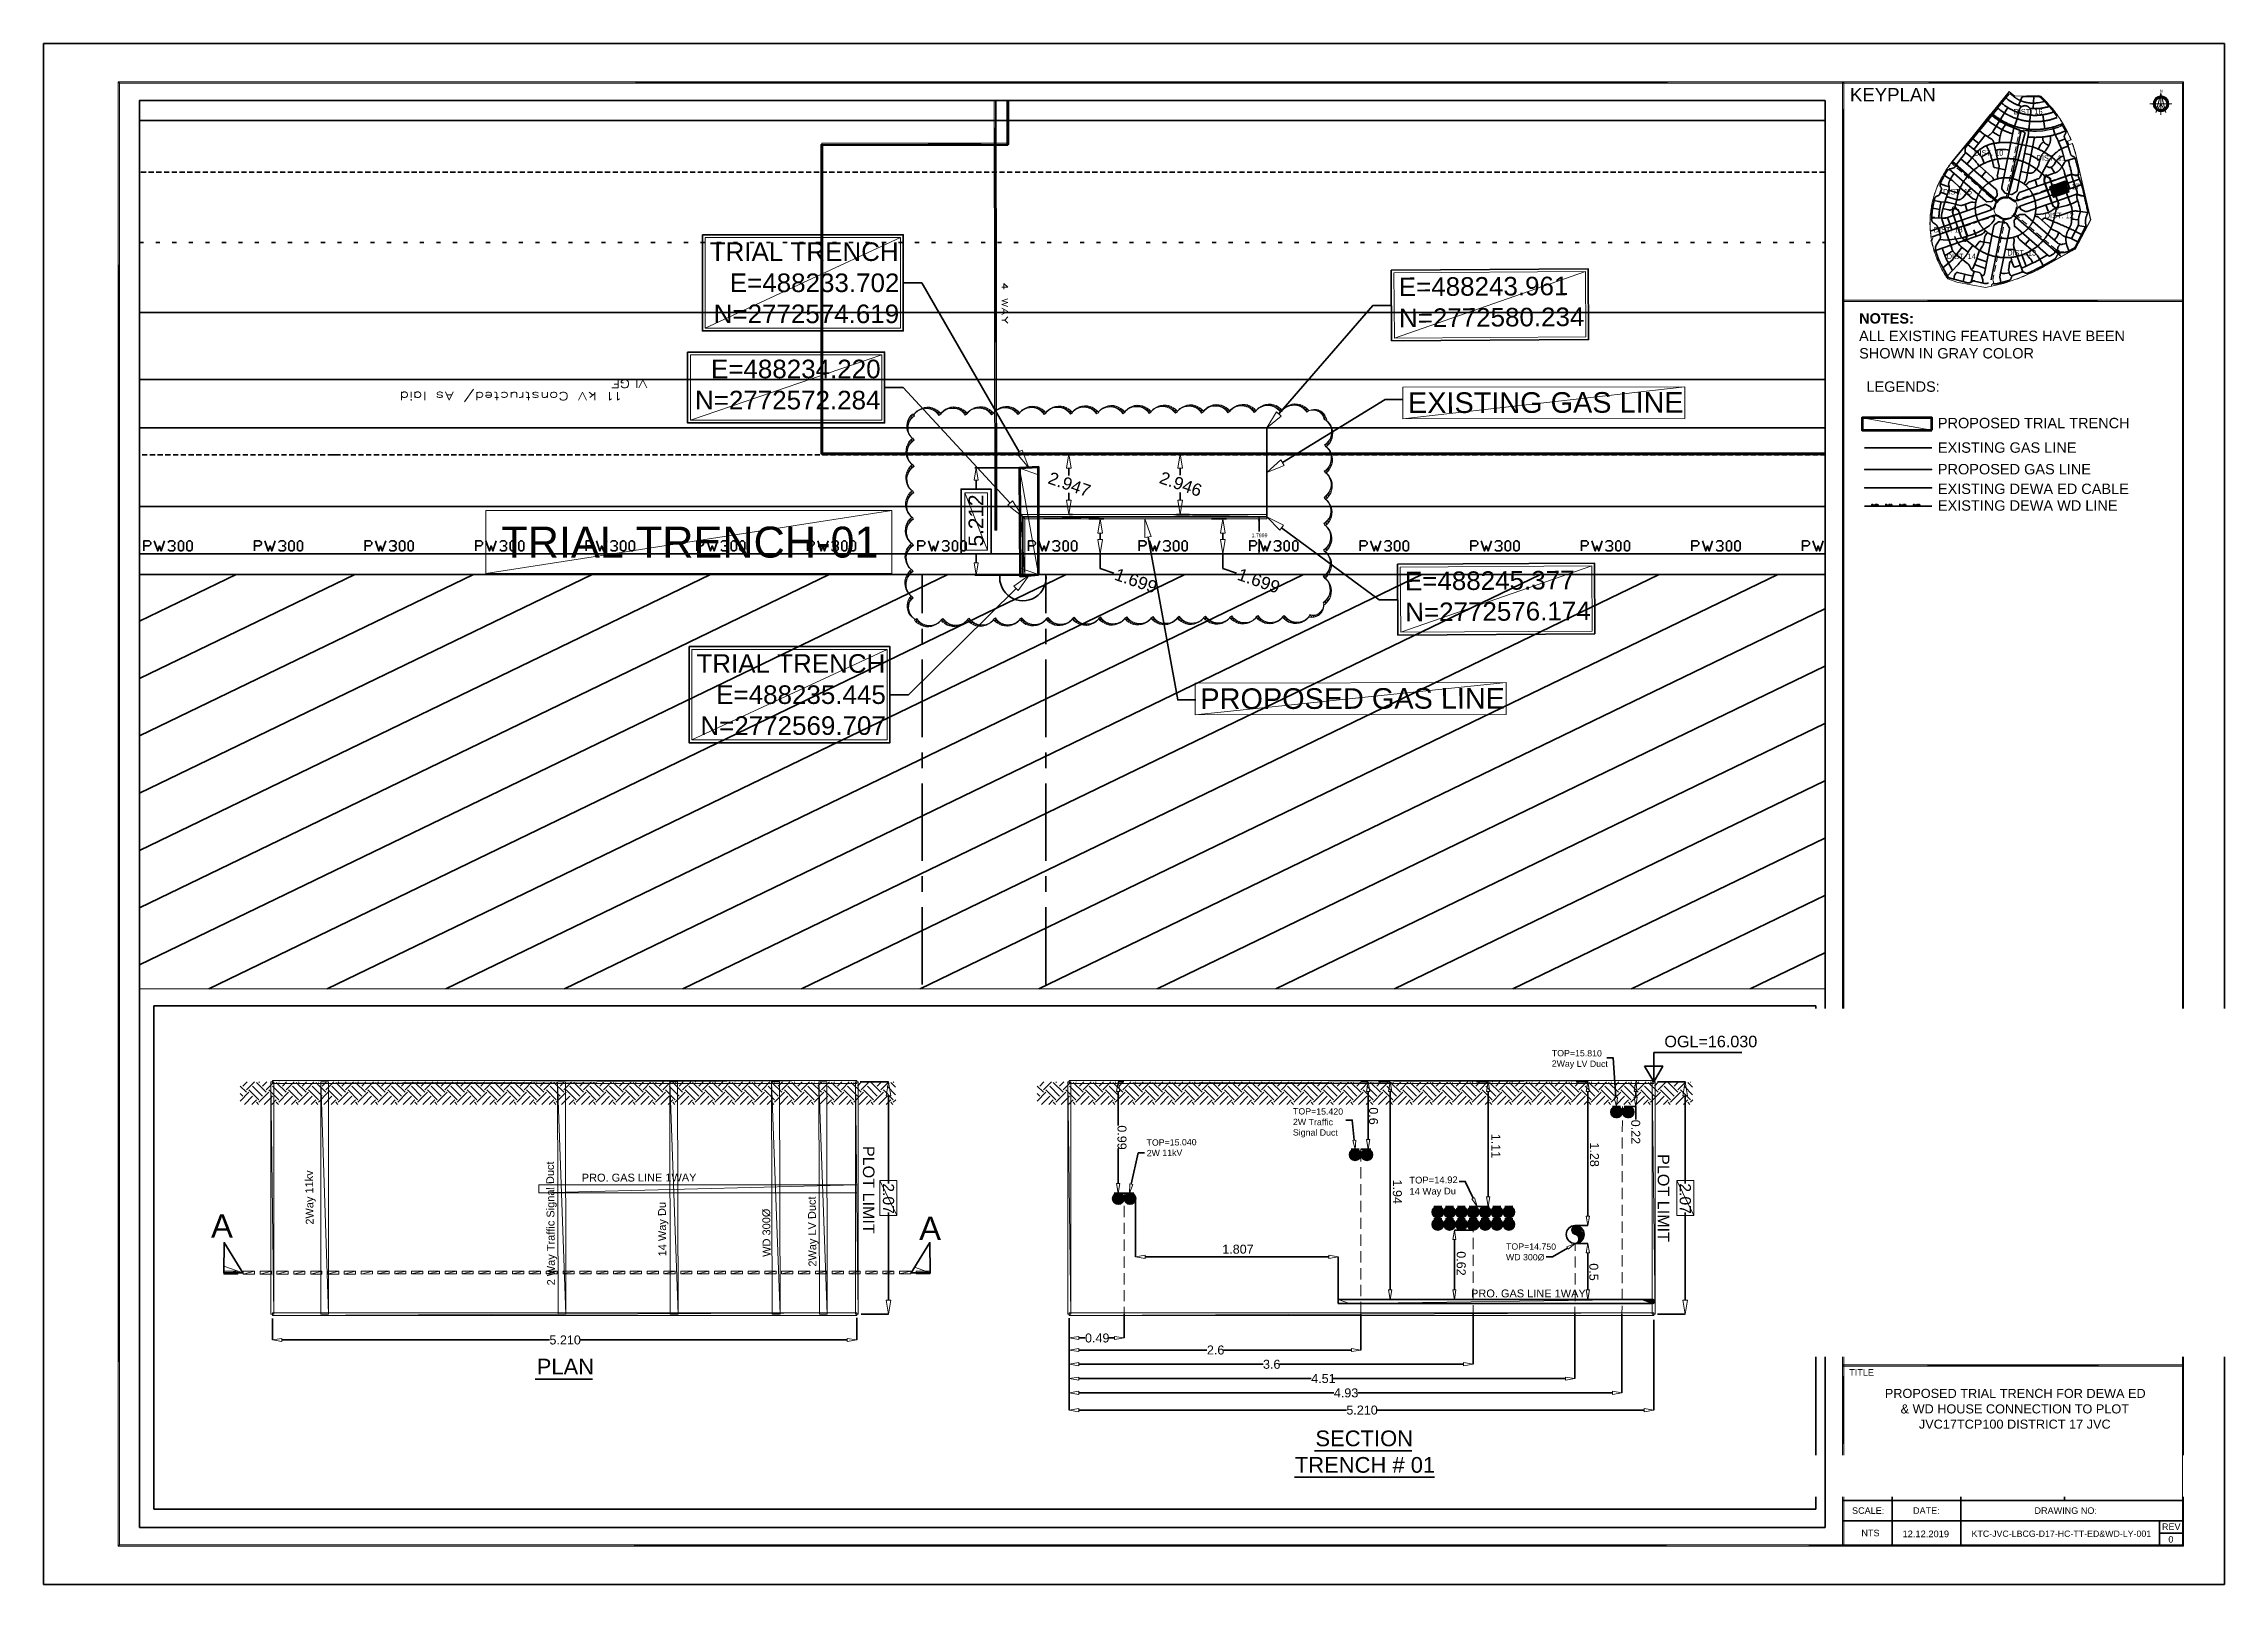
# Model space of a CAD drawing. Header units: inches. Extents: x 27 to 868, y 19 to 613.
import ezdxf

# ---------------------------------------------------------------- set-up
doc = ezdxf.new("R2010")
doc.units = ezdxf.units.IN
doc.header["$MEASUREMENT"] = 0
doc.layers.add('PDF_Geometry', color=7, linetype='Continuous')
doc.layers.add('PDF_Text', color=7, linetype='Continuous')
doc.styles.add('PDF Arial', font='arial.ttf')
doc.styles.add('PDF Arial Bold', font='arialbd.ttf')

msp = doc.modelspace()

# ---------------------------------------------------------------- texts
at = {"layer": 'PDF_Text', "attachment_point": 7}
for s, insert, char_height, style in [('\\W1.000912;KEYPLAN', (723.19, 590.47), 5.1327, 'PDF Arial'), ('\\W1.001661;N', (842.74, 593.98), 1.0013, 'PDF Arial Bold'), ('\\W1.000946;NOTES:', (726.73, 504.74), 3.9999, 'PDF Arial Bold'), ('\\W1.000912;ALL EXISTING FEATURES HAVE BEEN', (726.71, 497.99), 3.9999, 'PDF Arial'), ('\\W1.000917;SHOWN IN GRAY COLOR', (726.75, 491.28), 3.9999, 'PDF Arial'), ('\\W1.000727;LEGENDS:', (729.56, 478.44), 3.9999, 'PDF Arial'), ('\\W1.000757;PROPOSED TRIAL TRENCH', (757.1, 464.39), 3.9999, 'PDF Arial'), ('\\W1.000787;EXISTING GAS LINE', (757.11, 454.94), 3.9999, 'PDF Arial'), ('\\W1.000830;PROPOSED GAS LINE', (757.1, 446.61), 3.9999, 'PDF Arial'), ('\\W1.000765;EXISTING DEWA ED CABLE', (757.11, 439.04), 3.9999, 'PDF Arial'), ('\\W1.000740;EXISTING DEWA WD LINE', (757.11, 432.6), 3.9999, 'PDF Arial'), ('\\W1.000758;TRIAL TRENCH-01', (203.1, 414.41), 11.9323, 'PDF Arial'), ('\\W1.000919;1.7999', (492.45, 422.42), 1.4319, 'PDF Arial'), ('\\W1.000907;OGL=16.030', (651.64, 225.75), 4.4512, 'PDF Arial'), ('\\W1.001206;1.807', (481.14, 146.2), 3.4606, 'PDF Arial'), ('\\W1.001091;5.210', (221.69, 111.2), 3.4606, 'PDF Arial'), ('\\W1.000924;0.49', (428.22, 111.97), 3.4606, 'PDF Arial'), ('\\W1.000169;2.6', (475.22, 107.33), 3.4606, 'PDF Arial'), ('\\W1.001116;PLAN', (216.78, 99.69), 6.056, 'PDF Arial'), ('\\W1.000692;3.6', (496.85, 101.83), 3.4606, 'PDF Arial'), ('\\W1.000877;TITLE', (722.93, 99.24), 2.5, 'PDF Arial'), ('\\W1.001047;4.51', (515.44, 96.34), 3.4606, 'PDF Arial'), ('\\W1.000986;4.93', (524.18, 90.8), 3.4606, 'PDF Arial'), ('\\W1.000758;PROPOSED TRIAL TRENCH FOR DEWA ED', (736.65, 90.58), 3.5, 'PDF Arial'), ('\\W1.001091;5.210', (529, 84.18), 3.4606, 'PDF Arial'), ('\\W1.000741;& WD HOUSE CONNECTION TO PLOT', (742.74, 84.61), 3.5, 'PDF Arial'), ('\\W1.001085;SECTION', (517.07, 71.94), 6.056, 'PDF Arial'), ('\\W1.000734;JVC17TCP100 DISTRICT 17 JVC', (749.78, 78.73), 3.5, 'PDF Arial'), ('\\W1.000789;TRENCH # 01', (509.14, 61.71), 6.056, 'PDF Arial'), ('\\W1.001053;SCALE:', (724, 45.92), 2.5, 'PDF Arial'), ('\\W1.000786;DATE:', (747.53, 45.96), 2.5, 'PDF Arial'), ('\\W1.000726;DRAWING NO:', (794.36, 45.92), 2.5, 'PDF Arial'), ('\\W1.000903;REV', (843.5, 39.75), 2.5, 'PDF Arial'), ('\\W1.000607;NTS', (727.62, 37.28), 2.5, 'PDF Arial'), ('\\W1.000929;12.12.2019', (743.46, 36.91), 2.5663, 'PDF Arial'), ('\\W1.000705;KTC-JVC-LBCG-D17-HC-TT-ED&WD-LY-001', (770.11, 37.04), 2.4299, 'PDF Arial'), ('\\W1.001712;0', (845.98, 34.84), 2.5, 'PDF Arial')]:
    msp.add_mtext(s, dxfattribs=dict(at, insert=insert, char_height=char_height, style=style))
at = {"layer": 'PDF_Text', "color": 8, "char_height": 2.1178, "attachment_point": 7, "style": 'PDF Arial'}
for s, insert in [('\\W0.960649;DIST. 16', (786.27, 585.39)), ('\\W0.963480;DIST. 10', (771.09, 569.49)), ('\\W0.976602;DIST. 11', (795.1, 567.51)), ('\\W0.951540;DIST. 15', (759.12, 554.54)), ('\\W0.955843;DIST. 17', (800.68, 556.52)), ('\\W0.964490;DIST. 12', (798.29, 545.35)), ('\\W0.953454;DIST. 18', (755.51, 539.9)), ('\\W0.962393;DIST. 14', (760.51, 529.63)), ('\\W0.950935;DIST. 13', (783.88, 530.98))]:
    msp.add_mtext(s, dxfattribs=dict(at, insert=insert))
at = {"layer": 'PDF_Text', "color": 5, "char_height": 7.1594, "attachment_point": 7, "style": 'PDF Arial'}
for s, insert in [('\\W1.000729;TRIAL TRENCH', (283.51, 528.83)), ('\\W1.000966;E=488233.702', (291.23, 516.84)), ('\\W1.000874;N=2772574.619', (285.03, 504.87)), ('\\W1.000945;E=488234.220', (283.98, 483.61)), ('\\W1.000860;N=2772572.284', (277.82, 471.63)), ('\\W1.000729;TRIAL TRENCH', (278.38, 370.08)), ('\\W1.000935;E=488235.445', (286, 358.06)), ('\\W1.000972;N=2772569.707', (279.9, 346.13))]:
    msp.add_mtext(s, dxfattribs=dict(at, insert=insert))
at = {"layer": 'PDF_Text', "color": 5, "char_height": 7.1595, "attachment_point": 7, "style": 'PDF Arial'}
for s, insert, rotation in [('\\W1.000894;E=488243.961', (549.23, 515.27), 0.33422), ('\\W1.000860;N=2772580.234', (549.29, 503.29), 0.38197), ('\\W1.000991;E=488245.377', (551.61, 401.83), 0.38197), ('\\W1.000860;N=2772576.174', (551.72, 389.9), 0.38197)]:
    msp.add_mtext(s, dxfattribs=dict(at, insert=insert, rotation=rotation))
at = {"layer": 'PDF_Text', "attachment_point": 7, "style": 'PDF Arial'}
for s, insert, char_height, rotation in [('\\W1.000787;EXISTING GAS LINE', (552.78, 470.18), 7.9549, 0.09549), ('\\W1.001020;2.947', (413.54, 443.24), 4.7724, 340.77981), ('\\W1.000524;2.946', (456.46, 443.38), 4.7724, 340.77981), ('\\W1.001147;5.212', (389.11, 418.86), 5.7275, 90), ('\\W1.000914;1.699', (439.17, 406.1), 4.7724, 340.77981), ('\\W1.000914;1.699', (486.54, 406.1), 4.7738, 340.73474), ('\\W1.000830;PROPOSED GAS LINE', (472.73, 356.07), 7.9549, 0.09549), ('\\W1.000517;0.6', (537.7, 202.66), 3.4606, 270), ('\\W1.000924;0.99', (440.7, 195.73), 3.4606, 270), ('\\W1.001208;0.22', (638.8, 197.89), 3.4606, 270), ('\\W1.000943;1.11', (584.96, 192.47), 3.4606, 270), ('\\W1.000905;1.28', (622.91, 189.14), 3.4606, 270), ('\\W1.001043;2.07', (350.21, 173.36), 4.3257, 270), ('\\W1.000852;1.94', (546.89, 174.82), 3.4606, 270), ('\\W1.001043;2.07', (657.48, 173.36), 4.3257, 270), ('\\W1.001208;0.62', (571.52, 147.18), 3.4606, 270), ('\\W1.001164;0.5', (622.64, 142.54), 3.4606, 270)]:
    msp.add_mtext(s, dxfattribs=dict(at, insert=insert, char_height=char_height, rotation=rotation))
at = {"layer": 'PDF_Text', "color": 3, "attachment_point": 7, "style": 'PDF Arial'}
for s, insert, char_height, rotation in [('\\W1.000983;TOP=15.810', (608.23, 222.32), 2.4224, 359.71352), ('\\W1.000692;2Way LV Duct', (608.2, 217.6), 2.4224, 359.66578), ('\\W1.000983;TOP=15.040', (451.96, 187.82), 2.4225, 0.5252), ('\\W1.000729;2W 11kV', (452.03, 183.81), 2.4226, 0.7639), ('\\W1.000668;2Way 11kv', (131.68, 157.47), 3.0283, 90.7639), ('\\W1.000692;2Way LV Duct', (325.55, 141.26), 3.0282, 90.57294)]:
    msp.add_mtext(s, dxfattribs=dict(at, insert=insert, char_height=char_height, rotation=rotation))
at = {"layer": 'PDF_Text', "color": 6, "attachment_point": 7, "style": 'PDF Arial'}
for s, insert, char_height, rotation in [('\\W1.000983;TOP=15.420', (508.43, 199.89), 2.4225, 359.61803), ('\\W1.000939;Signal Duct', (508.37, 191.07), 2.4224, 359.71352), ('\\W1.000659;2W Traffic', (508.41, 195.8), 2.4224, 359.66578), ('\\W1.000731;2 Way Traffic Signal Duct', (224.77, 134.05), 3.0281, 90.5252)]:
    msp.add_mtext(s, dxfattribs=dict(at, insert=insert, char_height=char_height, rotation=rotation))
at = {"layer": 'PDF_Text', "color": 251, "true_color": 0x636466, "char_height": 4.4512, "attachment_point": 7, "rotation": 270, "style": 'PDF Arial'}
for insert in [(342.51, 187.79), (649.01, 184.64)]:
    msp.add_mtext('\\W1.000815;PLOT LIMIT', dxfattribs=dict(at, insert=insert))
at = {"layer": 'PDF_Text', "color": 30, "true_color": 0xf26722, "insert": (234.16, 173.99), "char_height": 3.028, "attachment_point": 7, "rotation": 0.09549, "style": 'PDF Arial'}
msp.add_mtext('\\W1.000839;PRO. GAS LINE 1WAY', dxfattribs=at)
at = {"layer": 'PDF_Text', "color": 241, "true_color": 0xff6b90, "attachment_point": 7, "style": 'PDF Arial'}
for s, insert, char_height, rotation in [('\\W1.001014;TOP=14.92', (553.29, 173.23), 2.5956, 0.57294), ('\\W1.000809;14 Way Du', (553.34, 168.15), 2.5956, 0.57294), ('\\W1.000809;14 Way Du', (267.68, 145.24), 3.0282, 90.57294)]:
    msp.add_mtext(s, dxfattribs=dict(at, insert=insert, char_height=char_height, rotation=rotation))
at = {"layer": 'PDF_Text', "color": 8, "true_color": 0x767676, "char_height": 9.0045, "attachment_point": 7, "style": 'PDF Arial'}
for insert, rotation in [((91.19, 152.42), 0.28648), ((364.27, 151.57), 359.71352)]:
    msp.add_mtext('\\W1.003087;A', dxfattribs=dict(at, insert=insert, rotation=rotation))
at = {"layer": 'PDF_Text', "color": 1, "attachment_point": 7, "style": 'PDF Arial'}
for s, insert, char_height, rotation in [('\\W1.000610;WD 300Ø', (307.09, 145.05), 3.0282, 90.57294), ('\\W1.000610;WD 300Ø', (590.54, 143.63), 2.4224, 359.66578), ('\\W1.000983;TOP=14.750', (590.57, 147.79), 2.4224, 359.71352)]:
    msp.add_mtext(s, dxfattribs=dict(at, insert=insert, char_height=char_height, rotation=rotation))
at = {"layer": 'PDF_Text', "color": 30, "true_color": 0xf26722, "insert": (577.09, 129.36), "char_height": 3.028, "attachment_point": 7, "style": 'PDF Arial'}
msp.add_mtext('\\W1.000839;PRO. GAS LINE 1WAY', dxfattribs=at)

# ---------------------------------------------------------------- linework, layer by layer
at = {"layer": 'PDF_Geometry', "lineweight": 35}
for points in [[(26.63, 612.71), (867.59, 612.71), (867.59, 240.82)], [(867.59, 106.53), (867.59, 18.76), (26.63, 18.76), (26.63, 612.71)], [(713.62, 240.82), (713.62, 590.74), (63.6, 590.74), (63.6, 40.74)], [(280.66, 539.04), (358.12, 539.04), (358.12, 501.97), (280.66, 501.97), (280.66, 539.04)], [(546.27, 525.44), (622.24, 525.93), (622.42, 498.64), (546.45, 498.15), (546.27, 525.44)], [(402.89, 455.41), (365.28, 520.53), (358.12, 520.53)], [(502.95, 469.96), (539.2, 511.75), (546.36, 511.79)], [(274.95, 493.78), (350.92, 493.78), (350.92, 466.53), (274.95, 466.53), (274.95, 493.78)], [(399.37, 435.6), (358.08, 480.13), (350.92, 480.13)], [(504.35, 451.18), (543.98, 475.54), (550.96, 475.54)], [(422.07, 454.6), (423.42, 454.6)], [(468.5, 454.6), (463.5, 454.6)], [(405.99, 449.24), (385.73, 449.24)], [(421.98, 449.01), (421.98, 446.18)], [(464.9, 449.01), (464.9, 446.36)], [(391.99, 416.01), (391.99, 441), (380.41, 441), (380.41, 416.01), (391.99, 416.01)], [(386.22, 444.47), (386.22, 441)], [(421.98, 436.72), (421.98, 439.51)], [(464.9, 436.72), (464.9, 439.69)], [(422.07, 431.14), (423.42, 431.14)], [(429.64, 429.52), (435.44, 429.52)], [(468.5, 431.14), (463.5, 431.14)], [(477.01, 429.52), (482.82, 429.52)], [(497.77, 430.33), (493.9, 430.33)], [(434, 423.98), (434, 421.59)], [(452.51, 422.49), (463.95, 359.71), (470.93, 359.71)], [(481.38, 423.98), (481.38, 421.59)], [(495.34, 428.89), (495.34, 424.61)], [(495.34, 417.45), (495.34, 421.72)], [(503.99, 426.09), (541.63, 398.31), (548.79, 398.35)], [(386.22, 412.54), (386.22, 416.01)], [(429.64, 416.01), (435.44, 416.01)], [(434, 416.01), (434, 410.42), (439.27, 408.62)], [(477.01, 416.01), (482.82, 416.01)], [(481.42, 416.01), (481.42, 410.42), (486.65, 408.62)], [(497.77, 416.01), (493.9, 416.01)], [(548.7, 412), (624.63, 412.49), (624.81, 385.2), (548.88, 384.71), (548.7, 412)], [(406.22, 407.76), (385.73, 407.76)], [(401.62, 402.72), (360.15, 361.74), (352.99, 361.74)], [(275.53, 380.29), (352.99, 380.29), (352.99, 343.23), (275.53, 343.23), (275.53, 380.29)], [(632.92, 206.42), (631.84, 221.78), (629.4, 221.78)], [(647.51, 223.85), (681.46, 223.85)], [(647.51, 212.45), (647.51, 223.85)], [(644, 218.53), (647.51, 212.45), (651.02, 218.53), (644, 218.53)], [(532.04, 189.94), (531.28, 197.73), (528.84, 197.73)], [(446.07, 173), (448.73, 185.07), (451.16, 185.12)], [(577.93, 167.6), (574.82, 174.13), (572.44, 174.13)], [(614.23, 148.42), (608.51, 145.04), (606.08, 145.04)], [(63.6, 40.74), (713.62, 40.74), (713.62, 106.53)], [(216.13, 97.93), (238.24, 97.93)], [(516.69, 70.24), (554.29, 70.24)], [(508.94, 60.06), (563.03, 60.06)], [(851.6, 51.1), (720.6, 51.1)], [(739.51, 33.76), (739.51, 52.53)], [(765.95, 33.76), (765.95, 52.53)], [(805.98, 51.1), (805.98, 52.53)], [(851.6, 43.31), (720.6, 43.31)], [(833.5, 43.31), (851.6, 43.31)], [(842.55, 43.31), (842.55, 33.76)], [(707.4, 33.76), (851.6, 33.76)], [(851.6, 33.76), (720.6, 33.76)], [(842.55, 38.53), (851.6, 38.53)]]:
    msp.add_lwpolyline(points, dxfattribs=at)
at = {"layer": 'PDF_Geometry', "lineweight": 0}
for points in [[(55.36, 597.99), (55.86, 33.99)], [(55.36, 33.49), (55.86, 33.99), (55.36, 597.99), (55.36, 33.49)], [(55.86, 33.99), (55.36, 597.99), (55.86, 597.49), (55.86, 33.99)], [(55.36, 597.99), (55.86, 597.49), (851.87, 597.99), (55.36, 597.99)], [(55.86, 597.49), (851.87, 597.99), (851.38, 597.49), (55.86, 597.49)], [(720.37, 597.99), (720.87, 597.49), (851.87, 597.99), (720.37, 597.99)], [(720.37, 513.32), (720.87, 513.82), (720.37, 597.99), (720.37, 513.32)], [(720.87, 513.82), (720.37, 597.99), (720.87, 597.49), (720.87, 513.82)], [(720.69, 240.82), (720.37, 597.72), (720.37, 240.82)], [(720.69, 240.82), (720.37, 597.72), (720.87, 597.72), (720.87, 240.82)], [(720.87, 597.49), (851.87, 597.99), (851.38, 597.49), (720.87, 597.49)], [(720.87, 597.72), (720.87, 240.82)], [(851.87, 597.99), (851.38, 597.49)], [(851.87, 597.99), (851.38, 597.49), (851.69, 240.82)], [(851.87, 597.99), (851.38, 597.49), (851.87, 513.32), (851.87, 597.99)], [(851.38, 597.49), (851.69, 240.82)], [(851.38, 240.82), (851.38, 597.49)], [(851.38, 240.82), (851.38, 597.49)], [(851.38, 597.49), (851.87, 513.32), (851.38, 513.82), (851.38, 597.49)], [(851.87, 240.82), (851.87, 597.99)], [(838.86, 589.52), (842.1, 589.52)], [(840.25, 590.02), (840.25, 589.47), (840.21, 589.47), (840.25, 590.02)], [(840.21, 589.47), (840.25, 589.47), (840.25, 589.47), (840.21, 589.47)], [(840.25, 589.47), (840.25, 589.47), (840.21, 589.47), (840.25, 589.47)], [(840.25, 589.47), (840.21, 589.47), (840.34, 588.93), (840.25, 589.47)], [(840.21, 589.47), (840.34, 588.93), (840.3, 588.93), (840.21, 589.47)], [(840.39, 590.51), (840.3, 590.02), (840.25, 590.02), (840.39, 590.51)], [(840.25, 590.02), (840.3, 590.02), (840.3, 590.02), (840.25, 590.02)], [(840.3, 590.02), (840.3, 590.02), (840.25, 590.02), (840.3, 590.02)], [(840.3, 590.02), (840.25, 590.02), (840.25, 589.47), (840.3, 590.02)], [(840.43, 590.51), (840.39, 590.51), (840.3, 590.02), (840.43, 590.51)], [(840.3, 588.93), (840.34, 588.93), (840.34, 588.93), (840.3, 588.93)], [(840.34, 588.93), (840.34, 588.93), (840.3, 588.93), (840.34, 588.93)], [(840.34, 588.93), (840.3, 588.93), (840.48, 588.44), (840.34, 588.93)], [(840.3, 588.93), (840.48, 588.44), (840.43, 588.44), (840.3, 588.93)], [(840.61, 591.01), (840.48, 590.56), (840.39, 590.56), (840.61, 591.01)], [(840.48, 590.56), (840.39, 590.56), (840.43, 590.51), (840.48, 590.56)], [(840.39, 590.56), (840.43, 590.51), (840.39, 590.51), (840.39, 590.56)], [(840.66, 591.01), (840.61, 591.01), (840.48, 590.56), (840.66, 591.01)], [(840.66, 591.01), (840.61, 591.01), (840.61, 591.01), (840.66, 591.01)], [(840.93, 591.41), (840.7, 591.01), (840.66, 591.01), (840.93, 591.41)], [(840.66, 591.01), (840.7, 591.01), (840.7, 591.01), (840.66, 591.01)], [(840.97, 591.41), (840.93, 591.41), (840.7, 591.01), (840.97, 591.41)], [(840.84, 590.11), (840.84, 589.7), (840.79, 589.7), (840.84, 590.11)], [(840.79, 589.7), (840.84, 589.7), (840.84, 589.7), (840.79, 589.7)], [(840.84, 589.7), (840.84, 589.7), (840.79, 589.7), (840.84, 589.7)], [(840.84, 589.7), (840.79, 589.7), (840.84, 589.25), (840.84, 589.7)], [(840.79, 589.7), (840.84, 589.25), (840.79, 589.25), (840.79, 589.7)], [(840.79, 589.25), (840.84, 589.25), (840.84, 589.25), (840.79, 589.25)], [(840.84, 589.25), (840.84, 589.25), (840.79, 589.25), (840.84, 589.25)], [(840.84, 589.25), (840.79, 589.25), (840.93, 588.84), (840.84, 589.25)], [(840.79, 589.25), (840.93, 588.84), (840.88, 588.84), (840.79, 589.25)], [(840.97, 590.51), (840.88, 590.15), (840.84, 590.15), (840.97, 590.51)], [(840.88, 590.15), (840.84, 590.15), (840.88, 590.11), (840.88, 590.15)], [(840.84, 590.15), (840.88, 590.11), (840.84, 590.11), (840.84, 590.15)], [(840.88, 590.11), (840.84, 590.11), (840.84, 589.7), (840.88, 590.11)], [(841.06, 590.51), (840.97, 590.51), (840.88, 590.15), (841.06, 590.51)], [(840.93, 588.84), (840.88, 588.84), (840.93, 588.8), (840.93, 588.84)], [(840.88, 588.84), (840.93, 588.8), (840.88, 588.8), (840.88, 588.84)], [(840.93, 588.8), (840.88, 588.8), (841.11, 588.44), (840.93, 588.8)], [(840.88, 588.8), (841.11, 588.44), (841.02, 588.44), (840.88, 588.8)], [(840.97, 591.46), (840.97, 591.41), (840.93, 591.41), (840.97, 591.46)], [(841.29, 591.77), (841.02, 591.46), (840.97, 591.46), (841.29, 591.77)], [(841.02, 591.46), (840.97, 591.46), (840.97, 591.41), (841.02, 591.46)], [(841.02, 590.56), (841.06, 590.51), (840.97, 590.51), (841.02, 590.56)], [(841.38, 591.77), (841.29, 591.77), (841.02, 591.46), (841.38, 591.77)], [(841.2, 590.87), (841.06, 590.56), (841.02, 590.56), (841.2, 590.87)], [(841.06, 590.56), (841.02, 590.56), (841.06, 590.51), (841.06, 590.56)], [(841.29, 590.87), (841.2, 590.87), (841.06, 590.56), (841.29, 590.87)], [(841.2, 586.19), (843.13, 593.44), (845.07, 586.19)], [(841.24, 590.92), (841.29, 590.87), (841.2, 590.87), (841.24, 590.92)], [(841.2, 586.19), (843.13, 589.52), (845.07, 586.19)], [(841.47, 591.23), (841.29, 590.92), (841.24, 590.92), (841.47, 591.23)], [(841.29, 590.92), (841.24, 590.92), (841.29, 590.87), (841.29, 590.92)], [(841.38, 591.82), (841.38, 591.77), (841.29, 591.77), (841.38, 591.82)], [(841.56, 591.23), (841.47, 591.23), (841.29, 590.92), (841.56, 591.23)], [(841.74, 592.09), (841.47, 591.82), (841.38, 591.82), (841.74, 592.09)], [(841.47, 591.82), (841.38, 591.82), (841.38, 591.77), (841.47, 591.82)], [(841.83, 592.09), (841.74, 592.09), (841.47, 591.82), (841.83, 592.09)], [(841.51, 591.28), (841.56, 591.23), (841.47, 591.23), (841.51, 591.28)], [(841.83, 591.46), (841.6, 591.28), (841.51, 591.28), (841.83, 591.46)], [(841.6, 591.28), (841.51, 591.28), (841.56, 591.23), (841.6, 591.28)], [(841.92, 591.46), (841.83, 591.46), (841.6, 591.28), (841.92, 591.46)], [(841.83, 592.13), (841.83, 592.09), (841.74, 592.09), (841.83, 592.13)], [(842.19, 592.27), (841.96, 592.13), (841.83, 592.13), (842.19, 592.27)], [(841.96, 592.13), (841.83, 592.13), (841.83, 592.09), (841.96, 592.13)], [(841.87, 591.55), (841.92, 591.46), (841.83, 591.46), (841.87, 591.55)], [(842.19, 591.68), (842.01, 591.55), (841.87, 591.55), (842.19, 591.68)], [(842.01, 591.55), (841.87, 591.55), (841.92, 591.46), (842.01, 591.55)], [(842.32, 592.27), (842.19, 592.27), (841.96, 592.13), (842.32, 592.27)], [(842.28, 591.68), (842.19, 591.68), (842.01, 591.55), (842.28, 591.68)], [(842.32, 592.31), (842.32, 592.27), (842.19, 592.27), (842.32, 592.31)], [(842.28, 591.73), (842.28, 591.68), (842.19, 591.68), (842.28, 591.73)], [(842.5, 591.77), (842.46, 591.73), (842.28, 591.73), (842.5, 591.77)], [(842.46, 591.73), (842.28, 591.73), (842.28, 591.68), (842.46, 591.73)], [(842.59, 592.36), (842.59, 592.31), (842.32, 592.31), (842.59, 592.36)], [(842.59, 592.31), (842.32, 592.31), (842.32, 592.27), (842.59, 592.31)], [(842.68, 591.77), (842.5, 591.77), (842.46, 591.73), (842.68, 591.77)], [(842.68, 591.82), (842.68, 591.77), (842.5, 591.77), (842.68, 591.82)], [(842.86, 592.4), (842.86, 592.36), (842.59, 592.36), (842.86, 592.4)], [(842.86, 592.36), (842.59, 592.36), (842.59, 592.31), (842.86, 592.36)], [(842.73, 591.86), (842.68, 591.82), (842.68, 591.82), (842.73, 591.86)], [(842.68, 591.77), (842.68, 591.82), (842.68, 591.77)], [(843.13, 593.75), (843.13, 593.39)], [(843.13, 589.52), (843.13, 585.24)], [(843.4, 592.4), (843.67, 592.36), (843.4, 592.36), (843.4, 592.4)], [(843.67, 592.36), (843.4, 592.36), (843.9, 592.31), (843.67, 592.36)], [(843.4, 592.36), (843.9, 592.31), (843.63, 592.31), (843.4, 592.36)], [(843.54, 591.86), (843.58, 591.82), (843.54, 591.82), (843.54, 591.86)], [(843.58, 591.82), (843.54, 591.82), (843.72, 591.77), (843.58, 591.82)], [(843.54, 591.82), (843.72, 591.77), (843.54, 591.77), (843.54, 591.82)], [(843.72, 591.77), (843.54, 591.77), (843.99, 591.73), (843.72, 591.77)], [(843.54, 591.77), (843.99, 591.73), (843.76, 591.73), (843.54, 591.77)], [(843.9, 592.31), (843.63, 592.31), (844.03, 592.27), (843.9, 592.31)], [(843.63, 592.31), (844.03, 592.27), (843.9, 592.27), (843.63, 592.31)], [(843.99, 591.73), (843.76, 591.73), (844.08, 591.68), (843.99, 591.73)], [(843.76, 591.73), (844.08, 591.68), (843.99, 591.68), (843.76, 591.73)], [(844.03, 592.27), (843.9, 592.27), (844.44, 592.13), (844.03, 592.27)], [(843.9, 592.27), (844.44, 592.13), (844.3, 592.13), (843.9, 592.27)], [(844.08, 591.68), (843.99, 591.68), (844.35, 591.55), (844.08, 591.68)], [(843.99, 591.68), (844.35, 591.55), (844.26, 591.55), (843.99, 591.68)], [(844.17, 589.52), (847.37, 589.52)], [(844.35, 591.55), (844.26, 591.55), (844.44, 591.46), (844.35, 591.55)], [(844.26, 591.55), (844.44, 591.46), (844.35, 591.46), (844.26, 591.55)], [(844.44, 592.13), (844.3, 592.13), (844.53, 592.09), (844.44, 592.13)], [(844.3, 592.13), (844.53, 592.09), (844.4, 592.09), (844.3, 592.13)], [(844.44, 591.46), (844.35, 591.46), (844.71, 591.28), (844.44, 591.46)], [(844.35, 591.46), (844.71, 591.28), (844.62, 591.28), (844.35, 591.46)], [(844.53, 592.09), (844.4, 592.09), (844.89, 591.82), (844.53, 592.09)], [(844.4, 592.09), (844.89, 591.82), (844.8, 591.82), (844.4, 592.09)], [(844.71, 591.28), (844.62, 591.28), (844.76, 591.23), (844.71, 591.28)], [(844.62, 591.28), (844.76, 591.23), (844.71, 591.23), (844.62, 591.28)], [(844.76, 591.23), (844.71, 591.23), (845.03, 590.92), (844.76, 591.23)], [(844.71, 591.23), (845.03, 590.92), (844.94, 590.92), (844.71, 591.23)], [(844.89, 591.82), (844.8, 591.82), (844.94, 591.77), (844.89, 591.82)], [(844.8, 591.82), (844.94, 591.77), (844.85, 591.77), (844.8, 591.82)], [(844.94, 591.77), (844.85, 591.77), (845.3, 591.46), (844.94, 591.77)], [(844.85, 591.77), (845.3, 591.46), (845.21, 591.46), (844.85, 591.77)], [(845.03, 590.92), (844.94, 590.92), (845.03, 590.87), (845.03, 590.92)], [(844.94, 590.92), (845.03, 590.87), (844.98, 590.87), (844.94, 590.92)], [(845.03, 590.87), (844.98, 590.87), (845.25, 590.56), (845.03, 590.87)], [(844.98, 590.87), (845.25, 590.56), (845.21, 590.56), (844.98, 590.87)], [(845.3, 588.8), (845.21, 588.44), (845.16, 588.44), (845.3, 588.8)], [(845.3, 591.46), (845.21, 591.46), (845.3, 591.41), (845.3, 591.46)], [(845.21, 591.46), (845.3, 591.41), (845.25, 591.41), (845.21, 591.46)], [(845.25, 590.56), (845.21, 590.56), (845.25, 590.51), (845.25, 590.56)], [(845.21, 590.56), (845.25, 590.51), (845.21, 590.51), (845.21, 590.56)], [(845.25, 590.51), (845.21, 590.51), (845.39, 590.15), (845.25, 590.51)], [(845.21, 590.51), (845.39, 590.15), (845.34, 590.15), (845.21, 590.51)], [(845.39, 588.8), (845.3, 588.8), (845.21, 588.44), (845.39, 588.8)], [(845.3, 591.41), (845.25, 591.41), (845.61, 591.01), (845.3, 591.41)], [(845.25, 591.41), (845.61, 591.01), (845.57, 591.01), (845.25, 591.41)], [(845.34, 588.84), (845.39, 588.8), (845.3, 588.8), (845.34, 588.84)], [(845.39, 590.15), (845.34, 590.15), (845.39, 590.11), (845.39, 590.15)], [(845.34, 590.15), (845.39, 590.11), (845.34, 590.11), (845.34, 590.15)], [(845.39, 590.11), (845.34, 590.11), (845.48, 589.7), (845.39, 590.11)], [(845.34, 590.11), (845.48, 589.7), (845.43, 589.7), (845.34, 590.11)], [(845.43, 589.25), (845.39, 588.84), (845.34, 588.84), (845.43, 589.25)], [(845.39, 588.84), (845.34, 588.84), (845.39, 588.8), (845.39, 588.84)], [(845.48, 589.25), (845.43, 589.25), (845.39, 588.84), (845.48, 589.25)], [(845.43, 589.7), (845.48, 589.7), (845.48, 589.7), (845.43, 589.7)], [(845.48, 589.7), (845.48, 589.7), (845.43, 589.7), (845.48, 589.7)], [(845.48, 589.7), (845.43, 589.7), (845.48, 589.25), (845.48, 589.7)], [(845.43, 589.7), (845.48, 589.25), (845.43, 589.25), (845.43, 589.7)], [(845.43, 589.25), (845.48, 589.25), (845.48, 589.25), (845.43, 589.25)], [(845.48, 589.25), (845.48, 589.25), (845.43, 589.25), (845.48, 589.25)], [(845.57, 591.01), (845.61, 591.01), (845.61, 591.01), (845.57, 591.01)], [(845.61, 591.01), (845.61, 591.01), (845.57, 591.01), (845.61, 591.01)], [(845.61, 591.01), (845.57, 591.01), (845.84, 590.56), (845.61, 591.01)], [(845.57, 591.01), (845.84, 590.56), (845.79, 590.56), (845.57, 591.01)], [(845.93, 588.93), (845.84, 588.44), (845.75, 588.44), (845.93, 588.93)], [(845.84, 590.56), (845.79, 590.56), (845.84, 590.51), (845.84, 590.56)], [(845.79, 590.56), (845.84, 590.51), (845.79, 590.51), (845.79, 590.56)], [(845.84, 590.51), (845.79, 590.51), (845.97, 590.02), (845.84, 590.51)], [(845.79, 590.51), (845.97, 590.02), (845.93, 590.02), (845.79, 590.51)], [(845.97, 588.93), (845.93, 588.93), (845.84, 588.44), (845.97, 588.93)], [(845.93, 590.02), (845.97, 590.02), (845.97, 590.02), (845.93, 590.02)], [(845.97, 590.02), (845.97, 590.02), (845.93, 590.02), (845.97, 590.02)], [(845.97, 590.02), (845.93, 590.02), (846.02, 589.47), (845.97, 590.02)], [(845.93, 590.02), (846.02, 589.47), (845.97, 589.47), (845.93, 590.02)], [(845.97, 589.47), (845.97, 588.93), (845.93, 588.93), (845.97, 589.47)], [(845.93, 588.93), (845.97, 588.93), (845.97, 588.93), (845.93, 588.93)], [(845.97, 588.93), (845.97, 588.93), (845.93, 588.93), (845.97, 588.93)], [(845.97, 589.47), (846.02, 589.47), (846.02, 589.47), (845.97, 589.47)], [(846.02, 589.47), (846.02, 589.47), (845.97, 589.47), (846.02, 589.47)], [(846.02, 589.47), (845.97, 589.47), (845.97, 588.93), (846.02, 589.47)], [(840.48, 588.44), (840.43, 588.44), (840.48, 588.39), (840.48, 588.44)], [(840.43, 588.44), (840.48, 588.39), (840.43, 588.39), (840.43, 588.44)], [(840.48, 588.39), (840.43, 588.39), (840.75, 587.99), (840.48, 588.39)], [(840.43, 588.39), (840.75, 587.99), (840.66, 587.99), (840.43, 588.39)], [(840.75, 587.99), (840.66, 587.99), (840.75, 587.94), (840.75, 587.99)], [(840.66, 587.99), (840.75, 587.94), (840.7, 587.94), (840.66, 587.99)], [(840.75, 587.94), (840.7, 587.94), (841.06, 587.54), (840.75, 587.94)], [(840.7, 587.94), (841.06, 587.54), (841.02, 587.54), (840.7, 587.94)], [(841.11, 588.44), (841.02, 588.44), (841.11, 588.39), (841.11, 588.44)], [(841.02, 588.44), (841.11, 588.39), (841.06, 588.39), (841.02, 588.44)], [(841.06, 587.54), (841.02, 587.54), (841.11, 587.49), (841.06, 587.54)], [(841.02, 587.54), (841.11, 587.49), (841.02, 587.49), (841.02, 587.54)], [(841.11, 587.49), (841.02, 587.49), (841.47, 587.22), (841.11, 587.49)], [(841.02, 587.49), (841.47, 587.22), (841.38, 587.22), (841.02, 587.49)], [(841.11, 588.39), (841.06, 588.39), (841.33, 588.08), (841.11, 588.39)], [(841.06, 588.39), (841.33, 588.08), (841.24, 588.08), (841.06, 588.39)], [(841.33, 588.08), (841.24, 588.08), (841.38, 588.03), (841.33, 588.08)], [(841.24, 588.08), (841.38, 588.03), (841.29, 588.03), (841.24, 588.08)], [(841.38, 588.03), (841.29, 588.03), (841.6, 587.76), (841.38, 588.03)], [(841.29, 588.03), (841.6, 587.76), (841.56, 587.76), (841.29, 588.03)], [(841.47, 587.22), (841.38, 587.22), (841.47, 587.18), (841.47, 587.22)], [(841.38, 587.22), (841.47, 587.18), (841.42, 587.18), (841.38, 587.22)], [(841.42, 587.18), (841.47, 587.18), (841.47, 587.13), (841.42, 587.18)], [(841.56, 587.76), (841.6, 587.76), (841.6, 587.72), (841.56, 587.76)], [(841.69, 587.04), (841.78, 587), (841.69, 587), (841.69, 587.04)], [(841.78, 587), (841.69, 587), (842.14, 586.86), (841.78, 587)], [(841.69, 587), (842.14, 586.86), (842.01, 586.86), (841.69, 587)], [(841.96, 587.54), (842.01, 587.49), (841.96, 587.49), (841.96, 587.54)], [(842.05, 587.49), (842.05, 587.49), (841.96, 587.49), (842.05, 587.49)], [(842.05, 587.49), (841.96, 587.49), (842.01, 587.49), (842.05, 587.49)], [(842.05, 587.49), (841.96, 587.49), (842.32, 587.36), (842.05, 587.49)], [(841.96, 587.49), (842.32, 587.36), (842.23, 587.36), (841.96, 587.49)], [(842.14, 586.86), (842.01, 586.86), (842.32, 586.77), (842.14, 586.86)], [(842.01, 586.86), (842.32, 586.77), (842.14, 586.77), (842.01, 586.86)], [(842.32, 586.77), (842.14, 586.77), (842.64, 586.73), (842.32, 586.77)], [(842.14, 586.77), (842.64, 586.73), (842.41, 586.73), (842.14, 586.77)], [(842.32, 587.36), (842.23, 587.36), (842.5, 587.31), (842.32, 587.36)], [(842.23, 587.36), (842.5, 587.31), (842.32, 587.31), (842.23, 587.36)], [(842.5, 587.31), (842.32, 587.31), (842.73, 587.27), (842.5, 587.31)], [(842.32, 587.31), (842.73, 587.27), (842.55, 587.27), (842.32, 587.31)], [(842.64, 586.73), (842.41, 586.73), (843.13, 586.68), (842.64, 586.73)], [(842.41, 586.73), (843.13, 586.68), (842.59, 586.68), (842.41, 586.73)], [(842.73, 587.27), (842.55, 587.27), (843.13, 587.22), (842.73, 587.27)], [(842.55, 587.27), (843.13, 587.22), (842.68, 587.22), (842.55, 587.27)], [(842.59, 586.68), (842.64, 586.68), (843.63, 586.68), (842.59, 586.68)], [(842.59, 586.68), (843.63, 586.68), (843.63, 586.68), (842.59, 586.68)], [(842.64, 586.68), (843.63, 586.68), (843.13, 586.64), (842.64, 586.68)], [(843.58, 587.22), (842.68, 587.22), (843.54, 587.22), (843.58, 587.22)], [(842.68, 587.22), (843.54, 587.22), (842.73, 587.22), (842.68, 587.22)], [(843.54, 587.22), (842.73, 587.22), (843.49, 587.22), (843.54, 587.22)], [(842.73, 587.22), (843.49, 587.22), (842.77, 587.22), (842.73, 587.22)], [(842.77, 587.22), (843.49, 587.22), (843.13, 587.18), (842.77, 587.22)], [(843.54, 587.27), (843.58, 587.22), (843.13, 587.22), (843.54, 587.27)], [(843.63, 586.73), (843.63, 586.68), (843.13, 586.68), (843.63, 586.73)], [(843.72, 587.31), (843.72, 587.27), (843.54, 587.27), (843.72, 587.31)], [(843.72, 587.27), (843.54, 587.27), (843.58, 587.22), (843.72, 587.27)], [(843.94, 586.77), (843.81, 586.73), (843.63, 586.73), (843.94, 586.77)], [(843.81, 586.73), (843.63, 586.73), (843.63, 586.68), (843.81, 586.73)], [(843.9, 587.36), (843.94, 587.31), (843.72, 587.31), (843.9, 587.36)], [(843.94, 587.31), (843.72, 587.31), (843.72, 587.27), (843.94, 587.31)], [(844.12, 586.77), (843.94, 586.77), (843.81, 586.73), (844.12, 586.77)], [(844.17, 587.49), (844.03, 587.36), (843.9, 587.36), (844.17, 587.49)], [(844.03, 587.36), (843.9, 587.36), (843.94, 587.31), (844.03, 587.36)], [(844.08, 586.86), (844.12, 586.77), (843.94, 586.77), (844.08, 586.86)], [(844.3, 587.49), (844.17, 587.49), (844.03, 587.36), (844.3, 587.49)], [(844.44, 587), (844.21, 586.86), (844.08, 586.86), (844.44, 587)], [(844.21, 586.86), (844.08, 586.86), (844.12, 586.77), (844.21, 586.86)], [(844.21, 587.49), (844.3, 587.49), (844.17, 587.49), (844.21, 587.49)], [(844.26, 587.54), (844.3, 587.49), (844.21, 587.49), (844.26, 587.54)], [(844.3, 587.49), (844.21, 587.49), (844.3, 587.49)], [(844.58, 587), (844.44, 587), (844.21, 586.86), (844.58, 587)], [(844.53, 587.04), (844.58, 587), (844.44, 587), (844.53, 587.04)], [(844.89, 588.03), (844.62, 587.76), (844.71, 587.76), (844.89, 588.03)], [(844.62, 587.76), (844.71, 587.76), (844.67, 587.72), (844.62, 587.76)], [(844.89, 588.03), (844.94, 588.03), (844.71, 587.76), (844.89, 588.03)], [(845.12, 587.49), (844.85, 587.22), (844.8, 587.22), (845.12, 587.49)], [(844.8, 587.18), (844.8, 587.18), (844.8, 587.22), (844.8, 587.18)], [(844.8, 587.18), (844.8, 587.22), (844.85, 587.22), (844.8, 587.18)], [(844.8, 587.18), (844.8, 587.13), (844.8, 587.13), (844.8, 587.18)], [(845.21, 587.49), (845.12, 587.49), (844.85, 587.22), (845.21, 587.49)], [(844.94, 588.08), (844.94, 588.03), (844.89, 588.03), (844.94, 588.08)], [(845.12, 588.39), (844.98, 588.08), (844.94, 588.08), (845.12, 588.39)], [(844.98, 588.08), (844.94, 588.08), (844.94, 588.03), (844.98, 588.08)], [(845.21, 588.39), (845.12, 588.39), (844.98, 588.08), (845.21, 588.39)], [(845.16, 588.44), (845.21, 588.39), (845.12, 588.39), (845.16, 588.44)], [(845.21, 587.54), (845.21, 587.49), (845.12, 587.49), (845.21, 587.54)], [(845.21, 588.44), (845.16, 588.44), (845.21, 588.39), (845.21, 588.44)], [(845.48, 587.94), (845.25, 587.54), (845.21, 587.54), (845.48, 587.94)], [(845.25, 587.54), (845.21, 587.54), (845.21, 587.49), (845.25, 587.54)], [(845.57, 587.94), (845.48, 587.94), (845.25, 587.54), (845.57, 587.94)], [(845.52, 587.99), (845.57, 587.94), (845.48, 587.94), (845.52, 587.99)], [(845.75, 588.39), (845.57, 587.99), (845.52, 587.99), (845.75, 588.39)], [(845.57, 587.99), (845.52, 587.99), (845.57, 587.94), (845.57, 587.99)], [(845.79, 588.39), (845.75, 588.39), (845.57, 587.99), (845.79, 588.39)], [(845.84, 588.44), (845.75, 588.44), (845.79, 588.39), (845.84, 588.44)], [(845.75, 588.44), (845.79, 588.39), (845.75, 588.39), (845.75, 588.44)], [(398.47, 518.77), (396.09, 518.77)], [(398.52, 514.36), (396.13, 513.59), (398.52, 512.87), (396.13, 512.11), (398.52, 511.34)], [(398.47, 518.77), (396.9, 520.26), (396.9, 518.01)], [(851.87, 513.32), (851.38, 513.82), (720.37, 513.32), (851.87, 513.32)], [(851.38, 513.82), (720.37, 513.32), (720.87, 513.82), (851.38, 513.82)], [(396.13, 510.71), (398.52, 509.5), (396.13, 508.32)], [(397.35, 506.16), (396.13, 506.16)], [(396.9, 510.26), (396.9, 508.77)], [(398.52, 507.38), (397.35, 506.16), (398.52, 504.99)], [(188.98, 474.59), (192.35, 479.46)], [(248.24, 483.2), (248.24, 480), (245.76, 480)], [(248.24, 483.2), (245.76, 483.2)], [(248.24, 481.48), (246.71, 481.48)], [(249.37, 480.76), (249.55, 480.45), (249.95, 480.13), (250.31, 480), (251.08, 480), (251.48, 480.13), (251.84, 480.45), (252.02, 480.76), (252.2, 481.21), (252.2, 481.98), (252.02, 482.43), (251.84, 482.7), (251.48, 483.02), (251.08, 483.15), (250.31, 483.15), (249.95, 483.02), (249.55, 482.7), (249.37, 482.43), (249.37, 481.98), (250.31, 481.98)], [(255.45, 480), (255.45, 483.15), (253.15, 483.15)], [(259.23, 480), (257.7, 483.15), (256.21, 480)], [(164.7, 475.22), (164.7, 478.42)], [(164.7, 476.76), (165.11, 476.44), (165.47, 476.26), (166.05, 476.26), (166.41, 476.44), (166.82, 476.76), (167, 477.21), (167, 477.48), (166.82, 477.93), (166.41, 478.24), (166.05, 478.42), (165.47, 478.42), (165.11, 478.24), (164.7, 477.93)], [(168.49, 475.36), (168.31, 475.54), (168.13, 475.36), (168.31, 475.22), (168.49, 475.36)], [(168.31, 476.26), (168.31, 478.42)], [(169.84, 476.26), (169.84, 478.42)], [(169.84, 476.76), (170.2, 476.44), (170.6, 476.26), (171.14, 476.26), (171.55, 476.44), (171.91, 476.76), (172.09, 477.21), (172.09, 477.48), (171.91, 477.93), (171.55, 478.24), (171.14, 478.42), (170.6, 478.42), (170.2, 478.24), (169.84, 477.93)], [(173.62, 478.42), (173.62, 475.22)], [(178.35, 476.76), (178.53, 476.44), (179.11, 476.26), (179.7, 476.26), (180.24, 476.44), (180.42, 476.71), (180.24, 477.03), (179.88, 477.21), (178.93, 477.34), (178.53, 477.48), (178.35, 477.79), (178.35, 477.93), (178.53, 478.24), (179.11, 478.42), (179.7, 478.42), (180.24, 478.24), (180.42, 477.93)], [(184.61, 478.42), (183.08, 475.22), (181.59, 478.42)], [(184.02, 477.34), (182.13, 477.34)], [(193.7, 475.22), (193.7, 478.38)], [(193.7, 476.71), (194.06, 476.44), (194.47, 476.26), (195.01, 476.26), (195.42, 476.44), (195.78, 476.71), (195.96, 477.21), (195.96, 477.48), (195.78, 477.93), (195.42, 478.24), (195.01, 478.38), (194.47, 478.38), (194.06, 478.24), (193.7, 477.93)], [(199.38, 477.21), (197.13, 477.21), (197.13, 476.89), (197.31, 476.58), (197.49, 476.44), (197.85, 476.26), (198.43, 476.26), (198.79, 476.44), (199.2, 476.71), (199.38, 477.21), (199.38, 477.48), (199.2, 477.93), (198.79, 478.24), (198.43, 478.38), (197.85, 478.38), (197.49, 478.24), (197.13, 477.93)], [(201.45, 475.22), (201.45, 477.79), (201.27, 478.24), (200.91, 478.38), (200.5, 478.38)], [(202.04, 476.26), (200.68, 476.26)], [(203.16, 476.71), (203.57, 476.44), (203.93, 476.26), (204.51, 476.26), (204.87, 476.44), (205.23, 476.71), (205.46, 477.21), (205.46, 477.48), (205.23, 477.93), (204.87, 478.24), (204.51, 478.38), (203.93, 478.38), (203.57, 478.24), (203.16, 477.93)], [(209.06, 476.26), (209.06, 477.79), (208.84, 478.24), (208.48, 478.38), (207.89, 478.38), (207.53, 478.24), (206.94, 477.79)], [(206.94, 476.26), (206.94, 478.38)], [(211.49, 477.21), (211.31, 476.71), (210.95, 476.44), (210.55, 476.26), (210.01, 476.26)], [(211.49, 478.38), (211.49, 476.26)], [(213.56, 475.22), (213.56, 477.79), (213.38, 478.24), (213.02, 478.38), (212.62, 478.38)], [(214.15, 476.26), (212.84, 476.26)], [(215.28, 476.71), (215.46, 476.44), (216.04, 476.26), (216.63, 476.26), (217.17, 476.44), (217.39, 476.71), (217.17, 477.03), (216.81, 477.21), (215.86, 477.34), (215.5, 477.48), (215.28, 477.79), (215.28, 477.93), (215.5, 478.24), (216.04, 478.38), (216.63, 478.38), (217.17, 478.24), (217.39, 477.93)], [(220.95, 476.89), (220.41, 476.44), (220, 476.26), (219.46, 476.26), (219.06, 476.44), (218.88, 476.89), (218.88, 478.38)], [(220.95, 478.38), (220.95, 476.26)], [(223.61, 476.26), (224.01, 476.44), (224.37, 476.71), (224.55, 477.21), (224.55, 477.48), (224.37, 477.93), (224.01, 478.24), (223.61, 478.38), (223.07, 478.38), (222.66, 478.24), (222.3, 477.93), (222.12, 477.48), (222.12, 477.21), (222.3, 476.71), (222.66, 476.44), (223.07, 476.26), (223.61, 476.26)], [(225.72, 475.99), (225.9, 475.67), (226.26, 475.36), (226.67, 475.22), (227.39, 475.22), (227.79, 475.36), (228.16, 475.67), (228.34, 475.99), (228.56, 476.44), (228.56, 477.21), (228.34, 477.66), (228.16, 477.93), (227.79, 478.24), (227.39, 478.38), (226.67, 478.38), (226.26, 478.24), (225.9, 477.93), (225.72, 477.66)], [(235.95, 475.22), (234.41, 478.38), (232.88, 475.22)], [(238.38, 477.21), (237.07, 478.38)], [(237.25, 476.26), (239.14, 477.79)], [(239.14, 478.38), (239.14, 475.22)], [(245.76, 475.81), (245.4, 475.67), (244.82, 475.22), (244.82, 478.38)], [(248.83, 475.81), (248.42, 475.67), (247.88, 475.22), (247.88, 478.38)], [(363.48, 471.13), (363.62, 470.99), (362.76, 470.41), (363.48, 471.13)], [(363.62, 470.99), (362.76, 470.41), (362.85, 470.36), (363.62, 470.99)], [(364.34, 471.67), (364.43, 471.44), (363.48, 471.13), (364.34, 471.67)], [(364.43, 471.44), (363.48, 471.13), (363.62, 470.99), (364.43, 471.44)], [(365.24, 472.12), (365.33, 471.8), (364.34, 471.67), (365.24, 472.12)], [(365.33, 471.8), (364.34, 471.67), (364.43, 471.44), (365.33, 471.8)], [(366.23, 472.43), (366.27, 471.98), (365.24, 472.12), (366.23, 472.43)], [(366.27, 471.98), (365.24, 472.12), (365.33, 471.8), (366.27, 471.98)], [(367.22, 472.57), (367.22, 472.03), (366.23, 472.43), (367.22, 472.57)], [(367.22, 472.03), (366.23, 472.43), (366.27, 471.98), (367.22, 472.03)], [(368.25, 472.52), (368.16, 471.94), (367.22, 472.57), (368.25, 472.52)], [(368.16, 471.94), (367.22, 472.57), (367.22, 472.03), (368.16, 471.94)], [(369.07, 471.67), (368.25, 472.52), (368.16, 471.94), (369.07, 471.67)], [(369.29, 472.34), (369.07, 471.67), (368.25, 472.52), (369.29, 472.34)], [(369.92, 471.31), (369.29, 472.34), (369.07, 471.67), (369.92, 471.31)], [(370.28, 471.98), (369.92, 471.31), (369.29, 472.34), (370.28, 471.98)], [(370.69, 470.77), (370.28, 471.98), (369.92, 471.31), (370.69, 470.77)], [(371.18, 471.44), (370.69, 470.77), (370.28, 471.98), (371.18, 471.44)], [(371.36, 470.14), (371.18, 471.44), (370.69, 470.77), (371.36, 470.14)], [(371.99, 470.77), (371.36, 470.14), (371.18, 471.44), (371.99, 470.77)], [(373.61, 471.22), (373.75, 471.08), (372.89, 470.5), (373.61, 471.22)], [(373.75, 471.08), (372.89, 470.5), (372.98, 470.45), (373.75, 471.08)], [(374.47, 471.76), (374.56, 471.53), (373.61, 471.22), (374.47, 471.76)], [(374.56, 471.53), (373.61, 471.22), (373.75, 471.08), (374.56, 471.53)], [(375.37, 472.21), (375.46, 471.89), (374.47, 471.76), (375.37, 472.21)], [(375.46, 471.89), (374.47, 471.76), (374.56, 471.53), (375.46, 471.89)], [(376.36, 472.52), (376.41, 472.07), (375.37, 472.21), (376.36, 472.52)], [(376.41, 472.07), (375.37, 472.21), (375.46, 471.89), (376.41, 472.07)], [(377.35, 472.66), (377.35, 472.12), (376.36, 472.52), (377.35, 472.66)], [(377.35, 472.12), (376.36, 472.52), (376.41, 472.07), (377.35, 472.12)], [(378.39, 472.61), (378.3, 472.03), (377.35, 472.66), (378.39, 472.61)], [(378.3, 472.03), (377.35, 472.66), (377.35, 472.12), (378.3, 472.03)], [(379.2, 471.76), (378.39, 472.61), (378.3, 472.03), (379.2, 471.76)], [(379.42, 472.43), (379.2, 471.76), (378.39, 472.61), (379.42, 472.43)], [(380.05, 471.4), (379.42, 472.43), (379.2, 471.76), (380.05, 471.4)], [(380.41, 472.07), (380.05, 471.4), (379.42, 472.43), (380.41, 472.07)], [(380.82, 470.86), (380.41, 472.07), (380.05, 471.4), (380.82, 470.86)], [(381.31, 471.53), (380.82, 470.86), (380.41, 472.07), (381.31, 471.53)], [(381.49, 470.23), (381.31, 471.53), (380.82, 470.86), (381.49, 470.23)], [(382.13, 470.86), (381.49, 470.23), (381.31, 471.53), (382.13, 470.86)], [(383.75, 471.31), (383.84, 471.17), (383.03, 470.59), (383.75, 471.31)], [(383.84, 471.17), (383.03, 470.59), (383.12, 470.54), (383.84, 471.17)], [(384.6, 471.85), (384.69, 471.62), (383.75, 471.31), (384.6, 471.85)], [(384.69, 471.62), (383.75, 471.31), (383.84, 471.17), (384.69, 471.62)], [(385.5, 472.3), (385.59, 471.98), (384.6, 471.85), (385.5, 472.3)], [(385.59, 471.98), (384.6, 471.85), (384.69, 471.62), (385.59, 471.98)], [(386.45, 472.61), (386.54, 472.16), (385.5, 472.3), (386.45, 472.61)], [(386.54, 472.16), (385.5, 472.3), (385.59, 471.98), (386.54, 472.16)], [(387.48, 472.75), (387.48, 472.21), (386.45, 472.61), (387.48, 472.75)], [(387.48, 472.21), (386.45, 472.61), (386.54, 472.16), (387.48, 472.21)], [(388.52, 472.7), (388.43, 472.12), (387.48, 472.75), (388.52, 472.7)], [(388.43, 472.12), (387.48, 472.75), (387.48, 472.21), (388.43, 472.12)], [(389.33, 471.85), (388.52, 472.7), (388.43, 472.12), (389.33, 471.85)], [(389.56, 472.52), (389.33, 471.85), (388.52, 472.7), (389.56, 472.52)], [(390.19, 471.49), (389.56, 472.52), (389.33, 471.85), (390.19, 471.49)], [(390.5, 472.16), (390.19, 471.49), (389.56, 472.52), (390.5, 472.16)], [(390.95, 470.95), (390.5, 472.16), (390.19, 471.49), (390.95, 470.95)], [(391.45, 471.62), (390.95, 470.95), (390.5, 472.16), (391.45, 471.62)], [(391.63, 470.32), (391.45, 471.62), (390.95, 470.95), (391.63, 470.32)], [(392.26, 470.95), (391.63, 470.32), (391.45, 471.62), (392.26, 470.95)], [(392.17, 469.6), (392.26, 470.95), (391.63, 470.32), (392.17, 469.6)], [(392.98, 470.18), (392.17, 469.6), (392.26, 470.95), (392.98, 470.18)], [(393.88, 471.4), (393.97, 471.26), (393.16, 470.68), (393.88, 471.4)], [(393.97, 471.26), (393.16, 470.68), (393.25, 470.63), (393.97, 471.26)], [(394.69, 471.94), (394.82, 471.71), (393.88, 471.4), (394.69, 471.94)], [(394.82, 471.71), (393.88, 471.4), (393.97, 471.26), (394.82, 471.71)], [(395.64, 472.39), (395.73, 472.07), (394.69, 471.94), (395.64, 472.39)], [(395.73, 472.07), (394.69, 471.94), (394.82, 471.71), (395.73, 472.07)], [(396.58, 472.7), (396.67, 472.25), (395.64, 472.39), (396.58, 472.7)], [(396.67, 472.25), (395.64, 472.39), (395.73, 472.07), (396.67, 472.25)], [(397.62, 472.84), (397.62, 472.3), (396.58, 472.7), (397.62, 472.84)], [(397.62, 472.3), (396.58, 472.7), (396.67, 472.25), (397.62, 472.3)], [(398.65, 472.79), (398.56, 472.21), (397.62, 472.84), (398.65, 472.79)], [(398.56, 472.21), (397.62, 472.84), (397.62, 472.3), (398.56, 472.21)], [(399.46, 471.94), (398.65, 472.79), (398.56, 472.21), (399.46, 471.94)], [(399.69, 472.61), (399.46, 471.94), (398.65, 472.79), (399.69, 472.61)], [(400.32, 471.58), (399.69, 472.61), (399.46, 471.94), (400.32, 471.58)], [(400.63, 472.25), (400.32, 471.58), (399.69, 472.61), (400.63, 472.25)], [(401.08, 471.04), (400.63, 472.25), (400.32, 471.58), (401.08, 471.04)], [(401.58, 471.71), (401.08, 471.04), (400.63, 472.25), (401.58, 471.71)], [(401.76, 470.41), (401.58, 471.71), (401.08, 471.04), (401.76, 470.41)], [(402.39, 471.08), (401.76, 470.41), (401.58, 471.71), (402.39, 471.08)], [(402.3, 469.69), (402.39, 471.08), (401.76, 470.41), (402.3, 469.69)], [(403.11, 470.27), (402.3, 469.69), (402.39, 471.08), (403.11, 470.27)], [(404.01, 471.49), (404.1, 471.35), (403.29, 470.77), (404.01, 471.49)], [(404.1, 471.35), (403.29, 470.77), (403.34, 470.72), (404.1, 471.35)], [(404.82, 472.03), (404.96, 471.8), (404.01, 471.49), (404.82, 472.03)], [(404.96, 471.8), (404.01, 471.49), (404.1, 471.35), (404.96, 471.8)], [(405.77, 472.48), (405.86, 472.16), (404.82, 472.03), (405.77, 472.48)], [(405.86, 472.16), (404.82, 472.03), (404.96, 471.8), (405.86, 472.16)], [(406.71, 472.79), (406.8, 472.34), (405.77, 472.48), (406.71, 472.79)], [(406.8, 472.34), (405.77, 472.48), (405.86, 472.16), (406.8, 472.34)], [(407.75, 472.93), (407.75, 472.39), (406.71, 472.79), (407.75, 472.93)], [(407.75, 472.39), (406.71, 472.79), (406.8, 472.34), (407.75, 472.39)], [(408.79, 472.88), (408.69, 472.3), (407.75, 472.93), (408.79, 472.88)], [(408.69, 472.3), (407.75, 472.93), (407.75, 472.39), (408.69, 472.3)], [(409.6, 472.03), (408.79, 472.88), (408.69, 472.3), (409.6, 472.03)], [(409.78, 472.7), (409.6, 472.03), (408.79, 472.88), (409.78, 472.7)], [(410.45, 471.67), (409.78, 472.7), (409.6, 472.03), (410.45, 471.67)], [(410.77, 472.34), (410.45, 471.67), (409.78, 472.7), (410.77, 472.34)], [(411.22, 471.13), (410.77, 472.34), (410.45, 471.67), (411.22, 471.13)], [(411.71, 471.8), (411.22, 471.13), (410.77, 472.34), (411.71, 471.8)], [(411.85, 470.5), (411.71, 471.8), (411.22, 471.13), (411.85, 470.5)], [(412.52, 471.17), (411.85, 470.5), (411.71, 471.8), (412.52, 471.17)], [(412.43, 469.78), (412.52, 471.17), (411.85, 470.5), (412.43, 469.78)], [(413.24, 470.36), (412.43, 469.78), (412.52, 471.17), (413.24, 470.36)], [(414.14, 471.58), (414.23, 471.44), (413.42, 470.86), (414.14, 471.58)], [(414.23, 471.44), (413.42, 470.86), (413.47, 470.81), (414.23, 471.44)], [(414.95, 472.12), (415.09, 471.89), (414.14, 471.58), (414.95, 472.12)], [(415.09, 471.89), (414.14, 471.58), (414.23, 471.44), (415.09, 471.89)], [(415.86, 472.57), (415.99, 472.25), (414.95, 472.12), (415.86, 472.57)], [(415.99, 472.25), (414.95, 472.12), (415.09, 471.89), (415.99, 472.25)], [(416.85, 472.88), (416.94, 472.43), (415.86, 472.57), (416.85, 472.88)], [(416.94, 472.43), (415.86, 472.57), (415.99, 472.25), (416.94, 472.43)], [(417.88, 473.02), (417.88, 472.48), (416.85, 472.88), (417.88, 473.02)], [(417.88, 472.48), (416.85, 472.88), (416.94, 472.43), (417.88, 472.48)], [(418.92, 472.97), (418.83, 472.39), (417.88, 473.02), (418.92, 472.97)], [(418.83, 472.39), (417.88, 473.02), (417.88, 472.48), (418.83, 472.39)], [(419.73, 472.12), (418.92, 472.97), (418.83, 472.39), (419.73, 472.12)], [(419.91, 472.79), (419.73, 472.12), (418.92, 472.97), (419.91, 472.79)], [(420.54, 471.76), (419.91, 472.79), (419.73, 472.12), (420.54, 471.76)], [(420.9, 472.43), (420.54, 471.76), (419.91, 472.79), (420.9, 472.43)], [(421.3, 471.22), (420.9, 472.43), (420.54, 471.76), (421.3, 471.22)], [(421.84, 471.89), (421.3, 471.22), (420.9, 472.43), (421.84, 471.89)], [(421.98, 470.59), (421.84, 471.89), (421.3, 471.22), (421.98, 470.59)], [(422.66, 471.26), (421.98, 470.59), (421.84, 471.89), (422.66, 471.26)], [(422.57, 469.87), (422.66, 471.26), (421.98, 470.59), (422.57, 469.87)], [(423.38, 470.45), (422.57, 469.87), (422.66, 471.26), (423.38, 470.45)], [(423.56, 470.95), (423.6, 470.9), (422.97, 470.14), (423.56, 470.95)], [(424.28, 471.67), (424.37, 471.53), (423.56, 470.95), (424.28, 471.67)], [(424.37, 471.53), (423.56, 470.95), (423.6, 470.9), (424.37, 471.53)], [(425.09, 472.21), (425.22, 471.98), (424.28, 471.67), (425.09, 472.21)], [(425.22, 471.98), (424.28, 471.67), (424.37, 471.53), (425.22, 471.98)], [(425.99, 472.66), (426.12, 472.34), (425.09, 472.21), (425.99, 472.66)], [(426.12, 472.34), (425.09, 472.21), (425.22, 471.98), (426.12, 472.34)], [(426.98, 472.97), (427.07, 472.52), (425.99, 472.66), (426.98, 472.97)], [(427.07, 472.52), (425.99, 472.66), (426.12, 472.34), (427.07, 472.52)], [(428.01, 473.11), (428.01, 472.57), (426.98, 472.97), (428.01, 473.11)], [(428.01, 472.57), (426.98, 472.97), (427.07, 472.52), (428.01, 472.57)], [(429.05, 473.06), (428.96, 472.48), (428.01, 473.11), (429.05, 473.06)], [(428.96, 472.48), (428.01, 473.11), (428.01, 472.57), (428.96, 472.48)], [(429.86, 472.21), (429.05, 473.06), (428.96, 472.48), (429.86, 472.21)], [(430.04, 472.88), (429.86, 472.21), (429.05, 473.06), (430.04, 472.88)], [(430.67, 471.85), (430.04, 472.88), (429.86, 472.21), (430.67, 471.85)], [(431.03, 472.52), (430.67, 471.85), (430.04, 472.88), (431.03, 472.52)], [(431.44, 471.31), (431.03, 472.52), (430.67, 471.85), (431.44, 471.31)], [(431.93, 471.98), (431.44, 471.31), (431.03, 472.52), (431.93, 471.98)], [(432.11, 470.68), (431.93, 471.98), (431.44, 471.31), (432.11, 470.68)], [(432.79, 471.35), (432.11, 470.68), (431.93, 471.98), (432.79, 471.35)], [(432.7, 469.96), (432.79, 471.35), (432.11, 470.68), (432.7, 469.96)], [(433.51, 470.54), (432.7, 469.96), (432.79, 471.35), (433.51, 470.54)], [(433.69, 471.04), (433.73, 470.99), (433.1, 470.23), (433.69, 471.04)], [(434.41, 471.76), (434.5, 471.62), (433.69, 471.04), (434.41, 471.76)], [(434.5, 471.62), (433.69, 471.04), (433.73, 470.99), (434.5, 471.62)], [(435.22, 472.3), (435.35, 472.07), (434.41, 471.76), (435.22, 472.3)], [(435.35, 472.07), (434.41, 471.76), (434.5, 471.62), (435.35, 472.07)], [(436.12, 472.75), (436.26, 472.43), (435.22, 472.3), (436.12, 472.75)], [(436.26, 472.43), (435.22, 472.3), (435.35, 472.07), (436.26, 472.43)], [(437.11, 473.06), (437.2, 472.61), (436.12, 472.75), (437.11, 473.06)], [(437.2, 472.61), (436.12, 472.75), (436.26, 472.43), (437.2, 472.61)], [(438.15, 473.2), (438.15, 472.66), (437.11, 473.06), (438.15, 473.2)], [(438.15, 472.66), (437.11, 473.06), (437.2, 472.61), (438.15, 472.66)], [(439.14, 473.15), (439.09, 472.57), (438.15, 473.2), (439.14, 473.15)], [(439.09, 472.57), (438.15, 473.2), (438.15, 472.66), (439.09, 472.57)], [(439.99, 472.3), (439.14, 473.15), (439.09, 472.57), (439.99, 472.3)], [(440.17, 472.97), (439.99, 472.3), (439.14, 473.15), (440.17, 472.97)], [(440.8, 471.94), (440.17, 472.97), (439.99, 472.3), (440.8, 471.94)], [(441.16, 472.61), (440.8, 471.94), (440.17, 472.97), (441.16, 472.61)], [(441.57, 471.4), (441.16, 472.61), (440.8, 471.94), (441.57, 471.4)], [(442.06, 472.07), (441.57, 471.4), (441.16, 472.61), (442.06, 472.07)], [(442.24, 470.77), (442.06, 472.07), (441.57, 471.4), (442.24, 470.77)], [(442.92, 471.44), (442.24, 470.77), (442.06, 472.07), (442.92, 471.44)], [(442.79, 470.05), (442.92, 471.44), (442.24, 470.77), (442.79, 470.05)], [(443.64, 470.63), (442.79, 470.05), (442.92, 471.44), (443.64, 470.63)], [(443.82, 471.13), (443.87, 471.08), (443.24, 470.32), (443.82, 471.13)], [(444.54, 471.85), (444.63, 471.71), (443.82, 471.13), (444.54, 471.85)], [(444.63, 471.71), (443.82, 471.13), (443.87, 471.08), (444.63, 471.71)], [(445.35, 472.39), (445.49, 472.16), (444.54, 471.85), (445.35, 472.39)], [(445.49, 472.16), (444.54, 471.85), (444.63, 471.71), (445.49, 472.16)], [(446.25, 472.84), (446.39, 472.52), (445.35, 472.39), (446.25, 472.84)], [(446.39, 472.52), (445.35, 472.39), (445.49, 472.16), (446.39, 472.52)], [(447.24, 473.15), (447.29, 472.7), (446.25, 472.84), (447.24, 473.15)], [(447.29, 472.7), (446.25, 472.84), (446.39, 472.52), (447.29, 472.7)], [(448.23, 473.29), (448.28, 472.75), (447.24, 473.15), (448.23, 473.29)], [(448.28, 472.75), (447.24, 473.15), (447.29, 472.7), (448.28, 472.75)], [(449.27, 473.24), (449.18, 472.66), (448.23, 473.29), (449.27, 473.24)], [(449.18, 472.66), (448.23, 473.29), (448.28, 472.75), (449.18, 472.66)], [(450.08, 472.39), (449.27, 473.24), (449.18, 472.66), (450.08, 472.39)], [(450.31, 473.06), (450.08, 472.39), (449.27, 473.24), (450.31, 473.06)], [(450.94, 472.03), (450.31, 473.06), (450.08, 472.39), (450.94, 472.03)], [(451.3, 472.7), (450.94, 472.03), (450.31, 473.06), (451.3, 472.7)], [(451.7, 471.49), (451.3, 472.7), (450.94, 472.03), (451.7, 471.49)], [(452.2, 472.16), (451.7, 471.49), (451.3, 472.7), (452.2, 472.16)], [(452.38, 470.86), (452.2, 472.16), (451.7, 471.49), (452.38, 470.86)], [(453.05, 471.53), (452.38, 470.86), (452.2, 472.16), (453.05, 471.53)], [(452.92, 470.14), (453.05, 471.53), (452.38, 470.86), (452.92, 470.14)], [(453.77, 470.72), (452.92, 470.14), (453.05, 471.53), (453.77, 470.72)], [(453.95, 471.22), (454, 471.17), (453.32, 470.41), (453.95, 471.22)], [(454.67, 471.94), (454.76, 471.8), (453.95, 471.22), (454.67, 471.94)], [(454.76, 471.8), (453.95, 471.22), (454, 471.17), (454.76, 471.8)], [(455.48, 472.48), (455.57, 472.25), (454.67, 471.94), (455.48, 472.48)], [(455.57, 472.25), (454.67, 471.94), (454.76, 471.8), (455.57, 472.25)], [(456.39, 472.93), (456.52, 472.61), (455.48, 472.48), (456.39, 472.93)], [(456.52, 472.61), (455.48, 472.48), (455.57, 472.25), (456.52, 472.61)], [(457.38, 473.24), (457.42, 472.79), (456.39, 472.93), (457.38, 473.24)], [(457.42, 472.79), (456.39, 472.93), (456.52, 472.61), (457.42, 472.79)], [(458.37, 473.38), (458.37, 472.84), (457.38, 473.24), (458.37, 473.38)], [(458.37, 472.84), (457.38, 473.24), (457.42, 472.79), (458.37, 472.84)], [(459.4, 473.33), (459.31, 472.75), (458.37, 473.38), (459.4, 473.33)], [(459.31, 472.75), (458.37, 473.38), (458.37, 472.84), (459.31, 472.75)], [(460.21, 472.48), (459.4, 473.33), (459.31, 472.75), (460.21, 472.48)], [(460.44, 473.15), (460.21, 472.48), (459.4, 473.33), (460.44, 473.15)], [(461.07, 472.12), (460.44, 473.15), (460.21, 472.48), (461.07, 472.12)], [(461.43, 472.79), (461.07, 472.12), (460.44, 473.15), (461.43, 472.79)], [(461.83, 471.58), (461.43, 472.79), (461.07, 472.12), (461.83, 471.58)], [(462.33, 472.25), (461.83, 471.58), (461.43, 472.79), (462.33, 472.25)], [(462.51, 470.95), (462.33, 472.25), (461.83, 471.58), (462.51, 470.95)], [(463.19, 471.62), (462.51, 470.95), (462.33, 472.25), (463.19, 471.62)], [(463.05, 470.23), (463.19, 471.62), (462.51, 470.95), (463.05, 470.23)], [(463.91, 470.81), (463.05, 470.23), (463.19, 471.62), (463.91, 470.81)], [(464.09, 471.31), (464.13, 471.26), (463.46, 470.5), (464.09, 471.31)], [(464.76, 472.03), (464.9, 471.89), (464.09, 471.31), (464.76, 472.03)], [(464.9, 471.89), (464.09, 471.31), (464.13, 471.26), (464.9, 471.89)], [(465.62, 472.57), (465.71, 472.34), (464.76, 472.03), (465.62, 472.57)], [(465.71, 472.34), (464.76, 472.03), (464.9, 471.89), (465.71, 472.34)], [(466.52, 473.02), (466.61, 472.7), (465.62, 472.57), (466.52, 473.02)], [(466.61, 472.7), (465.62, 472.57), (465.71, 472.34), (466.61, 472.7)], [(467.51, 473.33), (467.55, 472.88), (466.52, 473.02), (467.51, 473.33)], [(467.55, 472.88), (466.52, 473.02), (466.61, 472.7), (467.55, 472.88)], [(468.5, 473.47), (468.5, 472.93), (467.51, 473.33), (468.5, 473.47)], [(468.5, 472.93), (467.51, 473.33), (467.55, 472.88), (468.5, 472.93)], [(469.54, 473.42), (469.45, 472.84), (468.5, 473.47), (469.54, 473.42)], [(469.45, 472.84), (468.5, 473.47), (468.5, 472.93), (469.45, 472.84)], [(470.35, 472.57), (469.54, 473.42), (469.45, 472.84), (470.35, 472.57)], [(470.57, 473.24), (470.35, 472.57), (469.54, 473.42), (470.57, 473.24)], [(471.2, 472.21), (470.57, 473.24), (470.35, 472.57), (471.2, 472.21)], [(471.56, 472.88), (471.2, 472.21), (470.57, 473.24), (471.56, 472.88)], [(471.97, 471.67), (471.56, 472.88), (471.2, 472.21), (471.97, 471.67)], [(472.46, 472.34), (471.97, 471.67), (471.56, 472.88), (472.46, 472.34)], [(472.64, 471.04), (472.46, 472.34), (471.97, 471.67), (472.64, 471.04)], [(473.27, 471.71), (472.64, 471.04), (472.46, 472.34), (473.27, 471.71)], [(473.18, 470.32), (473.27, 471.71), (472.64, 471.04), (473.18, 470.32)], [(473.99, 470.9), (473.18, 470.32), (473.27, 471.71), (473.99, 470.9)], [(474.17, 471.4), (474.26, 471.35), (473.59, 470.59), (474.17, 471.4)], [(474.89, 472.12), (475.03, 471.98), (474.17, 471.4), (474.89, 472.12)], [(475.03, 471.98), (474.17, 471.4), (474.26, 471.35), (475.03, 471.98)], [(475.75, 472.66), (475.84, 472.43), (474.89, 472.12), (475.75, 472.66)], [(475.84, 472.43), (474.89, 472.12), (475.03, 471.98), (475.84, 472.43)], [(476.65, 473.11), (476.74, 472.79), (475.75, 472.66), (476.65, 473.11)], [(476.74, 472.79), (475.75, 472.66), (475.84, 472.43), (476.74, 472.79)], [(477.64, 473.42), (477.69, 472.97), (476.65, 473.11), (477.64, 473.42)], [(477.69, 472.97), (476.65, 473.11), (476.74, 472.79), (477.69, 472.97)], [(478.63, 473.56), (478.63, 473.02), (477.64, 473.42), (478.63, 473.56)], [(478.63, 473.02), (477.64, 473.42), (477.69, 472.97), (478.63, 473.02)], [(479.67, 473.51), (479.58, 472.93), (478.63, 473.56), (479.67, 473.51)], [(479.58, 472.93), (478.63, 473.56), (478.63, 473.02), (479.58, 472.93)], [(480.48, 472.66), (479.67, 473.51), (479.58, 472.93), (480.48, 472.66)], [(480.7, 473.33), (480.48, 472.66), (479.67, 473.51), (480.7, 473.33)], [(481.33, 472.3), (480.7, 473.33), (480.48, 472.66), (481.33, 472.3)], [(481.69, 472.97), (481.33, 472.3), (480.7, 473.33), (481.69, 472.97)], [(482.1, 471.76), (481.69, 472.97), (481.33, 472.3), (482.1, 471.76)], [(482.6, 472.43), (482.1, 471.76), (481.69, 472.97), (482.6, 472.43)], [(482.78, 471.13), (482.6, 472.43), (482.1, 471.76), (482.78, 471.13)], [(483.41, 471.8), (482.78, 471.13), (482.6, 472.43), (483.41, 471.8)], [(483.32, 470.41), (483.41, 471.8), (482.78, 471.13), (483.32, 470.41)], [(484.13, 470.99), (483.32, 470.41), (483.41, 471.8), (484.13, 470.99)], [(484.31, 471.49), (484.4, 471.44), (483.72, 470.68), (484.31, 471.49)], [(485.03, 472.21), (485.16, 472.07), (484.31, 471.49), (485.03, 472.21)], [(485.16, 472.07), (484.31, 471.49), (484.4, 471.44), (485.16, 472.07)], [(485.88, 472.75), (485.97, 472.52), (485.03, 472.21), (485.88, 472.75)], [(485.97, 472.52), (485.03, 472.21), (485.16, 472.07), (485.97, 472.52)], [(486.78, 473.2), (486.87, 472.88), (485.88, 472.75), (486.78, 473.2)], [(486.87, 472.88), (485.88, 472.75), (485.97, 472.52), (486.87, 472.88)], [(487.73, 473.51), (487.82, 473.06), (486.78, 473.2), (487.73, 473.51)], [(487.82, 473.06), (486.78, 473.2), (486.87, 472.88), (487.82, 473.06)], [(488.76, 473.65), (488.76, 473.11), (487.73, 473.51), (488.76, 473.65)], [(488.76, 473.11), (487.73, 473.51), (487.82, 473.06), (488.76, 473.11)], [(489.8, 473.6), (489.71, 473.02), (488.76, 473.65), (489.8, 473.6)], [(489.71, 473.02), (488.76, 473.65), (488.76, 473.11), (489.71, 473.02)], [(490.61, 472.75), (489.8, 473.6), (489.71, 473.02), (490.61, 472.75)], [(490.84, 473.42), (490.61, 472.75), (489.8, 473.6), (490.84, 473.42)], [(491.47, 472.39), (490.84, 473.42), (490.61, 472.75), (491.47, 472.39)], [(491.78, 473.06), (491.47, 472.39), (490.84, 473.42), (491.78, 473.06)], [(492.23, 471.85), (491.78, 473.06), (491.47, 472.39), (492.23, 471.85)], [(492.73, 472.52), (492.23, 471.85), (491.78, 473.06), (492.73, 472.52)], [(492.91, 471.22), (492.73, 472.52), (492.23, 471.85), (492.91, 471.22)], [(493.54, 471.89), (492.91, 471.22), (492.73, 472.52), (493.54, 471.89)], [(493.45, 470.5), (493.54, 471.89), (492.91, 471.22), (493.45, 470.5)], [(494.26, 471.08), (493.45, 470.5), (493.54, 471.89), (494.26, 471.08)], [(494.44, 471.58), (494.53, 471.53), (493.85, 470.81), (494.44, 471.58)], [(495.16, 472.3), (495.25, 472.16), (494.44, 471.58), (495.16, 472.3)], [(495.25, 472.16), (494.44, 471.58), (494.53, 471.53), (495.25, 472.16)], [(495.97, 472.84), (496.11, 472.61), (495.16, 472.3), (495.97, 472.84)], [(496.11, 472.61), (495.16, 472.3), (495.25, 472.16), (496.11, 472.61)], [(496.92, 473.29), (497.01, 472.97), (495.97, 472.84), (496.92, 473.29)], [(497.01, 472.97), (495.97, 472.84), (496.11, 472.61), (497.01, 472.97)], [(497.86, 473.6), (497.95, 473.15), (496.92, 473.29), (497.86, 473.6)], [(497.95, 473.15), (496.92, 473.29), (497.01, 472.97), (497.95, 473.15)], [(498.9, 473.74), (498.9, 473.2), (497.86, 473.6), (498.9, 473.74)], [(498.9, 473.2), (497.86, 473.6), (497.95, 473.15), (498.9, 473.2)], [(499.93, 473.69), (499.84, 473.11), (498.9, 473.74), (499.93, 473.69)], [(499.84, 473.11), (498.9, 473.74), (498.9, 473.2), (499.84, 473.11)], [(500.74, 472.84), (499.93, 473.69), (499.84, 473.11), (500.74, 472.84)], [(500.97, 473.51), (500.74, 472.84), (499.93, 473.69), (500.97, 473.51)], [(501.6, 472.48), (500.97, 473.51), (500.74, 472.84), (501.6, 472.48)], [(501.91, 473.15), (501.6, 472.48), (500.97, 473.51), (501.91, 473.15)], [(502.36, 471.94), (501.91, 473.15), (501.6, 472.48), (502.36, 471.94)], [(502.86, 472.61), (502.36, 471.94), (501.91, 473.15), (502.86, 472.61)], [(503.04, 471.31), (502.86, 472.61), (502.36, 471.94), (503.04, 471.31)], [(503.67, 471.98), (503.04, 471.31), (502.86, 472.61), (503.67, 471.98)], [(503.58, 470.59), (503.67, 471.98), (503.04, 471.31), (503.58, 470.59)], [(504.39, 471.17), (503.58, 470.59), (503.67, 471.98), (504.39, 471.17)], [(504.57, 471.67), (504.66, 471.62), (503.99, 470.9), (504.57, 471.67)], [(505.29, 472.39), (505.38, 472.25), (504.57, 471.67), (505.29, 472.39)], [(505.38, 472.25), (504.57, 471.67), (504.66, 471.62), (505.38, 472.25)], [(506.1, 472.93), (506.24, 472.7), (505.29, 472.39), (506.1, 472.93)], [(506.24, 472.7), (505.29, 472.39), (505.38, 472.25), (506.24, 472.7)], [(507.05, 473.38), (507.14, 473.06), (506.1, 472.93), (507.05, 473.38)], [(507.14, 473.06), (506.1, 472.93), (506.24, 472.7), (507.14, 473.06)], [(507.99, 473.69), (508.08, 473.24), (507.05, 473.38), (507.99, 473.69)], [(508.08, 473.24), (507.05, 473.38), (507.14, 473.06), (508.08, 473.24)], [(509.03, 473.83), (509.03, 473.29), (507.99, 473.69), (509.03, 473.83)], [(509.03, 473.29), (507.99, 473.69), (508.08, 473.24), (509.03, 473.29)], [(510.07, 473.78), (509.98, 473.2), (509.03, 473.83), (510.07, 473.78)], [(509.98, 473.2), (509.03, 473.83), (509.03, 473.29), (509.98, 473.2)], [(510.88, 472.93), (510.07, 473.78), (509.98, 473.2), (510.88, 472.93)], [(511.06, 473.6), (510.88, 472.93), (510.07, 473.78), (511.06, 473.6)], [(511.73, 472.57), (511.06, 473.6), (510.88, 472.93), (511.73, 472.57)], [(512.05, 473.24), (511.73, 472.57), (511.06, 473.6), (512.05, 473.24)], [(512.5, 472.03), (512.05, 473.24), (511.73, 472.57), (512.5, 472.03)], [(512.99, 472.7), (512.5, 472.03), (512.05, 473.24), (512.99, 472.7)], [(513.13, 471.4), (512.99, 472.7), (512.5, 472.03), (513.13, 471.4)], [(513.8, 472.07), (513.13, 471.4), (512.99, 472.7), (513.8, 472.07)], [(513.71, 470.68), (513.8, 472.07), (513.13, 471.4), (513.71, 470.68)], [(514.52, 471.26), (513.71, 470.68), (513.8, 472.07), (514.52, 471.26)], [(514.84, 471.35), (514.84, 471.26), (514.12, 470.99), (514.84, 471.35)], [(515.6, 471.58), (515.65, 471.4), (514.84, 471.35), (515.6, 471.58)], [(515.65, 471.4), (514.84, 471.35), (514.84, 471.26), (515.65, 471.4)], [(516.42, 471.71), (516.42, 471.44), (515.6, 471.58), (516.42, 471.71)], [(516.42, 471.44), (515.6, 471.58), (515.65, 471.4), (516.42, 471.44)], [(517.27, 471.67), (517.18, 471.31), (516.42, 471.71), (517.27, 471.67)], [(517.18, 471.31), (516.42, 471.71), (516.42, 471.44), (517.18, 471.31)], [(517.9, 471.08), (517.27, 471.67), (517.18, 471.31), (517.9, 471.08)], [(518.08, 471.49), (517.9, 471.08), (517.27, 471.67), (518.08, 471.49)], [(518.58, 470.72), (518.08, 471.49), (517.9, 471.08), (518.58, 470.72)], [(518.85, 471.17), (518.58, 470.72), (518.08, 471.49), (518.85, 471.17)], [(519.16, 470.23), (518.85, 471.17), (518.58, 470.72), (519.16, 470.23)], [(519.57, 470.72), (519.16, 470.23), (518.85, 471.17), (519.57, 470.72)], [(359.61, 466.53), (360.24, 466.35), (359.47, 465.5), (359.61, 466.53)], [(360.24, 466.35), (359.47, 465.5), (360.01, 465.41), (360.24, 466.35)], [(359.47, 465.5), (360.01, 465.41), (359.52, 464.42), (359.47, 465.5)], [(360.01, 465.41), (359.52, 464.42), (359.97, 464.46), (360.01, 465.41)], [(359.52, 464.42), (359.97, 464.46), (359.7, 463.43), (359.52, 464.42)], [(359.92, 467.52), (360.6, 467.21), (359.61, 466.53), (359.92, 467.52)], [(360.6, 467.21), (359.61, 466.53), (360.24, 466.35), (360.6, 467.21)], [(359.97, 464.46), (359.7, 463.43), (360.06, 463.52), (359.97, 464.46)], [(359.7, 463.43), (360.06, 463.52), (360.1, 462.48), (359.7, 463.43)], [(360.42, 468.47), (361.09, 467.97), (359.92, 467.52), (360.42, 468.47)], [(361.09, 467.97), (359.92, 467.52), (360.6, 467.21), (361.09, 467.97)], [(360.06, 463.52), (360.1, 462.48), (360.33, 462.57), (360.06, 463.52)], [(360.1, 462.48), (360.33, 462.57), (360.64, 461.62), (360.1, 462.48)], [(360.33, 462.57), (360.64, 461.62), (360.78, 461.71), (360.33, 462.57)], [(361.09, 469.33), (361.72, 468.65), (360.42, 468.47), (361.09, 469.33)], [(361.72, 468.65), (360.42, 468.47), (361.09, 467.97), (361.72, 468.65)], [(361.91, 470.05), (362.49, 469.19), (361.09, 469.33), (361.91, 470.05)], [(362.49, 469.19), (361.09, 469.33), (361.72, 468.65), (362.49, 469.19)], [(362.76, 470.41), (362.85, 470.36), (362.18, 469.6), (362.76, 470.41)], [(371.9, 469.42), (371.99, 470.77), (371.36, 470.14), (371.9, 469.42)], [(372.71, 470), (371.9, 469.42), (371.99, 470.77), (372.71, 470)], [(372.89, 470.5), (372.98, 470.45), (372.31, 469.69), (372.89, 470.5)], [(382.04, 469.51), (382.13, 470.86), (381.49, 470.23), (382.04, 469.51)], [(382.85, 470.09), (382.04, 469.51), (382.13, 470.86), (382.85, 470.09)], [(383.03, 470.59), (383.12, 470.54), (382.44, 469.78), (383.03, 470.59)], [(393.16, 470.68), (393.25, 470.63), (392.57, 469.87), (393.16, 470.68)], [(403.29, 470.77), (403.34, 470.72), (402.71, 469.96), (403.29, 470.77)], [(413.42, 470.86), (413.47, 470.81), (412.84, 470.05), (413.42, 470.86)], [(503.85, 469.15), (498.27, 464.55), (502.05, 470.72), (503.85, 469.15)], [(519.66, 469.69), (519.57, 470.72), (519.16, 470.23), (519.66, 469.69)], [(520.2, 470.14), (519.66, 469.69), (519.57, 470.72), (520.2, 470.14)], [(520.02, 469.05), (520.2, 470.14), (519.66, 469.69), (520.02, 469.05)], [(520.74, 469.46), (520.02, 469.05), (520.2, 470.14), (520.74, 469.46)], [(520.29, 468.38), (520.74, 469.46), (520.02, 469.05), (520.29, 468.38)], [(521.14, 468.69), (520.29, 468.38), (520.74, 469.46), (521.14, 468.69)], [(520.42, 467.66), (521.14, 468.69), (520.29, 468.38), (520.42, 467.66)], [(521.41, 467.84), (520.42, 467.66), (521.14, 468.69), (521.41, 467.84)], [(521.73, 467.16), (521.64, 467.07), (520.92, 467.75), (521.73, 467.16)], [(522.27, 466.31), (521.73, 467.16), (521.64, 467.07), (522.27, 466.31)], [(522.4, 466.4), (522.27, 466.31), (521.73, 467.16), (522.4, 466.4)], [(522.72, 465.45), (522.4, 466.4), (522.27, 466.31), (522.72, 465.45)], [(522.95, 465.59), (522.72, 465.45), (522.4, 466.4), (522.95, 465.59)], [(523.08, 464.55), (522.95, 465.59), (522.72, 465.45), (523.08, 464.55)], [(523.4, 464.64), (523.08, 464.55), (522.95, 465.59), (523.4, 464.64)], [(523.26, 463.61), (523.4, 464.64), (523.08, 464.55), (523.26, 463.61)], [(523.71, 461.62), (523.13, 461.71), (523.76, 462.66), (523.71, 461.62)], [(523.13, 461.71), (523.76, 462.66), (523.26, 462.66), (523.13, 461.71)], [(523.67, 463.7), (523.26, 463.61), (523.4, 464.64), (523.67, 463.7)], [(523.76, 462.66), (523.26, 462.66), (523.67, 463.7), (523.76, 462.66)], [(523.26, 462.66), (523.67, 463.7), (523.26, 463.61), (523.26, 462.66)], [(359.2, 456.22), (359.79, 456.13), (359.16, 455.23), (359.2, 456.22)], [(359.79, 456.13), (359.16, 455.23), (359.7, 455.18), (359.79, 456.13)], [(359.16, 455.23), (359.7, 455.18), (359.29, 454.19), (359.16, 455.23)], [(359.43, 457.26), (360.06, 457.03), (359.2, 456.22), (359.43, 457.26)], [(360.06, 457.03), (359.2, 456.22), (359.79, 456.13), (360.06, 457.03)], [(359.7, 455.18), (359.29, 454.19), (359.7, 454.24), (359.7, 455.18)], [(359.29, 454.19), (359.7, 454.24), (359.56, 453.2), (359.29, 454.19)], [(359.83, 458.25), (360.46, 457.89), (359.43, 457.26), (359.83, 458.25)], [(360.46, 457.89), (359.43, 457.26), (360.06, 457.03), (360.46, 457.89)], [(359.7, 454.24), (359.56, 453.2), (359.88, 453.29), (359.7, 454.24)], [(360.33, 459.15), (361, 458.65), (359.83, 458.25), (360.33, 459.15)], [(361, 458.65), (359.83, 458.25), (360.46, 457.89), (361, 458.65)], [(361, 459.96), (361.68, 459.28), (360.33, 459.15), (361, 459.96)], [(361.68, 459.28), (360.33, 459.15), (361, 458.65), (361.68, 459.28)], [(360.64, 461.62), (360.78, 461.71), (361.32, 460.86), (360.64, 461.62)], [(360.78, 461.71), (361.32, 460.86), (361.36, 460.9), (360.78, 461.71)], [(361.81, 460.68), (362.4, 459.82), (361, 459.96), (361.81, 460.68)], [(362.4, 459.82), (361, 459.96), (361.68, 459.28), (362.4, 459.82)], [(361.32, 460.86), (361.36, 460.9), (362.09, 460.23), (361.32, 460.86)], [(403.92, 456), (406.49, 449.24), (401.85, 454.82), (403.92, 456)], [(422.93, 449.01), (421.08, 449.01), (421.98, 454.6), (422.93, 449.01)], [(465.84, 449.01), (464, 449.01), (464.9, 454.6), (465.84, 449.01)], [(520.56, 458.02), (521.91, 457.89), (521.28, 458.56), (520.56, 458.02)], [(521.14, 457.21), (520.56, 458.02), (521.91, 457.89), (521.14, 457.21)], [(521.64, 457.03), (521.55, 456.94), (520.83, 457.62), (521.64, 457.03)], [(521.28, 458.56), (522.58, 458.74), (521.91, 459.24), (521.28, 458.56)], [(521.91, 457.89), (521.28, 458.56), (522.58, 458.74), (521.91, 457.89)], [(522.18, 456.18), (521.64, 457.03), (521.55, 456.94), (522.18, 456.18)], [(522.31, 456.27), (522.18, 456.18), (521.64, 457.03), (522.31, 456.27)], [(521.91, 459.24), (523.13, 459.64), (522.45, 460), (521.91, 459.24)], [(522.58, 458.74), (521.91, 459.24), (523.13, 459.64), (522.58, 458.74)], [(522.63, 455.32), (522.31, 456.27), (522.18, 456.18), (522.63, 455.32)], [(522.86, 455.45), (522.63, 455.32), (522.31, 456.27), (522.86, 455.45)], [(522.45, 460), (523.53, 460.59), (522.86, 460.81), (522.45, 460)], [(523.13, 459.64), (522.45, 460), (523.53, 460.59), (523.13, 459.64)], [(522.99, 454.42), (522.86, 455.45), (522.63, 455.32), (522.99, 454.42)], [(522.86, 460.81), (523.71, 461.62), (523.13, 461.71), (522.86, 460.81)], [(523.53, 460.59), (522.86, 460.81), (523.71, 461.62), (523.53, 460.59)], [(523.31, 454.51), (522.99, 454.42), (522.86, 455.45), (523.31, 454.51)], [(523.17, 453.47), (523.31, 454.51), (522.99, 454.42), (523.17, 453.47)], [(523.58, 453.56), (523.17, 453.47), (523.31, 454.51), (523.58, 453.56)], [(359.11, 446.13), (359.7, 446), (359.07, 445.1), (359.11, 446.13)], [(359.7, 446), (359.07, 445.1), (359.56, 445.1), (359.7, 446)], [(359.34, 447.12), (359.97, 446.9), (359.11, 446.13), (359.34, 447.12)], [(359.97, 446.9), (359.11, 446.13), (359.7, 446), (359.97, 446.9)], [(359.74, 448.11), (360.37, 447.75), (359.34, 447.12), (359.74, 448.11)], [(360.37, 447.75), (359.34, 447.12), (359.97, 446.9), (360.37, 447.75)], [(359.56, 453.2), (359.88, 453.29), (359.97, 452.3), (359.56, 453.2)], [(360.24, 449.01), (360.91, 448.52), (359.74, 448.11), (360.24, 449.01)], [(360.91, 448.52), (359.74, 448.11), (360.37, 447.75), (360.91, 448.52)], [(359.88, 453.29), (359.97, 452.3), (360.19, 452.39), (359.88, 453.29)], [(359.97, 452.3), (360.19, 452.39), (360.55, 451.45), (359.97, 452.3)], [(360.19, 452.39), (360.55, 451.45), (360.69, 451.54), (360.19, 452.39)], [(360.91, 449.83), (361.59, 449.15), (360.24, 449.01), (360.91, 449.83)], [(361.59, 449.15), (360.24, 449.01), (360.91, 448.52), (361.59, 449.15)], [(360.55, 451.45), (360.69, 451.54), (361.23, 450.73), (360.55, 451.45)], [(360.69, 451.54), (361.23, 450.73), (361.27, 450.77), (360.69, 451.54)], [(361.72, 450.55), (362.31, 449.69), (360.91, 449.83), (361.72, 450.55)], [(362.31, 449.69), (360.91, 449.83), (361.59, 449.15), (362.31, 449.69)], [(361.23, 450.73), (361.27, 450.77), (362, 450.1), (361.23, 450.73)], [(385.41, 444.47), (387.03, 444.47), (386.22, 449.24), (385.41, 444.47)], [(504.98, 450.14), (498.27, 447.44), (503.72, 452.21), (504.98, 450.14)], [(520.47, 447.89), (521.82, 447.8), (521.19, 448.43), (520.47, 447.89)], [(521.05, 447.08), (520.47, 447.89), (521.82, 447.8), (521.05, 447.08)], [(521.55, 446.9), (521.46, 446.81), (520.74, 447.48), (521.55, 446.9)], [(521.19, 448.43), (522.49, 448.61), (521.82, 449.11), (521.19, 448.43)], [(521.82, 447.8), (521.19, 448.43), (522.49, 448.61), (521.82, 447.8)], [(522.09, 446.04), (521.55, 446.9), (521.46, 446.81), (522.09, 446.04)], [(522.22, 446.18), (522.09, 446.04), (521.55, 446.9), (522.22, 446.18)], [(521.82, 449.11), (523.04, 449.51), (522.36, 449.87), (521.82, 449.11)], [(522.49, 448.61), (521.82, 449.11), (523.04, 449.51), (522.49, 448.61)], [(522.54, 445.19), (522.22, 446.18), (522.09, 446.04), (522.54, 445.19)], [(522.77, 445.32), (522.54, 445.19), (522.22, 446.18), (522.77, 445.32)], [(522.36, 449.87), (523.44, 450.5), (522.77, 450.68), (522.36, 449.87)], [(523.04, 449.51), (522.36, 449.87), (523.44, 450.5), (523.04, 449.51)], [(522.77, 450.68), (523.62, 451.49), (523.04, 451.58), (522.77, 450.68)], [(523.44, 450.5), (522.77, 450.68), (523.62, 451.49), (523.44, 450.5)], [(523.62, 451.49), (523.04, 451.58), (523.67, 452.53), (523.62, 451.49)], [(523.04, 451.58), (523.67, 452.53), (523.17, 452.53), (523.04, 451.58)], [(523.67, 452.53), (523.17, 452.53), (523.58, 453.56), (523.67, 452.53)], [(523.17, 452.53), (523.58, 453.56), (523.17, 453.47), (523.17, 452.53)], [(359.07, 445.1), (359.56, 445.1), (359.2, 444.06), (359.07, 445.1)], [(359.56, 445.1), (359.2, 444.06), (359.61, 444.11), (359.56, 445.1)], [(359.2, 444.06), (359.61, 444.11), (359.47, 443.07), (359.2, 444.06)], [(359.61, 437.98), (360.28, 437.62), (359.25, 436.99), (359.61, 437.98)], [(360.28, 437.62), (359.25, 436.99), (359.88, 436.77), (360.28, 437.62)], [(359.61, 444.11), (359.47, 443.07), (359.79, 443.16), (359.61, 444.11)], [(359.47, 443.07), (359.79, 443.16), (359.88, 442.17), (359.47, 443.07)], [(360.15, 438.88), (360.82, 438.39), (359.61, 437.98), (360.15, 438.88)], [(360.82, 438.39), (359.61, 437.98), (360.28, 437.62), (360.82, 438.39)], [(359.79, 443.16), (359.88, 442.17), (360.1, 442.26), (359.79, 443.16)], [(359.88, 442.17), (360.1, 442.26), (360.46, 441.31), (359.88, 442.17)], [(360.1, 442.26), (360.46, 441.31), (360.6, 441.4), (360.1, 442.26)], [(360.82, 439.69), (361.45, 439.02), (360.15, 438.88), (360.82, 439.69)], [(361.45, 439.02), (360.15, 438.88), (360.82, 438.39), (361.45, 439.02)], [(360.46, 441.31), (360.6, 441.4), (361.14, 440.59), (360.46, 441.31)], [(360.6, 441.4), (361.14, 440.59), (361.18, 440.64), (360.6, 441.4)], [(361.63, 440.41), (362.22, 439.56), (360.82, 439.69), (361.63, 440.41)], [(362.22, 439.56), (360.82, 439.69), (361.45, 439.02), (362.22, 439.56)], [(361.14, 440.59), (361.18, 440.64), (361.91, 440.01), (361.14, 440.59)], [(520.38, 437.8), (521.73, 437.67), (521.1, 438.34), (520.38, 437.8)], [(520.96, 436.95), (520.38, 437.8), (521.73, 437.67), (520.96, 436.95)], [(521.46, 436.77), (521.37, 436.68), (520.65, 437.35), (521.46, 436.77)], [(521.1, 438.34), (522.4, 438.48), (521.73, 438.97), (521.1, 438.34)], [(521.73, 437.67), (521.1, 438.34), (522.4, 438.48), (521.73, 437.67)], [(521.73, 438.97), (522.95, 439.38), (522.27, 439.74), (521.73, 438.97)], [(522.4, 438.48), (521.73, 438.97), (522.95, 439.38), (522.4, 438.48)], [(522.27, 439.74), (523.31, 440.37), (522.67, 440.55), (522.27, 439.74)], [(522.95, 439.38), (522.27, 439.74), (523.31, 440.37), (522.95, 439.38)], [(522.9, 444.29), (522.77, 445.32), (522.54, 445.19), (522.9, 444.29)], [(522.67, 440.55), (523.53, 441.36), (522.95, 441.45), (522.67, 440.55)], [(523.31, 440.37), (522.67, 440.55), (523.53, 441.36), (523.31, 440.37)], [(523.22, 444.42), (522.9, 444.29), (522.77, 445.32), (523.22, 444.42)], [(523.08, 443.34), (523.22, 444.42), (522.9, 444.29), (523.08, 443.34)], [(523.53, 441.36), (522.95, 441.45), (523.58, 442.4), (523.53, 441.36)], [(522.95, 441.45), (523.58, 442.4), (523.08, 442.4), (522.95, 441.45)], [(523.49, 443.43), (523.08, 443.34), (523.22, 444.42), (523.49, 443.43)], [(523.58, 442.4), (523.08, 442.4), (523.49, 443.43), (523.58, 442.4)], [(523.08, 442.4), (523.49, 443.43), (523.08, 443.34), (523.08, 442.4)], [(359.02, 436), (359.61, 435.87), (358.98, 434.96), (359.02, 436)], [(359.61, 435.87), (358.98, 434.96), (359.47, 434.96), (359.61, 435.87)], [(358.98, 434.96), (359.47, 434.96), (359.11, 433.93), (358.98, 434.96)], [(359.25, 436.99), (359.88, 436.77), (359.02, 436), (359.25, 436.99)], [(359.88, 436.77), (359.02, 436), (359.61, 435.87), (359.88, 436.77)], [(359.47, 434.96), (359.11, 433.93), (359.52, 433.97), (359.47, 434.96)], [(359.11, 433.93), (359.52, 433.97), (359.38, 432.94), (359.11, 433.93)], [(359.52, 433.97), (359.38, 432.94), (359.7, 433.07), (359.52, 433.97)], [(359.38, 432.94), (359.7, 433.07), (359.79, 432.04), (359.38, 432.94)], [(359.7, 433.07), (359.79, 432.04), (360.01, 432.13), (359.7, 433.07)], [(359.79, 432.04), (360.01, 432.13), (360.37, 431.18), (359.79, 432.04)], [(360.01, 432.13), (360.37, 431.18), (360.51, 431.32), (360.01, 432.13)], [(360.73, 429.56), (361.36, 428.89), (360.06, 428.75), (360.73, 429.56)], [(360.37, 431.18), (360.51, 431.32), (361.05, 430.46), (360.37, 431.18)], [(360.51, 431.32), (361.05, 430.46), (361.09, 430.51), (360.51, 431.32)], [(361.54, 430.28), (362.13, 429.43), (360.73, 429.56), (361.54, 430.28)], [(362.13, 429.43), (360.73, 429.56), (361.36, 428.89), (362.13, 429.43)], [(361.05, 430.46), (361.09, 430.51), (361.81, 429.88), (361.05, 430.46)], [(400.27, 436.41), (404.24, 430.33), (398.52, 434.78), (400.27, 436.41)], [(422.93, 436.72), (421.08, 436.72), (421.98, 431.14), (422.93, 436.72)], [(434.95, 423.98), (433.1, 423.98), (434, 429.52), (434.95, 423.98)], [(451.34, 422.27), (451.25, 429.52), (453.68, 422.67), (451.34, 422.27)], [(465.84, 436.72), (464, 436.72), (464.9, 431.14), (465.84, 436.72)], [(482.32, 423.98), (480.48, 423.98), (481.38, 429.52), (482.32, 423.98)], [(495.11, 428.89), (495.56, 428.89), (495.34, 430.33), (495.11, 428.89)], [(503.31, 425.1), (498.27, 430.33), (504.71, 427.04), (503.31, 425.1)], [(522, 435.91), (521.46, 436.77), (521.37, 436.68), (522, 435.91)], [(522.13, 436.05), (522, 435.91), (521.46, 436.77), (522.13, 436.05)], [(521.64, 428.84), (522.86, 429.25), (522.18, 429.61), (521.64, 428.84)], [(522.31, 428.34), (521.64, 428.84), (522.86, 429.25), (522.31, 428.34)], [(522.45, 435.1), (522.13, 436.05), (522, 435.91), (522.45, 435.1)], [(522.67, 435.19), (522.45, 435.1), (522.13, 436.05), (522.67, 435.19)], [(522.18, 429.61), (523.22, 430.24), (522.58, 430.46), (522.18, 429.61)], [(522.86, 429.25), (522.18, 429.61), (523.22, 430.24), (522.86, 429.25)], [(522.81, 434.15), (522.67, 435.19), (522.45, 435.1), (522.81, 434.15)], [(522.58, 430.46), (523.44, 431.23), (522.86, 431.36), (522.58, 430.46)], [(523.22, 430.24), (522.58, 430.46), (523.44, 431.23), (523.22, 430.24)], [(523.13, 434.29), (522.81, 434.15), (522.67, 435.19), (523.13, 434.29)], [(522.99, 433.21), (523.13, 434.29), (522.81, 434.15), (522.99, 433.21)], [(523.44, 431.23), (522.86, 431.36), (523.49, 432.26), (523.44, 431.23)], [(522.86, 431.36), (523.49, 432.26), (522.99, 432.26), (522.86, 431.36)], [(523.4, 433.3), (522.99, 433.21), (523.13, 434.29), (523.4, 433.3)], [(523.49, 432.26), (522.99, 432.26), (523.4, 433.3), (523.49, 432.26)], [(522.99, 432.26), (523.4, 433.3), (522.99, 433.21), (522.99, 432.26)], [(358.93, 425.87), (359.52, 425.73), (358.89, 424.83), (358.93, 425.87)], [(359.52, 425.73), (358.89, 424.83), (359.38, 424.83), (359.52, 425.73)], [(358.89, 424.83), (359.38, 424.83), (359.02, 423.8), (358.89, 424.83)], [(359.16, 426.86), (359.79, 426.63), (358.93, 425.87), (359.16, 426.86)], [(359.79, 426.63), (358.93, 425.87), (359.52, 425.73), (359.79, 426.63)], [(359.38, 424.83), (359.02, 423.8), (359.43, 423.89), (359.38, 424.83)], [(359.02, 423.8), (359.43, 423.89), (359.29, 422.81), (359.02, 423.8)], [(359.52, 427.85), (360.19, 427.49), (359.16, 426.86), (359.52, 427.85)], [(360.19, 427.49), (359.16, 426.86), (359.79, 426.63), (360.19, 427.49)], [(359.43, 423.89), (359.29, 422.81), (359.61, 422.94), (359.43, 423.89)], [(359.29, 422.81), (359.61, 422.94), (359.7, 421.9), (359.29, 422.81)], [(360.06, 428.75), (360.73, 428.25), (359.52, 427.85), (360.06, 428.75)], [(360.73, 428.25), (359.52, 427.85), (360.19, 427.49), (360.73, 428.25)], [(359.61, 422.94), (359.7, 421.9), (359.92, 421.99), (359.61, 422.94)], [(359.7, 421.9), (359.92, 421.99), (360.28, 421.05), (359.7, 421.9)], [(359.92, 421.99), (360.28, 421.05), (360.42, 421.18), (359.92, 421.99)], [(361.36, 428.89), (360.06, 428.75), (360.73, 428.25), (361.36, 428.89)], [(360.28, 421.05), (360.42, 421.18), (360.96, 420.33), (360.28, 421.05)], [(360.42, 421.18), (360.96, 420.33), (361, 420.42), (360.42, 421.18)], [(434.95, 421.59), (433.1, 421.59), (434, 416.01), (434.95, 421.59)], [(482.32, 421.59), (480.48, 421.59), (481.42, 416.01), (482.32, 421.59)], [(520.29, 427.67), (521.64, 427.53), (521.01, 428.21), (520.29, 427.67)], [(520.87, 426.81), (520.29, 427.67), (521.64, 427.53), (520.87, 426.81)], [(521.37, 426.63), (521.28, 426.59), (520.56, 427.22), (521.37, 426.63)], [(521.01, 428.21), (522.31, 428.34), (521.64, 428.84), (521.01, 428.21)], [(521.64, 427.53), (521.01, 428.21), (522.31, 428.34), (521.64, 427.53)], [(521.91, 425.78), (521.37, 426.63), (521.28, 426.59), (521.91, 425.78)], [(522.04, 425.91), (521.91, 425.78), (521.37, 426.63), (522.04, 425.91)], [(522.36, 424.97), (522.04, 425.91), (521.91, 425.78), (522.36, 424.97)], [(522.58, 425.06), (522.36, 424.97), (522.04, 425.91), (522.58, 425.06)], [(522.72, 424.02), (522.58, 425.06), (522.36, 424.97), (522.72, 424.02)], [(522.49, 420.33), (523.35, 421.09), (522.77, 421.23), (522.49, 420.33)], [(523.13, 420.1), (522.49, 420.33), (523.35, 421.09), (523.13, 420.1)], [(523.04, 424.16), (522.72, 424.02), (522.58, 425.06), (523.04, 424.16)], [(522.86, 423.12), (523.04, 424.16), (522.72, 424.02), (522.86, 423.12)], [(523.35, 421.09), (522.77, 421.23), (523.4, 422.13), (523.35, 421.09)], [(522.77, 421.23), (523.4, 422.13), (522.9, 422.13), (522.77, 421.23)], [(523.31, 423.17), (522.86, 423.12), (523.04, 424.16), (523.31, 423.17)], [(522.9, 422.13), (523.31, 423.17), (522.86, 423.12), (522.9, 422.13)], [(523.4, 422.13), (522.9, 422.13), (523.31, 423.17), (523.4, 422.13)], [(358.84, 415.74), (359.43, 415.65), (358.8, 414.7), (358.84, 415.74)], [(359.43, 415.65), (358.8, 414.7), (359.29, 414.7), (359.43, 415.65)], [(358.8, 414.7), (359.29, 414.7), (358.93, 413.66), (358.8, 414.7)], [(359.07, 416.73), (359.7, 416.55), (358.84, 415.74), (359.07, 416.73)], [(359.7, 416.55), (358.84, 415.74), (359.43, 415.65), (359.7, 416.55)], [(359.29, 414.7), (358.93, 413.66), (359.34, 413.75), (359.29, 414.7)], [(358.93, 413.66), (359.34, 413.75), (359.2, 412.67), (358.93, 413.66)], [(359.43, 417.72), (360.1, 417.36), (359.07, 416.73), (359.43, 417.72)], [(360.1, 417.36), (359.07, 416.73), (359.7, 416.55), (360.1, 417.36)], [(359.34, 413.75), (359.2, 412.67), (359.52, 412.81), (359.34, 413.75)], [(359.2, 412.67), (359.52, 412.81), (359.61, 411.77), (359.2, 412.67)], [(359.97, 418.62), (360.64, 418.12), (359.43, 417.72), (359.97, 418.62)], [(360.64, 418.12), (359.43, 417.72), (360.1, 417.36), (360.64, 418.12)], [(359.52, 412.81), (359.61, 411.77), (359.83, 411.91), (359.52, 412.81)], [(360.64, 419.43), (361.27, 418.75), (359.97, 418.62), (360.64, 419.43)], [(361.27, 418.75), (359.97, 418.62), (360.64, 418.12), (361.27, 418.75)], [(361.45, 420.15), (362.04, 419.29), (360.64, 419.43), (361.45, 420.15)], [(362.04, 419.29), (360.64, 419.43), (361.27, 418.75), (362.04, 419.29)], [(360.96, 420.33), (361, 420.42), (361.72, 419.74), (360.96, 420.33)], [(385.41, 412.54), (387.03, 412.54), (386.22, 407.76), (385.41, 412.54)], [(495.11, 417.45), (495.56, 417.45), (495.34, 416.01), (495.11, 417.45)], [(520.2, 417.54), (521.55, 417.4), (520.92, 418.08), (520.2, 417.54)], [(520.74, 416.68), (520.2, 417.54), (521.55, 417.4), (520.74, 416.68)], [(521.28, 416.5), (521.19, 416.46), (520.47, 417.09), (521.28, 416.5)], [(520.92, 418.08), (522.22, 418.21), (521.55, 418.71), (520.92, 418.08)], [(521.55, 417.4), (520.92, 418.08), (522.22, 418.21), (521.55, 417.4)], [(521.82, 415.69), (521.28, 416.5), (521.19, 416.46), (521.82, 415.69)], [(521.95, 415.78), (521.82, 415.69), (521.28, 416.5), (521.95, 415.78)], [(521.55, 418.71), (522.77, 419.11), (522.09, 419.47), (521.55, 418.71)], [(522.22, 418.21), (521.55, 418.71), (522.77, 419.11), (522.22, 418.21)], [(522.27, 414.83), (521.95, 415.78), (521.82, 415.69), (522.27, 414.83)], [(522.49, 414.92), (522.27, 414.83), (521.95, 415.78), (522.49, 414.92)], [(522.09, 419.47), (523.13, 420.1), (522.49, 420.33), (522.09, 419.47)], [(522.77, 419.11), (522.09, 419.47), (523.13, 420.1), (522.77, 419.11)], [(522.58, 413.93), (522.49, 414.92), (522.27, 414.83), (522.58, 413.93)], [(522.95, 414.02), (522.58, 413.93), (522.49, 414.92), (522.95, 414.02)], [(522.77, 412.99), (522.95, 414.02), (522.58, 413.93), (522.77, 412.99)], [(523.22, 413.03), (522.77, 412.99), (522.95, 414.02), (523.22, 413.03)], [(522.81, 412.04), (523.22, 413.03), (522.77, 412.99), (522.81, 412.04)], [(523.31, 412), (522.81, 412.04), (523.22, 413.03), (523.31, 412)], [(358.75, 405.6), (359.34, 405.51), (358.71, 404.57), (358.75, 405.6)], [(359.34, 405.51), (358.71, 404.57), (359.2, 404.57), (359.34, 405.51)], [(358.71, 404.57), (359.2, 404.57), (358.84, 403.53), (358.71, 404.57)], [(358.98, 406.59), (359.61, 406.41), (358.75, 405.6), (358.98, 406.59)], [(359.61, 406.41), (358.75, 405.6), (359.34, 405.51), (359.61, 406.41)], [(359.2, 404.57), (358.84, 403.53), (359.25, 403.62), (359.2, 404.57)], [(359.34, 407.58), (360.01, 407.22), (358.98, 406.59), (359.34, 407.58)], [(360.01, 407.22), (358.98, 406.59), (359.61, 406.41), (360.01, 407.22)], [(359.88, 408.48), (360.55, 407.99), (359.34, 407.58), (359.88, 408.48)], [(360.55, 407.99), (359.34, 407.58), (360.01, 407.22), (360.55, 407.99)], [(359.61, 411.77), (359.83, 411.91), (360.19, 410.92), (359.61, 411.77)], [(359.83, 411.91), (360.19, 410.92), (360.33, 411.05), (359.83, 411.91)], [(360.55, 409.3), (361.18, 408.66), (359.88, 408.48), (360.55, 409.3)], [(361.18, 408.66), (359.88, 408.48), (360.55, 407.99), (361.18, 408.66)], [(360.19, 410.92), (360.33, 411.05), (360.87, 410.2), (360.19, 410.92)], [(360.33, 411.05), (360.87, 410.2), (360.91, 410.29), (360.33, 411.05)], [(361.36, 410.02), (361.95, 409.21), (360.55, 409.3), (361.36, 410.02)], [(361.95, 409.21), (360.55, 409.3), (361.18, 408.66), (361.95, 409.21)], [(360.87, 410.2), (360.91, 410.29), (361.63, 409.61), (360.87, 410.2)], [(400.77, 403.58), (406.71, 407.76), (402.48, 401.86), (400.77, 403.58)], [(520.11, 407.4), (521.46, 407.27), (520.83, 407.94), (520.11, 407.4)], [(520.65, 406.55), (520.11, 407.4), (521.46, 407.27), (520.65, 406.55)], [(521.19, 406.37), (521.1, 406.32), (520.38, 407), (521.19, 406.37)], [(520.83, 407.94), (522.13, 408.08), (521.46, 408.57), (520.83, 407.94)], [(521.46, 407.27), (520.83, 407.94), (522.13, 408.08), (521.46, 407.27)], [(521.73, 405.56), (521.19, 406.37), (521.1, 406.32), (521.73, 405.56)], [(521.86, 405.65), (521.73, 405.56), (521.19, 406.37), (521.86, 405.65)], [(521.46, 408.57), (522.67, 408.98), (522, 409.34), (521.46, 408.57)], [(522.13, 408.08), (521.46, 408.57), (522.67, 408.98), (522.13, 408.08)], [(522.18, 404.7), (521.86, 405.65), (521.73, 405.56), (522.18, 404.7)], [(522.4, 404.79), (522.18, 404.7), (521.86, 405.65), (522.4, 404.79)], [(522, 409.34), (523.04, 409.97), (522.4, 410.2), (522, 409.34)], [(522.67, 408.98), (522, 409.34), (523.04, 409.97), (522.67, 408.98)], [(522.49, 403.8), (522.4, 404.79), (522.18, 404.7), (522.49, 403.8)], [(522.4, 410.2), (523.26, 411.01), (522.67, 411.1), (522.4, 410.2)], [(523.04, 409.97), (522.4, 410.2), (523.26, 411.01), (523.04, 409.97)], [(522.86, 403.89), (522.49, 403.8), (522.4, 404.79), (522.86, 403.89)], [(522.67, 402.86), (522.86, 403.89), (522.49, 403.8), (522.67, 402.86)], [(523.13, 402.9), (522.67, 402.86), (522.86, 403.89), (523.13, 402.9)], [(522.67, 411.1), (523.31, 412), (522.81, 412.04), (522.67, 411.1)], [(523.26, 411.01), (522.67, 411.1), (523.31, 412), (523.26, 411.01)], [(358.84, 403.53), (359.25, 403.62), (359.11, 402.59), (358.84, 403.53)], [(359.25, 403.62), (359.11, 402.59), (359.43, 402.68), (359.25, 403.62)], [(359.11, 402.59), (359.43, 402.68), (359.52, 401.64), (359.11, 402.59)], [(359.43, 402.68), (359.52, 401.64), (359.74, 401.77), (359.43, 402.68)], [(359.52, 401.64), (359.74, 401.77), (360.1, 400.83), (359.52, 401.64)], [(359.74, 397.18), (360.46, 397), (359.61, 396.24), (359.74, 397.18)], [(360.46, 397), (359.61, 396.24), (360.24, 396.15), (360.46, 397)], [(359.61, 396.24), (360.24, 396.15), (359.61, 395.24), (359.61, 396.24)], [(360.24, 396.15), (359.61, 395.24), (360.19, 395.24), (360.24, 396.15)], [(359.74, 401.77), (360.1, 400.83), (360.24, 400.92), (359.74, 401.77)], [(360.06, 398.17), (360.82, 397.77), (359.74, 397.18), (360.06, 398.17)], [(360.82, 397.77), (359.74, 397.18), (360.46, 397), (360.82, 397.77)], [(360.55, 399.03), (361.32, 398.49), (360.06, 398.17), (360.55, 399.03)], [(361.32, 398.49), (360.06, 398.17), (360.82, 397.77), (361.32, 398.49)], [(360.1, 400.83), (360.24, 400.92), (360.78, 400.06), (360.1, 400.83)], [(360.24, 400.92), (360.78, 400.06), (360.82, 400.15), (360.24, 400.92)], [(361.18, 399.84), (361.91, 399.12), (360.55, 399.03), (361.18, 399.84)], [(361.91, 399.12), (360.55, 399.03), (361.32, 398.49), (361.91, 399.12)], [(360.78, 400.06), (360.82, 400.15), (361.54, 399.48), (360.78, 400.06)], [(520.02, 397.27), (521.37, 397.14), (520.74, 397.81), (520.02, 397.27)], [(520.56, 396.42), (520.02, 397.27), (521.37, 397.14), (520.56, 396.42)], [(520.24, 395.15), (520.02, 395.2), (520.33, 396.01), (520.24, 395.15)], [(520.02, 395.2), (520.33, 396.01), (520.24, 396.01), (520.02, 395.2)], [(520.33, 396.01), (520.24, 396.01), (520.29, 396.87), (520.33, 396.01)], [(520.74, 397.81), (522.04, 397.95), (521.37, 398.44), (520.74, 397.81)], [(521.37, 397.14), (520.74, 397.81), (522.04, 397.95), (521.37, 397.14)], [(521.37, 398.44), (522.58, 398.85), (521.91, 399.21), (521.37, 398.44)], [(522.04, 397.95), (521.37, 398.44), (522.58, 398.85), (522.04, 397.95)], [(521.91, 399.21), (522.95, 399.84), (522.31, 400.06), (521.91, 399.21)], [(522.58, 398.85), (521.91, 399.21), (522.95, 399.84), (522.58, 398.85)], [(522.31, 400.06), (523.17, 400.87), (522.58, 400.96), (522.31, 400.06)], [(522.95, 399.84), (522.31, 400.06), (523.17, 400.87), (522.95, 399.84)], [(522.58, 400.96), (523.22, 401.86), (522.72, 401.91), (522.58, 400.96)], [(523.17, 400.87), (522.58, 400.96), (523.22, 401.86), (523.17, 400.87)], [(522.72, 401.91), (523.13, 402.9), (522.67, 402.86), (522.72, 401.91)], [(523.22, 401.86), (522.72, 401.91), (523.13, 402.9), (523.22, 401.86)], [(359.61, 395.24), (360.19, 395.24), (359.83, 394.25), (359.61, 395.24)], [(360.19, 395.24), (359.83, 394.25), (360.28, 394.39), (360.19, 395.24)], [(359.83, 394.25), (360.28, 394.39), (360.19, 393.35), (359.83, 394.25)], [(360.28, 394.39), (360.19, 393.35), (360.51, 393.49), (360.28, 394.39)], [(360.19, 393.35), (360.51, 393.49), (360.69, 392.54), (360.19, 393.35)], [(360.51, 393.49), (360.69, 392.54), (360.91, 392.68), (360.51, 393.49)], [(360.69, 392.54), (360.91, 392.68), (361.32, 391.82), (360.69, 392.54)], [(360.91, 392.68), (361.32, 391.82), (361.45, 391.91), (360.91, 392.68)], [(361.32, 391.82), (361.45, 391.91), (362.04, 391.19), (361.32, 391.82)], [(361.45, 391.91), (362.04, 391.19), (362.09, 391.28), (361.45, 391.91)], [(362.04, 391.19), (362.09, 391.28), (362.9, 390.74), (362.04, 391.19)], [(362.45, 390.47), (363.3, 391.06), (363.17, 389.66), (362.45, 390.47)], [(363.3, 391.06), (363.17, 389.66), (363.84, 390.34), (363.3, 391.06)], [(363.17, 389.66), (363.84, 390.34), (364.02, 389.03), (363.17, 389.66)], [(363.84, 390.34), (364.02, 389.03), (364.52, 389.71), (363.84, 390.34)], [(364.02, 389.03), (364.52, 389.71), (364.92, 388.49), (364.02, 389.03)], [(364.52, 389.71), (364.92, 388.49), (365.28, 389.17), (364.52, 389.71)], [(364.92, 388.49), (365.28, 389.17), (365.91, 388.13), (364.92, 388.49)], [(365.28, 389.17), (365.91, 388.13), (366.14, 388.81), (365.28, 389.17)], [(365.91, 388.13), (366.14, 388.81), (366.95, 387.95), (365.91, 388.13)], [(366.14, 388.81), (366.95, 387.95), (367.04, 388.53), (366.14, 388.81)], [(366.95, 387.95), (367.04, 388.53), (367.98, 387.9), (366.95, 387.95)], [(367.04, 388.53), (367.98, 387.9), (367.98, 388.44), (367.04, 388.53)], [(367.98, 387.9), (367.98, 388.44), (368.98, 388.04), (367.98, 387.9)], [(367.98, 388.44), (368.98, 388.04), (368.93, 388.44), (367.98, 388.44)], [(368.93, 388.44), (369.97, 388.35), (369.88, 388.67), (368.93, 388.44)], [(368.98, 388.04), (368.93, 388.44), (369.97, 388.35), (368.98, 388.04)], [(369.88, 388.67), (370.87, 388.81), (370.78, 388.99), (369.88, 388.67)], [(369.97, 388.35), (369.88, 388.67), (370.87, 388.81), (369.97, 388.35)], [(370.78, 388.99), (371.68, 389.35), (371.59, 389.48), (370.78, 388.99)], [(370.87, 388.81), (370.78, 388.99), (371.68, 389.35), (370.87, 388.81)], [(371.59, 389.48), (372.4, 390.07), (372.35, 390.11), (371.59, 389.48)], [(371.68, 389.35), (371.59, 389.48), (372.4, 390.07), (371.68, 389.35)], [(372.4, 390.07), (372.35, 390.11), (373.03, 390.83), (372.4, 390.07)], [(372.58, 390.56), (373.43, 391.15), (373.3, 389.75), (372.58, 390.56)], [(373.43, 391.15), (373.3, 389.75), (373.97, 390.43), (373.43, 391.15)], [(373.3, 389.75), (373.97, 390.43), (374.15, 389.12), (373.3, 389.75)], [(373.97, 390.43), (374.15, 389.12), (374.65, 389.8), (373.97, 390.43)], [(374.15, 389.12), (374.65, 389.8), (375.05, 388.58), (374.15, 389.12)], [(374.65, 389.8), (375.05, 388.58), (375.42, 389.26), (374.65, 389.8)], [(375.05, 388.58), (375.42, 389.26), (376.05, 388.22), (375.05, 388.58)], [(375.42, 389.26), (376.05, 388.22), (376.27, 388.9), (375.42, 389.26)], [(376.05, 388.22), (376.27, 388.9), (377.08, 388.04), (376.05, 388.22)], [(376.27, 388.9), (377.08, 388.04), (377.17, 388.62), (376.27, 388.9)], [(377.08, 388.04), (377.17, 388.62), (378.12, 387.99), (377.08, 388.04)], [(377.17, 388.62), (378.12, 387.99), (378.07, 388.53), (377.17, 388.62)], [(378.12, 387.99), (378.07, 388.53), (379.11, 388.13), (378.12, 387.99)], [(378.07, 388.53), (379.11, 388.13), (379.06, 388.53), (378.07, 388.53)], [(379.06, 388.53), (380.1, 388.44), (379.96, 388.76), (379.06, 388.53)], [(379.11, 388.13), (379.06, 388.53), (380.1, 388.44), (379.11, 388.13)], [(379.96, 388.76), (381, 388.9), (380.86, 389.08), (379.96, 388.76)], [(380.1, 388.44), (379.96, 388.76), (381, 388.9), (380.1, 388.44)], [(380.86, 389.08), (381.81, 389.44), (381.72, 389.57), (380.86, 389.08)], [(381, 388.9), (380.86, 389.08), (381.81, 389.44), (381, 388.9)], [(381.72, 389.57), (382.53, 390.16), (382.49, 390.2), (381.72, 389.57)], [(381.81, 389.44), (381.72, 389.57), (382.53, 390.16), (381.81, 389.44)], [(382.53, 390.16), (382.49, 390.2), (383.12, 390.92), (382.53, 390.16)], [(382.71, 390.65), (383.57, 391.24), (383.43, 389.84), (382.71, 390.65)], [(383.57, 391.24), (383.43, 389.84), (384.11, 390.52), (383.57, 391.24)], [(383.43, 389.84), (384.11, 390.52), (384.29, 389.21), (383.43, 389.84)], [(384.11, 390.52), (384.29, 389.21), (384.78, 389.89), (384.11, 390.52)], [(384.29, 389.21), (384.78, 389.89), (385.19, 388.67), (384.29, 389.21)], [(384.78, 389.89), (385.19, 388.67), (385.55, 389.35), (384.78, 389.89)], [(385.19, 388.67), (385.55, 389.35), (386.18, 388.31), (385.19, 388.67)], [(385.55, 389.35), (386.18, 388.31), (386.36, 388.99), (385.55, 389.35)], [(386.18, 388.31), (386.36, 388.99), (387.21, 388.13), (386.18, 388.31)], [(386.36, 388.99), (387.21, 388.13), (387.3, 388.71), (386.36, 388.99)], [(387.21, 388.13), (387.3, 388.71), (388.2, 388.08), (387.21, 388.13)], [(387.3, 388.71), (388.2, 388.08), (388.2, 388.62), (387.3, 388.71)], [(388.2, 388.08), (388.2, 388.62), (389.24, 388.22), (388.2, 388.08)], [(388.2, 388.62), (389.24, 388.22), (389.15, 388.62), (388.2, 388.62)], [(389.15, 388.62), (390.23, 388.53), (390.1, 388.85), (389.15, 388.62)], [(389.24, 388.22), (389.15, 388.62), (390.23, 388.53), (389.24, 388.22)], [(390.1, 388.85), (391.13, 388.99), (391, 389.17), (390.1, 388.85)], [(390.23, 388.53), (390.1, 388.85), (391.13, 388.99), (390.23, 388.53)], [(391, 389.17), (391.94, 389.53), (391.85, 389.66), (391, 389.17)], [(391.13, 388.99), (391, 389.17), (391.94, 389.53), (391.13, 388.99)], [(391.85, 389.66), (392.66, 390.25), (392.62, 390.29), (391.85, 389.66)], [(391.94, 389.53), (391.85, 389.66), (392.66, 390.25), (391.94, 389.53)], [(392.66, 390.25), (392.62, 390.29), (393.25, 391.01), (392.66, 390.25)], [(392.84, 390.74), (393.7, 391.33), (393.56, 389.93), (392.84, 390.74)], [(393.7, 391.33), (393.56, 389.93), (394.24, 390.61), (393.7, 391.33)], [(393.56, 389.93), (394.24, 390.61), (394.42, 389.3), (393.56, 389.93)], [(394.24, 390.61), (394.42, 389.3), (394.91, 389.98), (394.24, 390.61)], [(394.42, 389.3), (394.91, 389.98), (395.32, 388.76), (394.42, 389.3)], [(394.91, 389.98), (395.32, 388.76), (395.68, 389.44), (394.91, 389.98)], [(395.32, 388.76), (395.68, 389.44), (396.31, 388.4), (395.32, 388.76)], [(395.68, 389.44), (396.31, 388.4), (396.49, 389.08), (395.68, 389.44)], [(396.31, 388.4), (396.49, 389.08), (397.3, 388.22), (396.31, 388.4)], [(396.49, 389.08), (397.3, 388.22), (397.39, 388.81), (396.49, 389.08)], [(397.3, 388.22), (397.39, 388.81), (398.34, 388.17), (397.3, 388.22)], [(397.39, 388.81), (398.34, 388.17), (398.34, 388.71), (397.39, 388.81)], [(398.34, 388.71), (399.37, 388.31), (399.28, 388.76), (398.34, 388.71)], [(398.34, 388.17), (398.34, 388.71), (399.37, 388.31), (398.34, 388.17)], [(399.28, 388.76), (400.36, 388.62), (400.23, 388.94), (399.28, 388.76)], [(399.37, 388.31), (399.28, 388.76), (400.36, 388.62), (399.37, 388.31)], [(400.23, 388.94), (401.26, 389.08), (401.13, 389.26), (400.23, 388.94)], [(400.36, 388.62), (400.23, 388.94), (401.26, 389.08), (400.36, 388.62)], [(401.13, 389.26), (402.07, 389.62), (401.98, 389.75), (401.13, 389.26)], [(401.26, 389.08), (401.13, 389.26), (402.07, 389.62), (401.26, 389.08)], [(401.98, 389.75), (402.8, 390.34), (402.75, 390.38), (401.98, 389.75)], [(402.07, 389.62), (401.98, 389.75), (402.8, 390.34), (402.07, 389.62)], [(402.8, 390.34), (402.75, 390.38), (403.38, 391.1), (402.8, 390.34)], [(402.98, 390.83), (403.79, 391.42), (403.7, 390.02), (402.98, 390.83)], [(403.79, 391.42), (403.7, 390.02), (404.37, 390.7), (403.79, 391.42)], [(403.7, 390.02), (404.37, 390.7), (404.51, 389.39), (403.7, 390.02)], [(404.37, 390.7), (404.51, 389.39), (405.05, 390.07), (404.37, 390.7)], [(404.51, 389.39), (405.05, 390.07), (405.45, 388.85), (404.51, 389.39)], [(405.05, 390.07), (405.45, 388.85), (405.81, 389.53), (405.05, 390.07)], [(405.45, 388.85), (405.81, 389.53), (406.44, 388.49), (405.45, 388.85)], [(405.81, 389.53), (406.44, 388.49), (406.62, 389.17), (405.81, 389.53)], [(406.44, 388.49), (406.62, 389.17), (407.43, 388.31), (406.44, 388.49)], [(406.62, 389.17), (407.43, 388.31), (407.52, 388.9), (406.62, 389.17)], [(407.43, 388.31), (407.52, 388.9), (408.47, 388.26), (407.43, 388.31)], [(407.52, 388.9), (408.47, 388.26), (408.47, 388.81), (407.52, 388.9)], [(408.47, 388.81), (409.51, 388.4), (409.42, 388.85), (408.47, 388.81)], [(408.47, 388.26), (408.47, 388.81), (409.51, 388.4), (408.47, 388.26)], [(409.42, 388.85), (410.5, 388.71), (410.36, 389.03), (409.42, 388.85)], [(409.51, 388.4), (409.42, 388.85), (410.5, 388.71), (409.51, 388.4)], [(410.36, 389.03), (411.4, 389.17), (411.26, 389.35), (410.36, 389.03)], [(410.5, 388.71), (410.36, 389.03), (411.4, 389.17), (410.5, 388.71)], [(411.26, 389.35), (412.21, 389.71), (412.12, 389.84), (411.26, 389.35)], [(411.4, 389.17), (411.26, 389.35), (412.21, 389.71), (411.4, 389.17)], [(412.12, 389.84), (412.93, 390.43), (412.88, 390.47), (412.12, 389.84)], [(412.21, 389.71), (412.12, 389.84), (412.93, 390.43), (412.21, 389.71)], [(412.93, 390.43), (412.88, 390.47), (413.51, 391.19), (412.93, 390.43)], [(413.11, 390.92), (413.92, 391.51), (413.83, 390.11), (413.11, 390.92)], [(413.92, 391.51), (413.83, 390.11), (414.5, 390.79), (413.92, 391.51)], [(413.83, 390.11), (414.5, 390.79), (414.64, 389.48), (413.83, 390.11)], [(414.5, 390.79), (414.64, 389.48), (415.13, 390.16), (414.5, 390.79)], [(414.64, 389.48), (415.13, 390.16), (415.59, 388.94), (414.64, 389.48)], [(415.13, 390.16), (415.59, 388.94), (415.9, 389.62), (415.13, 390.16)], [(415.59, 388.94), (415.9, 389.62), (416.58, 388.58), (415.59, 388.94)], [(415.9, 389.62), (416.58, 388.58), (416.76, 389.26), (415.9, 389.62)], [(416.58, 388.58), (416.76, 389.26), (417.57, 388.4), (416.58, 388.58)], [(416.76, 389.26), (417.57, 388.4), (417.66, 388.99), (416.76, 389.26)], [(417.57, 388.4), (417.66, 388.99), (418.6, 388.35), (417.57, 388.4)], [(417.66, 388.99), (418.6, 388.35), (418.6, 388.9), (417.66, 388.99)], [(418.6, 388.9), (419.64, 388.49), (419.55, 388.94), (418.6, 388.9)], [(418.6, 388.35), (418.6, 388.9), (419.64, 388.49), (418.6, 388.35)], [(419.55, 388.94), (420.58, 388.81), (420.49, 389.12), (419.55, 388.94)], [(419.64, 388.49), (419.55, 388.94), (420.58, 388.81), (419.64, 388.49)], [(420.49, 389.12), (421.53, 389.26), (421.39, 389.44), (420.49, 389.12)], [(420.58, 388.81), (420.49, 389.12), (421.53, 389.26), (420.58, 388.81)], [(421.39, 389.44), (422.34, 389.8), (422.25, 389.93), (421.39, 389.44)], [(421.53, 389.26), (421.39, 389.44), (422.34, 389.8), (421.53, 389.26)], [(422.25, 389.93), (423.06, 390.52), (423.02, 390.56), (422.25, 389.93)], [(422.34, 389.8), (422.25, 389.93), (423.06, 390.52), (422.34, 389.8)], [(423.06, 390.52), (423.02, 390.56), (423.65, 391.28), (423.06, 390.52)], [(423.24, 391.01), (424.05, 391.6), (423.96, 390.2), (423.24, 391.01)], [(424.05, 391.6), (423.96, 390.2), (424.64, 390.88), (424.05, 391.6)], [(423.96, 390.2), (424.64, 390.88), (424.77, 389.57), (423.96, 390.2)], [(424.64, 390.88), (424.77, 389.57), (425.27, 390.25), (424.64, 390.88)], [(424.77, 389.57), (425.27, 390.25), (425.72, 389.03), (424.77, 389.57)], [(425.27, 390.25), (425.72, 389.03), (426.03, 389.71), (425.27, 390.25)], [(425.72, 389.03), (426.03, 389.71), (426.71, 388.67), (425.72, 389.03)], [(426.03, 389.71), (426.71, 388.67), (426.89, 389.35), (426.03, 389.71)], [(426.71, 388.67), (426.89, 389.35), (427.7, 388.49), (426.71, 388.67)], [(426.89, 389.35), (427.7, 388.49), (427.79, 389.08), (426.89, 389.35)], [(427.7, 388.49), (427.79, 389.08), (428.73, 388.44), (427.7, 388.49)], [(427.79, 389.08), (428.73, 388.44), (428.73, 388.99), (427.79, 389.08)], [(428.73, 388.99), (429.77, 388.58), (429.68, 389.03), (428.73, 388.99)], [(428.73, 388.44), (428.73, 388.99), (429.77, 388.58), (428.73, 388.44)], [(429.68, 389.03), (430.72, 388.9), (430.63, 389.21), (429.68, 389.03)], [(429.77, 388.58), (429.68, 389.03), (430.72, 388.9), (429.77, 388.58)], [(430.63, 389.21), (431.66, 389.35), (431.53, 389.57), (430.63, 389.21)], [(430.72, 388.9), (430.63, 389.21), (431.66, 389.35), (430.72, 388.9)], [(431.53, 389.57), (432.47, 389.89), (432.38, 390.02), (431.53, 389.57)], [(431.66, 389.35), (431.53, 389.57), (432.47, 389.89), (431.66, 389.35)], [(432.38, 390.02), (433.19, 390.61), (433.1, 390.65), (432.38, 390.02)], [(432.47, 389.89), (432.38, 390.02), (433.19, 390.61), (432.47, 389.89)], [(433.19, 390.61), (433.1, 390.65), (433.78, 391.37), (433.19, 390.61)], [(433.37, 391.1), (434.18, 391.69), (434.09, 390.29), (433.37, 391.1)], [(434.18, 391.69), (434.09, 390.29), (434.72, 390.97), (434.18, 391.69)], [(434.09, 390.29), (434.72, 390.97), (434.9, 389.66), (434.09, 390.29)], [(434.72, 390.97), (434.9, 389.66), (435.4, 390.34), (434.72, 390.97)], [(434.9, 389.66), (435.4, 390.34), (435.85, 389.12), (434.9, 389.66)], [(435.4, 390.34), (435.85, 389.12), (436.17, 389.8), (435.4, 390.34)], [(435.85, 389.12), (436.17, 389.8), (436.8, 388.76), (435.85, 389.12)], [(436.17, 389.8), (436.8, 388.76), (437.02, 389.44), (436.17, 389.8)], [(436.8, 388.76), (437.02, 389.44), (437.83, 388.58), (436.8, 388.76)], [(437.02, 389.44), (437.83, 388.58), (437.92, 389.17), (437.02, 389.44)], [(437.83, 388.58), (437.92, 389.17), (438.87, 388.53), (437.83, 388.58)], [(437.92, 389.17), (438.87, 388.53), (438.87, 389.08), (437.92, 389.17)], [(438.87, 389.08), (439.9, 388.67), (439.81, 389.12), (438.87, 389.08)], [(438.87, 388.53), (438.87, 389.08), (439.9, 388.67), (438.87, 388.53)], [(439.81, 389.12), (440.85, 388.99), (440.76, 389.3), (439.81, 389.12)], [(439.9, 388.67), (439.81, 389.12), (440.85, 388.99), (439.9, 388.67)], [(440.76, 389.3), (441.79, 389.44), (441.66, 389.66), (440.76, 389.3)], [(440.85, 388.99), (440.76, 389.3), (441.79, 389.44), (440.85, 388.99)], [(441.66, 389.66), (442.61, 389.98), (442.52, 390.11), (441.66, 389.66)], [(441.79, 389.44), (441.66, 389.66), (442.61, 389.98), (441.79, 389.44)], [(442.52, 390.11), (443.33, 390.7), (443.24, 390.74), (442.52, 390.11)], [(442.61, 389.98), (442.52, 390.11), (443.33, 390.7), (442.61, 389.98)], [(443.33, 390.7), (443.24, 390.74), (443.91, 391.46), (443.33, 390.7)], [(443.51, 391.19), (444.32, 391.78), (444.23, 390.38), (443.51, 391.19)], [(444.32, 391.78), (444.23, 390.38), (444.86, 391.06), (444.32, 391.78)], [(444.23, 390.38), (444.86, 391.06), (445.04, 389.75), (444.23, 390.38)], [(444.86, 391.06), (445.04, 389.75), (445.53, 390.43), (444.86, 391.06)], [(445.04, 389.75), (445.53, 390.43), (445.94, 389.21), (445.04, 389.75)], [(445.53, 390.43), (445.94, 389.21), (446.3, 389.89), (445.53, 390.43)], [(445.94, 389.21), (446.3, 389.89), (446.93, 388.85), (445.94, 389.21)], [(446.3, 389.89), (446.93, 388.85), (447.15, 389.53), (446.3, 389.89)], [(446.93, 388.85), (447.15, 389.53), (447.96, 388.67), (446.93, 388.85)], [(447.15, 389.53), (447.96, 388.67), (448.05, 389.26), (447.15, 389.53)], [(447.96, 388.67), (448.05, 389.26), (449, 388.62), (447.96, 388.67)], [(448.05, 389.26), (449, 388.62), (449, 389.17), (448.05, 389.26)], [(449, 389.17), (449.99, 388.76), (449.95, 389.21), (449, 389.17)], [(449, 388.62), (449, 389.17), (449.99, 388.76), (449, 388.62)], [(449.95, 389.21), (450.98, 389.08), (450.89, 389.39), (449.95, 389.21)], [(449.99, 388.76), (449.95, 389.21), (450.98, 389.08), (449.99, 388.76)], [(450.89, 389.39), (451.88, 389.53), (451.79, 389.75), (450.89, 389.39)], [(450.98, 389.08), (450.89, 389.39), (451.88, 389.53), (450.98, 389.08)], [(451.79, 389.75), (452.74, 390.07), (452.6, 390.2), (451.79, 389.75)], [(451.88, 389.53), (451.79, 389.75), (452.74, 390.07), (451.88, 389.53)], [(452.6, 390.2), (453.46, 390.79), (453.37, 390.83), (452.6, 390.2)], [(452.74, 390.07), (452.6, 390.2), (453.46, 390.79), (452.74, 390.07)], [(453.46, 390.79), (453.37, 390.83), (454.04, 391.55), (453.46, 390.79)], [(453.64, 391.28), (454.45, 391.87), (454.36, 390.47), (453.64, 391.28)], [(454.45, 391.87), (454.36, 390.47), (454.99, 391.15), (454.45, 391.87)], [(454.36, 390.47), (454.99, 391.15), (455.17, 389.84), (454.36, 390.47)], [(454.99, 391.15), (455.17, 389.84), (455.66, 390.52), (454.99, 391.15)], [(455.17, 389.84), (455.66, 390.52), (456.07, 389.3), (455.17, 389.84)], [(455.66, 390.52), (456.07, 389.3), (456.43, 389.98), (455.66, 390.52)], [(456.07, 389.3), (456.43, 389.98), (457.06, 388.94), (456.07, 389.3)], [(456.43, 389.98), (457.06, 388.94), (457.29, 389.62), (456.43, 389.98)], [(457.06, 388.94), (457.29, 389.62), (458.1, 388.76), (457.06, 388.94)], [(457.29, 389.62), (458.1, 388.76), (458.19, 389.35), (457.29, 389.62)], [(458.1, 388.76), (458.19, 389.35), (459.13, 388.71), (458.1, 388.76)], [(458.19, 389.35), (459.13, 388.71), (459.13, 389.26), (458.19, 389.35)], [(459.13, 389.26), (460.12, 388.85), (460.08, 389.3), (459.13, 389.26)], [(459.13, 388.71), (459.13, 389.26), (460.12, 388.85), (459.13, 388.71)], [(460.08, 389.3), (461.11, 389.17), (461.02, 389.48), (460.08, 389.3)], [(460.12, 388.85), (460.08, 389.3), (461.11, 389.17), (460.12, 388.85)], [(461.02, 389.48), (462.01, 389.62), (461.92, 389.84), (461.02, 389.48)], [(461.11, 389.17), (461.02, 389.48), (462.01, 389.62), (461.11, 389.17)], [(461.92, 389.84), (462.87, 390.16), (462.74, 390.29), (461.92, 389.84)], [(462.01, 389.62), (461.92, 389.84), (462.87, 390.16), (462.01, 389.62)], [(462.74, 390.29), (463.59, 390.88), (463.5, 390.92), (462.74, 390.29)], [(462.87, 390.16), (462.74, 390.29), (463.59, 390.88), (462.87, 390.16)], [(463.59, 390.88), (463.5, 390.92), (464.18, 391.64), (463.59, 390.88)], [(463.77, 391.37), (464.58, 391.96), (464.45, 390.56), (463.77, 391.37)], [(464.58, 391.96), (464.45, 390.56), (465.12, 391.24), (464.58, 391.96)], [(464.45, 390.56), (465.12, 391.24), (465.3, 389.93), (464.45, 390.56)], [(465.12, 391.24), (465.3, 389.93), (465.8, 390.61), (465.12, 391.24)], [(465.3, 389.93), (465.8, 390.61), (466.2, 389.39), (465.3, 389.93)], [(465.8, 390.61), (466.2, 389.39), (466.56, 390.07), (465.8, 390.61)], [(466.2, 389.39), (466.56, 390.07), (467.19, 389.03), (466.2, 389.39)], [(466.56, 390.07), (467.19, 389.03), (467.42, 389.71), (466.56, 390.07)], [(467.19, 389.03), (467.42, 389.71), (468.23, 388.85), (467.19, 389.03)], [(467.42, 389.71), (468.23, 388.85), (468.32, 389.44), (467.42, 389.71)], [(468.23, 388.85), (468.32, 389.44), (469.27, 388.81), (468.23, 388.85)], [(468.32, 389.44), (469.27, 388.81), (469.27, 389.35), (468.32, 389.44)], [(469.27, 389.35), (470.26, 388.94), (470.21, 389.39), (469.27, 389.35)], [(469.27, 388.81), (469.27, 389.35), (470.26, 388.94), (469.27, 388.81)], [(470.21, 389.39), (471.25, 389.26), (471.16, 389.57), (470.21, 389.39)], [(470.26, 388.94), (470.21, 389.39), (471.25, 389.26), (470.26, 388.94)], [(471.16, 389.57), (472.15, 389.71), (472.06, 389.93), (471.16, 389.57)], [(471.25, 389.26), (471.16, 389.57), (472.15, 389.71), (471.25, 389.26)], [(472.06, 389.93), (473, 390.25), (472.87, 390.38), (472.06, 389.93)], [(472.15, 389.71), (472.06, 389.93), (473, 390.25), (472.15, 389.71)], [(472.87, 390.38), (473.68, 390.97), (473.63, 391.01), (472.87, 390.38)], [(473, 390.25), (472.87, 390.38), (473.68, 390.97), (473, 390.25)], [(473.68, 390.97), (473.63, 391.01), (474.31, 391.78), (473.68, 390.97)], [(473.86, 391.46), (474.71, 392.05), (474.58, 390.65), (473.86, 391.46)], [(474.71, 392.05), (474.58, 390.65), (475.25, 391.33), (474.71, 392.05)], [(474.58, 390.65), (475.25, 391.33), (475.43, 390.02), (474.58, 390.65)], [(475.25, 391.33), (475.43, 390.02), (475.93, 390.7), (475.25, 391.33)], [(475.43, 390.02), (475.93, 390.7), (476.34, 389.48), (475.43, 390.02)], [(475.93, 390.7), (476.34, 389.48), (476.7, 390.16), (475.93, 390.7)], [(476.34, 389.48), (476.7, 390.16), (477.33, 389.12), (476.34, 389.48)], [(476.7, 390.16), (477.33, 389.12), (477.55, 389.8), (476.7, 390.16)], [(477.33, 389.12), (477.55, 389.8), (478.36, 388.94), (477.33, 389.12)], [(477.55, 389.8), (478.36, 388.94), (478.45, 389.53), (477.55, 389.8)], [(478.36, 388.94), (478.45, 389.53), (479.4, 388.9), (478.36, 388.94)], [(478.45, 389.53), (479.4, 388.9), (479.4, 389.44), (478.45, 389.53)], [(479.4, 389.44), (480.39, 389.03), (480.34, 389.48), (479.4, 389.44)], [(479.4, 388.9), (479.4, 389.44), (480.39, 389.03), (479.4, 388.9)], [(480.34, 389.48), (481.38, 389.35), (481.24, 389.66), (480.34, 389.48)], [(480.39, 389.03), (480.34, 389.48), (481.38, 389.35), (480.39, 389.03)], [(481.24, 389.66), (482.28, 389.8), (482.14, 390.02), (481.24, 389.66)], [(481.38, 389.35), (481.24, 389.66), (482.28, 389.8), (481.38, 389.35)], [(482.14, 390.02), (483.09, 390.34), (483, 390.47), (482.14, 390.02)], [(482.28, 389.8), (482.14, 390.02), (483.09, 390.34), (482.28, 389.8)], [(483, 390.47), (483.81, 391.06), (483.77, 391.1), (483, 390.47)], [(483.09, 390.34), (483, 390.47), (483.81, 391.06), (483.09, 390.34)], [(483.81, 391.06), (483.77, 391.1), (484.4, 391.87), (483.81, 391.06)], [(483.99, 391.55), (484.85, 392.14), (484.71, 390.74), (483.99, 391.55)], [(484.85, 392.14), (484.71, 390.74), (485.39, 391.42), (484.85, 392.14)], [(484.71, 390.74), (485.39, 391.42), (485.57, 390.11), (484.71, 390.74)], [(485.39, 391.42), (485.57, 390.11), (486.06, 390.79), (485.39, 391.42)], [(485.57, 390.11), (486.06, 390.79), (486.47, 389.57), (485.57, 390.11)], [(486.06, 390.79), (486.47, 389.57), (486.83, 390.25), (486.06, 390.79)], [(486.47, 389.57), (486.83, 390.25), (487.46, 389.21), (486.47, 389.57)], [(486.83, 390.25), (487.46, 389.21), (487.68, 389.89), (486.83, 390.25)], [(487.46, 389.21), (487.68, 389.89), (488.49, 389.03), (487.46, 389.21)], [(487.68, 389.89), (488.49, 389.03), (488.58, 389.62), (487.68, 389.89)], [(488.49, 389.03), (488.58, 389.62), (489.53, 388.99), (488.49, 389.03)], [(488.58, 389.62), (489.53, 388.99), (489.49, 389.53), (488.58, 389.62)], [(489.49, 389.53), (490.52, 389.12), (490.48, 389.57), (489.49, 389.53)], [(489.53, 388.99), (489.49, 389.53), (490.52, 389.12), (489.53, 388.99)], [(490.48, 389.57), (491.51, 389.44), (491.38, 389.75), (490.48, 389.57)], [(490.52, 389.12), (490.48, 389.57), (491.51, 389.44), (490.52, 389.12)], [(491.38, 389.75), (492.41, 389.89), (492.28, 390.11), (491.38, 389.75)], [(491.51, 389.44), (491.38, 389.75), (492.41, 389.89), (491.51, 389.44)], [(492.28, 390.11), (493.22, 390.43), (493.13, 390.56), (492.28, 390.11)], [(492.41, 389.89), (492.28, 390.11), (493.22, 390.43), (492.41, 389.89)], [(493.13, 390.56), (493.94, 391.15), (493.9, 391.19), (493.13, 390.56)], [(493.22, 390.43), (493.13, 390.56), (493.94, 391.15), (493.22, 390.43)], [(493.94, 391.15), (493.9, 391.19), (494.53, 391.96), (493.94, 391.15)], [(494.12, 391.64), (494.98, 392.23), (494.84, 390.83), (494.12, 391.64)], [(494.98, 392.23), (494.84, 390.83), (495.52, 391.51), (494.98, 392.23)], [(494.84, 390.83), (495.52, 391.51), (495.7, 390.2), (494.84, 390.83)], [(495.52, 391.51), (495.7, 390.2), (496.2, 390.88), (495.52, 391.51)], [(495.7, 390.2), (496.2, 390.88), (496.6, 389.66), (495.7, 390.2)], [(496.2, 390.88), (496.6, 389.66), (496.96, 390.34), (496.2, 390.88)], [(496.6, 389.66), (496.96, 390.34), (497.59, 389.3), (496.6, 389.66)], [(496.96, 390.34), (497.59, 389.3), (497.77, 389.98), (496.96, 390.34)], [(497.59, 389.3), (497.77, 389.98), (498.63, 389.12), (497.59, 389.3)], [(497.77, 389.98), (498.63, 389.12), (498.67, 389.71), (497.77, 389.98)], [(498.63, 389.12), (498.67, 389.71), (499.62, 389.08), (498.63, 389.12)], [(498.67, 389.71), (499.62, 389.08), (499.62, 389.62), (498.67, 389.71)], [(499.62, 389.62), (500.65, 389.21), (500.56, 389.66), (499.62, 389.62)], [(499.62, 389.08), (499.62, 389.62), (500.65, 389.21), (499.62, 389.08)], [(500.56, 389.66), (501.64, 389.53), (501.51, 389.84), (500.56, 389.66)], [(500.65, 389.21), (500.56, 389.66), (501.64, 389.53), (500.65, 389.21)], [(501.51, 389.84), (502.54, 389.98), (502.41, 390.2), (501.51, 389.84)], [(501.64, 389.53), (501.51, 389.84), (502.54, 389.98), (501.64, 389.53)], [(502.41, 390.2), (503.36, 390.52), (503.27, 390.65), (502.41, 390.2)], [(502.54, 389.98), (502.41, 390.2), (503.36, 390.52), (502.54, 389.98)], [(503.27, 390.65), (504.08, 391.24), (504.03, 391.28), (503.27, 390.65)], [(503.36, 390.52), (503.27, 390.65), (504.08, 391.24), (503.36, 390.52)], [(504.08, 391.24), (504.03, 391.28), (504.66, 392.05), (504.08, 391.24)], [(504.26, 391.73), (505.07, 392.32), (504.98, 390.92), (504.26, 391.73)], [(505.07, 392.32), (504.98, 390.92), (505.65, 391.6), (505.07, 392.32)], [(504.98, 390.92), (505.65, 391.6), (505.83, 390.29), (504.98, 390.92)], [(505.65, 391.6), (505.83, 390.29), (506.33, 390.97), (505.65, 391.6)], [(505.83, 390.29), (506.33, 390.97), (506.73, 389.75), (505.83, 390.29)], [(506.33, 390.97), (506.73, 389.75), (507.09, 390.43), (506.33, 390.97)], [(506.73, 389.75), (507.09, 390.43), (507.72, 389.39), (506.73, 389.75)], [(507.09, 390.43), (507.72, 389.39), (507.9, 390.07), (507.09, 390.43)], [(507.72, 389.39), (507.9, 390.07), (508.71, 389.21), (507.72, 389.39)], [(507.9, 390.07), (508.71, 389.21), (508.8, 389.8), (507.9, 390.07)], [(508.71, 389.21), (508.8, 389.8), (509.75, 389.17), (508.71, 389.21)], [(508.8, 389.8), (509.75, 389.17), (509.75, 389.71), (508.8, 389.8)], [(509.75, 389.71), (510.79, 389.3), (510.7, 389.75), (509.75, 389.71)], [(509.75, 389.17), (509.75, 389.71), (510.79, 389.3), (509.75, 389.17)], [(510.7, 389.75), (511.78, 389.62), (511.64, 389.93), (510.7, 389.75)], [(510.79, 389.3), (510.7, 389.75), (511.78, 389.62), (510.79, 389.3)], [(511.64, 389.93), (512.68, 390.07), (512.54, 390.29), (511.64, 389.93)], [(511.78, 389.62), (511.64, 389.93), (512.68, 390.07), (511.78, 389.62)], [(512.54, 390.29), (513.49, 390.61), (513.4, 390.74), (512.54, 390.29)], [(512.68, 390.07), (512.54, 390.29), (513.49, 390.61), (512.68, 390.07)], [(513.4, 390.74), (514.21, 391.33), (514.16, 391.37), (513.4, 390.74)], [(513.49, 390.61), (513.4, 390.74), (514.21, 391.33), (513.49, 390.61)], [(514.21, 391.33), (514.16, 391.37), (514.79, 392.14), (514.21, 391.33)], [(514.66, 391.64), (514.93, 392.59), (515.6, 391.55), (514.66, 391.64)], [(514.93, 392.59), (515.6, 391.55), (515.65, 392.45), (514.93, 392.59)], [(515.6, 391.55), (515.65, 392.45), (516.55, 391.64), (515.6, 391.55)], [(515.65, 392.45), (516.55, 391.64), (516.42, 392.41), (515.65, 392.45)], [(516.42, 392.41), (517.41, 391.87), (517.18, 392.54), (516.42, 392.41)], [(516.55, 391.64), (516.42, 392.41), (517.41, 391.87), (516.55, 391.64)], [(517.18, 392.54), (518.22, 392.32), (517.95, 392.81), (517.18, 392.54)], [(517.41, 391.87), (517.18, 392.54), (518.22, 392.32), (517.41, 391.87)], [(517.95, 392.81), (518.94, 392.86), (518.62, 393.26), (517.95, 392.81)], [(518.22, 392.32), (517.95, 392.81), (518.94, 392.86), (518.22, 392.32)], [(518.62, 393.26), (519.52, 393.53), (519.21, 393.8), (518.62, 393.26)], [(518.94, 392.86), (518.62, 393.26), (519.52, 393.53), (518.94, 392.86)], [(519.21, 393.8), (519.97, 394.3), (519.7, 394.43), (519.21, 393.8)], [(519.52, 393.53), (519.21, 393.8), (519.97, 394.3), (519.52, 393.53)], [(519.7, 394.43), (520.24, 395.15), (520.02, 395.2), (519.7, 394.43)], [(519.97, 394.3), (519.7, 394.43), (520.24, 395.15), (519.97, 394.3)], [(644, 218.53), (647.51, 218.53), (647.51, 212.45), (644, 218.53)], [(633.5, 206.46), (633.14, 203), (632.33, 206.37), (633.5, 206.46)], [(532.63, 189.98), (532.36, 186.47), (531.46, 189.85), (532.63, 189.98)], [(446.61, 172.87), (445.31, 169.63), (445.49, 173.14), (446.61, 172.87)], [(578.43, 167.83), (579.42, 164.45), (577.39, 167.33), (578.43, 167.83)], [(613.96, 148.91), (617.2, 150.17), (614.54, 147.92), (613.96, 148.91)], [(720.37, 106.53), (720.37, 68.58)], [(720.37, 102.89), (720.87, 103.38), (720.82, 106.53)], [(720.37, 106.53), (720.37, 102.89)], [(720.37, 103.38), (720.87, 102.89), (851.87, 103.38), (720.37, 103.38)], [(720.87, 68.58), (720.37, 103.38), (720.37, 68.58)], [(720.87, 68.58), (720.37, 103.38), (720.87, 102.89), (720.87, 68.58)], [(851.87, 102.89), (851.38, 103.38), (720.37, 102.89), (851.87, 102.89)], [(851.38, 103.38), (720.37, 102.89), (720.87, 103.38), (851.38, 103.38)], [(720.84, 68.58), (720.8, 106.53)], [(720.84, 68.58), (720.8, 106.53)], [(720.87, 103.38), (720.82, 106.53)], [(720.87, 106.53), (720.87, 68.58)], [(720.87, 106.53), (720.87, 68.58)], [(720.87, 106.53), (720.87, 103.38)], [(720.87, 106.53), (720.87, 103.38)], [(720.87, 102.89), (851.87, 103.38), (851.38, 102.89), (720.87, 102.89)], [(720.87, 102.89), (720.87, 68.58)], [(851.86, 52.53), (851.87, 33.49), (851.38, 33.99), (851.38, 106.53)], [(851.38, 33.99), (851.38, 106.53)], [(851.82, 106.53), (851.87, 102.89), (851.38, 103.38), (851.38, 106.53)], [(851.87, 103.38), (851.38, 102.89), (851.86, 68.58)], [(851.38, 102.89), (851.86, 68.58)], [(851.38, 68.58), (851.38, 102.89)], [(851.81, 106.53), (851.84, 68.58)], [(851.81, 106.53), (851.84, 68.58)], [(851.82, 106.53), (851.87, 102.89), (851.87, 106.53)], [(851.87, 68.58), (851.87, 106.53)], [(851.87, 68.58), (851.87, 103.38)], [(720.37, 33.76), (720.87, 33.76), (720.85, 52.53)], [(720.37, 52.53), (720.37, 33.76)], [(720.87, 33.76), (720.85, 52.53)], [(720.87, 52.53), (720.87, 33.76)], [(720.87, 52.53), (720.87, 33.76)], [(851.86, 52.53), (851.87, 33.49), (851.87, 52.53)], [(851.87, 33.49), (851.38, 33.99), (55.36, 33.49), (851.87, 33.49)], [(851.38, 33.99), (55.36, 33.49), (55.86, 33.99), (851.38, 33.99)]]:
    msp.add_lwpolyline(points, dxfattribs=at)
at = {"layer": 'PDF_Geometry', "color": 251, "lineweight": 0, "true_color": 0x636466}
for points in [[(63.6, 248.3), (713.62, 248.3), (713.62, 590.74), (63.6, 590.74), (63.6, 248.3)], [(713.62, 240.82), (713.62, 248.3), (63.6, 248.3), (63.6, 40.74)], [(635.44, 203), (635.44, 199.71)], [(635.44, 197.55), (635.39, 193.22)], [(534.61, 186.51), (534.61, 181.74)], [(635.39, 191.06), (635.39, 186.74)], [(534.61, 179.58), (534.61, 175.26)], [(635.39, 184.58), (635.39, 180.25)], [(635.39, 178.09), (635.39, 173.77)], [(443.33, 169.63), (443.33, 166.83)], [(534.61, 173.09), (534.61, 168.77)], [(635.35, 171.61), (635.35, 167.28)], [(443.33, 164.67), (443.33, 160.35)], [(534.61, 166.61), (534.61, 162.29)], [(534.61, 160.12), (534.61, 155.8)], [(577.89, 164.45), (577.89, 160.98)], [(635.35, 165.12), (635.35, 160.8)], [(443.33, 158.19), (443.33, 153.86)], [(443.33, 151.7), (443.33, 147.38)], [(534.61, 153.64), (534.61, 149.32)], [(577.89, 158.82), (577.89, 154.5)], [(577.89, 152.33), (577.89, 148.01)], [(635.35, 152.15), (635.3, 147.83)], [(635.35, 158.64), (635.35, 154.32)], [(443.33, 145.22), (443.33, 140.85)], [(534.61, 147.15), (534.61, 142.83)], [(577.89, 145.85), (577.89, 141.53)], [(617.2, 150.17), (617.2, 147.38)], [(617.2, 145.22), (617.2, 140.9)], [(635.3, 145.67), (635.3, 141.35)], [(443.33, 138.69), (443.33, 134.37)], [(534.61, 140.67), (534.61, 136.35)], [(577.89, 139.36), (577.89, 135.04)], [(617.2, 138.73), (617.2, 134.41)], [(635.3, 139.18), (635.3, 134.82)], [(443.33, 132.2), (443.33, 127.88)], [(534.61, 134.19), (534.61, 129.86)], [(534.61, 127.7), (534.61, 122.93)], [(577.89, 132.88), (577.89, 128.56)], [(577.89, 126.39), (577.89, 122.93)], [(617.2, 132.25), (617.2, 127.88)], [(635.3, 126.17), (635.26, 122.93)], [(635.3, 132.65), (635.3, 128.33)], [(443.33, 125.72), (443.33, 122.93)], [(617.16, 125.72), (617.16, 122.93)], [(63.6, 40.74), (713.62, 40.74), (713.62, 106.53)]]:
    msp.add_lwpolyline(points, dxfattribs=at)
at = {"layer": 'PDF_Geometry', "color": 3, "lineweight": 0}
for points in [[(398.43, 590.69), (398.43, 573.89), (326.73, 573.89), (326.73, 570.43), (326.73, 457.75), (326.73, 454.6), (398.43, 454.6), (713.57, 454.6)], [(393.43, 425.1), (394.24, 425.1), (393.25, 590.69), (393.43, 425.1)], [(394.24, 425.1), (393.25, 590.69), (394.01, 590.69), (394.24, 425.1)], [(393.65, 590.69), (393.83, 425.1)], [(398.02, 573.89), (398.83, 573.89), (398.02, 590.69), (398.02, 573.89)], [(398.83, 573.89), (398.02, 590.69), (398.83, 590.69), (398.83, 573.89)], [(327.14, 573.89), (326.33, 573.89), (327.14, 570.43), (327.14, 573.89)], [(326.33, 573.89), (327.14, 570.43), (326.33, 570.43), (326.33, 573.89)], [(398.43, 573.49), (398.43, 574.3), (326.73, 573.49), (398.43, 573.49)], [(398.43, 574.3), (326.73, 573.49), (326.73, 574.3), (398.43, 574.3)], [(327.14, 570.43), (326.33, 570.43), (327.14, 457.75), (327.14, 570.43)], [(326.33, 570.43), (327.14, 457.75), (326.33, 457.75), (326.33, 570.43)], [(327.14, 457.75), (326.33, 457.75), (327.14, 454.6), (327.14, 457.75)], [(326.33, 457.75), (327.14, 454.6), (326.33, 454.6), (326.33, 457.75)], [(326.73, 455), (326.73, 454.19), (398.43, 454.96), (326.73, 455)], [(326.73, 454.19), (398.43, 454.96), (398.43, 454.19), (326.73, 454.19)], [(713.57, 454.19), (713.57, 454.96), (398.43, 454.19), (713.57, 454.19)], [(713.57, 454.96), (398.43, 454.19), (398.43, 454.96), (713.57, 454.96)], [(728.84, 441.63), (728.84, 441.31), (754.73, 441.63), (728.84, 441.63)], [(728.84, 441.31), (754.73, 441.63), (754.73, 441.31), (728.84, 441.31)], [(133.49, 122.93), (136.51, 122.93), (133.49, 212.45), (133.49, 122.93)], [(136.51, 122.93), (133.49, 212.45), (136.51, 212.45), (136.51, 122.93)], [(325.83, 122.93), (328.85, 122.93), (325.61, 212.45), (325.83, 122.93)], [(328.85, 122.93), (325.61, 212.45), (328.63, 212.45), (328.85, 122.93)], [(631.3, 201.92), (635.26, 200.29), (631.21, 201.74), (631.3, 201.92)], [(631.39, 202.1), (635.3, 200.52), (631.3, 201.92), (631.39, 202.1)], [(635.3, 200.52), (631.3, 201.92), (635.26, 200.29), (635.3, 200.52)], [(631.52, 202.23), (635.3, 200.7), (631.39, 202.1), (631.52, 202.23)], [(635.3, 200.7), (631.39, 202.1), (635.3, 200.52), (635.3, 200.7)], [(631.66, 202.37), (635.3, 200.92), (631.52, 202.23), (631.66, 202.37)], [(635.3, 200.92), (631.52, 202.23), (635.3, 200.7), (635.3, 200.92)], [(631.84, 202.5), (635.3, 201.11), (631.66, 202.37), (631.84, 202.5)], [(635.3, 201.11), (631.66, 202.37), (635.3, 200.92), (635.3, 201.11)], [(632.02, 202.64), (635.26, 201.33), (631.84, 202.5), (632.02, 202.64)], [(635.26, 201.33), (631.84, 202.5), (635.3, 201.11), (635.26, 201.33)], [(632.2, 202.73), (635.21, 201.51), (632.02, 202.64), (632.2, 202.73)], [(635.21, 201.51), (632.02, 202.64), (635.26, 201.33), (635.21, 201.51)], [(632.38, 202.82), (635.12, 201.69), (632.2, 202.73), (632.38, 202.82)], [(635.12, 201.69), (632.2, 202.73), (635.21, 201.51), (635.12, 201.69)], [(632.56, 202.91), (635.03, 201.92), (632.38, 202.82), (632.56, 202.91)], [(635.03, 201.92), (632.38, 202.82), (635.12, 201.69), (635.03, 201.92)], [(632.74, 202.95), (634.94, 202.05), (632.56, 202.91), (632.74, 202.95)], [(634.94, 202.05), (632.56, 202.91), (635.03, 201.92), (634.94, 202.05)], [(632.96, 202.95), (634.76, 202.23), (632.74, 202.95), (632.96, 202.95)], [(634.76, 202.23), (632.74, 202.95), (634.94, 202.05), (634.76, 202.23)], [(633.14, 203), (634.67, 202.37), (632.96, 202.95), (633.14, 203)], [(634.67, 202.37), (632.96, 202.95), (634.76, 202.23), (634.67, 202.37)], [(633.41, 202.95), (634.49, 202.55), (633.14, 203), (633.41, 202.95)], [(634.49, 202.55), (633.14, 203), (634.67, 202.37), (634.49, 202.55)], [(633.59, 202.95), (634.31, 202.64), (633.41, 202.95), (633.59, 202.95)], [(634.31, 202.64), (633.41, 202.95), (634.49, 202.55), (634.31, 202.64)], [(633.95, 202.82), (634.09, 202.77), (633.59, 202.95), (633.95, 202.82)], [(634.09, 202.77), (633.59, 202.95), (634.31, 202.64), (634.09, 202.77)], [(635.84, 201.92), (639.76, 200.29), (635.71, 201.74), (635.84, 201.92)], [(635.93, 202.1), (639.85, 200.52), (635.84, 201.92), (635.93, 202.1)], [(639.85, 200.52), (635.84, 201.92), (639.76, 200.29), (639.85, 200.52)], [(636.07, 202.23), (639.85, 200.7), (635.93, 202.1), (636.07, 202.23)], [(639.85, 200.7), (635.93, 202.1), (639.85, 200.52), (639.85, 200.7)], [(636.2, 202.37), (639.85, 200.92), (636.07, 202.23), (636.2, 202.37)], [(639.85, 200.92), (636.07, 202.23), (639.85, 200.7), (639.85, 200.92)], [(636.38, 202.5), (639.81, 201.11), (636.2, 202.37), (636.38, 202.5)], [(639.81, 201.11), (636.2, 202.37), (639.85, 200.92), (639.81, 201.11)], [(636.52, 202.64), (639.81, 201.33), (636.38, 202.5), (636.52, 202.64)], [(639.81, 201.33), (636.38, 202.5), (639.81, 201.11), (639.81, 201.33)], [(636.7, 202.73), (639.72, 201.51), (636.52, 202.64), (636.7, 202.73)], [(639.72, 201.51), (636.52, 202.64), (639.81, 201.33), (639.72, 201.51)], [(636.88, 202.82), (639.67, 201.69), (636.7, 202.73), (636.88, 202.82)], [(639.67, 201.69), (636.7, 202.73), (639.72, 201.51), (639.67, 201.69)], [(637.11, 202.91), (639.54, 201.92), (636.88, 202.82), (637.11, 202.91)], [(639.54, 201.92), (636.88, 202.82), (639.67, 201.69), (639.54, 201.92)], [(637.29, 202.95), (639.45, 202.05), (637.11, 202.91), (637.29, 202.95)], [(639.45, 202.05), (637.11, 202.91), (639.54, 201.92), (639.45, 202.05)], [(637.51, 202.95), (639.31, 202.23), (637.29, 202.95), (637.51, 202.95)], [(639.31, 202.23), (637.29, 202.95), (639.45, 202.05), (639.31, 202.23)], [(637.69, 203), (639.18, 202.37), (637.51, 202.95), (637.69, 203)], [(639.18, 202.37), (637.51, 202.95), (639.31, 202.23), (639.18, 202.37)], [(637.96, 202.95), (639, 202.55), (637.69, 203), (637.96, 202.95)], [(639, 202.55), (637.69, 203), (639.18, 202.37), (639, 202.55)], [(638.1, 202.95), (638.86, 202.64), (637.96, 202.95), (638.1, 202.95)], [(638.86, 202.64), (637.96, 202.95), (639, 202.55), (638.86, 202.64)], [(638.5, 202.82), (638.64, 202.77), (638.1, 202.95), (638.5, 202.82)], [(638.64, 202.77), (638.1, 202.95), (638.86, 202.64), (638.64, 202.77)], [(631.03, 201.15), (634.9, 199.57), (630.98, 200.92), (631.03, 201.15)], [(634.9, 199.57), (630.98, 200.92), (634.81, 199.39), (634.9, 199.57)], [(630.98, 200.92), (634.81, 199.39), (631.03, 200.7), (630.98, 200.92)], [(631.07, 201.33), (635.03, 199.75), (631.03, 201.15), (631.07, 201.33)], [(635.03, 199.75), (631.03, 201.15), (634.9, 199.57), (635.03, 199.75)], [(634.81, 199.39), (631.03, 200.7), (634.63, 199.26), (634.81, 199.39)], [(631.03, 200.7), (634.63, 199.26), (631.03, 200.52), (631.03, 200.7)], [(634.63, 199.26), (631.03, 200.52), (634.49, 199.12), (634.63, 199.26)], [(631.03, 200.52), (634.49, 199.12), (631.07, 200.29), (631.03, 200.52)], [(631.12, 201.51), (635.12, 199.93), (631.07, 201.33), (631.12, 201.51)], [(635.12, 199.93), (631.07, 201.33), (635.03, 199.75), (635.12, 199.93)], [(634.49, 199.12), (631.07, 200.29), (634.31, 198.99), (634.49, 199.12)], [(631.07, 200.29), (634.31, 198.99), (631.12, 200.11), (631.07, 200.29)], [(631.21, 201.74), (635.21, 200.11), (631.12, 201.51), (631.21, 201.74)], [(635.21, 200.11), (631.12, 201.51), (635.12, 199.93), (635.21, 200.11)], [(634.31, 198.99), (631.12, 200.11), (634.13, 198.9), (634.31, 198.99)], [(631.12, 200.11), (634.13, 198.9), (631.21, 199.93), (631.12, 200.11)], [(635.26, 200.29), (631.21, 201.74), (635.21, 200.11), (635.26, 200.29)], [(634.13, 198.9), (631.21, 199.93), (633.95, 198.81), (634.13, 198.9)], [(631.21, 199.93), (633.95, 198.81), (631.3, 199.75), (631.21, 199.93)], [(633.95, 198.81), (631.3, 199.75), (633.77, 198.76), (633.95, 198.81)], [(631.3, 199.75), (633.77, 198.76), (631.43, 199.57), (631.3, 199.75)], [(633.77, 198.76), (631.43, 199.57), (633.55, 198.72), (633.77, 198.76)], [(631.43, 199.57), (633.55, 198.72), (631.52, 199.39), (631.43, 199.57)], [(633.55, 198.72), (631.52, 199.39), (633.37, 198.67), (633.55, 198.72)], [(631.52, 199.39), (633.37, 198.67), (631.7, 199.26), (631.52, 199.39)], [(633.37, 198.67), (631.7, 199.26), (633.14, 198.67), (633.37, 198.67)], [(631.7, 199.26), (633.14, 198.67), (631.84, 199.12), (631.7, 199.26)], [(633.14, 198.67), (631.84, 199.12), (632.96, 198.67), (633.14, 198.67)], [(631.84, 199.12), (632.96, 198.67), (632.02, 198.99), (631.84, 199.12)], [(632.02, 198.99), (632.15, 198.9), (632.69, 198.72), (632.02, 198.99)], [(632.02, 198.99), (632.96, 198.67), (632.69, 198.72), (632.02, 198.99)], [(632.15, 198.9), (632.69, 198.72), (632.56, 198.76), (632.15, 198.9)], [(635.57, 201.15), (639.45, 199.57), (635.53, 200.92), (635.57, 201.15)], [(639.45, 199.57), (635.53, 200.92), (639.31, 199.39), (639.45, 199.57)], [(635.53, 200.92), (639.31, 199.39), (635.53, 200.7), (635.53, 200.92)], [(639.31, 199.39), (635.53, 200.7), (639.18, 199.26), (639.31, 199.39)], [(635.53, 200.7), (639.18, 199.26), (635.53, 200.52), (635.53, 200.7)], [(639.18, 199.26), (635.53, 200.52), (639.04, 199.12), (639.18, 199.26)], [(635.53, 200.52), (639.04, 199.12), (635.62, 200.29), (635.53, 200.52)], [(635.66, 201.51), (639.63, 199.93), (635.57, 201.33), (635.66, 201.51)], [(639.63, 199.93), (635.57, 201.33), (639.58, 199.75), (639.63, 199.93)], [(635.57, 201.33), (639.58, 199.75), (635.57, 201.15), (635.57, 201.33)], [(639.58, 199.75), (635.57, 201.15), (639.45, 199.57), (639.58, 199.75)], [(639.04, 199.12), (635.62, 200.29), (638.86, 198.99), (639.04, 199.12)], [(635.62, 200.29), (638.86, 198.99), (635.66, 200.11), (635.62, 200.29)], [(635.71, 201.74), (639.72, 200.11), (635.66, 201.51), (635.71, 201.74)], [(639.72, 200.11), (635.66, 201.51), (639.63, 199.93), (639.72, 200.11)], [(638.86, 198.99), (635.66, 200.11), (638.68, 198.9), (638.86, 198.99)], [(635.66, 200.11), (638.68, 198.9), (635.75, 199.93), (635.66, 200.11)], [(639.76, 200.29), (635.71, 201.74), (639.72, 200.11), (639.76, 200.29)], [(638.68, 198.9), (635.75, 199.93), (638.46, 198.81), (638.68, 198.9)], [(635.75, 199.93), (638.46, 198.81), (635.8, 199.75), (635.75, 199.93)], [(638.46, 198.81), (635.8, 199.75), (638.28, 198.76), (638.46, 198.81)], [(635.8, 199.75), (638.28, 198.76), (635.93, 199.57), (635.8, 199.75)], [(638.28, 198.76), (635.93, 199.57), (638.1, 198.72), (638.28, 198.76)], [(635.93, 199.57), (638.1, 198.72), (636.07, 199.39), (635.93, 199.57)], [(638.1, 198.72), (636.07, 199.39), (637.87, 198.67), (638.1, 198.72)], [(636.07, 199.39), (637.87, 198.67), (636.2, 199.26), (636.07, 199.39)], [(637.87, 198.67), (636.2, 199.26), (637.65, 198.67), (637.87, 198.67)], [(636.2, 199.26), (637.65, 198.67), (636.34, 199.12), (636.2, 199.26)], [(637.65, 198.67), (636.34, 199.12), (637.47, 198.67), (637.65, 198.67)], [(636.34, 199.12), (637.47, 198.67), (636.56, 198.99), (636.34, 199.12)], [(636.56, 198.99), (636.7, 198.9), (637.2, 198.72), (636.56, 198.99)], [(636.56, 198.99), (637.47, 198.67), (637.2, 198.72), (636.56, 198.99)], [(636.7, 198.9), (637.2, 198.72), (637.06, 198.76), (636.7, 198.9)], [(439.05, 168.37), (443.06, 166.74), (439, 168.19), (439.05, 168.37)], [(439.18, 168.55), (443.1, 166.97), (439.05, 168.37), (439.18, 168.55)], [(443.1, 166.97), (439.05, 168.37), (443.06, 166.74), (443.1, 166.97)], [(439.27, 168.73), (443.15, 167.15), (439.18, 168.55), (439.27, 168.73)], [(443.15, 167.15), (439.18, 168.55), (443.1, 166.97), (443.15, 167.15)], [(439.41, 168.91), (443.19, 167.37), (439.27, 168.73), (439.41, 168.91)], [(443.19, 167.37), (439.27, 168.73), (443.15, 167.15), (443.19, 167.37)], [(439.54, 169.04), (443.19, 167.56), (439.41, 168.91), (439.54, 169.04)], [(443.19, 167.56), (439.41, 168.91), (443.19, 167.37), (443.19, 167.56)], [(439.72, 169.18), (443.15, 167.78), (439.54, 169.04), (439.72, 169.18)], [(443.15, 167.78), (439.54, 169.04), (443.19, 167.56), (443.15, 167.78)], [(439.86, 169.31), (443.15, 167.96), (439.72, 169.18), (439.86, 169.31)], [(443.15, 167.96), (439.72, 169.18), (443.15, 167.78), (443.15, 167.96)], [(440.04, 169.4), (443.06, 168.19), (439.86, 169.31), (440.04, 169.4)], [(443.06, 168.19), (439.86, 169.31), (443.15, 167.96), (443.06, 168.19)], [(440.22, 169.49), (443.01, 168.37), (440.04, 169.4), (440.22, 169.49)], [(443.01, 168.37), (440.04, 169.4), (443.06, 168.19), (443.01, 168.37)], [(440.44, 169.54), (442.88, 168.55), (440.22, 169.49), (440.44, 169.54)], [(442.88, 168.55), (440.22, 169.49), (443.01, 168.37), (442.88, 168.55)], [(440.62, 169.58), (442.79, 168.73), (440.44, 169.54), (440.62, 169.58)], [(442.79, 168.73), (440.44, 169.54), (442.88, 168.55), (442.79, 168.73)], [(440.85, 169.63), (442.65, 168.91), (440.62, 169.58), (440.85, 169.63)], [(442.65, 168.91), (440.62, 169.58), (442.79, 168.73), (442.65, 168.91)], [(441.03, 169.63), (442.52, 169.04), (440.85, 169.63), (441.03, 169.63)], [(442.52, 169.04), (440.85, 169.63), (442.65, 168.91), (442.52, 169.04)], [(441.25, 169.63), (442.34, 169.18), (441.03, 169.63), (441.25, 169.63)], [(442.34, 169.18), (441.03, 169.63), (442.52, 169.04), (442.34, 169.18)], [(441.43, 169.58), (442.2, 169.27), (441.25, 169.63), (441.43, 169.58)], [(442.2, 169.27), (441.25, 169.63), (442.34, 169.18), (442.2, 169.27)], [(441.84, 169.49), (441.97, 169.4), (441.43, 169.58), (441.84, 169.49)], [(441.97, 169.4), (441.43, 169.58), (442.2, 169.27), (441.97, 169.4)], [(443.6, 168.37), (447.6, 166.74), (443.51, 168.19), (443.6, 168.37)], [(443.69, 168.55), (447.65, 166.97), (443.6, 168.37), (443.69, 168.55)], [(447.65, 166.97), (443.6, 168.37), (447.6, 166.74), (447.65, 166.97)], [(443.78, 168.73), (447.69, 167.15), (443.69, 168.55), (443.78, 168.73)], [(447.69, 167.15), (443.69, 168.55), (447.65, 166.97), (447.69, 167.15)], [(443.96, 168.91), (447.69, 167.37), (443.78, 168.73), (443.96, 168.91)], [(447.69, 167.37), (443.78, 168.73), (447.69, 167.15), (447.69, 167.37)], [(444.05, 169.04), (447.69, 167.56), (443.96, 168.91), (444.05, 169.04)], [(447.69, 167.56), (443.96, 168.91), (447.69, 167.37), (447.69, 167.56)], [(444.23, 169.18), (447.69, 167.78), (444.05, 169.04), (444.23, 169.18)], [(447.69, 167.78), (444.05, 169.04), (447.69, 167.56), (447.69, 167.78)], [(444.41, 169.31), (447.65, 167.96), (444.23, 169.18), (444.41, 169.31)], [(447.65, 167.96), (444.23, 169.18), (447.69, 167.78), (447.65, 167.96)], [(444.59, 169.4), (447.6, 168.19), (444.41, 169.31), (444.59, 169.4)], [(447.6, 168.19), (444.41, 169.31), (447.65, 167.96), (447.6, 168.19)], [(444.77, 169.49), (447.51, 168.37), (444.59, 169.4), (444.77, 169.49)], [(447.51, 168.37), (444.59, 169.4), (447.6, 168.19), (447.51, 168.37)], [(444.95, 169.54), (447.42, 168.55), (444.77, 169.49), (444.95, 169.54)], [(447.42, 168.55), (444.77, 169.49), (447.51, 168.37), (447.42, 168.55)], [(445.17, 169.58), (447.33, 168.73), (444.95, 169.54), (445.17, 169.58)], [(447.33, 168.73), (444.95, 169.54), (447.42, 168.55), (447.33, 168.73)], [(445.4, 169.63), (447.15, 168.91), (445.17, 169.58), (445.4, 169.63)], [(447.15, 168.91), (445.17, 169.58), (447.33, 168.73), (447.15, 168.91)], [(445.58, 169.63), (447.06, 169.04), (445.4, 169.63), (445.58, 169.63)], [(447.06, 169.04), (445.4, 169.63), (447.15, 168.91), (447.06, 169.04)], [(445.8, 169.63), (446.88, 169.18), (445.58, 169.63), (445.8, 169.63)], [(446.88, 169.18), (445.58, 169.63), (447.06, 169.04), (446.88, 169.18)], [(445.98, 169.58), (446.75, 169.27), (445.8, 169.63), (445.98, 169.58)], [(446.75, 169.27), (445.8, 169.63), (446.88, 169.18), (446.75, 169.27)], [(446.34, 169.49), (446.48, 169.4), (445.98, 169.58), (446.34, 169.49)], [(446.48, 169.4), (445.98, 169.58), (446.75, 169.27), (446.48, 169.4)], [(438.91, 167.78), (442.79, 166.2), (438.87, 167.56), (438.91, 167.78)], [(442.79, 166.2), (438.87, 167.56), (442.65, 166.07), (442.79, 166.2)], [(438.87, 167.56), (442.65, 166.07), (438.87, 167.37), (438.87, 167.56)], [(442.65, 166.07), (438.87, 167.37), (442.52, 165.89), (442.65, 166.07)], [(438.87, 167.37), (442.52, 165.89), (438.87, 167.15), (438.87, 167.37)], [(442.52, 165.89), (438.87, 167.15), (442.34, 165.75), (442.52, 165.89)], [(438.87, 167.15), (442.34, 165.75), (438.91, 166.97), (438.87, 167.15)], [(439, 168.19), (442.97, 166.56), (438.91, 168.01), (439, 168.19)], [(442.97, 166.56), (438.91, 168.01), (442.88, 166.38), (442.97, 166.56)], [(438.91, 168.01), (442.88, 166.38), (438.91, 167.78), (438.91, 168.01)], [(442.88, 166.38), (438.91, 167.78), (442.79, 166.2), (442.88, 166.38)], [(442.34, 165.75), (438.91, 166.97), (442.2, 165.66), (442.34, 165.75)], [(438.91, 166.97), (442.2, 165.66), (438.96, 166.74), (438.91, 166.97)], [(442.2, 165.66), (438.96, 166.74), (442.02, 165.53), (442.2, 165.66)], [(438.96, 166.74), (442.02, 165.53), (439.05, 166.56), (438.96, 166.74)], [(443.06, 166.74), (439, 168.19), (442.97, 166.56), (443.06, 166.74)], [(442.02, 165.53), (439.05, 166.56), (441.79, 165.48), (442.02, 165.53)], [(439.05, 166.56), (441.79, 165.48), (439.14, 166.38), (439.05, 166.56)], [(441.79, 165.48), (439.14, 166.38), (441.61, 165.39), (441.79, 165.48)], [(439.14, 166.38), (441.61, 165.39), (439.27, 166.2), (439.14, 166.38)], [(441.61, 165.39), (439.27, 166.2), (441.39, 165.35), (441.61, 165.39)], [(439.27, 166.2), (441.39, 165.35), (439.41, 166.07), (439.27, 166.2)], [(441.39, 165.35), (439.41, 166.07), (441.21, 165.3), (441.39, 165.35)], [(439.41, 166.07), (441.21, 165.3), (439.54, 165.89), (439.41, 166.07)], [(441.21, 165.3), (439.54, 165.89), (440.98, 165.3), (441.21, 165.3)], [(439.54, 165.89), (440.98, 165.3), (439.68, 165.75), (439.54, 165.89)], [(440.98, 165.3), (439.68, 165.75), (440.8, 165.3), (440.98, 165.3)], [(439.68, 165.75), (440.8, 165.3), (439.9, 165.62), (439.68, 165.75)], [(439.9, 165.62), (440.04, 165.53), (440.53, 165.35), (439.9, 165.62)], [(439.9, 165.62), (440.8, 165.3), (440.53, 165.35), (439.9, 165.62)], [(440.04, 165.53), (440.53, 165.35), (440.4, 165.39), (440.04, 165.53)], [(443.46, 168.01), (447.42, 166.38), (443.42, 167.78), (443.46, 168.01)], [(447.42, 166.38), (443.42, 167.78), (447.29, 166.2), (447.42, 166.38)], [(443.42, 167.78), (447.29, 166.2), (443.42, 167.56), (443.42, 167.78)], [(447.29, 166.2), (443.42, 167.56), (447.2, 166.07), (447.29, 166.2)], [(443.42, 167.56), (447.2, 166.07), (443.42, 167.37), (443.42, 167.56)], [(447.2, 166.07), (443.42, 167.37), (447.02, 165.89), (447.2, 166.07)], [(443.42, 167.37), (447.02, 165.89), (443.42, 167.15), (443.42, 167.37)], [(447.02, 165.89), (443.42, 167.15), (446.88, 165.75), (447.02, 165.89)], [(443.42, 167.15), (446.88, 165.75), (443.46, 166.97), (443.42, 167.15)], [(443.51, 168.19), (447.51, 166.56), (443.46, 168.01), (443.51, 168.19)], [(447.51, 166.56), (443.46, 168.01), (447.42, 166.38), (447.51, 166.56)], [(446.88, 165.75), (443.46, 166.97), (446.7, 165.66), (446.88, 165.75)], [(443.46, 166.97), (446.7, 165.66), (443.51, 166.74), (443.46, 166.97)], [(447.6, 166.74), (443.51, 168.19), (447.51, 166.56), (447.6, 166.74)], [(446.7, 165.66), (443.51, 166.74), (446.52, 165.53), (446.7, 165.66)], [(443.51, 166.74), (446.52, 165.53), (443.6, 166.56), (443.51, 166.74)], [(446.52, 165.53), (443.6, 166.56), (446.34, 165.48), (446.52, 165.53)], [(443.6, 166.56), (446.34, 165.48), (443.69, 166.38), (443.6, 166.56)], [(446.34, 165.48), (443.69, 166.38), (446.16, 165.39), (446.34, 165.48)], [(443.69, 166.38), (446.16, 165.39), (443.82, 166.2), (443.69, 166.38)], [(446.16, 165.39), (443.82, 166.2), (445.94, 165.35), (446.16, 165.39)], [(443.82, 166.2), (445.94, 165.35), (443.91, 166.07), (443.82, 166.2)], [(445.94, 165.35), (443.91, 166.07), (445.76, 165.3), (445.94, 165.35)], [(443.91, 166.07), (445.76, 165.3), (444.09, 165.89), (443.91, 166.07)], [(445.76, 165.3), (444.09, 165.89), (445.53, 165.3), (445.76, 165.3)], [(444.09, 165.89), (445.53, 165.3), (444.23, 165.75), (444.09, 165.89)], [(445.53, 165.3), (444.23, 165.75), (445.35, 165.3), (445.53, 165.3)], [(444.23, 165.75), (445.35, 165.3), (444.41, 165.62), (444.23, 165.75)], [(444.41, 165.62), (444.54, 165.53), (445.08, 165.35), (444.41, 165.62)], [(444.41, 165.62), (445.35, 165.3), (445.08, 165.35), (444.41, 165.62)], [(444.54, 165.53), (445.08, 165.35), (444.95, 165.39), (444.54, 165.53)]]:
    msp.add_lwpolyline(points, dxfattribs=at)
at = {"layer": 'PDF_Geometry', "color": 8, "lineweight": 0}
for points in [[(784.59, 594.2), (762.39, 566.82), (762.34, 566.87), (784.59, 594.2)], [(784.59, 594.16), (784.59, 594.2), (762.39, 566.82), (784.59, 594.16)], [(786.75, 592.45), (784.59, 594.16), (784.59, 594.2), (786.75, 592.45)], [(786.75, 592.4), (786.75, 592.45), (784.59, 594.16), (786.75, 592.4)], [(795.76, 592.72), (795.76, 592.76), (786.75, 592.4), (795.76, 592.72)], [(795.76, 592.76), (786.75, 592.4), (786.75, 592.45), (795.76, 592.76)], [(796.79, 592.49), (795.76, 592.72), (795.76, 592.76), (796.79, 592.49)], [(796.75, 592.45), (796.79, 592.49), (795.76, 592.72), (796.75, 592.45)], [(797.61, 591.64), (796.75, 592.45), (796.79, 592.49), (797.61, 591.64)], [(797.56, 591.59), (797.61, 591.64), (796.75, 592.45), (797.56, 591.59)], [(798.42, 590.78), (797.56, 591.59), (797.61, 591.64), (798.42, 590.78)], [(798.37, 590.78), (798.42, 590.78), (797.56, 591.59), (798.37, 590.78)], [(799.18, 589.93), (799.23, 589.97), (798.37, 590.78), (799.18, 589.93)], [(799.23, 589.97), (798.37, 590.78), (798.42, 590.78), (799.23, 589.97)], [(799.63, 589.52), (799.18, 589.93), (799.23, 589.97), (799.63, 589.52)], [(799.63, 589.47), (799.63, 589.52), (799.18, 589.93), (799.63, 589.47)], [(800.08, 589.02), (799.63, 589.47), (799.63, 589.52), (800.08, 589.02)], [(800.04, 588.98), (800.08, 589.02), (799.63, 589.47), (800.04, 588.98)], [(800.53, 588.53), (800.04, 588.98), (800.08, 589.02), (800.53, 588.53)], [(800.49, 588.48), (800.53, 588.53), (800.04, 588.98), (800.49, 588.48)], [(777.48, 585.42), (777.38, 585.33), (778.2, 584.84), (777.48, 585.42)], [(777.38, 585.33), (778.2, 584.84), (778.11, 584.75), (777.38, 585.33)], [(778.2, 584.84), (778.11, 584.75), (778.83, 584.34), (778.2, 584.84)], [(778.11, 584.75), (778.83, 584.34), (778.78, 584.25), (778.11, 584.75)], [(778.83, 584.34), (778.78, 584.25), (779.14, 584.12), (778.83, 584.34)], [(778.78, 584.25), (779.14, 584.12), (779.05, 584.03), (778.78, 584.25)], [(779.14, 584.12), (779.05, 584.03), (779.5, 583.85), (779.14, 584.12)], [(779.05, 584.03), (779.5, 583.85), (779.41, 583.76), (779.05, 584.03)], [(779.5, 583.85), (779.41, 583.76), (779.77, 583.67), (779.5, 583.85)], [(779.41, 583.76), (779.77, 583.67), (779.68, 583.58), (779.41, 583.76)], [(779.77, 583.67), (779.68, 583.58), (780.09, 583.44), (779.77, 583.67)], [(779.68, 583.58), (780.09, 583.44), (780.04, 583.31), (779.68, 583.58)], [(780.09, 583.44), (780.04, 583.31), (780.49, 583.17), (780.09, 583.44)], [(780.04, 583.31), (780.49, 583.17), (780.4, 583.08), (780.04, 583.31)], [(780.49, 583.17), (780.4, 583.08), (780.81, 582.94), (780.49, 583.17)], [(780.4, 583.08), (780.81, 582.94), (780.76, 582.85), (780.4, 583.08)], [(780.81, 582.94), (780.76, 582.85), (781.12, 582.76), (780.81, 582.94)], [(780.76, 582.85), (781.12, 582.76), (781.03, 582.67), (780.76, 582.85)], [(781.12, 582.76), (781.03, 582.67), (781.66, 582.45), (781.12, 582.76)], [(781.03, 582.67), (781.66, 582.45), (781.57, 582.36), (781.03, 582.67)], [(781.66, 582.45), (781.57, 582.36), (781.75, 582.4), (781.66, 582.45)], [(781.57, 582.36), (781.75, 582.4), (781.71, 582.27), (781.57, 582.36)], [(781.75, 582.4), (781.71, 582.27), (782.47, 582), (781.75, 582.4)], [(781.71, 582.27), (782.47, 582), (782.43, 581.91), (781.71, 582.27)], [(782.47, 582), (782.43, 581.91), (783.28, 581.59), (782.47, 582)], [(782.43, 581.91), (783.28, 581.59), (783.24, 581.5), (782.43, 581.91)], [(783.28, 581.59), (783.24, 581.5), (783.64, 581.41), (783.28, 581.59)], [(783.24, 581.5), (783.64, 581.41), (783.6, 581.32), (783.24, 581.5)], [(783.64, 581.41), (783.6, 581.32), (784.23, 581.19), (783.64, 581.41)], [(783.6, 581.32), (784.23, 581.19), (784.19, 581.05), (783.6, 581.32)], [(784.23, 581.19), (784.19, 581.05), (784.59, 581.01), (784.23, 581.19)], [(784.19, 581.05), (784.59, 581.01), (784.55, 580.92), (784.19, 581.05)], [(784.59, 581.01), (784.55, 580.92), (785.18, 580.78), (784.59, 581.01)], [(784.55, 580.92), (785.18, 580.78), (785.13, 580.69), (784.55, 580.92)], [(785.13, 580.78), (785.13, 580.69), (785.45, 580.69), (785.13, 580.78)], [(785.13, 580.69), (785.45, 580.69), (785.4, 580.56), (785.13, 580.69)], [(785.45, 580.69), (785.4, 580.56), (785.85, 580.51), (785.45, 580.69)], [(785.4, 580.56), (785.85, 580.51), (785.81, 580.42), (785.4, 580.56)], [(785.85, 580.51), (785.81, 580.42), (786.17, 580.42), (785.85, 580.51)], [(785.81, 580.42), (786.17, 580.42), (786.12, 580.29), (785.81, 580.42)], [(786.17, 580.42), (786.12, 580.29), (786.57, 580.29), (786.17, 580.42)], [(786.12, 580.29), (786.57, 580.29), (786.53, 580.15), (786.12, 580.29)], [(786.57, 580.29), (786.53, 580.15), (787.16, 580.11), (786.57, 580.29)], [(800.98, 588.03), (800.49, 588.48), (800.53, 588.53), (800.98, 588.03)], [(800.94, 587.99), (800.98, 588.03), (800.49, 588.48), (800.94, 587.99)], [(801.39, 587.54), (800.94, 587.99), (800.98, 588.03), (801.39, 587.54)], [(801.34, 587.49), (801.39, 587.54), (800.94, 587.99), (801.34, 587.49)], [(801.79, 587), (801.34, 587.49), (801.39, 587.54), (801.79, 587)], [(801.75, 587), (801.79, 587), (801.34, 587.49), (801.75, 587)], [(802.15, 586.46), (802.2, 586.5), (801.75, 587), (802.15, 586.46)], [(802.2, 586.5), (801.75, 587), (801.79, 587), (802.2, 586.5)], [(802.6, 585.96), (802.15, 586.46), (802.2, 586.5), (802.6, 585.96)], [(802.56, 585.96), (802.6, 585.96), (802.15, 586.46), (802.56, 585.96)], [(802.96, 585.42), (803.01, 585.47), (802.56, 585.96), (802.96, 585.42)], [(803.01, 585.47), (802.56, 585.96), (802.6, 585.96), (803.01, 585.47)], [(802.6, 580.24), (802.65, 580.15), (803.01, 580.38), (802.6, 580.24)], [(802.65, 580.15), (803.01, 580.38), (803.05, 580.29), (802.65, 580.15)], [(803.37, 584.93), (802.96, 585.42), (803.01, 585.47), (803.37, 584.93)], [(803.37, 584.88), (803.37, 584.93), (802.96, 585.42), (803.37, 584.88)], [(803.01, 580.38), (803.05, 580.29), (803.46, 580.56), (803.01, 580.38)], [(803.05, 580.29), (803.46, 580.56), (803.5, 580.42), (803.05, 580.29)], [(803.77, 584.39), (803.37, 584.88), (803.37, 584.93), (803.77, 584.39)], [(803.73, 584.34), (803.77, 584.39), (803.37, 584.88), (803.73, 584.34)], [(803.46, 580.56), (803.5, 580.42), (803.91, 580.69), (803.46, 580.56)], [(803.5, 580.42), (803.91, 580.69), (803.91, 580.6), (803.5, 580.42)], [(804.13, 583.8), (803.73, 584.34), (803.77, 584.39), (804.13, 583.8)], [(804.09, 583.8), (804.13, 583.8), (803.73, 584.34), (804.09, 583.8)], [(803.91, 580.69), (803.91, 580.6), (804.27, 580.83), (803.91, 580.69)], [(803.91, 580.6), (804.27, 580.83), (804.32, 580.74), (803.91, 580.6)], [(804.45, 583.26), (804.5, 583.26), (804.09, 583.8), (804.45, 583.26)], [(804.5, 583.26), (804.09, 583.8), (804.13, 583.8), (804.5, 583.26)], [(804.27, 580.83), (804.32, 580.74), (804.86, 581.1), (804.27, 580.83)], [(804.32, 580.74), (804.86, 581.1), (804.9, 580.96), (804.32, 580.74)], [(804.81, 582.67), (804.86, 582.72), (804.45, 583.26), (804.81, 582.67)], [(804.86, 582.72), (804.45, 583.26), (804.5, 583.26), (804.86, 582.72)], [(805.22, 582.13), (804.81, 582.67), (804.86, 582.72), (805.22, 582.13)], [(805.17, 582.13), (805.22, 582.13), (804.81, 582.67), (805.17, 582.13)], [(804.81, 581.1), (804.9, 580.96), (805.58, 581.5), (804.81, 581.1)], [(804.9, 580.96), (805.58, 581.5), (805.62, 581.41), (804.9, 580.96)], [(805.49, 581.55), (805.53, 581.59), (805.17, 582.13), (805.49, 581.55)], [(805.53, 581.59), (805.17, 582.13), (805.22, 582.13), (805.53, 581.59)], [(805.85, 581.01), (805.49, 581.55), (805.53, 581.59), (805.85, 581.01)], [(805.8, 581.01), (805.85, 581.01), (805.49, 581.55), (805.8, 581.01)], [(806.16, 580.42), (806.21, 580.42), (805.8, 581.01), (806.16, 580.42)], [(806.21, 580.42), (805.8, 581.01), (805.85, 581.01), (806.21, 580.42)], [(806.43, 579.84), (806.48, 579.84), (806.16, 580.42), (806.43, 579.84)], [(806.48, 579.84), (806.16, 580.42), (806.21, 580.42), (806.48, 579.84)], [(786.53, 580.15), (787.16, 580.11), (787.11, 579.97), (786.53, 580.15)], [(787.34, 573.08), (786.84, 570.65)], [(787.16, 580.11), (787.11, 579.97), (787.92, 579.88), (787.16, 580.11)], [(787.11, 579.97), (787.92, 579.88), (787.92, 579.75), (787.11, 579.97)], [(788.06, 576.78), (787.56, 574.3)], [(787.92, 579.88), (787.92, 579.75), (788.42, 579.75), (787.92, 579.88)], [(787.92, 579.75), (788.42, 579.75), (788.37, 579.66), (787.92, 579.75)], [(788.46, 579.75), (788.33, 579.66), (788.51, 579.57), (788.46, 579.75)], [(788.33, 579.66), (788.51, 579.57), (788.42, 579.52), (788.33, 579.66)], [(788.6, 579.39), (788.33, 577.99)], [(788.51, 579.61), (788.42, 579.52), (788.64, 579.43), (788.51, 579.61)], [(788.42, 579.52), (788.64, 579.43), (788.55, 579.34), (788.42, 579.52)], [(788.55, 579.34), (788.64, 579.43), (788.96, 579.12), (788.55, 579.34)], [(788.64, 579.43), (788.96, 579.12), (789, 579.21), (788.64, 579.43)], [(788.96, 579.12), (789, 579.21), (789.41, 579.03), (788.96, 579.12)], [(789, 579.21), (789.41, 579.03), (789.41, 579.12), (789, 579.21)], [(789.41, 579.12), (789.86, 579.07), (789.81, 579.21), (789.41, 579.12)], [(789.41, 579.03), (789.41, 579.12), (789.86, 579.07), (789.41, 579.03)], [(789.81, 579.21), (789.9, 579.07), (789.9, 579.25), (789.81, 579.21)], [(789.9, 579.21), (789.95, 579.12), (789.99, 579.3), (789.9, 579.21)], [(789.9, 579.07), (789.9, 579.25), (789.95, 579.12), (789.9, 579.07)], [(789.95, 579.3), (790.04, 579.16), (790.13, 579.39), (789.95, 579.3)], [(789.95, 579.12), (789.99, 579.3), (790.04, 579.16), (789.95, 579.12)], [(790.04, 579.16), (790.13, 579.39), (790.17, 579.3), (790.04, 579.16)], [(790.17, 579.39), (790.13, 579.3), (791.17, 579.25), (790.17, 579.39)], [(790.13, 579.3), (791.17, 579.25), (791.12, 579.12), (790.13, 579.3)], [(791.12, 579.25), (791.12, 579.12), (791.3, 579.21), (791.12, 579.25)], [(791.12, 579.12), (791.3, 579.21), (791.26, 579.12), (791.12, 579.12)], [(791.3, 579.21), (791.26, 579.12), (791.62, 579.21), (791.3, 579.21)], [(791.26, 579.12), (791.62, 579.21), (791.57, 579.07), (791.26, 579.12)], [(791.62, 579.21), (791.57, 579.07), (791.8, 579.16), (791.62, 579.21)], [(791.57, 579.07), (791.8, 579.16), (791.8, 579.03), (791.57, 579.07)], [(791.8, 579.16), (791.8, 579.03), (792.02, 579.16), (791.8, 579.16)], [(791.8, 579.03), (792.02, 579.16), (792.02, 579.03), (791.8, 579.03)], [(792.02, 579.16), (792.02, 579.03), (792.38, 579.12), (792.02, 579.16)], [(792.02, 579.03), (792.38, 579.12), (792.34, 578.98), (792.02, 579.03)], [(792.38, 579.12), (792.34, 578.98), (792.61, 579.07), (792.38, 579.12)], [(792.34, 578.98), (792.61, 579.07), (792.56, 578.98), (792.34, 578.98)], [(792.61, 579.07), (792.56, 578.98), (793.15, 579.07), (792.61, 579.07)], [(792.56, 578.98), (793.15, 579.07), (793.15, 578.94), (792.56, 578.98)], [(793.15, 579.07), (793.15, 578.94), (793.33, 579.03), (793.15, 579.07)], [(793.15, 578.94), (793.33, 579.03), (793.28, 578.94), (793.15, 578.94)], [(793.33, 579.03), (793.28, 578.94), (793.78, 579.03), (793.33, 579.03)], [(793.28, 578.94), (793.78, 579.03), (793.78, 578.89), (793.28, 578.94)], [(793.78, 579.03), (793.78, 578.89), (794.14, 579.03), (793.78, 579.03)], [(793.78, 578.89), (794.14, 579.03), (794.14, 578.89), (793.78, 578.89)], [(794.14, 579.03), (794.14, 578.89), (795.13, 579.03), (794.14, 579.03)], [(794.14, 578.89), (795.13, 579.03), (795.13, 578.89), (794.14, 578.89)], [(795.13, 579.03), (795.17, 578.89), (796.03, 579.03), (795.13, 579.03)], [(795.17, 578.89), (796.03, 579.03), (796.03, 578.94), (795.17, 578.89)], [(796.03, 579.03), (796.03, 578.94), (797.02, 579.12), (796.03, 579.03)], [(796.03, 578.94), (797.02, 579.12), (797.02, 578.98), (796.03, 578.94)], [(797.02, 579.12), (797.02, 578.98), (797.47, 579.16), (797.02, 579.12)], [(797.02, 578.98), (797.47, 579.16), (797.47, 579.03), (797.02, 578.98)], [(797.47, 579.16), (797.47, 579.03), (798.24, 579.25), (797.47, 579.16)], [(797.47, 579.03), (798.24, 579.25), (798.28, 579.16), (797.47, 579.03)], [(798.24, 579.25), (798.28, 579.16), (799.27, 579.43), (798.24, 579.25)], [(798.28, 579.16), (799.27, 579.43), (799.32, 579.3), (798.28, 579.16)], [(799.27, 579.43), (799.32, 579.3), (800.17, 579.61), (799.27, 579.43)], [(799.32, 579.3), (800.17, 579.61), (800.17, 579.48), (799.32, 579.3)], [(800.17, 579.61), (800.17, 579.48), (800.85, 579.75), (800.17, 579.61)], [(800.17, 579.48), (800.85, 579.75), (800.85, 579.66), (800.17, 579.48)], [(800.85, 579.75), (800.89, 579.66), (801.43, 579.93), (800.85, 579.75)], [(800.89, 579.66), (801.43, 579.93), (801.48, 579.79), (800.89, 579.66)], [(801.43, 579.93), (801.48, 579.79), (801.79, 580.02), (801.43, 579.93)], [(801.48, 579.79), (801.79, 580.02), (801.84, 579.88), (801.48, 579.79)], [(801.79, 580.02), (801.84, 579.88), (802.2, 580.11), (801.79, 580.02)], [(801.84, 579.88), (802.2, 580.11), (802.24, 580.02), (801.84, 579.88)], [(802.2, 580.11), (802.24, 580.02), (802.6, 580.24), (802.2, 580.11)], [(802.24, 580.02), (802.6, 580.24), (802.65, 580.15), (802.24, 580.02)], [(806.75, 579.25), (806.79, 579.25), (806.43, 579.84), (806.75, 579.25)], [(806.79, 579.25), (806.43, 579.84), (806.48, 579.84), (806.79, 579.25)], [(807.06, 578.67), (807.11, 578.67), (806.75, 579.25), (807.06, 578.67)], [(807.11, 578.67), (806.75, 579.25), (806.79, 579.25), (807.11, 578.67)], [(807.33, 578.08), (807.38, 578.08), (807.06, 578.67), (807.33, 578.08)], [(807.38, 578.08), (807.06, 578.67), (807.11, 578.67), (807.38, 578.08)], [(807.06, 575.11), (807.11, 575.06), (808.41, 575.6), (807.06, 575.11)], [(807.6, 573.67), (807.6, 573.76), (807.06, 575.11), (807.6, 573.67)], [(807.6, 573.76), (807.06, 575.11), (807.11, 575.06), (807.6, 573.76)], [(807.11, 575.06), (808.41, 575.6), (808.46, 575.6), (807.11, 575.06)], [(807.6, 577.45), (807.65, 577.5), (807.33, 578.08), (807.6, 577.45)], [(807.65, 577.5), (807.33, 578.08), (807.38, 578.08), (807.65, 577.5)], [(807.92, 576.87), (807.6, 577.45), (807.65, 577.5), (807.92, 576.87)], [(807.87, 576.87), (807.92, 576.87), (807.6, 577.45), (807.87, 576.87)], [(808.95, 574.21), (809, 574.25), (807.6, 573.67), (808.95, 574.21)], [(809, 574.25), (807.6, 573.67), (807.6, 573.76), (809, 574.25)], [(808.14, 576.28), (808.19, 576.28), (807.87, 576.87), (808.14, 576.28)], [(808.19, 576.28), (807.87, 576.87), (807.92, 576.87), (808.19, 576.28)], [(808.41, 575.6), (808.46, 575.6), (808.14, 576.28), (808.41, 575.6)], [(808.46, 575.6), (808.14, 576.28), (808.19, 576.28), (808.46, 575.6)], [(809.13, 573.8), (808.95, 574.21), (809, 574.25), (809.13, 573.8)], [(809.09, 573.8), (809.13, 573.8), (808.95, 574.21), (809.09, 573.8)], [(809.31, 573.17), (809.36, 573.22), (809.09, 573.8), (809.31, 573.17)], [(809.36, 573.22), (809.09, 573.8), (809.13, 573.8), (809.36, 573.22)], [(809.54, 572.59), (809.31, 573.17), (809.36, 573.22), (809.54, 572.59)], [(809.49, 572.54), (809.54, 572.59), (809.31, 573.17), (809.49, 572.54)], [(809.76, 571.96), (809.49, 572.54), (809.54, 572.59), (809.76, 571.96)], [(809.72, 571.91), (809.76, 571.96), (809.49, 572.54), (809.72, 571.91)], [(809.94, 571.33), (809.72, 571.91), (809.76, 571.96), (809.94, 571.33)], [(809.9, 571.28), (809.94, 571.33), (809.72, 571.91), (809.9, 571.28)], [(759.91, 563.45), (759.64, 562.95), (759.6, 562.95), (759.91, 563.45)], [(759.96, 563.45), (759.91, 563.45), (759.64, 562.95), (759.96, 563.45)], [(760.23, 563.99), (759.96, 563.45), (759.91, 563.45), (760.23, 563.99)], [(760.27, 563.94), (760.23, 563.99), (759.96, 563.45), (760.27, 563.94)], [(760.59, 564.48), (760.27, 563.94), (760.23, 563.99), (760.59, 564.48)], [(760.63, 564.44), (760.59, 564.48), (760.27, 563.94), (760.63, 564.44)], [(760.9, 564.93), (760.63, 564.44), (760.59, 564.48), (760.9, 564.93)], [(760.95, 564.93), (760.9, 564.93), (760.63, 564.44), (760.95, 564.93)], [(761.26, 565.43), (760.95, 564.93), (760.9, 564.93), (761.26, 565.43)], [(761.31, 565.38), (761.26, 565.43), (760.95, 564.93), (761.31, 565.38)], [(761.62, 565.92), (761.31, 565.38), (761.26, 565.43), (761.62, 565.92)], [(761.67, 565.88), (761.62, 565.92), (761.31, 565.38), (761.67, 565.88)], [(761.98, 566.37), (761.67, 565.88), (761.62, 565.92), (761.98, 566.37)], [(762.03, 566.37), (761.98, 566.37), (761.67, 565.88), (762.03, 566.37)], [(762.34, 566.87), (762.03, 566.37), (761.98, 566.37), (762.34, 566.87)], [(762.39, 566.82), (762.34, 566.87), (762.03, 566.37), (762.39, 566.82)], [(762.3, 566.73), (763.51, 565.65)], [(764.46, 564.8), (766.35, 563.18)], [(785.85, 565.74), (785.36, 563.27)], [(786.57, 569.39), (786.08, 566.96)], [(810.12, 570.7), (809.9, 571.28), (809.94, 571.33), (810.12, 570.7)], [(810.08, 570.65), (810.12, 570.7), (809.9, 571.28), (810.08, 570.65)], [(810.3, 570.02), (810.08, 570.65), (810.12, 570.7), (810.3, 570.02)], [(810.26, 570.02), (810.3, 570.02), (810.08, 570.65), (810.26, 570.02)], [(810.39, 569.39), (810.44, 569.39), (810.26, 570.02), (810.39, 569.39)], [(810.44, 569.39), (810.26, 570.02), (810.3, 570.02), (810.44, 569.39)], [(810.57, 568.76), (810.62, 568.76), (810.39, 569.39), (810.57, 568.76)], [(810.62, 568.76), (810.39, 569.39), (810.44, 569.39), (810.62, 568.76)], [(815.98, 544.85), (816.07, 544.85), (810.57, 568.76), (815.98, 544.85)], [(816.07, 544.85), (810.57, 568.76), (810.62, 568.76), (816.07, 544.85)], [(756.04, 555.43), (755.9, 554.84), (755.86, 554.84), (756.04, 555.43)], [(756.08, 555.38), (756.04, 555.43), (755.9, 554.84), (756.08, 555.38)], [(756.26, 555.97), (756.08, 555.38), (756.04, 555.43), (756.26, 555.97)], [(756.31, 555.97), (756.26, 555.97), (756.08, 555.38), (756.31, 555.97)], [(756.44, 556.56), (756.31, 555.97), (756.26, 555.97), (756.44, 556.56)], [(756.49, 556.51), (756.44, 556.56), (756.31, 555.97), (756.49, 556.51)], [(756.67, 557.1), (756.49, 556.51), (756.44, 556.56), (756.67, 557.1)], [(756.71, 557.1), (756.67, 557.1), (756.49, 556.51), (756.71, 557.1)], [(756.89, 557.64), (756.71, 557.1), (756.67, 557.1), (756.89, 557.64)], [(756.94, 557.64), (756.89, 557.64), (756.71, 557.1), (756.94, 557.64)], [(757.12, 558.22), (756.94, 557.64), (756.89, 557.64), (757.12, 558.22)], [(757.16, 558.18), (757.12, 558.22), (756.94, 557.64), (757.16, 558.18)], [(757.35, 558.76), (757.16, 558.18), (757.12, 558.22), (757.35, 558.76)], [(757.39, 558.72), (757.35, 558.76), (757.16, 558.18), (757.39, 558.72)], [(757.62, 559.3), (757.39, 558.72), (757.35, 558.76), (757.62, 559.3)], [(757.66, 559.26), (757.62, 559.3), (757.39, 558.72), (757.66, 559.26)], [(757.89, 559.84), (757.66, 559.26), (757.62, 559.3), (757.89, 559.84)], [(757.93, 559.8), (757.89, 559.84), (757.66, 559.26), (757.93, 559.8)], [(758.16, 560.34), (757.93, 559.8), (757.89, 559.84), (758.16, 560.34)], [(758.2, 560.34), (758.16, 560.34), (757.93, 559.8), (758.2, 560.34)], [(758.43, 560.88), (758.2, 560.34), (758.16, 560.34), (758.43, 560.88)], [(758.47, 560.88), (758.43, 560.88), (758.2, 560.34), (758.47, 560.88)], [(758.7, 561.42), (758.47, 560.88), (758.43, 560.88), (758.7, 561.42)], [(758.74, 561.37), (758.7, 561.42), (758.47, 560.88), (758.74, 561.37)], [(759.01, 561.91), (758.74, 561.37), (758.7, 561.42), (759.01, 561.91)], [(759.33, 562.41), (759.28, 562.45), (759.01, 561.91), (759.33, 562.41)], [(759.28, 562.45), (759.01, 561.91), (759.01, 561.91), (759.28, 562.45)], [(759.6, 562.95), (759.33, 562.41), (759.28, 562.45), (759.6, 562.95)], [(759.64, 562.95), (759.6, 562.95), (759.33, 562.41), (759.64, 562.95)], [(769.19, 560.7), (767.3, 562.36)], [(772.03, 558.27), (770.13, 559.89)], [(772.97, 557.41), (774.82, 555.79)], [(784.37, 558.4), (783.87, 555.92)], [(785.13, 562.05), (784.64, 559.62)], [(795.58, 555.25), (793.19, 554.44)], [(799.77, 554.39), (799.05, 556.47), (796.75, 555.65)], [(802.15, 560.29), (800.85, 559.84), (800.62, 560.56), (800.35, 560.88), (800.17, 561.06), (799.9, 561.28), (799.54, 561.51), (799.5, 561.69), (799.41, 561.87), (799.23, 562.05), (799.18, 562.05), (799.05, 562.14), (798.91, 562.14), (798.78, 562.18), (798.73, 562.18), (798.69, 562.18), (798.64, 562.14), (798.55, 562.14), (798.46, 562.09), (798.42, 562.05), (798.37, 562.05), (798.33, 562), (798.28, 561.96), (798.24, 561.91), (798.19, 561.87), (798.15, 561.78), (798.1, 561.69), (798.1, 561.64), (798.06, 561.6), (798.06, 561.42), (798.1, 561.19), (798.15, 561.1), (798.15, 561.06), (798.01, 560.61), (797.92, 560.29), (797.92, 560.16), (797.92, 560.02), (797.92, 559.84), (797.92, 559.8), (797.97, 559.57), (797.97, 559.48), (799.05, 556.47)], [(803.32, 560.7), (805.67, 561.55)], [(812.02, 562.41), (810.84, 562.14), (810.35, 562.09), (809.99, 562.14), (809.22, 562.41), (809.09, 562.45), (808.95, 562.45), (808.91, 562.45), (808.82, 562.5), (808.77, 562.5), (808.73, 562.5), (808.68, 562.5), (808.64, 562.5), (808.59, 562.5), (808.55, 562.5), (808.41, 562.45), (808.19, 562.41), (808.14, 562.41), (806.84, 561.96)], [(754.19, 546.69), (754.19, 546.06), (754.15, 546.06), (754.19, 546.69)], [(754.28, 547.28), (754.24, 546.69), (754.19, 546.69), (754.28, 547.28)], [(754.24, 546.69), (754.19, 546.69), (754.19, 546.06), (754.24, 546.69)], [(754.33, 547.28), (754.28, 547.28), (754.24, 546.69), (754.33, 547.28)], [(754.33, 547.86), (754.33, 547.28), (754.28, 547.28), (754.33, 547.86)], [(754.42, 548.45), (754.37, 547.86), (754.33, 547.86), (754.42, 548.45)], [(754.37, 547.86), (754.33, 547.86), (754.33, 547.28), (754.37, 547.86)], [(754.46, 548.45), (754.42, 548.45), (754.37, 547.86), (754.46, 548.45)], [(754.51, 549.03), (754.46, 548.45), (754.42, 548.45), (754.51, 549.03)], [(754.55, 549.03), (754.51, 549.03), (754.46, 548.45), (754.55, 549.03)], [(754.6, 549.62), (754.55, 549.03), (754.51, 549.03), (754.6, 549.62)], [(754.64, 549.62), (754.6, 549.62), (754.55, 549.03), (754.64, 549.62)], [(754.69, 550.21), (754.64, 549.62), (754.6, 549.62), (754.69, 550.21)], [(754.73, 550.21), (754.69, 550.21), (754.64, 549.62), (754.73, 550.21)], [(754.82, 550.79), (754.73, 550.21), (754.69, 550.21), (754.82, 550.79)], [(754.87, 550.79), (754.82, 550.79), (754.73, 550.21), (754.87, 550.79)], [(754.91, 551.38), (754.87, 550.79), (754.82, 550.79), (754.91, 551.38)], [(754.96, 551.38), (754.91, 551.38), (754.87, 550.79), (754.96, 551.38)], [(755.05, 551.96), (754.96, 551.38), (754.91, 551.38), (755.05, 551.96)], [(755.09, 551.96), (755.05, 551.96), (754.96, 551.38), (755.09, 551.96)], [(755.18, 552.55), (755.09, 551.96), (755.05, 551.96), (755.18, 552.55)], [(755.23, 552.55), (755.18, 552.55), (755.09, 551.96), (755.23, 552.55)], [(755.36, 553.13), (755.23, 552.55), (755.18, 552.55), (755.36, 553.13)], [(755.41, 553.13), (755.36, 553.13), (755.23, 552.55), (755.41, 553.13)], [(755.5, 553.72), (755.41, 553.13), (755.36, 553.13), (755.5, 553.72)], [(755.54, 553.67), (755.5, 553.72), (755.41, 553.13), (755.54, 553.67)], [(755.68, 554.26), (755.54, 553.67), (755.5, 553.72), (755.68, 554.26)], [(755.72, 554.26), (755.68, 554.26), (755.54, 553.67), (755.72, 554.26)], [(755.86, 554.84), (755.72, 554.26), (755.68, 554.26), (755.86, 554.84)], [(755.9, 554.84), (755.86, 554.84), (755.72, 554.26), (755.9, 554.84)], [(765.32, 548.09), (765.32, 548.18), (765.18, 548.4), (765.09, 548.54), (765.05, 548.58), (764.87, 548.76), (764.6, 548.94), (764.37, 549.08), (764.24, 549.21), (764.19, 549.39), (764.1, 549.53), (763.92, 549.71), (763.78, 549.8), (763.65, 549.85), (763.42, 549.85), (763.29, 549.85), (763.11, 549.76), (763.02, 549.71), (762.93, 549.62), (762.88, 549.58), (762.79, 549.44), (762.79, 549.39), (762.75, 549.3), (762.75, 549.26), (762.75, 549.21), (762.75, 549.12), (762.79, 548.63), (762.66, 548.13), (762.57, 547.59), (762.7, 547.1), (762.84, 546.6), (760.72, 545.84)], [(765.32, 548.09), (766.17, 545.7)], [(765.32, 548.09), (765.36, 548.09), (765.36, 548.09), (765.32, 548.09)], [(775.76, 554.98), (777.66, 553.31)], [(777.93, 545.84), (780.22, 546.65), (780.49, 546.47), (781.03, 546.02), (781.66, 545.66), (782.34, 545.43), (783.06, 545.34), (782.65, 543.23)], [(778.6, 552.5), (779.86, 551.42)], [(778.69, 548.76), (779.1, 549.26), (779.28, 549.89)], [(778.69, 548.76), (778.92, 547.82), (779.32, 546.92)], [(779.86, 551.42), (779.5, 550.7), (779.28, 549.89)], [(780.22, 546.65), (779.77, 546.87), (779.32, 546.92)], [(780.81, 552.46), (780.36, 552.1), (779.86, 551.42)], [(783.33, 553.31), (782.52, 553.22), (781.93, 553.04)], [(783.64, 554.71), (783.33, 553.31)], [(785.94, 552.19), (785.4, 552.64), (784.77, 553), (784.05, 553.22), (783.33, 553.31)], [(785.58, 546.2), (786.08, 546.56), (786.57, 547.23), (788.55, 545.52)], [(785.94, 552.19), (786.21, 552.01)], [(788.46, 552.77), (786.21, 552.01), (786.62, 551.78), (787.11, 551.69)], [(786.57, 547.23), (786.93, 548), (787.16, 548.76)], [(787.74, 549.89), (787.52, 550.84), (787.11, 551.69)], [(787.74, 549.89), (787.34, 549.39), (787.16, 548.76)], [(789.68, 553.22), (792.02, 554.03)], [(802.2, 549.39), (802.2, 549.44), (801.3, 550.16), (800.89, 551.11), (800.17, 553.18)], [(802.2, 549.39), (802.38, 549.08), (802.65, 548.85), (802.96, 548.81), (803.32, 548.9)], [(803.32, 548.9), (803.55, 549.12), (803.68, 549.44), (803.64, 549.8)], [(806.25, 553), (803.55, 552.05), (803.77, 551.47)], [(803.77, 550.52), (803.59, 549.94), (803.64, 549.8)], [(803.77, 550.52), (803.82, 551.02), (803.77, 551.47)], [(812.24, 553.94), (811.52, 554.21), (811.03, 554.35), (810.53, 554.39), (810.08, 554.3), (807.42, 553.4)], [(812.24, 553.94), (812.74, 553.85), (813.23, 553.81)], [(813.95, 553.99), (813.23, 553.81)], [(754.1, 544.31), (754.1, 543.68), (754.06, 543.68), (754.1, 544.31)], [(754.1, 543.68), (754.06, 543.68), (754.15, 543.09), (754.1, 543.68)], [(754.06, 543.68), (754.15, 543.09), (754.06, 543.09), (754.06, 543.68)], [(754.15, 543.09), (754.06, 543.09), (754.15, 542.5), (754.15, 543.09)], [(754.06, 543.09), (754.15, 542.5), (754.1, 542.5), (754.06, 543.09)], [(754.15, 545.48), (754.15, 544.89), (754.1, 544.89), (754.15, 545.48)], [(754.15, 544.89), (754.1, 544.89), (754.15, 544.31), (754.15, 544.89)], [(754.1, 544.89), (754.15, 544.31), (754.1, 544.31), (754.1, 544.89)], [(754.15, 544.31), (754.1, 544.31), (754.1, 543.68), (754.15, 544.31)], [(754.15, 542.5), (754.1, 542.5), (754.15, 541.92), (754.15, 542.5)], [(754.1, 542.5), (754.15, 541.92), (754.1, 541.92), (754.1, 542.5)], [(754.15, 541.92), (754.1, 541.92), (754.19, 541.33), (754.15, 541.92)], [(754.1, 541.92), (754.19, 541.33), (754.15, 541.29), (754.1, 541.92)], [(754.19, 546.06), (754.15, 546.06), (754.19, 545.48), (754.19, 546.06)], [(754.15, 546.06), (754.19, 545.48), (754.15, 545.48), (754.15, 546.06)], [(754.19, 545.48), (754.15, 545.48), (754.15, 544.89), (754.19, 545.48)], [(754.19, 541.33), (754.15, 541.29), (754.24, 540.7), (754.19, 541.33)], [(754.15, 541.29), (754.24, 540.7), (754.19, 540.7), (754.15, 541.29)], [(754.19, 545.88), (755.95, 545.79)], [(754.19, 545.88), (754.19, 545.88), (754.19, 545.88)], [(754.24, 540.7), (754.19, 540.7), (754.28, 540.12), (754.24, 540.7)], [(754.19, 540.7), (754.28, 540.12), (754.24, 540.12), (754.19, 540.7)], [(754.28, 540.12), (754.24, 540.12), (754.33, 539.53), (754.28, 540.12)], [(754.24, 540.12), (754.33, 539.53), (754.28, 539.53), (754.24, 540.12)], [(754.33, 539.53), (754.28, 539.53), (754.42, 538.95), (754.33, 539.53)], [(754.28, 539.53), (754.42, 538.95), (754.37, 538.95), (754.28, 539.53)], [(754.42, 538.95), (754.37, 538.95), (754.46, 538.36), (754.42, 538.95)], [(754.37, 538.95), (754.46, 538.36), (754.42, 538.36), (754.37, 538.95)], [(754.46, 538.36), (754.42, 538.36), (754.55, 537.78), (754.46, 538.36)], [(754.42, 538.36), (754.55, 537.78), (754.51, 537.73), (754.42, 538.36)], [(758.92, 545.61), (757.16, 545.7)], [(758.92, 545.61), (759.82, 545.66), (760.72, 545.84)], [(765.59, 536.06), (767.21, 536.61), (767.52, 536.47), (767.75, 536.47), (768.06, 536.65), (768.33, 536.97), (768.38, 537.28), (768.29, 537.64), (768.42, 538), (768.51, 538.54), (768.47, 539.13), (767.39, 542.19), (769.68, 542.96)], [(767.39, 542.19), (766.58, 544.53)], [(770.86, 543.36), (773.2, 544.22)], [(774.37, 544.62), (776.75, 545.43)], [(781.66, 538.32), (781.17, 535.88)], [(781.89, 539.53), (782.38, 542.01)], [(783.06, 545.34), (783.91, 545.43), (784.5, 545.61)], [(789.45, 544.71), (791.35, 543.09)], [(792.29, 542.23), (794.18, 540.61)], [(795.13, 539.8), (797.02, 538.14)], [(810.08, 533.63), (810.12, 533.59), (815.98, 544.85), (810.08, 533.63)], [(810.12, 533.59), (815.98, 544.85), (816.07, 544.85), (810.12, 533.59)], [(754.55, 537.78), (754.51, 537.73), (754.69, 537.19), (754.55, 537.78)], [(754.51, 537.73), (754.69, 537.19), (754.64, 537.15), (754.51, 537.73)], [(754.69, 537.19), (754.64, 537.15), (754.78, 536.61), (754.69, 537.19)], [(754.64, 537.15), (754.78, 536.61), (754.73, 536.56), (754.64, 537.15)], [(754.78, 536.61), (754.73, 536.56), (754.91, 536.02), (754.78, 536.61)], [(754.73, 536.56), (754.91, 536.02), (754.82, 535.97), (754.73, 536.56)], [(754.91, 536.02), (754.82, 535.97), (755, 535.43), (754.91, 536.02)], [(754.82, 535.97), (755, 535.43), (754.96, 535.39), (754.82, 535.97)], [(755, 535.43), (754.96, 535.39), (755.14, 534.85), (755, 535.43)], [(754.96, 535.39), (755.14, 534.85), (755.09, 534.8), (754.96, 535.39)], [(755.14, 534.85), (755.09, 534.8), (755.32, 534.26), (755.14, 534.85)], [(755.09, 534.8), (755.32, 534.26), (755.23, 534.26), (755.09, 534.8)], [(755.32, 534.26), (755.23, 534.26), (755.45, 533.68), (755.32, 534.26)], [(755.23, 534.26), (755.45, 533.68), (755.41, 533.68), (755.23, 534.26)], [(755.45, 533.68), (755.41, 533.68), (755.63, 533.09), (755.45, 533.68)], [(755.41, 533.68), (755.63, 533.09), (755.59, 533.09), (755.41, 533.68)], [(755.63, 533.09), (755.59, 533.09), (755.77, 532.55), (755.63, 533.09)], [(755.59, 533.09), (755.77, 532.55), (755.72, 532.51), (755.59, 533.09)], [(755.72, 532.6), (757.35, 533.18)], [(755.77, 532.55), (755.72, 532.51), (755.95, 531.97), (755.77, 532.55)], [(755.72, 532.51), (755.95, 531.97), (755.9, 531.97), (755.72, 532.51)], [(755.95, 531.97), (755.9, 531.97), (756.17, 531.43), (755.95, 531.97)], [(755.9, 531.97), (756.17, 531.43), (756.13, 531.38), (755.9, 531.97)], [(756.17, 531.43), (756.13, 531.38), (756.35, 530.84), (756.17, 531.43)], [(756.13, 531.38), (756.35, 530.84), (756.31, 530.84), (756.13, 531.38)], [(756.35, 530.84), (756.31, 530.84), (756.58, 530.3), (756.35, 530.84)], [(756.31, 530.84), (756.58, 530.3), (756.53, 530.26), (756.31, 530.84)], [(756.58, 530.3), (756.53, 530.26), (756.8, 529.72), (756.58, 530.3)], [(756.53, 530.26), (756.8, 529.72), (756.76, 529.72), (756.53, 530.26)], [(758.52, 533.59), (760.86, 534.4)], [(762.07, 534.8), (764.42, 535.66)], [(780.18, 530.98), (779.68, 528.54)], [(780.4, 532.19), (780.9, 534.67)], [(797.79, 526.74), (797.79, 526.7), (808.77, 532.91), (797.79, 526.74)], [(797.79, 526.7), (808.77, 532.91), (808.77, 532.87), (797.79, 526.7)], [(797.97, 537.33), (799.86, 535.7)], [(800.8, 534.85), (802.74, 533.18)], [(803.95, 531.65), (804.04, 532.06), (804, 532.42), (803.82, 532.78), (803.5, 533.05), (803.14, 533.18), (802.74, 533.18)], [(803.95, 531.65), (804.59, 530.53)], [(808.77, 532.91), (808.77, 532.87), (809.99, 533.59), (808.77, 532.91)], [(808.77, 532.87), (809.99, 533.59), (809.99, 533.54), (808.77, 532.87)], [(809.99, 533.59), (809.99, 533.54), (810.08, 533.63), (809.99, 533.59)], [(809.99, 533.54), (810.08, 533.63), (810.12, 533.59), (809.99, 533.54)], [(756.8, 529.72), (756.76, 529.72), (757.03, 529.17), (756.8, 529.72)], [(756.76, 529.72), (757.03, 529.17), (756.98, 529.17), (756.76, 529.72)], [(757.03, 529.17), (756.98, 529.17), (757.25, 528.63), (757.03, 529.17)], [(756.98, 529.17), (757.25, 528.63), (757.21, 528.63), (756.98, 529.17)], [(757.25, 528.63), (757.21, 528.63), (757.48, 528.09), (757.25, 528.63)], [(757.21, 528.63), (757.48, 528.09), (757.44, 528.05), (757.21, 528.63)], [(757.48, 528.09), (757.44, 528.05), (757.75, 527.55), (757.48, 528.09)], [(757.44, 528.05), (757.75, 527.55), (757.71, 527.51), (757.44, 528.05)], [(757.75, 527.55), (757.71, 527.51), (758.02, 527.01), (757.75, 527.55)], [(757.71, 527.51), (758.02, 527.01), (757.98, 527.01), (757.71, 527.51)], [(758.02, 527.01), (757.98, 527.01), (758.29, 526.47), (758.02, 527.01)], [(757.98, 527.01), (758.29, 526.47), (758.25, 526.47), (757.98, 527.01)], [(758.29, 526.47), (758.25, 526.47), (758.56, 525.93), (758.29, 526.47)], [(758.25, 526.47), (758.56, 525.93), (758.52, 525.93), (758.25, 526.47)], [(758.56, 525.93), (758.52, 525.93), (758.83, 525.44), (758.56, 525.93)], [(758.52, 525.93), (758.83, 525.44), (758.79, 525.39), (758.52, 525.93)], [(758.83, 525.44), (758.79, 525.39), (759.15, 524.9), (758.83, 525.44)], [(758.79, 525.39), (759.15, 524.9), (759.1, 524.9), (758.79, 525.39)], [(759.15, 524.9), (759.1, 524.9), (759.42, 524.4), (759.15, 524.9)], [(759.1, 524.9), (759.42, 524.4), (759.42, 524.36), (759.1, 524.9)], [(759.42, 524.4), (759.42, 524.36), (759.73, 523.91), (759.42, 524.4)], [(759.42, 524.36), (759.73, 523.91), (759.69, 523.86), (759.42, 524.36)], [(759.73, 523.91), (759.69, 523.86), (760.05, 523.41), (759.73, 523.91)], [(759.69, 523.86), (760.05, 523.41), (760.05, 523.37), (759.69, 523.86)], [(760.05, 523.41), (760.05, 523.37), (760.41, 522.87), (760.05, 523.41)], [(760.05, 523.37), (760.41, 522.87), (760.36, 522.87), (760.05, 523.37)], [(760.41, 522.87), (760.36, 522.87), (760.72, 522.42), (760.41, 522.87)], [(760.36, 522.87), (760.72, 522.42), (760.68, 522.37), (760.36, 522.87)], [(760.72, 522.42), (760.68, 522.37), (760.95, 522.1), (760.72, 522.42)], [(760.68, 522.37), (760.95, 522.1), (760.9, 522.06), (760.68, 522.37)], [(760.95, 522.1), (760.9, 522.06), (764.37, 520.8), (760.95, 522.1)], [(760.9, 522.06), (764.37, 520.8), (764.37, 520.75), (760.9, 522.06)], [(778.69, 523.64), (778.29, 521.47), (778.42, 521.25), (778.56, 520.93), (778.56, 520.66), (778.47, 520.35), (778.29, 520.08), (778.15, 519.94), (777.84, 519.76), (777.79, 519.63), (777.79, 519.54), (777.84, 519.31), (777.84, 519.22)], [(778.96, 524.85), (779.46, 527.28)], [(785.72, 521.38), (785.72, 521.34), (786.8, 521.79), (785.72, 521.38)], [(785.72, 521.34), (786.8, 521.79), (786.8, 521.74), (785.72, 521.34)], [(786.8, 521.79), (786.8, 521.74), (787.88, 522.15), (786.8, 521.79)], [(786.8, 521.74), (787.88, 522.15), (787.92, 522.1), (786.8, 521.74)], [(787.88, 522.15), (787.92, 522.1), (788.96, 522.6), (787.88, 522.15)], [(787.92, 522.1), (788.96, 522.6), (789, 522.55), (787.92, 522.1)], [(788.96, 522.6), (789, 522.55), (790.04, 523.01), (788.96, 522.6)], [(789, 522.55), (790.04, 523.01), (790.08, 522.96), (789, 522.55)], [(790.04, 523.01), (790.08, 522.96), (791.12, 523.46), (790.04, 523.01)], [(790.08, 522.96), (791.12, 523.46), (791.17, 523.41), (790.08, 522.96)], [(791.12, 523.46), (791.17, 523.41), (792.2, 523.95), (791.12, 523.46)], [(791.17, 523.41), (792.2, 523.95), (792.2, 523.91), (791.17, 523.41)], [(792.2, 523.95), (792.2, 523.91), (793.24, 524.4), (792.2, 523.95)], [(792.2, 523.91), (793.24, 524.4), (793.28, 524.36), (792.2, 523.91)], [(793.24, 524.4), (793.28, 524.36), (794.32, 524.9), (793.24, 524.4)], [(793.28, 524.36), (794.32, 524.9), (794.32, 524.85), (793.28, 524.36)], [(794.32, 524.9), (794.32, 524.85), (795.35, 525.44), (794.32, 524.9)], [(794.32, 524.85), (795.35, 525.44), (795.35, 525.39), (794.32, 524.85)], [(795.35, 525.44), (795.35, 525.39), (796.39, 525.98), (795.35, 525.44)], [(795.35, 525.39), (796.39, 525.98), (796.39, 525.93), (795.35, 525.39)], [(796.39, 525.98), (796.39, 525.93), (797.38, 526.52), (796.39, 525.98)], [(796.39, 525.93), (797.38, 526.52), (797.42, 526.47), (796.39, 525.93)], [(797.38, 526.52), (797.42, 526.47), (797.79, 526.74), (797.38, 526.52)], [(797.42, 526.47), (797.79, 526.74), (797.79, 526.7), (797.42, 526.47)], [(764.37, 520.8), (764.37, 520.75), (775.45, 518.68), (764.37, 520.8)], [(764.37, 520.75), (775.45, 518.68), (775.45, 518.64), (764.37, 520.75)], [(775.45, 518.68), (775.45, 518.64), (779.01, 519.49), (775.45, 518.68)], [(775.45, 518.64), (779.01, 519.49), (779.01, 519.45), (775.45, 518.64)], [(779.01, 519.49), (779.01, 519.45), (780.13, 519.76), (779.01, 519.49)], [(779.01, 519.45), (780.13, 519.76), (780.13, 519.72), (779.01, 519.45)], [(780.13, 519.76), (780.13, 519.72), (781.26, 520.08), (780.13, 519.76)], [(780.13, 519.72), (781.26, 520.08), (781.26, 520.03), (780.13, 519.72)], [(781.26, 520.08), (781.26, 520.03), (782.38, 520.35), (781.26, 520.08)], [(781.26, 520.03), (782.38, 520.35), (782.38, 520.3), (781.26, 520.03)], [(782.38, 520.35), (782.38, 520.3), (783.51, 520.71), (782.38, 520.35)], [(782.38, 520.3), (783.51, 520.71), (783.51, 520.66), (782.38, 520.3)], [(783.51, 520.71), (783.51, 520.66), (784.59, 521.02), (783.51, 520.71)], [(783.51, 520.66), (784.59, 521.02), (784.64, 520.98), (783.51, 520.66)], [(784.59, 521.02), (784.64, 520.98), (785.72, 521.38), (784.59, 521.02)], [(784.64, 520.98), (785.72, 521.38), (785.72, 521.34), (784.64, 520.98)], [(104.85, 208.45), (102.42, 210.88)], [(103.41, 210.83), (105.08, 212.45)], [(104.85, 209.39), (107.92, 212.45)], [(111.07, 207), (107.24, 210.83)], [(112.51, 208.45), (108.68, 212.27)], [(109.63, 212.27), (109.85, 212.45)], [(111.07, 210.83), (112.73, 212.45)], [(112.51, 209.39), (115.57, 212.45)], [(118.72, 207), (114.9, 210.83)], [(120.16, 208.45), (116.34, 212.27)], [(117.28, 212.27), (117.51, 212.45)], [(118.72, 210.83), (120.34, 212.45)], [(120.16, 209.39), (123.23, 212.45)], [(126.38, 207), (122.55, 210.83)], [(127.82, 208.45), (123.99, 212.27)], [(124.94, 212.27), (125.12, 212.45)], [(126.38, 210.83), (128, 212.45)], [(127.82, 209.39), (130.88, 212.45)], [(134.04, 207), (130.21, 210.83)], [(135.43, 208.45), (131.6, 212.27)], [(132.59, 212.27), (132.77, 212.45)], [(134.04, 210.83), (135.66, 212.45)], [(135.43, 209.39), (138.54, 212.45)], [(141.65, 207), (137.82, 210.83)], [(143.09, 208.45), (139.26, 212.27)], [(140.2, 212.27), (140.43, 212.45)], [(141.65, 210.83), (143.31, 212.45)], [(143.09, 209.39), (146.15, 212.45)], [(149.3, 207), (145.47, 210.83)], [(150.74, 208.45), (146.91, 212.27)], [(147.86, 212.27), (148.09, 212.45)], [(149.3, 210.83), (150.92, 212.45)], [(150.74, 209.39), (153.8, 212.45)], [(156.96, 207), (153.13, 210.83)], [(158.4, 208.45), (154.57, 212.27)], [(155.52, 212.27), (155.74, 212.45)], [(156.96, 210.83), (158.58, 212.45)], [(158.4, 209.39), (161.46, 212.45)], [(164.61, 207), (160.78, 210.83)], [(166.05, 208.45), (162.23, 212.27)], [(163.17, 212.27), (163.35, 212.45)], [(164.61, 210.83), (166.23, 212.45)], [(166.05, 209.39), (169.12, 212.45)], [(172.22, 207), (168.44, 210.83)], [(173.66, 208.45), (169.84, 212.27)], [(170.83, 212.27), (171.01, 212.45)], [(172.22, 210.83), (173.89, 212.45)], [(173.66, 209.39), (176.73, 212.45)], [(179.88, 207), (176.05, 210.83)], [(181.32, 208.45), (177.49, 212.27)], [(178.44, 212.27), (178.66, 212.45)], [(179.88, 210.83), (181.55, 212.45)], [(181.32, 209.39), (184.38, 212.45)], [(187.53, 207), (183.71, 210.83)], [(188.98, 208.45), (185.15, 212.27)], [(186.09, 212.27), (186.32, 212.45)], [(187.53, 210.83), (189.16, 212.45)], [(188.98, 209.39), (192.04, 212.45)], [(195.19, 207), (191.36, 210.83)], [(196.63, 208.45), (192.8, 212.27)], [(193.75, 212.27), (193.93, 212.45)], [(195.19, 210.83), (196.81, 212.45)], [(196.63, 209.39), (199.69, 212.45)], [(202.85, 207), (199.02, 210.83)], [(204.24, 208.45), (200.46, 212.27)], [(201.41, 212.27), (201.59, 212.45)], [(202.85, 210.83), (204.47, 212.45)], [(204.24, 209.39), (207.35, 212.45)], [(210.46, 207), (206.63, 210.83)], [(211.9, 208.45), (208.07, 212.27)], [(209.06, 212.27), (209.24, 212.45)], [(210.46, 210.83), (212.12, 212.45)], [(211.9, 209.39), (214.96, 212.45)], [(218.11, 207), (214.28, 210.83)], [(219.55, 208.45), (215.73, 212.27)], [(216.67, 212.27), (216.9, 212.45)], [(218.11, 210.83), (219.73, 212.45)], [(219.55, 209.39), (222.62, 212.45)], [(225.77, 207), (221.94, 210.83)], [(227.21, 208.45), (223.38, 212.27)], [(224.33, 212.27), (224.55, 212.45)], [(225.77, 210.83), (227.39, 212.45)], [(227.21, 209.39), (230.27, 212.45)], [(233.42, 207), (229.6, 210.83)], [(234.87, 208.45), (231.04, 212.27)], [(231.98, 212.27), (232.16, 212.45)], [(233.42, 210.83), (235.05, 212.45)], [(234.87, 209.39), (237.93, 212.45)], [(241.08, 207), (237.25, 210.83)], [(242.48, 208.45), (238.65, 212.27)], [(239.64, 212.27), (239.82, 212.45)], [(241.08, 210.83), (242.7, 212.45)], [(242.48, 209.39), (245.58, 212.45)], [(248.69, 207), (244.86, 210.83)], [(250.13, 208.45), (246.3, 212.27)], [(247.25, 212.27), (247.47, 212.45)], [(248.69, 210.83), (250.36, 212.45)], [(250.13, 209.39), (253.19, 212.45)], [(256.35, 207), (252.52, 210.83)], [(257.79, 208.45), (253.96, 212.27)], [(254.91, 212.27), (255.13, 212.45)], [(256.35, 210.83), (257.97, 212.45)], [(257.79, 209.39), (260.85, 212.45)], [(264, 207), (260.17, 210.83)], [(265.44, 208.45), (261.62, 212.27)], [(262.56, 212.27), (262.79, 212.45)], [(264, 210.83), (265.62, 212.45)], [(265.44, 209.39), (268.51, 212.45)], [(271.66, 207), (267.83, 210.83)], [(273.05, 208.45), (269.27, 212.27)], [(270.22, 212.27), (270.4, 212.45)], [(271.66, 210.83), (273.28, 212.45)], [(273.05, 209.39), (276.16, 212.45)], [(279.27, 207), (275.49, 210.83)], [(280.71, 208.45), (276.88, 212.27)], [(277.87, 212.27), (278.05, 212.45)], [(279.27, 210.83), (280.93, 212.45)], [(280.71, 209.39), (283.77, 212.45)], [(286.92, 207), (283.1, 210.83)], [(288.37, 208.45), (284.54, 212.27)], [(285.48, 212.27), (285.71, 212.45)], [(286.92, 210.83), (288.59, 212.45)], [(288.37, 209.39), (291.43, 212.45)], [(294.58, 207), (290.75, 210.83)], [(296.02, 208.45), (292.19, 212.27)], [(293.14, 212.27), (293.36, 212.45)], [(294.58, 210.83), (296.2, 212.45)], [(296.02, 209.39), (299.08, 212.45)], [(302.24, 207), (298.41, 210.83)], [(303.68, 208.45), (299.85, 212.27)], [(300.79, 212.27), (300.97, 212.45)], [(302.24, 210.83), (303.86, 212.45)], [(303.68, 209.39), (306.74, 212.45)], [(309.89, 207), (306.06, 210.83)], [(311.29, 208.45), (307.5, 212.27)], [(308.45, 212.27), (308.63, 212.45)], [(309.89, 210.83), (311.51, 212.45)], [(311.29, 209.39), (314.39, 212.45)], [(317.5, 207), (313.67, 210.83)], [(318.94, 208.45), (315.12, 212.27)], [(316.11, 212.27), (316.29, 212.45)], [(317.5, 210.83), (319.17, 212.45)], [(318.94, 209.39), (322.01, 212.45)], [(325.16, 207), (321.33, 210.83)], [(326.6, 208.45), (322.77, 212.27)], [(323.72, 212.27), (323.94, 212.45)], [(325.16, 210.83), (326.78, 212.45)], [(326.6, 209.39), (329.66, 212.45)], [(332.81, 207), (328.99, 210.83)], [(334.25, 208.45), (330.43, 212.27)], [(331.37, 212.27), (331.6, 212.45)], [(332.81, 210.83), (334.43, 212.45)], [(334.25, 209.39), (337.32, 212.45)], [(340.47, 207), (336.64, 210.83)], [(341.91, 208.45), (338.08, 212.27)], [(339.03, 212.27), (339.21, 212.45)], [(340.47, 210.83), (342.09, 212.45)], [(341.91, 209.39), (344.97, 212.45)], [(348.08, 207), (344.3, 210.83)], [(349.52, 208.45), (345.69, 212.27)], [(346.68, 212.27), (346.86, 212.45)], [(348.08, 210.83), (349.75, 212.45)], [(349.52, 209.39), (352.58, 212.45)], [(355.2, 207.54), (351.91, 210.83)], [(355.15, 210.47), (353.35, 212.27)], [(354.29, 212.27), (354.52, 212.45)], [(412.21, 208.45), (409.73, 210.88)], [(410.77, 210.83), (412.39, 212.45)], [(412.21, 209.39), (415.27, 212.45)], [(418.42, 207), (414.59, 210.83)], [(419.82, 208.45), (415.99, 212.27)], [(416.98, 212.27), (417.16, 212.45)], [(418.42, 210.83), (420.04, 212.45)], [(419.82, 209.39), (422.93, 212.45)], [(426.03, 207), (422.21, 210.83)], [(427.47, 208.45), (423.65, 212.27)], [(424.64, 212.27), (424.82, 212.45)], [(426.03, 210.83), (427.7, 212.45)], [(427.47, 209.39), (430.54, 212.45)], [(433.69, 207), (429.86, 210.83)], [(435.13, 208.45), (431.3, 212.27)], [(432.25, 212.27), (432.47, 212.45)], [(433.69, 210.83), (435.31, 212.45)], [(435.13, 209.39), (438.19, 212.45)], [(441.34, 207), (437.52, 210.83)], [(442.79, 208.45), (438.96, 212.27)], [(439.9, 212.27), (440.13, 212.45)], [(441.34, 210.83), (442.97, 212.45)], [(442.79, 209.39), (445.85, 212.45)], [(449, 207), (445.17, 210.83)], [(450.44, 208.45), (446.61, 212.27)], [(447.56, 212.27), (447.74, 212.45)], [(449, 210.83), (450.62, 212.45)], [(450.44, 209.39), (453.5, 212.45)], [(456.61, 207), (452.83, 210.83)], [(458.05, 208.45), (454.22, 212.27)], [(455.21, 212.27), (455.39, 212.45)], [(456.61, 210.83), (458.28, 212.45)], [(458.05, 209.39), (461.11, 212.45)], [(464.27, 207), (460.44, 210.83)], [(465.71, 208.45), (461.88, 212.27)], [(462.83, 212.27), (463.05, 212.45)], [(464.27, 210.83), (465.93, 212.45)], [(465.71, 209.39), (468.77, 212.45)], [(471.92, 207), (468.09, 210.83)], [(473.36, 208.45), (469.54, 212.27)], [(470.48, 212.27), (470.71, 212.45)], [(471.92, 210.83), (473.54, 212.45)], [(473.36, 209.39), (476.43, 212.45)], [(479.58, 207), (475.75, 210.83)], [(481.02, 208.45), (477.19, 212.27)], [(478.14, 212.27), (478.32, 212.45)], [(479.58, 210.83), (481.2, 212.45)], [(481.02, 209.39), (484.08, 212.45)], [(487.23, 207), (483.41, 210.83)], [(488.63, 208.45), (484.85, 212.27)], [(485.79, 212.27), (485.97, 212.45)], [(487.23, 210.83), (488.85, 212.45)], [(488.63, 209.39), (491.74, 212.45)], [(494.84, 207), (491.06, 210.83)], [(496.29, 208.45), (492.46, 212.27)], [(493.45, 212.27), (493.63, 212.45)], [(494.84, 210.83), (496.51, 212.45)], [(496.29, 209.39), (499.35, 212.45)], [(502.5, 207), (498.67, 210.83)], [(503.94, 208.45), (500.11, 212.27)], [(501.06, 212.27), (501.28, 212.45)], [(502.5, 210.83), (504.17, 212.45)], [(503.94, 209.39), (507, 212.45)], [(510.16, 207), (506.33, 210.83)], [(511.6, 208.45), (507.77, 212.27)], [(508.71, 212.27), (508.94, 212.45)], [(510.16, 210.83), (511.78, 212.45)], [(511.6, 209.39), (514.66, 212.45)], [(517.81, 207), (513.98, 210.83)], [(519.25, 208.45), (515.42, 212.27)], [(516.37, 212.27), (516.55, 212.45)], [(517.81, 210.83), (519.43, 212.45)], [(519.25, 209.39), (522.31, 212.45)], [(525.47, 207), (521.64, 210.83)], [(526.86, 208.45), (523.04, 212.27)], [(524.03, 212.27), (524.21, 212.45)], [(525.47, 210.83), (527.09, 212.45)], [(526.86, 209.39), (529.97, 212.45)], [(533.08, 207), (529.25, 210.83)], [(534.52, 208.45), (530.69, 212.27)], [(531.64, 212.27), (531.86, 212.45)], [(533.08, 210.83), (534.74, 212.45)], [(534.52, 209.39), (537.58, 212.45)], [(540.73, 207), (536.91, 210.83)], [(542.17, 208.45), (538.35, 212.27)], [(539.29, 212.27), (539.52, 212.45)], [(540.73, 210.83), (542.35, 212.45)], [(542.17, 209.39), (545.24, 212.45)], [(548.39, 207), (544.56, 210.83)], [(549.83, 208.45), (546, 212.27)], [(546.95, 212.27), (547.17, 212.45)], [(548.39, 210.83), (550.01, 212.45)], [(549.83, 209.39), (552.89, 212.45)], [(556.04, 207), (552.22, 210.83)], [(557.49, 208.45), (553.66, 212.27)], [(554.6, 212.27), (554.78, 212.45)], [(556.04, 210.83), (557.67, 212.45)], [(557.49, 209.39), (560.55, 212.45)], [(563.66, 207), (559.87, 210.83)], [(565.1, 208.45), (561.27, 212.27)], [(562.26, 212.27), (562.44, 212.45)], [(563.66, 210.83), (565.32, 212.45)], [(565.1, 209.39), (568.16, 212.45)], [(571.31, 207), (567.48, 210.83)], [(572.75, 208.45), (568.92, 212.27)], [(569.87, 212.27), (570.1, 212.45)], [(571.31, 210.83), (572.98, 212.45)], [(572.75, 209.39), (575.81, 212.45)], [(578.97, 207), (575.14, 210.83)], [(580.41, 208.45), (576.58, 212.27)], [(577.53, 212.27), (577.75, 212.45)], [(578.97, 210.83), (580.59, 212.45)], [(580.41, 209.39), (583.47, 212.45)], [(586.62, 207), (582.79, 210.83)], [(588.06, 208.45), (584.24, 212.27)], [(585.18, 212.27), (585.36, 212.45)], [(586.62, 210.83), (588.24, 212.45)], [(588.06, 209.39), (591.13, 212.45)], [(594.28, 207), (590.45, 210.83)], [(595.67, 208.45), (591.89, 212.27)], [(592.84, 212.27), (593.02, 212.45)], [(594.28, 210.83), (595.9, 212.45)], [(595.67, 209.39), (598.78, 212.45)], [(601.89, 207), (598.06, 210.83)], [(603.33, 208.45), (599.5, 212.27)], [(600.49, 212.27), (600.67, 212.45)], [(601.89, 210.83), (603.56, 212.45)], [(603.33, 209.39), (606.39, 212.45)], [(609.54, 207), (605.72, 210.83)], [(610.99, 208.45), (607.16, 212.27)], [(608.1, 212.27), (608.33, 212.45)], [(609.54, 210.83), (611.17, 212.45)], [(610.99, 209.39), (614.05, 212.45)], [(617.2, 207), (613.37, 210.83)], [(618.64, 208.45), (614.81, 212.27)], [(615.76, 212.27), (615.98, 212.45)], [(617.2, 210.83), (618.82, 212.45)], [(618.64, 209.39), (621.7, 212.45)], [(624.86, 207), (621.03, 210.83)], [(626.3, 208.45), (622.47, 212.27)], [(623.42, 212.27), (623.6, 212.45)], [(624.86, 210.83), (626.48, 212.45)], [(626.3, 209.39), (629.36, 212.45)], [(632.51, 207), (628.68, 210.83)], [(633.91, 208.45), (630.08, 212.27)], [(631.07, 212.27), (631.25, 212.45)], [(632.51, 210.83), (634.13, 212.45)], [(633.91, 209.39), (637.02, 212.45)], [(640.12, 207), (636.29, 210.83)], [(641.56, 208.45), (637.74, 212.27)], [(638.68, 212.27), (638.91, 212.45)], [(640.12, 210.83), (641.79, 212.45)], [(641.56, 209.39), (644.63, 212.45)], [(647.78, 207), (643.95, 210.83)], [(649.22, 208.45), (645.39, 212.27)], [(646.34, 212.27), (646.56, 212.45)], [(647.78, 210.83), (649.4, 212.45)], [(649.22, 209.39), (652.28, 212.45)], [(655.43, 207), (651.61, 210.83)], [(656.88, 208.45), (653.05, 212.27)], [(653.99, 212.27), (654.22, 212.45)], [(655.43, 210.83), (657.06, 212.45)], [(656.88, 209.39), (659.94, 212.45)], [(662.5, 207.54), (659.26, 210.83)], [(662.5, 210.47), (660.7, 212.27)], [(661.65, 212.27), (661.83, 212.45)], [(102.42, 205.02), (105.8, 208.45)], [(103.41, 207), (102.42, 208.04)], [(104.04, 203.81), (107.24, 207)], [(109.63, 205.56), (105.8, 209.39)], [(106.92, 203.81), (108.68, 205.56)], [(109.49, 203.81), (108.68, 204.62)], [(109.63, 204.62), (113.45, 208.45)], [(111.7, 203.81), (114.9, 207)], [(117.28, 205.56), (113.45, 209.39)], [(114.58, 203.81), (116.34, 205.56)], [(117.15, 203.81), (116.34, 204.62)], [(117.28, 204.62), (121.11, 208.45)], [(119.35, 203.81), (122.55, 207)], [(124.94, 205.56), (121.11, 209.39)], [(122.24, 203.81), (123.99, 205.56)], [(124.8, 203.81), (123.99, 204.62)], [(124.94, 204.62), (128.77, 208.45)], [(127.01, 203.81), (130.21, 207)], [(132.59, 205.56), (128.77, 209.39)], [(129.85, 203.81), (131.6, 205.56)], [(132.41, 203.81), (131.6, 204.62)], [(132.59, 204.62), (136.42, 208.45)], [(134.67, 203.81), (137.82, 207)], [(140.2, 205.56), (136.42, 209.39)], [(137.5, 203.81), (139.26, 205.56)], [(140.07, 203.81), (139.26, 204.62)], [(140.2, 204.62), (144.03, 208.45)], [(142.28, 203.81), (145.47, 207)], [(147.86, 205.56), (144.03, 209.39)], [(145.16, 203.81), (146.91, 205.56)], [(147.73, 203.81), (146.91, 204.62)], [(147.86, 204.62), (151.69, 208.45)], [(149.93, 203.81), (153.13, 207)], [(155.52, 205.56), (151.69, 209.39)], [(152.81, 203.81), (154.57, 205.56)], [(155.38, 203.81), (154.57, 204.62)], [(155.52, 204.62), (159.34, 208.45)], [(157.59, 203.81), (160.78, 207)], [(163.17, 205.56), (159.34, 209.39)], [(160.47, 203.81), (162.23, 205.56)], [(162.99, 203.81), (162.23, 204.62)], [(163.17, 204.62), (167, 208.45)], [(165.24, 203.81), (168.44, 207)], [(170.83, 205.56), (167, 209.39)], [(168.08, 203.81), (169.84, 205.56)], [(170.65, 203.81), (169.84, 204.62)], [(170.83, 204.62), (174.66, 208.45)], [(172.85, 203.81), (176.05, 207)], [(178.44, 205.56), (174.66, 209.39)], [(175.74, 203.81), (177.49, 205.56)], [(178.3, 203.81), (177.49, 204.62)], [(178.44, 204.62), (182.27, 208.45)], [(180.51, 203.81), (183.71, 207)], [(186.09, 205.56), (182.27, 209.39)], [(183.39, 203.81), (185.15, 205.56)], [(185.96, 203.81), (185.15, 204.62)], [(186.09, 204.62), (189.92, 208.45)], [(188.17, 203.81), (191.36, 207)], [(193.75, 205.56), (189.92, 209.39)], [(191.05, 203.81), (192.8, 205.56)], [(193.61, 203.81), (192.8, 204.62)], [(193.75, 204.62), (197.58, 208.45)], [(195.82, 203.81), (199.02, 207)], [(201.41, 205.56), (197.58, 209.39)], [(198.7, 203.81), (200.46, 205.56)], [(201.23, 203.81), (200.46, 204.62)], [(201.41, 204.62), (205.23, 208.45)], [(203.48, 203.81), (206.63, 207)], [(209.06, 205.56), (205.23, 209.39)], [(206.31, 203.81), (208.07, 205.56)], [(208.88, 203.81), (208.07, 204.62)], [(209.06, 204.62), (212.84, 208.45)], [(211.09, 203.81), (214.28, 207)], [(216.67, 205.56), (212.84, 209.39)], [(213.97, 203.81), (215.73, 205.56)], [(216.54, 203.81), (215.73, 204.62)], [(216.67, 204.62), (220.5, 208.45)], [(218.74, 203.81), (221.94, 207)], [(224.33, 205.56), (220.5, 209.39)], [(221.63, 203.81), (223.38, 205.56)], [(224.19, 203.81), (223.38, 204.62)], [(224.33, 204.62), (228.16, 208.45)], [(226.4, 203.81), (229.6, 207)], [(231.98, 205.56), (228.16, 209.39)], [(229.28, 203.81), (231.04, 205.56)], [(231.8, 203.81), (231.04, 204.62)], [(231.98, 204.62), (235.81, 208.45)], [(234.05, 203.81), (237.25, 207)], [(239.64, 205.56), (235.81, 209.39)], [(236.89, 203.81), (238.65, 205.56)], [(239.46, 203.81), (238.65, 204.62)], [(239.64, 204.62), (243.47, 208.45)], [(241.71, 203.81), (244.86, 207)], [(247.25, 205.56), (243.47, 209.39)], [(244.55, 203.81), (246.3, 205.56)], [(247.11, 203.81), (246.3, 204.62)], [(247.25, 204.62), (251.08, 208.45)], [(249.32, 203.81), (252.52, 207)], [(254.91, 205.56), (251.08, 209.39)], [(252.2, 203.81), (253.96, 205.56)], [(254.77, 203.81), (253.96, 204.62)], [(254.91, 204.62), (258.73, 208.45)], [(256.98, 203.81), (260.17, 207)], [(262.56, 205.56), (258.73, 209.39)], [(259.86, 203.81), (261.62, 205.56)], [(262.43, 203.81), (261.62, 204.62)], [(262.56, 204.62), (266.39, 208.45)], [(264.63, 203.81), (267.83, 207)], [(270.22, 205.56), (266.39, 209.39)], [(267.51, 203.81), (269.27, 205.56)], [(270.04, 203.81), (269.27, 204.62)], [(270.22, 204.62), (274.04, 208.45)], [(272.29, 203.81), (275.49, 207)], [(277.87, 205.56), (274.04, 209.39)], [(275.13, 203.81), (276.88, 205.56)], [(277.69, 203.81), (276.88, 204.62)], [(277.87, 204.62), (281.66, 208.45)], [(279.9, 203.81), (283.1, 207)], [(285.48, 205.56), (281.66, 209.39)], [(282.78, 203.81), (284.54, 205.56)], [(285.35, 203.81), (284.54, 204.62)], [(285.48, 204.62), (289.31, 208.45)], [(287.55, 203.81), (290.75, 207)], [(293.14, 205.56), (289.31, 209.39)], [(290.44, 203.81), (292.19, 205.56)], [(293, 203.81), (292.19, 204.62)], [(293.14, 204.62), (296.97, 208.45)], [(295.21, 203.81), (298.41, 207)], [(300.79, 205.56), (296.97, 209.39)], [(298.09, 203.81), (299.85, 205.56)], [(300.66, 203.81), (299.85, 204.62)], [(300.79, 204.62), (304.62, 208.45)], [(302.87, 203.81), (306.06, 207)], [(308.45, 205.56), (304.62, 209.39)], [(305.7, 203.81), (307.5, 205.56)], [(308.27, 203.81), (307.5, 204.62)], [(308.45, 204.62), (312.28, 208.45)], [(310.52, 203.81), (313.67, 207)], [(316.11, 205.56), (312.28, 209.39)], [(313.36, 203.81), (315.12, 205.56)], [(315.93, 203.81), (315.12, 204.62)], [(316.11, 204.62), (319.89, 208.45)], [(318.13, 203.81), (321.33, 207)], [(323.72, 205.56), (319.89, 209.39)], [(321.01, 203.81), (322.77, 205.56)], [(323.58, 203.81), (322.77, 204.62)], [(323.72, 204.62), (327.54, 208.45)], [(325.79, 203.81), (328.99, 207)], [(331.37, 205.56), (327.54, 209.39)], [(328.67, 203.81), (330.43, 205.56)], [(331.24, 203.81), (330.43, 204.62)], [(331.37, 204.62), (335.2, 208.45)], [(333.44, 203.81), (336.64, 207)], [(339.03, 205.56), (335.2, 209.39)], [(336.33, 203.81), (338.08, 205.56)], [(338.85, 203.81), (338.08, 204.62)], [(339.03, 204.62), (342.86, 208.45)], [(341.1, 203.81), (344.3, 207)], [(346.68, 205.56), (342.86, 209.39)], [(343.94, 203.81), (345.69, 205.56)], [(346.5, 203.81), (345.69, 204.62)], [(346.68, 204.62), (350.51, 208.45)], [(348.76, 203.81), (351.91, 207)], [(354.29, 205.56), (350.51, 209.39)], [(351.59, 203.81), (353.35, 205.56)], [(354.16, 203.81), (353.35, 204.62)], [(354.29, 204.62), (355.24, 205.52)], [(409.73, 205.02), (413.15, 208.45)], [(410.77, 207), (409.73, 208.04)], [(411.4, 203.81), (414.59, 207)], [(416.98, 205.56), (413.15, 209.39)], [(414.23, 203.81), (415.99, 205.56)], [(416.8, 203.81), (415.99, 204.62)], [(416.98, 204.62), (420.81, 208.45)], [(419.05, 203.81), (422.21, 207)], [(424.64, 205.56), (420.81, 209.39)], [(421.89, 203.81), (423.65, 205.56)], [(424.46, 203.81), (423.65, 204.62)], [(424.64, 204.62), (428.42, 208.45)], [(426.66, 203.81), (429.86, 207)], [(432.25, 205.56), (428.42, 209.39)], [(429.55, 203.81), (431.3, 205.56)], [(432.11, 203.81), (431.3, 204.62)], [(432.25, 204.62), (436.08, 208.45)], [(434.32, 203.81), (437.52, 207)], [(439.9, 205.56), (436.08, 209.39)], [(437.2, 203.81), (438.96, 205.56)], [(439.77, 203.81), (438.96, 204.62)], [(439.9, 204.62), (443.73, 208.45)], [(441.97, 203.81), (445.17, 207)], [(447.56, 205.56), (443.73, 209.39)], [(444.86, 203.81), (446.61, 205.56)], [(447.38, 203.81), (446.61, 204.62)], [(447.56, 204.62), (451.39, 208.45)], [(449.63, 203.81), (452.83, 207)], [(455.21, 205.56), (451.39, 209.39)], [(452.47, 203.81), (454.22, 205.56)], [(455.03, 203.81), (454.22, 204.62)], [(455.21, 204.62), (459.04, 208.45)], [(457.29, 203.81), (460.44, 207)], [(462.83, 205.56), (459.04, 209.39)], [(460.12, 203.81), (461.88, 205.56)], [(462.69, 203.81), (461.88, 204.62)], [(462.83, 204.62), (466.65, 208.45)], [(464.9, 203.81), (468.09, 207)], [(470.48, 205.56), (466.65, 209.39)], [(467.78, 203.81), (469.54, 205.56)], [(470.35, 203.81), (469.54, 204.62)], [(470.48, 204.62), (474.31, 208.45)], [(472.55, 203.81), (475.75, 207)], [(478.14, 205.56), (474.31, 209.39)], [(475.43, 203.81), (477.19, 205.56)], [(478, 203.81), (477.19, 204.62)], [(478.14, 204.62), (481.96, 208.45)], [(480.21, 203.81), (483.41, 207)], [(485.79, 205.56), (481.96, 209.39)], [(483.09, 203.81), (484.85, 205.56)], [(485.61, 203.81), (484.85, 204.62)], [(485.79, 204.62), (489.62, 208.45)], [(487.86, 203.81), (491.06, 207)], [(493.45, 205.56), (489.62, 209.39)], [(490.7, 203.81), (492.46, 205.56)], [(493.27, 203.81), (492.46, 204.62)], [(493.45, 204.62), (497.23, 208.45)], [(495.47, 203.81), (498.67, 207)], [(501.06, 205.56), (497.23, 209.39)], [(498.36, 203.81), (500.11, 205.56)], [(500.92, 203.81), (500.11, 204.62)], [(501.06, 204.62), (504.89, 208.45)], [(503.13, 203.81), (506.33, 207)], [(508.71, 205.56), (504.89, 209.39)], [(506.01, 203.81), (507.77, 205.56)], [(508.58, 203.81), (507.77, 204.62)], [(508.71, 204.62), (512.54, 208.45)], [(510.79, 203.81), (513.98, 207)], [(516.37, 205.56), (512.54, 209.39)], [(513.67, 203.81), (515.42, 205.56)], [(516.24, 203.81), (515.42, 204.62)], [(516.37, 204.62), (520.2, 208.45)], [(518.44, 203.81), (521.64, 207)], [(524.03, 205.56), (520.2, 209.39)], [(521.28, 203.81), (523.04, 205.56)], [(523.85, 203.81), (523.04, 204.62)], [(524.03, 204.62), (527.85, 208.45)], [(526.1, 203.81), (529.25, 207)], [(531.64, 205.56), (527.85, 209.39)], [(528.93, 203.81), (530.69, 205.56)], [(531.5, 203.81), (530.69, 204.62)], [(531.64, 204.62), (535.46, 208.45)], [(533.71, 203.81), (536.91, 207)], [(539.29, 205.56), (535.46, 209.39)], [(536.59, 203.81), (538.35, 205.56)], [(539.16, 203.81), (538.35, 204.62)], [(539.29, 204.62), (543.12, 208.45)], [(541.36, 203.81), (544.56, 207)], [(546.95, 205.56), (543.12, 209.39)], [(544.25, 203.81), (546, 205.56)], [(546.81, 203.81), (546, 204.62)], [(546.95, 204.62), (550.78, 208.45)], [(549.02, 203.81), (552.22, 207)], [(554.6, 205.56), (550.78, 209.39)], [(551.9, 203.81), (553.66, 205.56)], [(554.42, 203.81), (553.66, 204.62)], [(554.6, 204.62), (558.43, 208.45)], [(556.68, 203.81), (559.87, 207)], [(562.26, 205.56), (558.43, 209.39)], [(559.51, 203.81), (561.27, 205.56)], [(562.08, 203.81), (561.27, 204.62)], [(562.26, 204.62), (566.09, 208.45)], [(564.29, 203.81), (567.48, 207)], [(569.87, 205.56), (566.09, 209.39)], [(567.17, 203.81), (568.92, 205.56)], [(569.74, 203.81), (568.92, 204.62)], [(569.87, 204.62), (573.7, 208.45)], [(571.94, 203.81), (575.14, 207)], [(577.53, 205.56), (573.7, 209.39)], [(574.82, 203.81), (576.58, 205.56)], [(577.39, 203.81), (576.58, 204.62)], [(577.53, 204.62), (581.35, 208.45)], [(579.6, 203.81), (582.79, 207)], [(585.18, 205.56), (581.35, 209.39)], [(582.48, 203.81), (584.24, 205.56)], [(585.05, 203.81), (584.24, 204.62)], [(585.18, 204.62), (589.01, 208.45)], [(587.25, 203.81), (590.45, 207)], [(592.84, 205.56), (589.01, 209.39)], [(590.14, 203.81), (591.89, 205.56)], [(592.66, 203.81), (591.89, 204.62)], [(592.84, 204.62), (596.67, 208.45)], [(594.91, 203.81), (598.06, 207)], [(600.49, 205.56), (596.67, 209.39)], [(597.75, 203.81), (599.5, 205.56)], [(600.31, 203.81), (599.5, 204.62)], [(600.49, 204.62), (604.28, 208.45)], [(602.52, 203.81), (605.72, 207)], [(608.1, 205.56), (604.28, 209.39)], [(605.4, 203.81), (607.16, 205.56)], [(607.97, 203.81), (607.16, 204.62)], [(608.1, 204.62), (611.93, 208.45)], [(610.18, 203.81), (613.37, 207)], [(615.76, 205.56), (611.93, 209.39)], [(613.06, 203.81), (614.81, 205.56)], [(615.62, 203.81), (614.81, 204.62)], [(615.76, 204.62), (619.59, 208.45)], [(617.83, 203.81), (621.03, 207)], [(623.42, 205.56), (619.59, 209.39)], [(620.71, 203.81), (622.47, 205.56)], [(623.24, 203.81), (622.47, 204.62)], [(623.42, 204.62), (627.24, 208.45)], [(625.49, 203.81), (628.68, 207)], [(631.07, 205.56), (627.24, 209.39)], [(628.32, 203.81), (630.08, 205.56)], [(630.89, 203.81), (630.08, 204.62)], [(631.07, 204.62), (634.9, 208.45)], [(633.14, 203.81), (636.29, 207)], [(638.68, 205.56), (634.9, 209.39)], [(635.98, 203.81), (637.74, 205.56)], [(638.55, 203.81), (637.74, 204.62)], [(638.68, 204.62), (642.51, 208.45)], [(640.75, 203.81), (643.95, 207)], [(646.34, 205.56), (642.51, 209.39)], [(643.64, 203.81), (645.39, 205.56)], [(646.2, 203.81), (645.39, 204.62)], [(646.34, 204.62), (650.17, 208.45)], [(648.41, 203.81), (651.61, 207)], [(653.99, 205.56), (650.17, 209.39)], [(651.29, 203.81), (653.05, 205.56)], [(653.86, 203.81), (653.05, 204.62)], [(653.99, 204.62), (657.82, 208.45)], [(656.06, 203.81), (659.26, 207)], [(661.65, 205.56), (657.82, 209.39)], [(658.95, 203.81), (660.7, 205.56)], [(661.47, 203.81), (660.7, 204.62)], [(661.65, 204.62), (662.55, 205.52)]]:
    msp.add_lwpolyline(points, dxfattribs=at)
at = {"layer": 'PDF_Geometry', "color": 8, "lineweight": 35}
for points in [[(780.13, 587.9), (784.59, 593.39)], [(801.79, 586.41), (801.57, 586.32), (801.34, 586.23), (801.12, 586.14), (800.89, 586.05), (800.67, 586.01), (800.44, 585.92), (800.22, 585.87), (799.99, 585.78), (799.77, 585.74), (799.54, 585.65), (799.27, 585.6), (799.05, 585.56), (798.82, 585.51), (798.6, 585.47), (798.33, 585.42), (798.1, 585.38), (797.88, 585.33), (797.65, 585.29), (797.38, 585.24), (797.15, 585.24), (796.93, 585.2), (796.66, 585.15), (796.43, 585.15), (796.21, 585.11), (795.98, 585.11), (795.71, 585.11), (795.49, 585.11), (795.26, 585.06), (795.04, 585.06), (794.99, 585.06), (794.77, 585.06), (794.54, 585.06), (794.45, 585.06), (794.27, 585.06), (794.05, 585.06), (793.82, 585.06), (793.55, 585.11), (793.33, 585.11), (793.1, 585.11), (792.83, 585.15), (792.61, 585.15), (792.38, 585.2), (792.11, 585.24), (791.89, 585.24), (791.66, 585.29), (791.39, 585.33), (791.17, 585.38), (790.94, 585.42), (790.71, 585.47), (790.44, 585.51), (790.22, 585.56), (789.99, 585.6), (789.77, 585.65), (789.54, 585.74), (789.45, 585.74), (789.32, 585.78), (789.05, 585.87), (788.82, 585.92), (788.78, 585.92), (788.6, 586.01), (788.37, 586.05), (788.15, 586.14), (788.1, 586.14), (787.92, 586.23), (787.7, 586.32), (787.47, 586.37), (787.25, 586.46), (787.02, 586.55), (786.8, 586.64), (786.57, 586.77), (786.35, 586.86), (786.17, 586.95), (785.94, 587.04), (785.72, 587.18), (785.49, 587.27), (785.27, 587.36), (785.09, 587.49), (784.86, 587.63), (784.64, 587.72), (784.46, 587.85), (784.23, 587.99), (784.05, 588.08), (783.82, 588.21), (783.64, 588.35), (783.42, 588.48), (783.24, 588.62), (783.01, 588.75), (782.83, 588.89), (782.65, 589.02), (782.47, 589.2), (782.25, 589.34), (782.07, 589.47), (781.89, 589.65), (781.71, 589.79), (781.66, 589.84)], [(783.28, 591.82), (783.51, 591.68), (783.69, 591.5), (783.87, 591.37), (784.05, 591.23), (784.23, 591.1), (784.46, 590.92), (784.64, 590.78), (784.82, 590.65), (785.04, 590.51), (785.22, 590.38), (785.45, 590.29), (785.63, 590.15), (785.85, 590.02), (786.08, 589.93), (786.26, 589.79), (786.48, 589.65), (786.71, 589.56), (786.93, 589.47), (787.11, 589.34), (787.34, 589.25), (787.56, 589.16), (787.79, 589.07), (788.01, 588.98), (788.24, 588.89), (788.46, 588.8), (788.69, 588.71), (788.91, 588.62), (789.14, 588.53), (789.36, 588.48), (789.45, 588.44)], [(798.28, 590.38), (795.8, 589.93), (795.67, 589.93), (795.58, 589.88), (795.44, 589.88), (795.31, 589.88), (795.22, 589.84), (795.08, 589.84), (794.95, 589.84), (794.86, 589.79), (794.72, 589.79), (794.59, 589.79), (794.5, 589.79), (794.36, 589.79), (794.23, 589.79), (794.14, 589.74), (794, 589.74), (793.87, 589.74), (793.78, 589.74), (793.64, 589.74), (793.51, 589.74), (793.42, 589.74), (793.28, 589.79), (793.15, 589.79), (793.06, 589.79), (792.92, 589.79), (792.79, 589.79), (792.7, 589.79), (792.56, 589.84), (792.43, 589.84), (792.34, 589.84), (792.16, 589.88), (792.07, 589.88), (791.98, 589.88), (791.84, 589.93), (791.75, 589.93), (791.62, 589.97), (791.48, 589.97), (791.39, 590.02), (791.26, 590.02), (791.12, 590.06), (790.9, 590.11), (790.81, 590.11), (790.67, 590.15), (790.53, 590.2), (790.44, 590.24), (790.35, 590.24), (790.22, 590.29), (790.08, 590.33), (789.99, 590.38), (789.86, 590.42), (789.77, 590.42), (789.63, 590.47), (789.54, 590.51), (789.41, 590.56), (789.32, 590.6), (789.18, 590.65), (789.09, 590.69), (788.96, 590.74), (788.87, 590.78), (788.73, 590.83), (788.64, 590.87), (788.55, 590.96), (788.42, 591.01), (788.33, 591.05), (788.19, 591.1), (788.1, 591.14), (788.01, 591.23), (787.88, 591.28), (787.79, 591.32), (787.7, 591.41), (787.56, 591.46), (787.47, 591.5), (787.38, 591.59), (787.29, 591.64), (787.16, 591.73), (787.07, 591.77), (786.98, 591.86), (786.89, 591.91), (786.8, 592), (786.66, 592.04), (786.57, 592.13), (786.48, 592.18), (786.39, 592.27), (786.3, 592.36), (786.21, 592.4), (784.82, 593.57)], [(786.71, 580.87), (787.38, 582.9), (787.43, 582.94), (787.43, 583.04), (787.47, 583.13), (787.79, 584.3), (787.83, 584.39), (787.83, 584.52), (787.88, 584.66), (787.88, 584.75), (788.19, 586.19), (788.19, 586.23), (788.19, 586.32), (788.24, 586.37), (788.51, 587.22), (788.51, 587.27), (788.55, 587.31), (788.55, 587.36), (788.6, 587.45), (788.6, 587.49), (788.64, 587.54), (788.64, 587.58), (788.69, 587.63), (788.73, 587.72), (788.73, 587.76), (788.78, 587.81), (788.82, 587.85), (788.87, 587.9), (788.91, 587.94), (788.96, 587.99), (788.96, 588.03), (789, 588.08), (789.05, 588.12), (789.09, 588.17), (789.14, 588.21), (789.18, 588.26), (789.23, 588.26), (789.27, 588.3), (789.32, 588.35), (789.36, 588.39), (789.45, 588.44), (789.5, 588.44), (789.54, 588.48), (789.59, 588.53), (789.63, 588.53), (789.68, 588.57), (789.77, 588.57), (789.81, 588.62), (789.86, 588.62), (789.9, 588.66), (789.99, 588.66), (790.04, 588.71), (790.08, 588.71), (790.13, 588.71), (790.22, 588.75), (790.26, 588.75), (790.31, 588.75), (790.4, 588.75), (790.44, 588.75), (790.49, 588.75), (790.58, 588.8), (790.62, 588.8), (790.67, 588.8), (790.76, 588.8), (790.81, 588.8), (790.85, 588.75), (790.94, 588.75), (790.99, 588.75), (791.03, 588.75), (791.12, 588.75), (791.17, 588.71), (791.21, 588.71), (791.3, 588.71), (791.35, 588.66), (791.39, 588.66), (791.44, 588.66), (791.53, 588.62), (791.62, 588.57), (791.66, 588.57), (791.71, 588.53), (791.8, 588.48), (791.84, 588.48), (791.89, 588.44), (791.93, 588.39), (791.98, 588.35), (792.02, 588.35), (792.11, 588.26), (792.16, 588.21), (792.2, 588.17), (792.25, 588.12), (792.29, 588.08), (792.34, 588.03), (792.38, 587.99), (792.43, 587.94), (792.47, 587.9), (792.52, 587.85), (792.52, 587.81), (792.56, 587.76), (792.61, 587.72), (792.65, 587.67), (792.65, 587.63), (792.7, 587.58), (792.7, 587.49), (792.74, 587.45), (792.79, 587.4), (792.79, 587.36), (792.83, 587.31), (792.83, 587.22), (792.83, 587.18), (792.88, 587.13), (792.88, 587.04), (792.92, 587), (792.92, 586.95), (792.92, 586.91), (792.92, 586.82), (792.92, 586.77), (792.97, 586.73), (792.97, 586.64), (792.97, 586.59), (792.97, 586.55), (792.97, 586.46), (792.97, 586.41), (792.97, 586.37), (792.97, 586.28), (792.88, 585.38), (792.83, 585.33), (792.83, 585.24), (792.83, 585.15), (792.7, 584.43), (792.7, 584.34), (792.65, 584.25), (792.65, 584.21), (792.56, 583.04), (792.2, 579.7)], [(788.19, 588.89), (789.32, 591.73), (789.32, 591.77), (789.32, 591.82), (789.36, 591.82), (789.36, 591.86), (789.36, 591.91), (789.41, 591.91), (789.41, 591.95), (789.45, 592), (789.5, 592.04), (789.54, 592.04), (789.54, 592.09), (789.59, 592.09), (789.63, 592.13), (789.68, 592.13), (789.72, 592.13), (789.77, 592.18), (789.77, 592.18), (789.81, 592.18), (789.86, 592.18), (789.95, 592.18), (790.04, 592.18), (795.62, 592.36), (795.67, 592.36), (795.71, 592.36), (795.76, 592.36), (795.8, 592.36), (796.25, 592.22), (796.34, 592.18), (796.39, 592.18), (796.43, 592.18), (796.48, 592.13), (796.52, 592.13), (796.57, 592.09), (796.61, 592.04), (796.66, 592.04), (796.66, 592), (798.42, 590.2), (798.51, 590.11), (798.69, 589.93), (798.82, 589.79), (799, 589.61), (799.18, 589.43), (799.36, 589.25), (799.5, 589.07), (799.68, 588.89), (799.81, 588.71), (799.99, 588.53), (800.17, 588.35), (800.31, 588.17), (800.49, 587.99), (800.62, 587.81), (800.76, 587.63), (800.94, 587.45), (801.07, 587.27), (801.25, 587.04), (801.39, 586.86), (801.52, 586.68), (801.7, 586.5), (801.88, 586.28), (801.88, 586.23), (801.93, 586.19), (801.97, 586.1), (803.1, 584.57)], [(793.91, 587.67), (794.14, 592.31)], [(790.71, 578.44), (783.24, 581.55), (777.43, 585.38), (770.81, 577.23), (762.66, 567.18), (779.86, 551.42), (780.63, 552.32), (781.35, 552.82), (782.38, 553.22), (783.33, 553.31), (784, 553.22), (784.05, 553.49), (790.71, 578.44)], [(764.1, 565.97), (767.3, 569.93), (767.34, 569.98), (767.34, 570.02), (767.39, 570.07), (767.43, 570.11), (767.43, 570.16), (767.48, 570.2), (767.48, 570.25), (767.52, 570.34), (767.52, 570.38), (767.57, 570.43), (767.57, 570.52), (767.57, 570.56), (767.57, 570.61), (767.61, 570.7), (767.61, 570.74), (767.61, 570.79), (767.61, 570.83), (767.61, 571.82), (767.61, 571.91), (767.61, 572), (767.61, 572.05), (767.61, 572.09), (767.61, 572.18), (767.66, 572.23), (767.66, 572.27), (767.66, 572.36), (767.7, 572.41), (767.7, 572.45), (767.75, 572.5), (767.79, 572.54), (767.79, 572.63), (767.84, 572.68), (767.88, 572.72), (767.93, 572.77), (780.18, 587.85)], [(776.17, 576.91), (776.26, 576.96), (776.35, 577), (776.44, 577.09), (776.57, 577.14), (776.66, 577.18), (776.75, 577.27), (776.84, 577.36), (776.93, 577.41), (777.02, 577.5), (777.11, 577.59), (777.2, 577.63), (777.29, 577.72), (777.38, 577.81), (778.15, 578.58), (778.24, 578.67), (778.33, 578.76), (778.33, 578.8), (778.38, 578.8), (778.38, 578.85), (778.42, 578.89), (778.47, 578.94), (784.14, 588.03)], [(785.9, 577.95), (785.67, 578.04), (785.4, 578.08), (785.18, 578.17), (784.95, 578.26), (784.73, 578.35), (784.5, 578.44), (784.28, 578.53), (784.05, 578.58), (783.82, 578.67), (783.64, 578.76), (783.42, 578.89), (783.19, 578.98), (782.97, 579.07), (782.74, 579.16), (782.56, 579.25), (782.43, 579.3), (782.29, 579.39), (782.11, 579.48), (781.89, 579.57), (781.66, 579.7), (781.44, 579.79), (781.26, 579.93), (781.03, 580.02), (780.81, 580.15), (780.58, 580.24), (780.4, 580.38), (780.18, 580.51), (780, 580.6), (779.77, 580.74), (779.64, 580.83), (779.5, 580.92), (779.37, 581.01), (779.14, 581.14), (778.96, 581.23), (778.78, 581.37), (778.56, 581.5), (778.38, 581.64), (778.15, 581.77), (777.97, 581.95), (777.79, 582.09), (777.57, 582.22), (777.38, 582.36), (777.2, 582.49), (777.02, 582.67), (776.8, 582.81), (776.62, 582.94), (776.44, 583.13), (776.35, 583.17)], [(778.29, 585.51), (778.47, 585.38), (778.65, 585.24), (778.83, 585.06), (779.01, 584.93), (779.19, 584.79), (779.41, 584.61), (779.59, 584.48), (779.77, 584.34), (780, 584.21), (780.18, 584.07), (780.4, 583.94), (780.58, 583.8), (780.76, 583.67), (780.99, 583.53), (781.17, 583.44), (781.39, 583.31), (781.62, 583.17), (781.8, 583.04), (782.02, 582.94), (782.2, 582.81), (782.43, 582.67), (782.65, 582.58), (782.88, 582.45), (783.06, 582.36), (783.28, 582.27), (783.51, 582.13), (783.73, 582.04), (783.96, 581.95), (784.14, 581.82), (784.37, 581.73), (784.59, 581.64), (784.82, 581.55), (785.04, 581.46), (785.27, 581.37), (785.49, 581.28), (785.72, 581.19), (785.94, 581.1), (786.17, 581.05), (786.39, 580.96), (786.62, 580.87), (786.84, 580.83), (787.07, 580.74), (787.29, 580.65), (787.52, 580.6), (787.79, 580.51), (788.01, 580.47), (788.24, 580.42), (788.46, 580.33), (788.55, 580.33), (788.69, 580.29), (788.91, 580.24), (789.18, 580.2), (789.41, 580.15), (789.63, 580.11), (789.72, 580.06), (789.86, 580.06), (790.13, 580.02), (790.35, 579.97), (790.58, 579.93), (790.81, 579.88), (791.08, 579.84), (791.3, 579.79), (791.53, 579.79), (791.8, 579.75), (792.02, 579.75), (792.25, 579.7), (792.52, 579.7), (792.74, 579.66), (792.97, 579.66), (793.19, 579.61), (793.46, 579.61), (793.69, 579.61), (793.91, 579.61), (794.18, 579.61), (794.41, 579.61), (794.63, 579.61), (794.9, 579.61), (795.13, 579.61), (795.35, 579.61), (795.62, 579.61), (795.85, 579.61), (796.07, 579.61), (796.34, 579.66), (796.57, 579.66), (796.79, 579.7), (797.06, 579.7), (797.29, 579.75), (797.52, 579.75), (797.79, 579.79), (798.01, 579.84), (798.24, 579.84), (798.51, 579.88), (798.73, 579.93), (798.96, 579.97), (799.18, 580.02), (799.45, 580.06), (799.5, 580.06), (799.68, 580.11), (799.9, 580.15), (800.08, 580.2), (800.13, 580.2), (800.35, 580.24), (800.62, 580.29), (800.85, 580.38), (801.07, 580.42), (801.3, 580.47), (801.52, 580.56), (801.75, 580.6), (802.02, 580.69), (802.24, 580.74), (802.47, 580.83), (802.69, 580.87), (802.92, 580.96), (803.14, 581.05), (803.37, 581.14), (803.59, 581.23), (803.82, 581.28), (804.04, 581.37), (804.27, 581.46), (804.5, 581.55), (804.72, 581.64), (804.95, 581.77), (805.13, 581.86), (805.31, 581.91)], [(803.05, 584.25), (802.83, 584.16), (802.6, 584.07), (802.38, 583.98), (802.15, 583.89), (801.93, 583.85), (801.7, 583.76), (801.48, 583.67), (801.25, 583.62), (800.98, 583.53), (800.76, 583.49), (800.53, 583.4), (800.31, 583.35), (800.08, 583.26), (799.86, 583.22), (799.63, 583.17), (799.36, 583.13), (799.14, 583.08), (798.91, 583.04), (798.69, 582.99), (798.42, 582.94), (798.19, 582.9), (797.97, 582.85), (797.74, 582.81), (797.47, 582.81), (797.24, 582.76), (797.02, 582.72), (796.75, 582.72), (796.52, 582.67), (796.3, 582.67), (796.03, 582.67), (795.8, 582.63), (795.58, 582.63), (795.31, 582.63), (795.08, 582.63), (794.86, 582.63), (794.59, 582.63), (794.36, 582.63), (794.14, 582.63), (793.87, 582.63), (793.64, 582.63), (793.42, 582.63), (793.15, 582.67), (792.92, 582.67), (792.7, 582.72), (792.43, 582.72), (792.2, 582.76), (791.98, 582.76), (791.75, 582.81), (791.48, 582.85), (791.26, 582.85), (791.03, 582.9), (790.76, 582.94), (790.53, 582.99), (790.31, 583.04), (790.08, 583.08), (789.81, 583.13), (789.59, 583.17), (789.36, 583.26), (789.14, 583.31), (788.91, 583.35), (788.69, 583.44), (788.42, 583.49), (788.19, 583.53), (788.15, 583.58), (787.97, 583.62), (787.74, 583.71), (787.52, 583.76), (787.43, 583.8), (787.29, 583.85), (787.07, 583.94), (786.84, 584.03), (786.75, 584.03), (786.62, 584.07), (786.39, 584.16), (786.17, 584.25), (785.94, 584.34), (785.72, 584.48), (785.49, 584.57), (785.27, 584.66), (785.09, 584.75), (784.86, 584.84), (784.64, 584.97), (784.41, 585.06), (784.19, 585.2), (784, 585.29), (783.78, 585.42), (783.55, 585.51), (783.37, 585.65), (783.15, 585.78), (782.97, 585.87), (782.74, 586.01), (782.52, 586.14), (782.34, 586.28), (782.16, 586.41), (781.93, 586.55), (781.75, 586.68), (781.53, 586.82), (781.35, 586.95), (781.17, 587.09), (780.94, 587.22), (780.76, 587.4), (780.58, 587.54), (780.4, 587.67), (780.22, 587.85), (780.13, 587.9)], [(784.32, 554.8), (783.1, 555.02), (783.1, 555.07), (783.06, 555.07), (783.01, 555.07), (782.97, 555.11), (782.92, 555.11), (782.88, 555.16), (782.83, 555.16), (782.83, 555.2), (782.79, 555.25), (782.74, 555.25), (782.74, 555.29), (781.8, 556.78), (781.75, 556.78), (781.75, 556.83), (781.75, 556.87), (781.71, 556.92), (781.71, 556.96), (781.71, 557.01), (781.71, 557.05), (781.71, 557.1), (781.71, 557.14), (781.71, 557.19), (781.71, 557.32), (781.75, 557.41), (786.48, 580.92)], [(792.56, 587.76), (792.79, 587.76), (793.01, 587.72), (793.28, 587.72), (793.51, 587.67), (793.73, 587.67), (794, 587.67), (794.23, 587.67), (794.45, 587.67), (794.72, 587.67), (794.95, 587.67), (795.17, 587.67), (795.44, 587.67), (795.67, 587.67), (795.89, 587.72), (796.16, 587.72), (796.39, 587.76), (796.61, 587.76), (796.88, 587.81), (797.11, 587.85), (797.33, 587.85), (797.61, 587.9), (797.83, 587.94), (798.06, 587.99), (798.28, 588.03), (798.51, 588.08), (798.78, 588.17), (799, 588.21), (799.23, 588.26), (799.45, 588.35), (799.68, 588.39), (799.9, 588.48), (800.04, 588.53)], [(798.37, 579.88), (797.61, 585.29)], [(806.34, 567.36), (806.16, 567.54), (806.12, 567.59), (806.12, 567.63), (806.07, 567.63), (806.07, 567.68), (806.07, 567.72), (806.03, 567.77), (806.03, 567.81), (805.98, 567.9), (805.98, 567.99), (805.44, 570.07), (805.35, 570.29), (805.31, 570.56), (805.22, 570.79), (805.17, 571.01), (805.08, 571.24), (805.04, 571.46), (804.95, 571.69), (804.9, 571.87), (804.86, 571.87), (803.64, 574.88), (803.59, 575.02), (803.5, 575.24), (803.37, 575.47), (803.28, 575.69), (803.19, 575.92), (803.1, 576.1), (802.96, 576.33), (802.87, 576.55), (802.78, 576.78), (802.65, 576.96), (802.56, 577.18), (802.42, 577.41), (802.33, 577.63), (802.29, 577.68), (802.29, 577.72), (802.29, 577.77), (802.24, 577.81), (802.24, 577.86), (801.48, 580.51)], [(804.86, 581.73), (804.99, 581.5), (805.13, 581.32), (805.22, 581.1), (805.35, 580.92), (805.49, 580.69), (805.58, 580.47), (805.71, 580.29), (805.8, 580.06), (805.94, 579.84), (806.07, 579.66), (806.16, 579.43), (806.25, 579.21), (806.3, 579.16), (806.34, 579.12), (806.34, 579.03), (806.34, 578.98), (806.39, 578.94), (806.39, 578.89), (806.39, 578.8), (806.43, 578.76), (806.43, 578.71), (806.43, 578.62), (806.43, 578.58), (806.43, 578.53), (806.43, 578.44), (806.43, 578.4), (806.43, 578.35), (806.39, 578.26), (806.39, 578.22), (806.39, 578.17), (806.34, 578.08), (806.34, 578.04), (806.3, 577.99), (806.3, 577.95), (806.25, 577.9), (806.21, 577.81), (806.16, 577.77), (806.07, 577.63), (806.03, 577.59), (806.03, 577.54), (805.98, 577.5), (805.98, 577.45), (805.94, 577.36), (805.94, 577.32), (805.89, 577.27), (805.89, 577.18), (805.89, 577.14), (805.85, 577.09), (805.85, 577.05), (805.85, 576.96), (805.85, 576.91), (805.85, 576.87), (805.85, 576.78), (805.89, 576.73), (805.89, 576.69), (805.89, 576.6), (805.94, 576.55), (805.94, 576.51), (805.98, 576.46), (805.98, 576.37), (806.03, 576.28), (806.12, 576.05), (806.25, 575.83), (806.34, 575.6), (806.43, 575.38), (806.52, 575.15), (806.61, 574.93), (806.7, 574.75), (806.79, 574.52), (806.88, 574.3), (806.97, 574.07), (807.06, 573.85), (807.15, 573.62), (807.24, 573.4), (807.29, 573.17), (807.38, 572.95), (807.47, 572.72), (807.56, 572.5), (807.65, 572.27), (807.69, 572.05), (807.78, 571.78), (807.87, 571.55), (807.92, 571.42), (807.92, 571.33), (807.96, 571.24), (808.01, 571.1), (808.01, 571.01), (808.05, 570.88), (808.1, 570.79), (808.23, 570.2), (808.28, 570.11), (808.28, 570.07), (808.32, 570.02), (808.32, 569.98), (808.37, 569.89), (808.37, 569.84), (808.41, 569.8), (808.46, 569.75), (808.5, 569.71), (808.55, 569.66), (808.59, 569.62), (808.64, 569.57), (808.68, 569.52), (808.73, 569.52), (808.77, 569.48), (808.82, 569.43), (808.86, 569.39), (808.91, 569.39), (808.95, 569.34), (809.04, 569.34), (809.31, 569.25), (809.36, 569.25), (809.4, 569.21), (809.45, 569.21), (809.49, 569.16), (809.54, 569.16), (809.58, 569.12), (809.63, 569.07), (809.67, 569.03), (809.72, 568.98), (809.76, 568.94), (809.81, 568.89), (809.85, 568.85), (809.9, 568.8), (809.9, 568.76), (809.94, 568.71), (809.99, 568.67), (809.99, 568.62), (810.03, 568.58), (810.03, 568.53), (810.03, 568.49), (810.08, 568.44), (810.08, 568.4), (810.17, 567.99), (810.3, 567.5), (810.44, 567.05), (810.53, 566.6), (810.66, 566.1), (810.8, 565.65), (810.89, 565.2), (811.03, 564.71), (811.16, 564.21), (811.3, 563.54), (811.34, 563.49), (811.34, 563.45), (811.34, 563.36), (811.39, 563.31), (811.39, 563.27), (811.39, 563.22), (811.39, 563.18), (811.39, 563.13), (811.39, 563.09), (811.39, 563.04), (811.39, 563), (811.39, 562.95), (811.34, 562.9), (811.25, 562.36), (811.25, 562.32), (811.21, 562.23), (811.21, 562.18), (811.21, 562.14), (811.21, 562.09), (811.21, 562), (811.21, 561.96), (811.21, 561.91), (811.21, 561.82), (811.21, 561.78), (811.25, 561.73), (811.25, 561.64), (811.25, 561.6), (811.3, 561.51), (811.34, 561.42), (811.66, 560.52), (812.47, 558.22)], [(768.33, 566.28), (771.26, 569.89), (771.4, 570.02), (771.53, 570.2), (771.71, 570.38), (771.71, 570.43), (771.85, 570.56), (771.94, 570.65), (772.03, 570.74), (772.12, 570.83), (772.21, 570.92), (772.34, 571.06), (772.52, 571.24), (772.7, 571.42), (772.88, 571.55), (773.06, 571.73), (773.29, 571.87), (773.47, 572), (773.65, 572.14), (773.87, 572.27), (774.05, 572.41), (774.28, 572.54), (774.46, 572.68), (774.68, 572.81), (774.86, 572.9), (775.09, 573.04), (775.31, 573.13), (775.54, 573.26), (775.72, 573.35), (775.94, 573.44), (776.17, 573.53), (776.39, 573.62), (776.62, 573.71), (776.84, 573.8), (777.07, 573.85), (777.29, 573.94), (777.57, 573.98), (777.79, 574.07), (778.02, 574.12), (778.24, 574.16), (778.33, 574.16), (778.47, 574.21), (778.69, 574.25), (778.96, 574.3), (779.05, 574.3), (779.19, 574.34), (779.41, 574.39), (779.68, 574.39), (779.91, 574.43), (780.13, 574.48), (780.4, 574.48), (780.63, 574.52), (780.85, 574.57), (781.08, 574.57), (781.35, 574.57), (781.57, 574.61), (781.8, 574.61), (782.07, 574.61), (782.29, 574.66), (782.52, 574.66), (782.79, 574.66), (783.01, 574.66), (783.24, 574.66), (783.51, 574.66), (783.73, 574.66), (783.96, 574.66), (784.23, 574.66), (784.46, 574.61), (784.68, 574.61), (784.95, 574.61), (785.22, 574.57)], [(775, 566.6), (774.28, 568.35), (774.23, 568.44), (774.19, 568.53), (774.19, 568.58), (774.1, 568.71), (774.05, 568.8), (773.96, 568.89), (773.92, 568.98), (773.87, 569.12), (773.78, 569.21), (773.74, 569.3), (773.65, 569.39), (773.6, 569.43), (773.2, 569.98), (773.11, 570.07), (773.06, 570.16), (772.97, 570.25), (772.88, 570.34), (772.79, 570.43), (772.7, 570.52), (772.66, 570.56), (772.61, 570.61), (768.74, 573.76)], [(772.84, 574.21), (770.58, 576.01)], [(770.99, 571.91), (775.4, 577.41)], [(780.27, 560.61), (780.09, 561.33), (780.09, 561.42), (780.04, 561.51), (780.04, 561.55), (780.04, 561.6), (780, 561.69), (780, 561.73), (780, 561.78), (780, 561.87), (780, 561.91), (780.04, 561.96), (780.04, 562.05), (780.72, 565.34), (780.72, 565.38), (780.72, 565.47), (780.72, 565.52), (780.72, 565.56), (780.72, 565.65), (780.72, 565.7), (780.72, 565.74), (780.67, 565.83), (778.56, 574.97), (778.56, 575.02), (778.51, 575.06), (778.51, 575.11), (778.47, 575.15), (778.47, 575.24), (778.42, 575.29), (778.38, 575.33), (778.38, 575.38), (778.33, 575.42), (778.29, 575.47), (778.24, 575.51), (778.2, 575.56), (778.2, 575.6), (778.15, 575.65), (778.11, 575.69), (778.06, 575.74), (778.02, 575.74), (777.97, 575.78), (777.93, 575.78), (777.88, 575.83), (777.61, 575.96), (777.43, 576.1), (777.2, 576.23), (777.02, 576.37), (776.8, 576.46), (776.62, 576.6), (776.39, 576.73), (776.21, 576.87), (775.99, 577), (775.81, 577.14), (775.58, 577.27), (775.4, 577.41), (775.18, 577.54), (775, 577.68), (774.82, 577.81), (774.64, 577.95), (774.41, 578.08), (774.23, 578.26), (774.05, 578.4), (773.87, 578.53), (773.65, 578.67), (773.47, 578.85), (773.29, 578.98), (773.11, 579.16)], [(783.1, 564.12), (779.05, 564.93), (779.01, 564.93), (778.96, 564.98), (778.92, 564.98), (778.87, 564.98), (778.83, 565.02), (778.78, 565.02), (778.78, 565.07), (778.74, 565.11), (778.69, 565.11), (778.69, 565.16), (778.65, 565.2), (778.6, 565.25), (778.6, 565.29), (778.6, 565.34), (778.6, 565.38), (778.56, 565.43), (778.56, 565.52), (778.56, 565.61), (778.51, 565.83), (778.42, 566.06), (778.38, 566.33), (778.33, 566.55), (778.29, 566.78), (778.24, 567), (778.15, 567.23), (778.11, 567.45), (778.06, 567.72), (777.97, 567.95), (777.93, 568.17), (777.84, 568.4), (777.79, 568.62), (777.7, 568.85), (777.66, 569.07), (777.57, 569.3), (777.48, 569.52), (777.38, 569.75), (777.34, 569.98), (777.25, 570.2), (777.16, 570.43), (777.11, 570.56), (777.07, 570.65), (776.98, 570.88), (776.89, 571.1), (776.8, 571.33), (776.71, 571.55), (776.57, 571.78), (776.48, 572), (776.39, 572.23), (776.3, 572.41), (776.17, 572.63), (776.08, 572.86), (775.94, 573.08), (775.85, 573.31), (775.81, 573.4)], [(789.23, 579.3), (784.05, 553.49)], [(784.32, 554.8), (785.49, 554.57), (785.54, 554.57), (785.58, 554.57), (785.63, 554.57), (785.67, 554.57), (785.72, 554.57), (785.76, 554.57), (785.81, 554.57), (785.85, 554.62), (785.9, 554.62), (785.94, 554.66), (787.38, 555.65), (787.43, 555.65), (787.47, 555.7), (787.47, 555.74), (787.52, 555.74), (787.56, 555.79), (787.56, 555.83), (787.61, 555.88), (787.61, 555.92), (787.61, 555.97), (787.65, 556.01), (787.65, 556.1), (787.65, 556.19), (792.02, 577.9), (792.02, 577.95), (792.07, 577.95), (792.07, 578.04), (792.07, 578.08), (792.07, 578.13), (792.2, 579.7)], [(808.01, 556.69), (806.25, 561.69), (806.25, 561.78), (806.25, 561.82), (806.21, 561.91), (805.98, 562.81), (805.94, 562.95), (805.94, 563.09), (805.89, 563.18), (805.85, 563.31), (805.8, 563.4), (805.8, 563.54), (805.76, 563.63), (805.71, 563.76), (805.67, 563.85), (805.62, 563.99), (805.58, 564.08), (805.49, 564.21), (805.44, 564.3), (805.4, 564.39), (805.35, 564.53), (805.31, 564.62), (805.22, 564.71), (805.17, 564.84), (805.13, 564.93), (805.04, 565.02), (804.99, 565.11), (804.9, 565.25), (804.86, 565.34), (804.77, 565.43), (804.72, 565.52), (804.63, 565.61), (804.54, 565.7), (804.5, 565.79), (804.41, 565.88), (804.32, 565.97), (804.23, 566.06), (804.18, 566.15), (804.09, 566.24), (804, 566.33), (803.82, 566.51), (803.64, 566.69), (803.46, 566.82), (803.32, 567), (803.14, 567.18), (802.96, 567.32), (802.78, 567.5), (802.6, 567.68), (802.42, 567.81), (802.24, 567.99), (802.06, 568.13), (801.88, 568.26), (801.66, 568.44), (801.48, 568.58), (801.3, 568.71), (801.12, 568.89), (800.94, 569.03), (800.71, 569.16), (800.53, 569.3), (800.35, 569.43), (800.13, 569.57), (799.95, 569.71), (799.72, 569.84), (799.54, 569.98), (799.36, 570.11), (799.14, 570.25), (798.96, 570.38), (798.73, 570.52), (798.51, 570.65), (798.33, 570.74), (798.1, 570.88), (797.92, 571.01), (797.7, 571.1), (797.47, 571.24), (797.29, 571.33), (797.06, 571.46), (796.84, 571.55), (796.61, 571.69), (796.43, 571.78), (796.21, 571.87), (795.98, 572), (795.76, 572.09), (795.53, 572.18), (795.44, 572.23), (795.31, 572.27), (795.08, 572.36), (794.86, 572.45), (794.81, 572.5), (794.68, 572.54), (794.45, 572.63), (794.23, 572.72), (793.96, 572.81), (793.91, 572.86), (793.87, 572.86), (793.82, 572.86), (793.78, 572.86), (793.78, 572.9), (785.22, 574.61)], [(789.14, 563.4), (792.2, 562.81), (792.25, 562.77), (792.29, 562.77), (792.38, 562.77), (792.43, 562.77), (792.47, 562.77), (792.56, 562.77), (792.61, 562.77), (792.65, 562.77), (792.74, 562.77), (792.79, 562.77), (792.83, 562.77), (792.92, 562.77), (792.97, 562.77), (793.01, 562.77), (793.1, 562.77), (793.15, 562.81), (793.19, 562.81), (793.24, 562.81), (793.33, 562.86), (793.37, 562.86), (793.42, 562.86), (793.51, 562.9), (793.55, 562.9), (793.6, 562.95), (793.64, 562.95), (793.69, 563), (793.78, 563.04), (793.82, 563.04), (793.87, 563.09), (793.91, 563.09), (793.96, 563.13), (794, 563.18), (794.05, 563.22), (794.14, 563.27), (794.18, 563.27), (794.23, 563.31), (794.27, 563.36), (794.32, 563.4), (794.36, 563.45), (794.36, 563.49), (794.41, 563.54), (794.45, 563.58), (794.5, 563.63), (794.54, 563.67), (795.4, 564.75), (795.44, 564.8), (795.49, 564.89), (795.58, 564.98), (795.62, 565.11), (795.67, 565.2), (795.76, 565.29), (795.8, 565.43), (795.85, 565.52), (795.89, 565.65), (795.94, 565.74), (795.98, 565.88), (796.03, 565.97), (796.03, 566.1), (796.07, 566.24), (796.39, 567.77), (796.43, 567.86), (796.43, 567.99), (796.48, 568.08), (796.52, 568.22), (796.52, 568.31), (796.57, 568.44), (796.61, 568.53), (796.66, 568.67), (796.7, 568.76), (796.75, 568.89), (796.79, 568.98), (796.84, 569.12), (796.88, 569.21), (796.97, 569.3), (797.02, 569.43), (797.06, 569.52), (797.11, 569.62), (797.2, 569.75), (797.24, 569.84), (797.33, 569.93), (797.38, 570.02), (797.47, 570.11), (797.56, 570.25), (797.61, 570.34), (797.7, 570.43), (797.79, 570.52), (797.92, 570.7), (798.1, 570.88), (798.24, 571.06), (798.42, 571.24), (798.55, 571.42), (798.69, 571.6), (798.87, 571.78), (799, 572), (799.14, 572.18), (799.27, 572.36), (799.41, 572.59), (799.54, 572.77), (799.68, 572.99), (799.77, 573.08), (799.81, 573.17), (799.81, 573.22), (799.86, 573.31), (799.9, 573.44), (799.95, 573.53), (799.99, 573.62), (800.04, 573.71), (800.08, 573.85), (800.13, 573.94), (800.17, 574.07), (800.22, 574.16), (800.26, 574.3), (800.31, 574.39), (800.35, 574.52), (800.35, 574.61), (800.4, 574.75), (800.44, 574.88), (800.44, 574.97), (800.49, 575.11), (800.49, 575.2), (800.53, 575.33), (800.53, 575.47), (800.53, 575.56), (800.58, 575.69), (800.58, 575.83), (800.58, 575.92), (800.58, 576.05), (800.58, 576.19), (800.58, 576.28), (800.58, 576.42), (800.58, 576.55), (800.58, 576.64), (800.58, 576.78), (800.58, 576.91), (800.53, 577), (800.53, 577.14), (800.53, 577.18)], [(790.22, 558.67), (790.76, 559.44), (790.85, 559.53), (790.9, 559.62), (790.9, 559.66), (790.94, 559.71), (790.99, 559.75), (790.99, 559.8), (791.03, 559.84), (791.08, 559.93), (791.08, 559.98), (791.08, 560.02), (791.12, 560.07), (794.41, 576.6)], [(790.94, 558.09), (791.75, 558.94), (791.84, 559.03), (791.89, 559.08), (791.93, 559.12), (791.98, 559.17), (792.02, 559.21), (792.07, 559.26), (792.11, 559.3), (792.16, 559.3), (792.2, 559.35), (792.29, 559.39), (792.34, 559.39), (792.38, 559.44), (792.47, 559.44), (792.56, 559.48), (795.71, 560.61), (795.8, 560.61), (795.85, 560.61), (795.89, 560.65), (795.94, 560.65), (796.03, 560.7), (796.07, 560.74), (796.12, 560.74), (796.16, 560.79), (796.21, 560.83), (796.25, 560.88), (796.3, 560.92), (796.34, 560.97), (796.39, 561.01), (796.43, 561.06), (796.43, 561.1), (796.48, 561.15), (796.52, 561.19), (796.57, 561.28), (796.61, 561.37), (799.81, 567.27), (799.95, 567.45), (800.08, 567.68), (800.22, 567.86), (800.31, 568.08), (800.44, 568.26), (800.58, 568.49), (800.76, 568.67), (800.89, 568.85), (801.03, 569.07), (801.21, 569.25), (801.34, 569.43), (801.52, 569.62), (801.66, 569.8), (801.84, 569.93), (802.02, 570.11), (802.15, 570.29), (802.33, 570.47), (802.51, 570.61), (802.69, 570.79), (802.92, 570.92), (803.1, 571.06), (803.28, 571.19), (803.46, 571.37), (803.68, 571.51), (803.86, 571.64), (804.09, 571.73), (804.27, 571.87), (804.5, 572), (804.68, 572.14), (804.9, 572.23), (805.13, 572.32), (805.35, 572.45), (805.58, 572.54), (805.76, 572.63), (805.98, 572.72), (806.21, 572.81), (807.29, 573.22)], [(791.8, 576.73), (792.02, 576.69), (792.29, 576.69), (792.52, 576.64), (792.74, 576.64), (793.01, 576.64), (793.24, 576.6), (793.46, 576.6), (793.73, 576.6), (793.96, 576.6), (794.18, 576.6), (794.45, 576.55), (794.68, 576.55), (794.9, 576.55), (795.17, 576.6), (795.4, 576.6), (795.62, 576.6), (795.89, 576.6), (796.12, 576.6), (796.34, 576.64), (796.61, 576.64), (796.84, 576.64), (797.06, 576.69), (797.29, 576.69), (797.56, 576.73), (797.79, 576.73), (798.01, 576.78), (798.28, 576.82), (798.51, 576.82), (798.73, 576.87), (799, 576.91), (799.09, 576.91), (799.23, 576.96), (799.45, 577), (799.68, 577), (799.95, 577.05), (800.17, 577.09), (800.31, 577.14), (800.4, 577.14), (800.62, 577.23), (800.85, 577.27), (801.12, 577.32), (801.34, 577.36), (801.57, 577.41), (801.79, 577.5), (802.02, 577.54), (802.29, 577.59), (802.51, 577.68), (802.74, 577.72), (802.96, 577.81), (803.19, 577.9), (803.41, 577.95), (803.64, 578.04), (803.86, 578.13), (804.09, 578.17), (804.32, 578.26), (804.54, 578.35), (804.77, 578.44), (804.99, 578.53), (805.22, 578.62), (805.44, 578.71), (805.67, 578.8), (805.89, 578.89), (806.12, 578.98), (806.34, 579.07)], [(795.85, 572.05), (796.61, 573.58), (796.66, 573.67), (796.7, 573.76), (796.75, 573.8), (796.75, 573.85), (796.79, 573.89), (796.84, 573.94), (796.88, 573.98), (796.93, 574.07), (796.93, 574.12), (796.97, 574.16), (797.02, 574.21), (797.06, 574.25), (797.11, 574.25), (797.15, 574.3), (797.2, 574.34), (797.24, 574.39), (797.29, 574.43), (797.33, 574.48), (797.42, 574.52), (797.88, 574.88)], [(797.47, 576.73), (797.56, 575.87), (797.56, 575.74), (797.61, 575.69), (797.61, 575.65), (797.61, 575.56), (797.61, 575.51), (797.65, 575.47), (797.65, 575.42), (797.7, 575.33), (797.7, 575.29), (797.74, 575.24), (797.74, 575.2), (797.79, 575.11), (797.79, 575.06), (797.83, 575.02), (797.83, 574.97), (797.88, 574.93), (797.92, 574.84), (797.92, 574.79), (797.97, 574.75), (798.01, 574.7), (798.06, 574.66), (798.1, 574.61), (798.1, 574.57), (798.15, 574.52), (798.19, 574.48), (798.24, 574.43), (798.28, 574.39), (798.33, 574.34), (798.37, 574.3), (798.42, 574.25), (798.46, 574.25), (798.51, 574.21), (798.55, 574.16), (798.6, 574.12), (798.64, 574.07), (798.73, 574.07), (798.78, 574.03), (798.82, 573.98), (798.87, 573.98), (798.96, 573.94), (799.18, 573.8), (799.41, 573.71), (799.63, 573.58), (799.81, 573.49), (799.9, 573.4)], [(803.64, 574.93), (806.16, 576.01)], [(757.21, 541.47), (757.03, 541.96), (756.98, 542.05), (756.94, 542.14), (756.94, 542.23), (756.89, 542.28), (756.85, 542.32), (756.85, 542.37), (756.8, 542.41), (756.76, 542.46), (756.76, 542.5), (756.71, 542.55), (756.67, 542.59), (756.62, 542.64), (756.58, 542.73), (756.58, 542.77), (756.53, 542.82), (756.49, 542.82), (756.44, 542.87), (756.4, 542.91), (756.35, 542.96), (756.31, 543), (756.26, 543.05), (756.22, 543.09), (756.17, 543.14), (756.13, 543.14), (756.04, 543.18), (755.99, 543.23), (755.59, 543.45), (755.54, 543.5), (755.5, 543.54), (755.45, 543.54), (755.41, 543.59), (755.36, 543.63), (755.32, 543.68), (755.27, 543.72), (755.23, 543.77), (755.18, 543.81), (755.14, 543.86), (755.09, 543.9), (755.05, 543.95), (755, 543.99), (755, 544.04), (754.96, 544.08), (754.91, 544.13), (754.91, 544.17), (754.87, 544.26), (754.87, 544.31), (754.82, 544.35), (754.82, 544.4), (754.78, 544.49), (754.78, 544.53), (754.73, 544.58), (754.73, 544.62), (754.73, 544.71), (754.73, 544.76), (754.73, 544.8), (754.69, 544.89), (754.69, 544.94), (754.69, 544.98), (754.69, 545.07), (754.73, 545.3), (754.73, 545.52), (754.73, 545.79), (754.73, 546.02), (754.78, 546.24), (754.78, 546.51), (754.82, 546.74), (754.82, 546.96), (754.82, 547.23), (754.87, 547.46), (754.91, 547.68), (754.91, 547.91), (754.96, 548.18), (754.96, 548.4), (755, 548.63), (755.05, 548.9), (755.09, 549.12), (755.09, 549.35), (755.14, 549.62), (755.18, 549.85), (755.18, 549.94), (755.23, 550.07), (755.27, 550.3), (755.32, 550.57), (755.36, 550.79), (755.41, 551.02), (755.41, 551.11), (755.45, 551.24), (755.5, 551.47), (755.54, 551.74), (755.59, 551.96), (755.68, 552.19), (755.72, 552.41), (755.77, 552.64), (755.86, 552.86), (755.9, 553), (755.9, 553.13), (755.95, 553.18), (755.95, 553.22), (755.99, 553.27), (755.99, 553.36), (756.04, 553.4), (756.08, 553.45), (756.13, 553.49), (756.13, 553.54), (756.17, 553.58), (756.22, 553.63), (756.26, 553.67), (756.31, 553.72), (756.35, 553.72), (756.4, 553.76), (756.49, 553.81), (756.53, 553.81), (756.58, 553.85), (756.62, 553.85), (756.62, 553.9), (756.67, 553.9), (756.98, 553.99), (757.03, 554.03), (757.07, 554.03), (757.12, 554.03), (757.21, 554.08), (757.25, 554.12), (757.3, 554.12), (757.35, 554.17), (757.39, 554.21), (757.44, 554.21), (757.48, 554.26), (757.53, 554.3), (757.57, 554.35), (757.62, 554.39), (757.66, 554.44), (757.71, 554.48), (757.75, 554.53), (757.75, 554.62), (757.8, 554.66), (757.8, 554.71), (757.84, 554.75), (758.11, 555.47), (758.11, 555.52), (758.16, 555.61), (758.16, 555.65), (758.43, 556.19), (758.43, 556.24), (758.43, 556.29), (758.47, 556.33), (758.47, 556.38), (758.47, 556.47), (758.47, 556.51), (758.52, 556.56), (758.52, 556.65), (758.52, 556.69), (758.52, 556.74), (758.52, 556.83), (758.47, 556.87), (758.47, 556.92), (758.47, 556.96), (758.43, 557.05), (758.43, 557.1), (758.38, 557.14), (758.38, 557.19), (758.34, 557.28), (758.29, 557.32), (758.25, 557.41), (758.16, 557.55), (758.11, 557.64), (758.11, 557.68), (758.07, 557.73), (758.02, 557.77), (758.02, 557.82), (757.98, 557.86), (757.98, 557.95), (757.98, 558), (757.93, 558.04), (757.93, 558.13), (757.93, 558.18), (757.93, 558.22), (757.93, 558.31), (757.93, 558.36), (757.93, 558.4), (757.93, 558.49), (757.93, 558.54), (757.98, 558.58), (757.98, 558.63), (757.98, 558.72), (758.02, 558.76), (758.02, 558.81), (758.16, 559.03), (758.25, 559.26), (758.34, 559.48), (758.47, 559.66), (758.56, 559.89), (758.65, 560.11), (758.79, 560.34), (758.88, 560.52), (759.01, 560.74), (759.1, 560.97), (759.24, 561.19), (759.33, 561.37), (759.46, 561.6), (759.6, 561.82), (759.69, 562), (759.82, 562.23), (759.91, 562.41), (760.05, 562.63), (760.18, 562.86), (760.32, 563.04), (760.45, 563.27), (760.54, 563.45), (760.63, 563.58), (760.68, 563.67), (760.72, 563.72), (760.77, 563.76), (760.77, 563.81), (760.81, 563.85), (760.86, 563.9), (760.9, 563.94), (760.95, 563.94), (760.95, 563.99), (760.99, 563.99), (760.99, 564.03), (761.04, 564.03), (761.13, 564.08), (761.17, 564.12), (761.22, 564.12), (761.26, 564.12), (761.35, 564.17), (761.4, 564.17), (761.44, 564.17), (761.49, 564.17), (761.53, 564.17), (761.58, 564.17), (761.62, 564.17)], [(761.4, 564.35), (761.44, 564.35), (761.49, 564.39), (761.53, 564.39), (761.58, 564.39), (762.3, 564.53), (762.43, 564.57), (762.57, 564.57), (762.66, 564.62), (762.79, 564.66), (762.88, 564.71), (762.97, 564.71), (763.02, 564.71), (763.11, 564.8), (763.15, 564.8), (763.24, 564.84), (763.29, 564.84), (763.33, 564.89), (763.38, 564.93), (763.42, 564.93), (763.47, 564.98), (763.56, 565.02), (763.6, 565.07), (763.65, 565.11), (763.69, 565.16), (763.74, 565.2), (764.28, 565.83)], [(779.01, 553), (778.2, 552.1), (778.2, 552.05), (778.15, 552.05), (778.11, 552.01), (778.06, 551.96), (778.02, 551.96), (777.97, 551.92), (777.93, 551.92), (777.88, 551.87), (777.84, 551.87), (777.79, 551.87), (776.03, 551.78), (775.99, 551.78), (775.94, 551.78), (775.9, 551.78), (775.85, 551.78), (775.85, 551.83), (775.81, 551.83), (775.76, 551.83), (775.72, 551.87), (775.67, 551.87), (775.67, 551.92), (775.63, 551.92), (775.54, 552.01), (775.49, 552.05), (761.4, 564.35)], [(762.7, 567.23), (780, 552.14)], [(763.47, 549.03), (763.6, 549.58), (764.64, 553.81), (764.69, 554.03), (764.73, 554.3), (764.78, 554.48), (764.82, 554.57), (764.87, 554.71), (764.91, 554.84), (764.91, 554.93), (765, 555.16), (765.09, 555.38), (765.14, 555.61), (765.23, 555.83), (765.32, 556.06), (765.41, 556.29), (765.5, 556.51), (765.59, 556.74), (765.68, 556.96), (765.77, 557.19), (765.86, 557.41), (765.99, 557.64), (766.08, 557.86), (766.17, 558.04), (766.31, 558.27), (766.4, 558.49), (766.53, 558.67), (766.67, 558.9), (766.76, 559.12), (766.89, 559.3), (767.03, 559.53), (767.16, 559.71), (767.3, 559.93), (767.43, 560.11), (767.57, 560.34), (767.7, 560.52), (767.84, 560.7), (767.93, 560.83), (767.97, 560.88), (768.11, 561.1), (768.15, 561.15), (768.29, 561.28), (768.42, 561.46), (768.47, 561.51), (768.6, 561.64), (768.74, 561.82), (768.78, 561.91), (768.92, 562), (768.96, 562.05), (769.05, 562.18), (769.23, 562.36), (769.37, 562.54), (769.55, 562.72), (769.73, 562.9), (769.91, 563.04), (770.09, 563.22), (770.22, 563.4), (770.4, 563.54), (770.58, 563.72), (770.77, 563.85), (770.95, 564.03), (771.17, 564.17), (771.35, 564.3), (771.53, 564.48), (771.71, 564.62), (771.89, 564.75), (772.12, 564.89), (772.3, 565.02), (772.52, 565.16), (772.7, 565.29), (772.88, 565.43), (773.11, 565.56), (773.33, 565.7), (773.51, 565.83), (773.74, 565.92), (773.92, 566.06), (774.14, 566.15), (774.37, 566.28), (774.59, 566.37), (774.77, 566.51), (775, 566.6), (775.22, 566.69), (775.45, 566.82), (775.67, 566.91), (775.9, 567), (776.03, 567.05), (776.12, 567.09), (776.35, 567.18), (776.39, 567.18), (776.57, 567.27), (776.8, 567.32), (777.02, 567.41), (777.25, 567.5), (777.48, 567.59), (777.61, 567.63), (777.7, 567.63), (777.93, 567.72), (778.15, 567.77), (778.38, 567.81), (778.6, 567.9), (778.87, 567.95), (779.1, 567.99), (779.32, 568.04), (779.55, 568.08), (779.77, 568.13), (780.04, 568.17), (780.27, 568.22), (780.49, 568.26), (780.76, 568.31), (780.99, 568.31), (781.21, 568.35), (781.44, 568.35), (781.71, 568.4), (781.93, 568.4), (782.16, 568.44), (782.43, 568.44), (782.65, 568.44), (782.88, 568.44), (783.15, 568.44), (783.37, 568.44), (783.6, 568.44), (783.87, 568.44), (784.1, 568.44), (784.32, 568.4), (784.59, 568.4), (784.82, 568.4), (785.04, 568.35), (785.31, 568.35), (785.54, 568.31), (785.76, 568.26), (786.03, 568.26), (786.26, 568.22), (786.48, 568.17), (786.71, 568.13), (786.98, 568.08), (787.2, 568.04), (787.43, 567.99), (787.65, 567.95), (787.88, 567.86), (788.15, 567.81), (788.37, 567.77), (788.6, 567.68), (788.82, 567.63), (789.05, 567.54), (789.27, 567.45), (789.5, 567.41), (789.72, 567.32), (789.95, 567.23), (790.17, 567.14), (790.4, 567.05), (790.62, 566.96), (790.85, 566.87), (791.08, 566.78), (791.3, 566.64), (791.53, 566.55), (791.71, 566.46), (791.93, 566.33), (792.16, 566.24), (792.38, 566.1), (792.56, 566.01), (792.79, 565.88), (792.97, 565.79), (793.19, 565.65), (793.42, 565.52), (793.6, 565.38), (793.82, 565.25), (794, 565.11), (794.18, 564.98), (794.36, 564.89), (794.41, 564.84), (794.59, 564.71), (794.72, 564.62), (794.77, 564.57), (794.99, 564.39), (798.78, 561.42)], [(779.01, 553), (779.82, 553.9), (779.82, 553.94), (779.86, 553.99), (779.86, 554.03), (779.91, 554.08), (779.91, 554.12), (779.91, 554.17), (779.95, 554.17), (779.95, 554.21), (779.95, 554.26), (779.95, 554.3), (779.95, 554.35), (779.82, 556.1), (779.82, 556.15), (779.77, 556.15), (779.77, 556.19), (779.77, 556.24), (779.73, 556.29), (779.73, 556.33), (779.73, 556.38), (779.68, 556.42), (779.64, 556.42), (779.64, 556.47), (779.59, 556.47), (779.5, 556.56), (779.46, 556.6), (765.99, 568.35)], [(773.02, 565.52), (772.88, 565.7), (772.75, 565.92), (772.61, 566.1), (772.48, 566.28), (772.34, 566.51), (772.21, 566.69), (772.03, 566.87), (771.89, 567.05), (771.76, 567.27), (771.58, 567.45), (771.44, 567.63), (771.4, 567.68), (771.35, 567.72), (771.26, 567.81), (770.58, 568.49), (770.58, 568.53), (770.54, 568.58), (770.49, 568.62), (767.61, 570.92)], [(778.65, 560.07), (778.38, 560.74), (778.33, 560.83), (778.29, 560.92), (778.29, 560.97), (778.24, 561.01), (778.2, 561.06), (778.2, 561.1), (778.15, 561.15), (778.11, 561.19), (778.06, 561.24), (778.02, 561.28), (777.97, 561.33), (773.11, 565.56)], [(773.87, 569.07), (776.57, 570.61), (776.71, 570.7), (776.8, 570.74), (776.89, 570.79), (776.98, 570.83)], [(790.53, 570.38), (793.06, 569.89)], [(796.39, 567.68), (793.01, 569.66)], [(798.51, 561.19), (798.55, 561.24), (798.6, 561.28), (798.64, 561.33), (798.64, 561.42), (798.69, 561.42), (798.73, 561.46), (798.78, 561.51), (798.82, 561.55), (798.87, 561.6), (798.91, 561.64), (798.96, 561.69), (799.05, 561.69), (799.09, 561.73), (799.14, 561.78), (799.18, 561.78), (799.23, 561.82), (799.27, 561.82), (799.36, 561.82), (802.2, 562.86), (802.29, 562.86), (802.42, 562.9), (802.51, 562.95), (802.65, 563), (802.74, 563.09), (802.87, 563.13), (802.96, 563.18), (803.05, 563.22), (803.19, 563.31), (803.28, 563.36), (803.37, 563.45), (803.46, 563.49), (803.55, 563.58), (803.64, 563.67), (803.73, 563.72), (803.82, 563.81), (803.91, 563.9), (804, 563.99), (804.09, 564.08), (804.18, 564.12), (804.27, 564.21), (804.36, 564.3), (804.41, 564.44), (804.5, 564.53), (804.54, 564.62), (804.63, 564.71), (804.68, 564.8), (804.72, 564.89), (804.77, 564.93), (805.94, 566.91), (805.98, 566.96), (805.98, 567), (806.03, 567.05), (806.03, 567.09), (806.07, 567.14), (806.12, 567.18), (806.16, 567.18), (806.21, 567.27), (806.25, 567.32), (806.3, 567.36), (806.34, 567.36), (806.39, 567.41), (806.43, 567.45), (806.48, 567.5), (806.52, 567.54), (806.57, 567.54), (806.66, 567.59), (806.7, 567.59), (806.75, 567.63), (806.79, 567.68), (806.84, 567.68), (806.93, 567.72), (806.97, 567.72), (807.02, 567.72), (810.03, 568.53)], [(798.87, 565.52), (799.5, 565.16), (799.59, 565.16), (799.63, 565.11), (799.68, 565.11), (799.72, 565.07), (799.77, 565.07), (799.86, 565.02), (799.9, 565.02), (799.95, 564.98), (800.04, 564.98), (800.08, 564.98), (800.13, 564.98), (800.22, 564.98), (800.26, 564.98), (800.31, 564.98), (800.4, 564.98), (800.44, 564.98), (800.49, 564.98), (800.53, 565.02), (800.58, 565.02), (800.62, 565.02), (800.67, 565.07), (800.76, 565.11), (800.85, 565.11), (800.89, 565.16), (800.94, 565.16), (800.98, 565.2), (801.03, 565.25), (801.12, 565.25), (801.16, 565.29), (801.21, 565.34), (801.25, 565.34), (801.3, 565.38), (801.34, 565.43), (801.39, 565.47), (801.43, 565.52), (801.48, 565.56), (801.52, 565.56), (801.57, 565.61), (801.61, 565.65), (801.66, 565.7), (801.7, 565.74), (801.75, 565.79), (801.79, 565.83), (801.79, 565.88), (801.84, 565.97), (801.88, 566.01), (801.93, 566.06), (801.93, 566.1), (802.6, 567.23), (802.65, 567.27), (802.69, 567.32), (802.74, 567.41), (802.74, 567.45), (802.78, 567.5), (802.83, 567.54), (802.92, 567.63), (802.92, 567.68), (802.96, 567.72), (803.01, 567.77), (803.05, 567.77), (803.1, 567.81), (803.14, 567.86), (804.45, 568.94), (804.5, 568.98), (804.54, 569.03), (804.59, 569.03), (804.68, 569.07), (804.72, 569.12), (804.77, 569.12), (804.81, 569.16), (804.86, 569.16), (804.9, 569.16), (804.99, 569.21), (805.13, 569.25), (805.62, 569.39)], [(802.15, 562.81), (800.76, 565.07)], [(810.17, 557.41), (808.86, 561.15), (808.86, 561.28), (808.82, 561.42), (808.77, 561.51), (808.73, 561.64), (808.73, 561.73), (808.68, 561.87), (808.68, 562), (808.64, 562.09), (808.64, 562.23), (808.64, 562.36), (808.64, 562.45), (808.59, 562.72), (808.59, 562.81), (808.59, 562.95), (808.59, 563.09), (808.55, 563.18), (808.55, 563.31), (808.5, 563.4), (808.5, 563.49), (808.46, 563.63), (808.28, 564.35), (808.19, 564.8), (808.05, 565.29), (807.92, 565.74), (807.74, 566.46), (807.56, 567.14), (807.38, 567.81)], [(761.44, 557.55), (759.73, 558.04), (759.64, 558.09), (759.6, 558.09), (759.46, 558.13), (759.37, 558.18), (759.24, 558.22), (759.15, 558.27), (759.06, 558.31), (758.02, 558.81)], [(760.77, 554.48), (758.11, 555.47)], [(760.36, 540.07), (758.79, 544.62), (758.74, 544.71), (758.7, 544.85), (758.7, 544.94), (758.65, 545.07), (758.61, 545.16), (758.61, 545.3), (758.56, 545.43), (758.56, 545.52), (758.56, 545.61), (758.56, 545.7), (758.56, 545.79), (758.52, 545.84), (758.52, 545.93), (758.52, 546.02), (758.52, 546.15), (758.52, 546.24), (758.52, 546.38), (758.52, 546.51), (758.56, 546.6), (758.56, 546.74), (758.56, 546.83), (758.61, 546.96), (758.61, 547.19), (758.65, 547.46), (758.7, 547.68), (758.74, 547.91), (758.83, 548.13), (758.88, 548.4), (758.92, 548.63), (758.97, 548.85), (759.06, 549.08), (759.1, 549.3), (759.15, 549.44), (759.33, 549.94), (759.64, 551.15), (759.73, 551.38), (759.78, 551.65), (759.87, 551.87), (759.91, 552.1), (760, 552.32), (760.05, 552.55), (760.14, 552.77), (760.23, 553), (760.27, 553.22), (760.36, 553.45), (760.45, 553.67), (760.54, 553.9), (760.59, 554.12), (760.68, 554.35), (760.77, 554.57), (760.86, 554.8), (760.95, 555.02), (760.99, 555.11), (760.99, 555.2), (761.04, 555.25), (761.08, 555.38), (761.13, 555.47), (761.17, 555.61), (761.22, 555.7), (761.22, 555.83), (761.26, 555.92), (761.31, 556.06), (761.31, 556.19), (761.35, 556.29), (761.35, 556.42), (761.4, 556.51), (761.4, 556.65), (761.4, 556.78), (761.4, 556.87), (761.44, 557.01), (761.44, 557.14), (761.44, 557.23), (761.44, 557.37), (761.44, 557.5), (761.4, 557.59), (761.4, 557.73), (761.4, 557.77), (761.4, 557.82), (761.4, 557.86), (761.35, 557.91), (761.35, 557.95), (761.35, 558.04), (761.31, 558.09), (761.31, 558.13), (761.31, 558.18), (761.31, 558.27), (761.31, 558.31), (761.26, 558.36), (761.26, 558.45), (761.26, 558.49), (761.26, 558.54), (761.26, 558.63), (761.26, 558.67), (761.26, 558.72), (761.31, 558.81), (761.31, 558.85), (761.31, 558.9), (761.31, 558.99), (761.31, 559.03), (761.35, 559.08), (761.35, 559.17), (761.35, 559.21), (761.4, 559.26), (761.4, 559.35), (761.4, 559.39), (761.44, 559.44), (761.44, 559.48), (761.49, 559.53), (761.49, 559.62), (761.53, 559.66), (761.58, 559.71), (761.62, 559.8), (761.67, 559.89), (761.94, 560.38), (762.03, 560.56), (762.16, 560.74), (762.25, 560.97), (762.39, 561.19), (762.52, 561.37), (762.61, 561.6), (762.75, 561.78), (762.88, 562), (763.02, 562.18), (763.15, 562.41), (763.29, 562.68)], [(771.98, 552.5), (771.04, 552.73), (770.95, 552.77), (770.86, 552.82), (770.81, 552.82), (770.77, 552.82), (770.68, 552.86), (770.63, 552.86), (770.58, 552.91), (770.54, 552.95), (770.49, 553), (770.45, 553), (770.4, 553.04), (765.32, 557.46), (765.32, 557.5), (765.23, 557.55), (765.14, 557.64), (763.15, 559.53), (763.06, 559.62), (762.97, 559.71), (762.88, 559.8), (762.79, 559.84), (762.7, 559.93), (762.57, 559.98), (762.48, 560.07), (762.43, 560.11), (759.6, 561.87)], [(769.86, 556.96), (766.67, 553.31), (766.67, 553.27), (766.62, 553.22), (766.58, 553.18), (766.53, 553.18), (766.49, 553.13), (766.44, 553.09), (766.4, 553.04), (766.35, 553), (766.31, 552.95), (766.26, 552.95), (766.22, 552.91), (766.17, 552.86), (766.13, 552.82), (766.04, 552.82), (765.99, 552.77), (765.95, 552.73), (765.9, 552.73), (765.86, 552.68), (765.77, 552.68), (765.72, 552.64), (765.68, 552.64), (765.63, 552.59), (765.54, 552.59), (765.5, 552.59), (765.45, 552.55), (765.41, 552.55), (765.32, 552.55), (765.27, 552.55), (765.23, 552.5), (765.14, 552.5), (765.09, 552.5), (765.05, 552.5), (764.96, 552.5), (764.91, 552.5), (764.87, 552.5), (764.78, 552.5), (764.73, 552.5), (764.69, 552.5), (764.6, 552.5), (764.55, 552.5), (764.51, 552.55), (764.42, 552.55), (764.37, 552.55), (764.33, 552.55), (764.24, 552.59), (764.15, 552.59), (761.53, 553.45), (761.49, 553.45), (761.44, 553.49), (761.4, 553.49), (761.35, 553.49), (761.26, 553.49), (761.22, 553.54), (761.17, 553.54), (761.08, 553.54), (761.04, 553.54), (760.95, 553.54), (760.36, 553.49)], [(764.96, 555.07), (761.35, 556.24)], [(792.56, 542.32), (792.47, 542.23), (792.43, 542.14), (792.34, 542.05), (792.25, 541.92), (792.2, 541.83), (792.11, 541.74), (792.02, 541.65), (791.98, 541.56), (791.89, 541.47), (791.8, 541.38), (791.71, 541.29), (791.62, 541.24), (791.53, 541.15), (791.48, 541.06), (791.39, 540.97), (791.3, 540.88), (791.21, 540.79), (791.12, 540.7), (791.03, 540.66), (790.94, 540.57), (790.85, 540.48), (790.76, 540.39), (790.67, 540.34), (790.58, 540.25), (790.49, 540.16), (790.4, 540.12), (790.26, 540.03), (790.17, 539.94), (790.08, 539.89), (789.99, 539.8), (789.9, 539.76), (789.81, 539.67), (789.68, 539.62), (789.59, 539.53), (789.5, 539.49), (789.41, 539.4), (789.27, 539.35), (789.18, 539.31), (789.09, 539.22), (789, 539.17), (788.87, 539.13), (788.78, 539.04), (788.64, 538.99), (788.55, 538.95), (788.46, 538.9), (788.33, 538.81), (788.24, 538.77), (788.15, 538.72), (788.01, 538.68), (787.92, 538.63), (787.74, 538.54), (787.7, 538.54), (787.56, 538.5), (787.47, 538.45), (787.34, 538.41), (787.25, 538.36), (787.11, 538.32), (787.02, 538.27), (786.89, 538.23), (786.8, 538.18), (786.66, 538.18), (786.57, 538.14), (786.44, 538.09), (786.35, 538.05), (786.21, 538.05), (786.08, 538), (785.94, 537.96), (785.85, 537.96), (785.76, 537.91), (785.63, 537.91), (785.49, 537.87), (785.4, 537.87), (785.27, 537.82), (785.13, 537.82), (785.04, 537.78), (784.91, 537.78), (784.82, 537.73), (784.68, 537.73), (784.46, 537.69), (784.32, 537.69), (784.19, 537.69), (784.1, 537.69), (783.96, 537.69), (783.82, 537.64), (783.73, 537.64), (783.6, 537.64), (783.46, 537.64), (783.37, 537.64), (783.24, 537.64), (783.1, 537.64), (782.97, 537.64), (782.74, 537.64), (782.65, 537.64), (782.52, 537.64), (782.38, 537.69), (782.29, 537.69), (782.16, 537.69), (782.02, 537.69), (781.93, 537.73), (781.8, 537.73), (781.66, 537.73), (781.57, 537.78), (781.44, 537.78), (781.3, 537.78), (781.21, 537.82), (781.08, 537.82), (780.99, 537.87), (780.85, 537.87), (780.72, 537.91), (780.63, 537.91), (780.49, 537.96), (780.4, 538), (780.22, 538.05), (780.13, 538.05), (780.04, 538.09), (779.91, 538.14), (779.82, 538.14), (779.68, 538.18), (779.59, 538.23), (779.46, 538.27), (779.37, 538.32), (779.23, 538.32), (779.1, 538.41), (779.01, 538.41), (778.92, 538.45), (778.78, 538.5), (778.69, 538.54), (778.56, 538.59), (778.47, 538.63), (778.33, 538.72), (778.24, 538.77), (778.11, 538.81), (777.97, 538.86), (777.93, 538.9), (777.79, 538.95), (777.7, 539.04), (777.61, 539.08), (777.48, 539.13), (777.34, 539.22), (777.29, 539.26), (777.16, 539.35), (777.07, 539.4), (776.93, 539.44), (776.89, 539.53), (776.75, 539.58), (776.66, 539.62), (776.57, 539.71), (776.48, 539.76), (776.39, 539.85), (776.26, 539.94), (776.17, 539.98), (776.08, 540.07), (775.99, 540.12), (775.9, 540.21), (775.81, 540.3), (775.72, 540.39), (775.63, 540.43), (775.54, 540.52), (775.45, 540.61), (775.36, 540.7), (775.27, 540.75), (775.18, 540.84), (775.09, 540.93), (775, 541.02), (774.91, 541.11), (774.82, 541.2), (774.73, 541.29), (774.68, 541.38), (774.59, 541.42), (774.5, 541.51), (774.41, 541.6), (774.32, 541.69), (774.28, 541.83), (774.19, 541.92), (774.1, 542.01), (774.05, 542.1), (773.96, 542.19), (773.87, 542.28), (773.83, 542.37), (773.74, 542.46), (773.69, 542.55), (773.6, 542.68), (773.56, 542.77), (773.47, 542.87), (773.42, 542.96), (773.33, 543.05), (773.29, 543.18), (773.2, 543.27), (773.15, 543.36), (773.11, 543.5), (773.02, 543.59), (772.97, 543.68), (772.93, 543.81), (772.88, 543.9), (772.79, 543.99), (772.75, 544.13), (772.7, 544.22), (772.66, 544.35), (772.61, 544.44), (772.57, 544.53), (772.52, 544.67), (772.43, 544.76), (772.39, 544.89), (772.34, 544.98), (772.3, 545.12), (772.3, 545.21), (772.25, 545.34), (772.21, 545.43), (772.16, 545.57), (772.12, 545.66), (772.07, 545.79), (772.03, 545.88), (772.03, 546.02), (771.98, 546.11), (771.94, 546.24), (771.89, 546.38), (771.89, 546.47), (771.85, 546.6), (771.85, 546.69), (771.8, 546.83), (771.76, 546.96), (771.76, 547.05), (771.71, 547.19), (771.71, 547.28), (771.67, 547.41), (771.67, 547.55), (771.67, 547.64), (771.62, 547.77), (771.62, 547.91), (771.62, 548), (771.58, 548.13), (771.58, 548.27), (771.58, 548.36), (771.58, 548.49), (771.53, 548.63), (771.53, 548.72), (771.53, 548.85), (771.53, 548.99), (771.53, 549.08), (771.53, 549.21), (771.53, 549.35), (771.53, 549.44), (771.53, 549.58), (771.53, 549.71), (771.53, 549.8), (771.53, 549.94), (771.53, 550.07), (771.58, 550.16), (771.58, 550.3), (771.58, 550.43), (771.58, 550.52), (771.62, 550.66), (771.62, 550.75), (771.62, 550.88), (771.67, 551.02), (771.67, 551.11), (771.67, 551.24), (771.71, 551.38), (771.71, 551.47), (771.76, 551.6), (771.76, 551.74), (771.8, 551.83), (771.85, 551.96), (771.85, 552.05), (771.89, 552.19), (771.89, 552.32), (771.94, 552.41), (771.98, 552.55), (772.03, 552.64), (772.03, 552.77), (772.07, 552.86), (772.12, 553), (772.16, 553.09), (772.21, 553.22), (772.25, 553.31), (772.3, 553.45), (772.34, 553.54), (772.39, 553.67), (772.43, 553.76), (772.48, 553.9), (772.52, 553.99), (772.57, 554.12), (772.61, 554.21), (772.66, 554.35), (772.7, 554.44), (772.75, 554.53), (772.79, 554.66), (772.88, 554.75), (772.93, 554.84), (772.97, 554.98), (773.06, 555.07), (773.11, 555.16), (773.15, 555.29), (773.24, 555.38), (773.29, 555.47), (773.33, 555.61), (773.42, 555.7), (773.47, 555.79), (773.56, 555.88), (773.6, 555.97), (773.69, 556.1), (773.74, 556.19), (773.83, 556.29), (773.92, 556.38), (773.96, 556.47), (774.05, 556.56), (774.14, 556.65), (774.19, 556.74), (774.28, 556.87), (774.37, 556.96), (774.41, 557.05), (774.5, 557.14), (774.59, 557.23), (774.68, 557.28), (774.77, 557.37), (774.82, 557.46), (774.91, 557.55), (775, 557.64), (775.09, 557.73), (775.18, 557.82), (775.27, 557.91), (775.36, 557.95), (775.45, 558.04), (775.54, 558.13), (775.63, 558.22), (775.72, 558.27), (775.81, 558.36), (775.9, 558.45), (775.99, 558.54), (776.08, 558.58), (776.17, 558.67), (776.3, 558.72), (776.39, 558.81), (776.48, 558.85), (776.57, 558.94), (776.66, 559.03), (776.8, 559.08), (776.89, 559.12), (776.98, 559.21), (777.07, 559.26), (777.2, 559.35), (777.29, 559.39), (777.38, 559.44), (777.48, 559.53), (777.61, 559.57), (777.7, 559.62), (777.84, 559.71), (777.93, 559.75), (778.02, 559.8), (778.15, 559.84), (778.24, 559.89), (778.33, 559.93), (778.47, 559.98), (778.56, 560.07), (778.69, 560.11), (778.83, 560.16), (779.01, 560.25), (779.14, 560.29), (779.23, 560.29), (779.37, 560.34), (779.46, 560.38), (779.59, 560.43), (779.68, 560.47), (779.82, 560.52), (779.91, 560.52), (780.04, 560.56), (780.18, 560.61), (780.27, 560.65), (780.4, 560.65), (780.49, 560.7), (780.63, 560.7), (780.76, 560.74), (780.85, 560.79), (780.99, 560.79), (781.08, 560.83), (781.21, 560.83), (781.35, 560.88), (781.44, 560.88), (781.57, 560.88), (781.71, 560.92), (781.8, 560.92), (781.93, 560.92), (782.07, 560.97), (782.16, 560.97), (782.29, 560.97), (782.43, 560.97), (782.52, 560.97), (782.65, 561.01), (782.79, 561.01), (782.88, 561.01), (783.01, 561.01), (783.15, 561.01), (783.24, 561.01), (783.37, 561.01), (783.51, 561.01), (783.6, 561.01), (783.73, 561.01), (783.87, 560.97), (783.96, 560.97), (784.1, 560.97), (784.19, 560.97), (784.32, 560.97), (784.46, 560.92), (784.55, 560.92), (784.68, 560.92), (784.82, 560.88), (784.91, 560.88), (785.04, 560.88), (785.18, 560.83), (785.27, 560.83), (785.4, 560.79), (785.49, 560.79), (785.63, 560.74), (785.76, 560.74), (785.85, 560.7), (785.99, 560.65), (786.08, 560.65), (786.21, 560.61), (786.35, 560.56), (786.44, 560.56), (786.57, 560.52), (786.66, 560.47), (786.8, 560.43), (786.89, 560.43), (787.02, 560.38), (787.11, 560.34), (787.25, 560.29), (787.34, 560.25), (787.47, 560.2), (787.56, 560.16), (787.7, 560.11), (787.79, 560.07), (787.92, 560.02), (788.01, 559.98), (788.15, 559.93), (788.24, 559.89), (788.33, 559.8), (788.46, 559.75), (788.55, 559.71), (788.69, 559.66), (788.78, 559.62), (788.87, 559.53), (789, 559.48), (789.09, 559.44), (789.18, 559.35), (789.27, 559.3), (789.41, 559.26), (789.5, 559.17), (789.59, 559.12), (789.68, 559.03), (789.81, 558.99), (789.9, 558.9), (789.99, 558.85), (790.08, 558.76), (790.22, 558.67), (790.31, 558.63), (790.4, 558.54), (790.49, 558.49), (790.58, 558.4), (790.67, 558.31), (790.76, 558.27), (790.85, 558.18), (790.94, 558.09), (791.03, 558), (791.12, 557.91), (791.21, 557.86), (791.3, 557.77), (791.39, 557.68), (791.48, 557.59), (791.57, 557.5), (791.62, 557.41), (791.71, 557.32), (791.8, 557.23), (791.89, 557.14), (791.98, 557.05), (792.02, 556.96), (792.11, 556.87), (792.2, 556.78), (792.29, 556.69), (792.34, 556.6), (792.43, 556.51), (792.47, 556.42), (792.56, 556.33), (792.65, 556.24), (792.7, 556.15), (792.79, 556.01), (792.83, 555.92), (792.92, 555.83), (792.97, 555.74), (793.06, 555.65), (793.1, 555.52), (793.19, 555.43), (793.24, 555.34), (793.28, 555.2), (793.37, 555.11), (793.42, 555.02), (793.46, 554.89), (793.55, 554.8), (793.6, 554.71), (793.64, 554.57), (793.69, 554.48), (793.73, 554.39), (793.82, 554.21), (793.87, 554.17), (793.91, 554.03), (793.96, 553.94), (794, 553.81), (794.05, 553.72), (794.09, 553.58), (794.14, 553.49), (794.18, 553.4), (794.23, 553.27), (794.27, 553.13), (794.27, 553.04), (794.32, 552.95), (794.36, 552.82), (794.41, 552.68), (794.45, 552.59), (794.45, 552.46), (794.5, 552.37), (794.54, 552.23), (794.54, 552.1), (794.59, 552.01), (794.63, 551.87), (794.63, 551.78), (794.68, 551.65), (794.68, 551.51), (794.72, 551.42), (794.72, 551.29), (794.77, 551.2), (794.77, 551.06), (794.77, 550.93), (794.81, 550.84), (794.81, 550.7), (794.81, 550.57), (794.86, 550.48), (794.86, 550.34), (794.86, 550.21), (794.86, 550.12), (794.86, 549.98), (794.9, 549.85), (794.9, 549.76), (794.9, 549.62), (794.9, 549.48), (794.9, 549.39), (794.9, 549.26), (794.9, 549.12), (794.9, 549.03), (794.9, 548.9), (794.9, 548.76), (794.86, 548.67), (794.86, 548.54), (794.86, 548.4), (794.86, 548.31), (794.86, 548.18), (794.81, 548.04), (794.81, 547.95), (794.81, 547.82), (794.77, 547.68), (794.77, 547.59), (794.77, 547.46), (794.72, 547.37), (794.72, 547.23), (794.68, 547.1), (794.68, 547.01), (794.63, 546.87), (794.63, 546.74), (794.59, 546.65), (794.54, 546.51), (794.54, 546.42), (794.5, 546.29), (794.45, 546.2), (794.45, 546.06), (794.41, 545.93), (794.36, 545.84), (794.32, 545.7), (794.27, 545.61), (794.23, 545.48), (794.23, 545.39), (794.18, 545.25), (794.14, 545.16), (794.09, 545.03), (794, 544.89), (794, 544.8), (793.96, 544.71), (793.91, 544.58), (793.87, 544.49), (793.78, 544.4), (793.73, 544.26), (793.69, 544.17), (793.64, 544.04), (793.6, 543.95), (793.51, 543.81), (793.46, 543.72), (793.42, 543.63), (793.37, 543.54), (793.28, 543.41), (793.24, 543.32), (793.19, 543.23), (793.1, 543.09), (793.06, 543), (792.97, 542.91), (792.88, 542.77), (792.83, 542.73), (792.79, 542.59), (792.7, 542.5), (792.65, 542.41), (792.56, 542.32)], [(773.92, 561.42), (775.63, 563.36)], [(812.47, 558.22), (812.83, 557.1), (812.87, 556.96), (812.92, 556.87), (812.96, 556.74), (812.96, 556.6), (813.1, 556.15), (813.23, 555.43), (813.41, 554.75), (813.5, 554.26), (813.64, 553.67), (813.77, 553.09), (813.95, 552.41), (814.04, 551.92), (814.18, 551.24), (814.36, 550.52), (814.49, 549.8), (814.58, 549.35), (814.76, 548.63), (814.9, 548), (814.9, 547.95), (814.9, 547.86), (814.9, 547.82), (814.9, 547.77), (814.9, 547.68), (814.9, 547.64), (814.9, 547.59), (814.9, 547.5), (814.9, 547.46), (814.85, 547.41), (814.85, 547.37), (814.85, 547.28), (814.81, 547.23), (814.72, 547.01), (814.67, 546.92), (814.58, 546.78), (814.54, 546.69), (814.49, 546.56), (814.49, 546.47), (814.45, 546.33), (814.4, 546.24), (814.36, 546.11), (814.31, 546.02), (814.27, 545.88), (814.27, 545.79), (814.22, 545.66), (814.22, 545.52), (814.18, 545.43), (814.18, 545.3), (814.13, 545.21), (814.13, 545.12), (814.13, 544.98), (814.09, 544.94), (814.09, 544.8), (814.09, 544.71), (814.09, 544.62), (814.04, 544.49), (814.04, 544.4), (814.04, 544.26), (814.04, 544.22), (814.04, 544.13), (814.04, 543.99), (814.04, 543.86), (814.04, 543.77), (814.09, 543.63), (814.09, 543.5), (814.09, 543.41), (814.09, 543.27), (814.13, 543.14), (814.13, 543.05), (814.13, 542.96), (814.18, 542.82), (814.18, 542.73), (814.18, 542.68), (814.18, 542.64), (814.18, 542.55), (814.18, 542.5), (814.18, 542.46), (814.18, 542.37), (814.18, 542.32), (814.13, 542.28), (814.13, 542.19), (814.09, 542.14), (814.09, 542.1), (814.04, 542.05), (814, 541.96), (813.95, 541.87), (809.99, 534.31), (809.94, 534.26), (809.94, 534.22), (809.9, 534.17), (809.85, 534.13), (809.81, 534.08), (809.81, 534.04), (809.76, 533.99), (809.72, 533.95), (809.67, 533.9), (809.63, 533.86), (809.58, 533.86), (809.54, 533.81), (809.49, 533.77), (809.45, 533.77), (807.78, 532.82), (807.74, 532.82), (807.65, 532.73), (807.51, 532.69), (807.42, 532.64), (807.29, 532.6), (807.2, 532.55), (807.06, 532.51), (806.97, 532.46), (806.84, 532.42), (806.75, 532.42), (806.61, 532.37), (806.52, 532.33), (806.39, 532.33), (806.25, 532.28), (806.16, 532.28), (806.03, 532.24), (805.89, 532.24), (805.8, 532.24), (805.67, 532.24), (804.99, 532.19), (804.95, 532.19), (804.9, 532.19), (804.81, 532.19), (804.77, 532.19), (804.72, 532.15), (804.68, 532.15), (804.59, 532.15), (804.54, 532.1), (804.5, 532.1), (804.45, 532.06), (804.41, 532.06), (804.36, 532.01), (804.32, 532.01), (803.59, 531.56), (803.55, 531.47), (803.5, 531.47), (803.46, 531.43), (803.41, 531.38), (803.37, 531.34), (803.32, 531.29), (803.28, 531.25), (803.23, 531.2), (803.19, 531.16), (803.14, 531.11), (803.14, 531.07), (803.1, 531.02), (803.05, 530.98), (803.01, 530.93), (803.01, 530.89), (802.96, 530.8), (802.92, 530.75), (802.87, 530.71), (802.87, 530.66), (802.83, 530.62), (802.83, 530.57), (802.74, 530.44), (802.74, 530.39), (802.69, 530.35), (802.69, 530.26), (802.65, 530.21), (802.65, 530.17), (802.6, 530.12), (802.56, 530.08), (802.51, 530.03), (802.51, 529.99), (802.47, 529.94), (802.42, 529.9), (802.38, 529.85), (802.33, 529.81), (802.29, 529.76), (802.24, 529.72), (802.2, 529.72), (802.15, 529.67), (802.11, 529.63), (797.56, 527.1), (794.5, 525.48), (794.41, 525.44), (794.32, 525.39), (792.11, 524.36), (792.02, 524.31), (791.93, 524.27), (791.89, 524.22), (791.84, 524.22), (791.8, 524.18), (791.71, 524.18), (791.66, 524.18), (791.62, 524.18), (791.57, 524.18), (791.53, 524.13), (791.48, 524.13), (791.44, 524.13), (791.35, 524.13), (791.3, 524.18), (791.26, 524.18), (791.17, 524.18), (791.12, 524.18), (791.08, 524.22), (791.03, 524.22), (790.99, 524.22), (790.94, 524.27), (790.9, 524.27), (790.85, 524.31), (790.81, 524.31), (790.49, 524.54), (790.44, 524.54), (790.4, 524.58), (790.35, 524.58), (790.31, 524.58), (790.26, 524.63), (790.22, 524.63), (790.17, 524.67), (790.08, 524.67), (790.04, 524.67), (789.99, 524.67), (789.9, 524.72), (789.86, 524.72), (789.81, 524.72), (789.72, 524.67), (789.68, 524.67), (789.63, 524.67), (789.54, 524.67), (789.5, 524.63), (789.45, 524.63), (789.41, 524.63), (788.51, 524.27), (788.51, 524.22), (788.46, 524.22), (786.17, 523.41), (786.12, 523.37), (786.08, 523.37), (786.03, 523.32), (785.99, 523.32), (785.9, 523.28), (785.85, 523.23), (785.81, 523.19), (785.76, 523.14), (785.72, 523.14), (785.67, 523.1), (785.63, 523.05), (785.63, 522.96), (785.58, 522.92), (785.54, 522.87), (785.54, 522.83), (785.49, 522.78), (785.45, 522.74), (785.45, 522.64), (785.45, 522.6), (785.4, 522.55), (785.4, 522.46), (785.36, 522.28), (785.36, 522.24), (785.31, 522.24), (785.31, 522.19), (785.31, 522.15), (785.27, 522.1), (785.27, 522.01), (785.22, 521.97), (785.18, 521.92), (785.13, 521.88), (785.13, 521.83), (785.09, 521.79), (785.04, 521.74), (785, 521.7), (784.95, 521.65), (784.91, 521.61), (784.86, 521.61), (784.82, 521.56), (784.73, 521.52), (784.68, 521.52), (784.64, 521.47), (784.55, 521.47), (784.5, 521.43), (779.64, 520.12), (779.59, 520.12), (779.55, 520.12), (779.46, 520.08), (779.41, 520.08), (779.37, 520.08), (779.28, 520.08), (779.23, 520.08), (779.19, 520.08), (779.1, 520.08), (779.05, 520.08), (779.01, 520.12), (778.92, 520.12), (778.87, 520.12), (778.83, 520.17), (778.74, 520.17), (778.69, 520.21), (778.24, 520.44)], [(782.61, 553.54), (782.7, 553.58), (782.83, 553.58), (782.92, 553.58), (783.01, 553.58), (783.1, 553.58), (783.19, 553.58), (783.33, 553.58), (783.46, 553.58), (783.55, 553.58), (783.69, 553.58), (783.82, 553.54), (783.91, 553.54), (784.05, 553.49), (784.14, 553.49), (784.28, 553.45), (784.41, 553.45), (784.5, 553.4), (784.64, 553.36), (784.73, 553.31), (784.86, 553.27), (784.95, 553.22), (785.09, 553.18), (785.18, 553.13), (785.27, 553.04), (785.4, 553), (785.49, 552.95), (785.58, 552.86), (785.67, 552.82), (785.76, 552.73), (785.81, 552.73), (785.9, 552.64), (785.99, 552.59), (786.03, 552.55), (786.08, 552.55), (786.12, 552.5), (786.17, 552.46), (786.21, 552.46), (786.3, 552.41), (786.35, 552.41), (786.39, 552.37), (786.44, 552.37), (786.53, 552.32), (786.57, 552.32), (786.62, 552.28), (786.71, 552.28), (786.75, 552.28), (786.8, 552.23), (786.84, 552.23), (786.93, 552.23), (786.98, 552.19), (787.02, 552.19), (787.11, 552.19), (787.16, 552.19), (787.25, 552.19), (787.34, 552.19), (787.38, 552.19), (787.47, 552.19), (787.52, 552.19), (787.56, 552.19), (787.65, 552.19), (787.7, 552.19), (787.74, 552.19), (787.83, 552.19), (787.88, 552.19), (787.92, 552.23), (788.01, 552.23), (788.06, 552.23), (788.1, 552.28), (788.15, 552.28), (788.24, 552.28), (788.28, 552.32), (811.66, 560.47)], [(784.73, 545.34), (784.82, 545.39), (784.95, 545.43), (785.04, 545.48), (785.18, 545.52), (785.27, 545.57), (785.36, 545.66), (785.49, 545.7), (785.58, 545.75), (785.67, 545.84), (785.76, 545.88), (785.85, 545.97), (785.94, 546.06), (786.03, 546.15), (786.12, 546.2), (786.21, 546.29), (786.3, 546.38), (786.39, 546.47), (786.44, 546.51), (786.48, 546.56), (786.53, 546.65), (786.62, 546.74), (786.66, 546.83), (786.71, 546.87), (786.75, 546.96), (786.8, 547.05), (786.89, 547.14), (786.93, 547.23), (787.02, 547.37), (787.07, 547.46), (787.11, 547.59), (787.16, 547.68), (787.2, 547.77), (787.25, 547.91), (787.29, 548), (787.29, 548.13), (787.34, 548.27), (787.38, 548.4), (787.43, 548.49), (787.43, 548.54), (787.47, 548.58), (787.47, 548.63), (787.52, 548.72), (787.52, 548.76), (787.56, 548.81), (787.56, 548.85), (787.61, 548.9), (787.65, 548.99), (787.65, 549.03), (787.7, 549.08), (787.74, 549.12), (787.74, 549.17), (787.79, 549.21), (787.83, 549.26), (787.88, 549.3), (787.92, 549.35), (787.97, 549.39), (788.01, 549.44), (788.01, 549.48), (788.06, 549.53), (788.1, 549.58), (788.15, 549.62), (788.19, 549.67), (788.24, 549.71), (788.28, 549.76), (788.37, 549.76), (788.42, 549.8), (788.46, 549.85), (788.51, 549.89), (788.55, 549.89), (788.6, 549.94), (788.64, 549.98), (788.69, 549.98), (788.78, 550.03), (788.82, 550.03), (788.87, 550.07), (788.91, 550.12), (789, 550.12), (789.05, 550.16), (812.42, 558.27)], [(787.88, 552.14), (787.56, 553.09), (787.52, 553.09), (787.52, 553.13), (787.52, 553.18), (787.52, 553.22), (787.52, 553.27), (787.52, 553.31), (787.52, 553.36), (787.52, 553.4), (787.56, 553.45), (787.56, 553.49), (787.56, 553.54), (788.33, 555.07), (788.37, 555.11), (788.42, 555.16), (788.42, 555.2), (788.46, 555.25), (788.51, 555.25), (788.51, 555.29), (788.55, 555.29), (788.6, 555.34), (788.64, 555.34), (788.64, 555.38), (788.69, 555.38), (788.78, 555.43), (788.87, 555.47), (808.23, 562.18), (808.28, 562.18), (808.32, 562.23), (808.37, 562.23), (808.41, 562.23), (808.46, 562.27), (808.55, 562.27), (808.59, 562.27), (808.64, 562.27), (808.73, 562.27), (808.77, 562.27), (808.82, 562.27), (808.91, 562.27), (808.95, 562.23), (809, 562.23), (809.04, 562.23), (809.13, 562.18), (809.81, 561.96), (809.85, 561.96), (809.94, 561.91), (809.99, 561.91), (810.03, 561.91), (810.08, 561.87), (810.17, 561.87), (810.21, 561.87), (810.26, 561.87), (810.3, 561.87), (810.39, 561.87), (810.44, 561.87), (810.53, 561.87), (811.21, 561.91)], [(795.44, 557.73), (794.59, 560.2)], [(798.33, 561.37), (798.37, 561.33), (798.37, 561.28), (798.37, 561.24), (798.42, 561.15), (798.42, 561.1), (798.42, 561.06), (798.42, 560.97), (798.37, 560.92), (798.37, 560.88), (798.33, 560.74), (798.33, 560.65), (798.24, 560.38), (798.24, 560.34), (798.19, 560.29), (798.19, 560.2), (798.19, 560.16), (798.19, 560.11), (798.19, 560.07), (798.19, 559.98), (798.19, 559.93), (798.19, 559.89), (798.19, 559.8), (798.19, 559.75), (798.19, 559.71), (798.19, 559.62), (798.24, 559.57), (798.24, 559.53), (798.24, 559.48), (801.25, 550.84), (801.3, 550.79), (801.3, 550.7), (801.34, 550.66), (801.34, 550.61), (801.39, 550.57), (801.39, 550.52), (801.43, 550.43), (801.48, 550.39), (801.48, 550.34), (801.52, 550.3), (801.57, 550.25), (801.61, 550.21), (801.66, 550.16), (801.7, 550.12), (801.75, 550.07), (801.79, 550.07), (801.84, 550.03), (801.93, 549.98), (801.97, 549.89), (802.24, 549.71), (802.29, 549.71), (802.29, 549.67), (802.33, 549.67), (802.38, 549.62), (802.42, 549.58), (802.42, 549.53), (802.47, 549.48), (802.51, 549.44), (802.51, 549.39), (802.51, 549.3)], [(798.91, 561.64), (799.9, 560.97), (799.95, 560.92), (799.99, 560.88), (800.04, 560.83), (800.08, 560.79), (800.13, 560.74), (800.17, 560.74), (800.22, 560.65), (800.22, 560.61), (800.26, 560.56), (800.31, 560.52), (800.35, 560.47), (800.35, 560.43), (800.4, 560.38), (800.4, 560.34), (800.4, 560.29), (800.44, 560.25), (803.5, 551.47), (803.5, 551.42), (803.55, 551.33), (803.55, 551.29), (803.55, 551.24), (803.55, 551.15), (803.55, 551.11), (803.55, 551.06), (803.59, 550.97), (803.55, 550.93), (803.55, 550.88), (803.55, 550.79), (803.55, 550.75), (803.55, 550.7), (803.5, 550.66), (803.5, 550.61), (803.5, 550.48), (803.46, 550.39), (803.19, 549.53)], [(807.65, 532.78), (806.93, 534.62), (806.88, 534.76), (806.84, 534.89), (806.79, 534.98), (806.79, 535.12), (806.75, 535.25), (806.7, 535.34), (806.7, 535.48), (806.66, 535.52), (806.66, 535.61), (806.61, 535.7), (806.61, 535.84), (806.57, 535.93), (806.57, 536.06), (806.52, 536.16), (806.52, 536.29), (806.52, 536.43), (806.48, 536.52), (806.48, 536.65), (806.48, 536.79), (806.48, 536.88), (806.48, 537.01), (806.48, 537.15), (806.48, 537.24), (806.48, 537.37), (806.48, 537.51), (806.48, 537.6), (806.48, 537.73), (806.48, 537.87), (806.48, 537.96), (806.52, 538.09), (806.52, 538.23), (806.52, 538.32), (806.57, 538.45), (806.57, 538.59), (806.61, 538.68), (806.61, 538.81), (806.66, 538.9), (806.7, 539.04), (806.7, 539.17), (806.75, 539.26), (806.79, 539.4), (806.79, 539.49), (806.84, 539.62), (806.88, 539.71), (806.93, 539.85), (806.97, 539.94), (807.02, 540.07), (807.06, 540.16), (807.11, 540.3), (807.15, 540.39), (807.2, 540.52), (807.24, 540.61), (807.33, 540.7), (808.14, 542.28), (808.14, 542.32), (808.23, 542.41), (808.28, 542.55), (808.32, 542.64), (808.37, 542.73), (808.41, 542.87), (808.46, 543), (808.46, 543.09), (808.5, 543.23), (808.55, 543.32), (808.55, 543.45), (808.59, 543.54), (808.59, 543.68), (808.64, 543.81), (808.64, 543.9), (808.64, 543.99), (808.68, 544.13), (808.95, 547.46), (808.95, 547.5), (808.95, 547.64), (808.95, 547.73), (808.95, 547.86), (808.95, 548), (808.95, 548.09), (808.95, 548.22), (808.95, 548.36), (808.91, 548.45), (808.91, 548.58), (808.91, 548.72), (808.86, 548.81), (808.82, 548.94), (808.82, 549.03), (808.77, 549.17), (808.73, 549.3), (808.73, 549.39), (805.58, 558.4)], [(808.59, 537.55), (811.07, 542.23), (811.07, 542.28), (811.12, 542.37), (811.12, 542.41), (811.16, 542.46), (811.16, 542.5), (811.21, 542.59), (811.21, 542.64), (811.25, 542.68), (811.25, 542.73), (811.25, 542.82), (811.3, 542.87), (811.3, 542.96), (811.3, 543.05), (811.3, 543.09), (811.34, 543.18), (811.34, 543.23), (811.34, 543.27), (811.34, 543.36), (811.34, 543.41), (811.34, 543.45), (811.34, 543.5), (811.34, 543.63), (811.3, 543.77), (811.3, 543.9), (811.3, 543.99), (811.3, 544.13), (811.3, 544.26), (811.3, 544.35), (811.3, 544.49), (811.34, 544.62), (811.34, 544.71), (811.34, 544.85), (811.34, 544.98), (811.34, 545.07), (811.39, 545.21), (811.39, 545.3), (811.39, 545.43), (811.43, 545.57), (811.43, 545.66), (811.48, 545.79), (811.48, 545.93), (811.52, 546.02), (811.52, 546.15), (811.57, 546.24), (811.57, 546.38), (811.61, 546.51), (811.66, 546.6), (811.66, 546.74), (811.7, 546.83), (811.75, 546.96), (811.79, 547.05), (811.84, 547.19), (811.88, 547.32), (811.88, 547.41), (811.93, 547.46), (811.93, 547.55), (811.93, 547.59), (811.97, 547.64), (811.97, 547.73), (811.97, 547.77), (811.97, 547.82), (811.97, 547.91), (811.97, 547.95), (812.02, 548), (812.02, 548.04), (812.02, 548.13), (812.02, 548.18), (812.02, 548.22), (811.97, 548.31), (811.97, 548.36), (811.97, 548.4), (811.97, 548.49), (811.97, 548.54), (811.97, 548.58), (811.93, 548.63), (811.79, 549.3), (811.7, 549.8), (811.52, 550.61), (811.39, 551.29), (811.34, 551.33), (811.34, 551.38), (811.34, 551.42), (811.3, 551.56), (811.25, 551.65), (810.84, 552.86), (810.8, 552.95), (810.8, 553), (810.75, 553.09), (810.75, 553.13), (810.75, 553.18), (810.75, 553.27), (810.71, 553.31), (810.71, 553.36), (810.71, 553.45), (810.71, 553.49), (810.71, 553.54), (810.71, 553.63), (810.71, 553.67), (810.71, 553.72), (810.71, 553.81), (810.71, 553.9), (810.8, 554.93), (810.84, 554.98), (810.84, 555.02), (810.84, 555.11), (810.84, 555.16), (810.84, 555.2), (810.84, 555.29), (810.84, 555.34), (810.8, 555.38), (810.8, 555.47), (810.8, 555.52), (810.8, 555.56), (810.8, 555.65), (810.75, 555.7), (810.75, 555.74), (810.75, 555.83), (810.71, 555.88), (810.71, 555.97), (810.17, 557.41)], [(754.19, 540.43), (777.38, 548.49), (777.48, 548.54), (777.57, 548.58), (777.66, 548.63), (777.7, 548.63), (777.75, 548.67), (777.79, 548.72), (777.84, 548.72), (777.88, 548.76), (777.97, 548.81), (778.02, 548.81), (778.06, 548.85), (778.11, 548.9), (778.15, 548.94), (778.2, 548.99), (778.24, 548.99), (778.29, 549.03), (778.33, 549.08), (778.38, 549.12), (778.42, 549.17), (778.47, 549.21), (778.51, 549.26), (778.51, 549.3), (778.56, 549.35), (778.6, 549.39), (778.65, 549.44), (778.69, 549.48), (778.69, 549.53), (778.74, 549.62), (778.78, 549.67), (778.83, 549.71), (778.83, 549.76), (778.87, 549.8), (778.87, 549.85), (778.92, 549.94), (778.92, 549.98), (778.96, 550.03), (778.96, 550.07), (779.01, 550.16), (779.01, 550.21), (779.05, 550.25), (779.05, 550.3), (779.1, 550.48), (779.14, 550.61), (779.19, 550.7), (779.23, 550.84), (779.28, 550.93), (779.32, 551.06), (779.37, 551.15), (779.41, 551.29), (779.46, 551.38), (779.5, 551.47), (779.59, 551.6), (779.64, 551.69), (779.73, 551.78), (779.77, 551.87), (779.86, 551.96), (779.95, 552.05), (780, 552.14), (780.09, 552.23), (780.18, 552.37), (780.27, 552.41), (780.36, 552.5), (780.4, 552.55), (780.45, 552.59), (780.54, 552.64), (780.63, 552.73), (780.72, 552.82), (780.81, 552.86), (780.94, 552.95), (781.03, 553), (781.12, 553.04), (781.26, 553.13), (781.35, 553.18), (781.44, 553.22), (781.57, 553.27), (781.66, 553.31), (781.8, 553.36), (781.89, 553.4), (782.02, 553.45), (782.16, 553.45), (782.25, 553.49), (782.38, 553.49), (782.52, 553.54), (782.61, 553.54)], [(777.79, 548.67), (777.48, 549.58), (777.48, 549.62), (777.43, 549.67), (777.43, 549.71), (777.38, 549.76), (777.34, 549.8), (777.29, 549.85), (777.25, 549.89), (777.2, 549.89), (777.16, 549.89), (775.63, 550.66), (775.58, 550.66), (775.49, 550.66), (775.45, 550.7), (775.4, 550.7), (775.36, 550.7), (775.31, 550.7), (775.27, 550.7), (775.22, 550.7), (775.18, 550.66), (775.13, 550.66), (775.04, 550.61), (774.95, 550.61), (760.77, 545.66), (760.68, 545.61), (760.54, 545.57), (760.41, 545.57), (760.32, 545.52), (760.18, 545.48), (760.09, 545.48), (759.96, 545.43), (759.82, 545.43), (759.73, 545.43), (759.6, 545.39), (759.46, 545.39), (759.37, 545.39), (759.24, 545.39), (759.1, 545.39), (759.01, 545.39), (758.92, 545.39), (754.73, 545.61)], [(755.09, 549.26), (757.8, 548.72)], [(771.71, 551.42), (770.49, 551.65), (770.45, 551.65), (770.4, 551.65), (770.36, 551.65), (770.31, 551.65), (770.22, 551.65), (770.18, 551.65), (770.13, 551.65), (770.04, 551.6), (770, 551.6), (769.95, 551.6), (769.91, 551.6), (766.67, 550.43), (766.58, 550.43), (766.53, 550.39), (766.49, 550.39), (766.44, 550.39), (766.35, 550.34), (766.31, 550.34), (766.26, 550.34), (766.17, 550.34), (766.13, 550.34), (766.08, 550.34), (765.99, 550.34), (765.95, 550.34), (765.9, 550.34), (765.86, 550.34), (765.81, 550.34), (765.77, 550.34), (764.55, 550.61), (764.46, 550.61), (764.37, 550.66), (761.17, 551.47), (761.04, 551.51), (760.9, 551.51), (760.81, 551.56), (760.68, 551.56), (760.54, 551.56), (760.45, 551.6), (760.32, 551.6), (758.16, 551.74), (758.07, 551.78), (757.93, 551.78), (757.8, 551.78), (757.71, 551.83), (757.57, 551.83), (757.44, 551.87), (757.39, 551.87), (755.68, 552.28)], [(757.48, 545.48), (757.48, 545.7), (757.48, 545.97), (757.53, 546.2), (757.53, 546.42), (757.57, 546.69), (757.57, 546.92), (757.62, 547.14), (757.62, 547.41), (757.66, 547.64), (757.66, 547.86), (757.71, 548.09), (757.75, 548.36), (757.75, 548.58), (757.8, 548.81), (757.84, 549.08), (757.89, 549.3), (757.93, 549.53), (757.98, 549.76), (757.98, 550.03), (758.02, 550.25), (758.07, 550.48), (758.11, 550.7), (758.2, 550.97), (758.25, 551.2), (758.29, 551.42), (758.34, 551.65), (758.34, 551.74)], [(763.51, 549.03), (763.47, 549.03), (763.42, 549.03), (763.33, 549.03), (763.29, 549.03), (763.24, 549.03), (763.2, 548.99), (763.15, 548.99), (763.11, 548.99), (762.12, 548.63), (762.07, 548.58), (762.03, 548.58), (761.98, 548.58), (761.94, 548.54), (761.85, 548.54), (761.8, 548.54), (761.76, 548.54), (761.67, 548.54), (761.62, 548.54), (761.58, 548.54), (761.49, 548.54), (761.44, 548.58), (761.4, 548.58), (761.31, 548.58), (761.22, 548.63), (759.06, 549.17)], [(763.24, 549.12), (762.93, 548.04), (762.88, 548), (762.88, 547.95), (762.88, 547.91), (762.88, 547.86), (762.84, 547.77), (762.84, 547.73), (762.84, 547.68), (762.84, 547.59), (762.84, 547.55), (762.84, 547.5), (762.88, 547.41), (762.88, 547.37), (762.88, 547.32), (762.88, 547.28), (762.93, 547.23), (762.93, 547.19), (765.95, 538.54), (765.95, 538.45), (765.99, 538.41), (765.99, 538.36), (766.04, 538.32), (766.04, 538.23), (766.08, 538.18), (766.13, 538.14), (766.13, 538.09), (766.17, 538.05), (766.22, 538), (766.26, 537.96), (766.31, 537.91), (766.35, 537.87), (766.4, 537.82), (766.44, 537.78), (766.49, 537.73), (766.53, 537.69), (766.58, 537.64), (766.67, 537.6), (767.57, 536.97)], [(763.51, 549.17), (763.6, 549.12), (763.74, 549.12), (763.83, 549.08), (763.87, 549.03), (763.96, 549.03), (764.01, 548.99), (764.06, 548.99), (764.1, 548.94), (764.19, 548.9), (764.24, 548.9), (764.28, 548.85), (764.33, 548.81), (764.37, 548.76), (764.42, 548.76), (764.6, 548.63), (764.64, 548.63), (764.69, 548.58), (764.73, 548.54), (764.78, 548.49), (764.82, 548.45), (764.82, 548.4), (764.87, 548.36), (764.91, 548.31), (764.96, 548.27), (765, 548.22), (765, 548.18), (765.05, 548.13), (765.05, 548.09), (765.09, 548.04), (765.09, 548), (765.14, 547.95), (768.15, 539.17), (768.2, 539.08), (768.2, 539.04), (768.24, 538.99), (768.24, 538.9), (768.24, 538.86), (768.24, 538.81), (768.24, 538.72), (768.24, 538.68), (768.24, 538.63), (768.24, 538.54), (768.24, 538.5), (768.24, 538.45), (768.24, 538.36), (768.2, 538.32), (768.2, 538.27), (768.15, 538.18), (768.11, 538), (768.06, 537.87), (768.06, 537.82), (768.06, 537.73), (768.06, 537.69), (768.06, 537.64), (768.06, 537.55), (768.06, 537.51), (768.06, 537.46), (768.06, 537.42), (768.06, 537.37), (768.11, 537.37), (768.11, 537.33), (768.11, 537.28), (768.15, 537.24), (768.15, 537.19), (768.2, 537.1)], [(768.42, 548.31), (767.57, 550.75)], [(767.75, 537.15), (771.44, 534.26), (771.62, 534.13), (771.8, 533.99), (771.98, 533.81), (772.21, 533.68), (772.39, 533.54), (772.57, 533.41), (772.75, 533.32), (772.79, 533.27), (772.97, 533.14), (773.11, 533.09), (773.2, 533.05), (773.38, 532.91), (773.6, 532.78), (773.83, 532.69), (774.01, 532.55), (774.23, 532.42), (774.46, 532.33), (774.64, 532.19), (774.86, 532.1), (775.09, 532.01), (775.31, 531.92), (775.54, 531.79), (775.76, 531.7), (775.99, 531.61), (776.21, 531.52), (776.44, 531.43), (776.66, 531.34), (776.89, 531.29), (777.11, 531.2), (777.34, 531.11), (777.57, 531.07), (777.79, 530.98), (778.02, 530.93), (778.24, 530.84), (778.47, 530.8), (778.69, 530.75), (778.96, 530.66), (779.23, 530.62), (779.46, 530.57), (779.64, 530.53), (779.91, 530.48), (780.13, 530.44), (780.36, 530.39), (780.58, 530.39), (780.72, 530.35), (780.85, 530.35), (781.08, 530.3), (781.3, 530.3), (781.57, 530.26), (781.8, 530.26), (781.93, 530.26), (782.02, 530.21), (782.29, 530.21), (782.52, 530.21), (782.74, 530.21), (782.97, 530.21), (783.24, 530.21), (783.46, 530.21), (783.73, 530.21), (783.96, 530.21), (784.19, 530.21), (784.46, 530.26), (784.68, 530.26), (784.91, 530.26), (785.18, 530.3), (785.4, 530.3), (785.63, 530.35), (785.85, 530.39), (786.12, 530.44), (786.35, 530.44), (786.57, 530.48), (786.66, 530.53), (786.8, 530.53), (787.07, 530.57), (787.29, 530.62), (787.38, 530.66), (787.52, 530.71), (787.74, 530.75), (788.01, 530.8), (788.24, 530.89), (788.46, 530.93), (788.69, 530.98), (788.91, 531.07), (789.14, 531.16), (789.36, 531.2), (789.59, 531.29), (789.81, 531.38), (790.04, 531.47), (790.26, 531.56), (790.49, 531.65), (790.71, 531.74), (790.94, 531.83), (791.17, 531.92), (791.39, 532.01), (791.57, 532.15), (791.8, 532.24), (792.02, 532.33), (792.25, 532.46), (792.43, 532.55), (792.65, 532.69), (792.88, 532.82), (793.06, 532.91), (793.28, 533.05), (793.46, 533.18), (793.69, 533.32), (793.87, 533.45), (794.09, 533.59), (794.27, 533.72), (794.45, 533.86), (794.68, 533.99), (794.86, 534.13), (794.95, 534.22), (795.04, 534.31), (795.22, 534.44), (795.4, 534.58), (795.62, 534.76), (795.8, 534.89), (795.98, 535.07), (796.16, 535.21), (796.3, 535.39), (796.48, 535.57), (796.66, 535.75), (796.84, 535.88), (797.02, 536.06), (797.15, 536.25), (797.33, 536.43), (797.47, 536.61), (797.65, 536.74), (797.83, 536.97), (797.97, 537.15), (798.1, 537.33), (798.28, 537.51), (798.42, 537.73), (798.55, 537.91), (798.69, 538.09), (798.82, 538.27), (798.96, 538.5), (799.09, 538.68), (799.23, 538.9), (799.36, 539.08), (799.5, 539.31), (799.63, 539.49), (799.77, 539.71), (799.86, 539.89), (799.99, 540.12), (800.08, 540.34), (800.22, 540.57), (800.31, 540.75), (800.44, 540.97), (800.53, 541.2), (800.62, 541.42), (800.71, 541.65), (800.8, 541.87), (800.89, 542.05), (800.98, 542.28), (801.07, 542.5), (801.16, 542.73), (801.25, 542.96), (801.34, 543.18), (801.39, 543.45), (801.48, 543.68), (801.57, 543.9), (801.61, 544.13), (801.7, 544.35), (801.7, 544.49), (801.75, 544.58), (801.79, 544.8), (803.01, 549.8)], [(787.43, 545.66), (788.24, 546.56), (788.24, 546.6), (788.28, 546.6), (788.33, 546.65), (788.37, 546.69), (788.42, 546.69), (788.42, 546.74), (788.46, 546.74), (788.51, 546.74), (788.55, 546.74), (788.6, 546.78), (788.64, 546.78), (790.35, 546.87), (790.4, 546.87), (790.44, 546.87), (790.49, 546.87), (790.53, 546.87), (790.58, 546.83), (790.62, 546.83), (790.67, 546.83), (790.71, 546.78), (790.76, 546.74), (790.81, 546.74), (790.9, 546.65), (790.94, 546.6), (803.19, 535.93), (803.23, 535.88), (803.28, 535.84), (803.32, 535.84), (803.37, 535.79), (803.41, 535.75), (803.46, 535.7), (803.5, 535.7), (803.55, 535.66), (803.64, 535.61), (803.68, 535.61), (803.73, 535.57), (803.77, 535.57), (803.82, 535.52), (803.91, 535.52), (803.95, 535.48), (804, 535.48), (804.04, 535.43), (804.13, 535.43), (804.18, 535.43), (804.23, 535.39), (804.32, 535.39), (804.36, 535.39), (804.41, 535.39), (804.5, 535.34), (804.54, 535.34), (804.59, 535.34), (804.68, 535.34), (804.72, 535.34), (804.77, 535.34), (804.86, 535.34), (804.9, 535.34), (804.95, 535.34), (805.04, 535.34), (805.08, 535.39), (805.17, 535.39), (806.66, 535.66)], [(788.6, 549.98), (788.96, 549.08), (788.96, 549.03), (789, 548.99), (789, 548.94), (789.05, 548.9), (789.09, 548.85), (789.09, 548.81), (789.14, 548.81), (789.18, 548.76), (789.23, 548.76), (789.23, 548.72), (790.81, 548), (790.85, 548), (790.9, 547.95), (790.94, 547.95), (790.99, 547.95), (791.03, 547.95), (791.08, 547.95), (791.12, 547.95), (791.17, 547.95), (791.21, 547.95), (791.26, 547.95), (791.26, 548), (791.39, 548), (791.48, 548.04), (809.94, 554.48), (810.03, 554.53), (810.08, 554.53), (810.12, 554.57), (810.21, 554.57), (810.26, 554.57), (810.3, 554.57), (810.35, 554.57), (810.44, 554.62), (810.48, 554.62), (810.53, 554.62), (810.62, 554.62), (810.66, 554.62), (810.71, 554.62), (810.8, 554.62), (810.84, 554.57), (810.89, 554.57), (810.98, 554.57), (811.03, 554.57), (811.12, 554.53), (811.21, 554.53), (812.42, 554.12), (812.47, 554.12), (812.56, 554.08), (812.65, 554.08), (812.69, 554.08), (812.74, 554.03), (812.83, 554.03), (812.87, 554.03), (812.92, 554.03), (813.01, 554.03), (813.05, 554.03), (813.1, 554.03), (813.14, 554.03), (813.19, 554.03), (813.23, 554.03), (813.28, 554.08), (813.55, 554.12)], [(798.73, 550.61), (799.59, 548.09)], [(802.2, 546.51), (803.1, 546.38), (803.14, 546.33), (803.23, 546.33), (803.28, 546.33), (803.32, 546.33), (803.41, 546.33), (803.46, 546.33), (803.5, 546.33), (803.59, 546.33), (803.64, 546.33), (803.68, 546.38), (803.77, 546.38), (803.82, 546.38), (803.86, 546.38), (803.95, 546.42), (804, 546.42), (804.04, 546.42), (804.09, 546.47), (808.19, 547.86), (808.32, 547.91), (808.41, 547.95), (808.55, 548), (808.64, 548), (808.77, 548.04), (808.86, 548.09), (809, 548.09), (809.13, 548.13), (809.22, 548.13), (809.36, 548.13), (809.49, 548.18), (809.58, 548.18), (809.72, 548.18), (809.85, 548.18), (809.94, 548.22), (810.08, 548.22), (810.21, 548.22), (810.3, 548.22), (810.44, 548.22), (810.57, 548.18), (810.66, 548.18), (810.8, 548.18), (810.94, 548.18), (811.03, 548.13), (811.07, 548.13), (814.9, 547.55)], [(754.91, 538.23), (778.15, 546.33), (778.24, 546.38), (778.33, 546.38), (778.42, 546.42), (778.47, 546.42), (778.51, 546.42), (778.6, 546.47), (778.65, 546.47), (778.69, 546.47), (778.74, 546.47), (778.83, 546.47), (778.87, 546.47), (778.92, 546.47), (779.01, 546.47), (779.05, 546.47), (779.1, 546.47), (779.19, 546.47), (779.23, 546.47), (779.28, 546.47), (779.37, 546.47), (779.41, 546.47), (779.46, 546.42), (779.55, 546.42), (779.59, 546.42), (779.64, 546.42), (779.73, 546.38), (779.77, 546.38), (779.82, 546.33), (779.86, 546.33), (779.95, 546.33), (780, 546.29), (780.04, 546.29), (780.09, 546.24), (780.18, 546.2), (780.22, 546.2), (780.27, 546.15), (780.31, 546.15), (780.36, 546.11), (780.4, 546.06), (780.45, 546.02), (780.54, 546.02), (780.58, 545.97), (780.72, 545.88), (780.81, 545.79), (780.9, 545.75), (781.03, 545.66), (781.12, 545.61), (781.21, 545.52), (781.35, 545.48), (781.44, 545.43), (781.53, 545.39), (781.66, 545.34), (781.75, 545.3), (781.89, 545.25), (782.02, 545.21), (782.11, 545.21), (782.25, 545.16), (782.34, 545.16), (782.47, 545.12), (782.61, 545.12), (782.7, 545.07), (782.83, 545.07), (782.97, 545.07), (783.06, 545.07), (783.19, 545.07), (783.33, 545.07), (783.42, 545.07), (783.55, 545.07), (783.64, 545.07), (783.78, 545.07), (783.91, 545.12), (784, 545.12), (784.14, 545.16), (784.28, 545.16), (784.37, 545.21), (784.5, 545.25), (784.59, 545.3), (784.73, 545.34)], [(776.66, 520.53), (775.99, 520.3), (775.9, 520.3), (775.81, 520.26), (775.76, 520.26), (775.67, 520.21), (775.63, 520.21), (775.58, 520.21), (775.49, 520.21), (775.45, 520.21), (775.4, 520.21), (775.31, 520.21), (775.27, 520.21), (775.22, 520.21), (775.18, 520.21), (775.09, 520.21), (775.04, 520.26), (771.26, 521.2), (771.22, 521.2), (771.17, 521.25), (771.13, 521.25), (771.08, 521.25), (770.99, 521.25), (770.95, 521.25), (770.9, 521.25), (770.81, 521.25), (770.77, 521.25), (770.72, 521.2), (770.68, 521.2), (770.58, 521.2), (770.54, 521.16), (770.49, 521.16), (770.45, 521.11), (770.36, 521.07), (769.64, 520.66), (769.59, 520.62), (769.55, 520.62), (769.5, 520.57), (769.46, 520.57), (769.41, 520.53), (769.37, 520.53), (769.32, 520.53), (769.28, 520.48), (769.19, 520.48), (769.14, 520.48), (769.1, 520.48), (769.01, 520.48), (768.96, 520.48), (768.92, 520.48), (768.83, 520.48), (768.78, 520.48), (768.74, 520.53), (768.65, 520.53), (768.6, 520.53), (761.8, 522.28), (761.76, 522.28), (761.71, 522.28), (761.67, 522.33), (761.62, 522.33), (761.58, 522.37), (761.53, 522.37), (761.49, 522.42), (761.4, 522.46), (761.35, 522.46), (761.31, 522.51), (761.26, 522.55), (761.22, 522.6), (761.17, 522.64), (761.13, 522.64), (761.08, 522.69), (761.04, 522.74), (761.04, 522.83), (760.99, 522.87), (760.95, 522.92), (760.9, 522.96), (758.34, 527.55), (758.29, 527.64), (758.25, 527.69), (758.2, 527.78), (758.11, 528), (758.02, 528.23), (757.93, 528.41), (757.8, 528.63), (757.71, 528.86), (757.62, 529.08), (757.53, 529.31), (757.44, 529.54), (757.35, 529.76), (757.25, 529.99), (757.16, 530.21), (757.07, 530.44), (756.98, 530.66), (756.94, 530.89), (756.85, 531.11), (756.76, 531.34), (756.67, 531.56), (756.62, 531.79), (756.53, 532.01), (756.44, 532.24), (756.4, 532.46), (756.31, 532.69), (756.26, 532.82), (756.22, 533.05), (756.17, 533.09), (756.17, 533.18), (756.17, 533.23), (756.13, 533.27), (756.13, 533.36), (756.13, 533.41), (756.13, 533.45), (756.13, 533.5), (756.13, 533.59), (756.13, 533.63), (756.13, 533.68), (756.13, 533.77), (756.13, 533.81), (756.13, 533.86), (756.13, 533.95), (756.13, 533.99), (756.13, 534.04), (756.13, 534.13), (756.13, 534.17), (756.17, 534.22), (756.17, 534.31), (756.17, 534.35), (756.22, 534.4), (756.22, 534.49), (756.26, 534.53), (756.26, 534.58), (756.26, 534.62), (756.31, 534.71), (756.35, 534.76), (756.35, 534.8), (756.4, 534.85), (756.4, 534.89), (756.44, 534.94), (756.49, 535.03), (757.75, 537.06), (757.8, 537.1), (757.8, 537.15), (757.84, 537.19), (757.89, 537.24), (757.89, 537.33), (757.93, 537.37), (757.93, 537.42), (757.98, 537.46), (757.98, 537.55), (757.98, 537.6), (758.02, 537.64), (758.02, 537.73), (758.02, 537.78), (758.07, 537.82), (758.07, 537.87), (758.07, 537.96), (758.07, 538), (758.07, 538.05), (758.07, 538.14), (758.07, 538.18), (758.07, 538.23), (758.07, 538.32), (758.07, 538.36), (758.07, 538.41), (758.07, 538.45), (758.07, 538.5), (758.07, 538.54), (758.07, 538.59), (758.02, 538.68), (758.02, 538.72), (758.02, 538.77), (758.02, 538.81), (757.98, 538.9), (757.98, 538.95), (757.93, 538.99), (757.93, 539.08), (757.89, 539.13), (757.84, 539.22), (757.84, 539.26)], [(775.45, 540.61), (774.64, 539.71), (774.59, 539.62), (774.5, 539.58), (774.5, 539.53), (774.46, 539.49), (774.41, 539.44), (774.37, 539.4), (774.32, 539.35), (774.23, 539.35), (774.19, 539.31), (774.14, 539.26), (774.1, 539.26), (774.05, 539.22), (774.01, 539.22), (773.96, 539.22), (773.87, 539.17), (756.22, 533)], [(757.98, 539.22), (757.16, 541.56)], [(774.32, 520.44), (774.41, 520.89), (774.41, 520.98), (774.46, 521.02), (774.46, 521.07), (774.46, 521.11), (774.46, 521.2), (774.46, 521.25), (774.46, 521.29), (774.46, 521.38), (774.46, 521.43), (774.46, 521.47), (774.41, 521.56), (774.41, 521.61), (773.78, 523.68), (773.74, 523.73), (773.74, 523.77), (773.74, 523.86), (773.69, 523.91), (773.65, 523.95), (773.65, 524), (773.6, 524.04), (773.56, 524.09), (773.51, 524.13), (773.47, 524.18), (773.42, 524.22), (773.38, 524.27), (773.33, 524.31), (773.29, 524.36), (773.24, 524.36), (773.2, 524.4), (773.15, 524.4), (773.11, 524.4), (773.06, 524.45), (770.86, 525.03), (770.81, 525.03), (770.72, 525.03), (770.68, 525.08), (770.63, 525.08), (770.58, 525.12), (770.54, 525.12), (770.49, 525.17), (770.4, 525.21), (770.36, 525.26), (770.31, 525.26), (770.27, 525.3), (770.22, 525.35), (770.18, 525.39), (770.13, 525.44), (770.09, 525.48), (770.09, 525.53), (770.04, 525.57), (770, 525.62), (769.95, 525.66), (769.95, 525.75), (769.14, 527.28), (769.1, 527.37), (769.05, 527.42), (769.01, 527.51), (769.01, 527.55), (768.96, 527.6), (768.92, 527.64), (768.87, 527.69), (768.83, 527.73), (768.78, 527.78), (768.78, 527.82), (768.74, 527.87), (768.69, 527.91), (768.65, 527.96), (768.6, 527.96), (768.56, 528), (764.1, 531.47), (764.06, 531.52), (763.96, 531.61), (763.87, 531.7), (763.78, 531.74), (763.69, 531.83), (763.6, 531.92), (763.51, 532.01), (763.47, 532.06), (763.42, 532.15), (763.33, 532.19), (763.29, 532.28), (763.2, 532.37), (763.11, 532.46), (763.06, 532.6), (762.97, 532.69), (762.93, 532.78), (762.84, 532.87), (762.79, 533), (762.75, 533.09), (762.7, 533.18), (762.61, 533.32), (762.57, 533.41), (762.52, 533.54), (762.48, 533.63), (762.48, 533.72), (762.43, 533.81), (760.27, 540.03)], [(762.48, 540.88), (760.81, 545.66)], [(768.78, 532.33), (766.04, 534.44), (765.99, 534.49), (765.95, 534.53), (765.9, 534.58), (765.86, 534.62), (765.81, 534.67), (765.77, 534.71), (765.72, 534.76), (765.68, 534.8), (765.63, 534.85), (765.63, 534.89), (765.59, 534.94), (765.54, 534.98), (765.5, 535.03), (764.46, 536.52), (764.42, 536.61), (764.37, 536.65), (764.28, 536.74), (764.24, 536.88), (764.19, 536.97), (764.15, 537.06), (764.06, 537.19), (764.01, 537.28), (763.96, 537.42), (763.92, 537.51), (763.87, 537.64), (763.83, 537.73), (763.78, 537.87), (763.74, 537.96), (763.69, 538.09), (763.69, 538.18), (763.65, 538.36)], [(776.3, 539.94), (775.58, 538.95), (775.54, 538.9), (775.49, 538.81), (775.45, 538.81), (775.45, 538.77), (775.4, 538.72), (775.36, 538.63), (775.36, 538.59), (775.31, 538.54), (775.31, 538.5), (775.31, 538.45), (775.27, 538.41), (775.27, 538.36), (774.68, 535.43), (774.68, 535.34), (774.64, 535.25), (774.64, 535.21), (774.59, 535.12), (774.59, 535.07), (774.55, 535.03), (774.55, 534.98), (774.5, 534.89), (774.5, 534.85), (774.46, 534.8), (774.41, 534.76), (774.41, 534.71), (774.37, 534.62), (774.32, 534.58), (773.11, 532.82), (773.06, 532.73), (773.02, 532.64), (772.97, 532.6), (772.97, 532.55), (772.93, 532.55), (772.93, 532.51), (772.93, 532.46), (772.88, 532.37), (771.71, 528.72), (771.67, 528.68), (771.62, 528.59), (771.62, 528.5), (770.54, 526.07), (770.54, 526.02), (770.49, 525.98), (770.49, 525.93), (770.45, 525.89), (770.4, 525.84), (770.36, 525.8), (770.31, 525.75), (770.27, 525.71), (770.22, 525.66), (770.18, 525.62), (770.09, 525.53)], [(771.85, 538.45), (770.99, 540.93)], [(782.11, 543.86), (780.9, 544.08), (780.85, 544.08), (780.81, 544.08), (780.76, 544.08), (780.72, 544.08), (780.67, 544.08), (780.63, 544.08), (780.58, 544.04), (780.54, 544.04), (780.49, 544.04), (780.45, 543.99), (779.05, 543), (779.01, 543), (778.96, 542.96), (778.92, 542.91), (778.87, 542.87), (778.87, 542.82), (778.83, 542.77), (778.83, 542.73), (778.78, 542.68), (778.78, 542.64), (778.78, 542.55), (778.74, 542.46), (775.04, 524.09), (775.04, 524), (775.04, 523.91), (775, 523.86), (775, 523.82), (775, 523.77), (774.95, 523.73), (774.91, 523.68), (774.91, 523.64), (774.86, 523.55), (774.82, 523.5), (774.77, 523.5), (774.73, 523.46), (774.68, 523.41), (774.64, 523.37), (774.59, 523.37), (774.5, 523.32), (774.46, 523.28), (774.37, 523.28), (774.28, 523.23), (773.92, 523.14)], [(777.66, 521.61), (782.38, 545.16)], [(782.11, 543.86), (783.28, 543.59), (783.33, 543.59), (783.37, 543.59), (783.42, 543.59), (783.42, 543.54), (783.46, 543.54), (783.51, 543.54), (783.55, 543.5), (783.55, 543.45), (783.6, 543.45), (783.64, 543.41), (783.69, 543.36), (784.64, 541.87), (784.64, 541.83), (784.68, 541.83), (784.68, 541.78), (784.68, 541.74), (784.73, 541.69), (784.73, 541.65), (784.73, 541.6), (784.73, 541.56), (784.73, 541.51), (784.73, 541.47), (784.73, 541.42), (784.68, 541.33), (784.68, 541.24), (781.12, 523.55), (781.08, 523.46), (781.08, 523.37), (781.08, 523.23), (781.03, 523.1), (781.03, 523.01), (781.03, 522.87), (781.03, 522.74), (781.03, 522.64), (781.03, 522.51), (781.03, 522.37), (781.08, 522.28), (781.08, 522.15), (781.35, 520.57)], [(804.27, 530.98), (786.44, 546.51)], [(787.43, 545.66), (786.62, 544.76), (786.62, 544.71), (786.57, 544.67), (786.53, 544.62), (786.53, 544.58), (786.53, 544.53), (786.53, 544.49), (786.48, 544.49), (786.48, 544.44), (786.48, 544.4), (786.48, 544.35), (786.48, 544.31), (786.62, 542.55), (786.62, 542.5), (786.62, 542.46), (786.66, 542.41), (786.66, 542.37), (786.71, 542.32), (786.71, 542.28), (786.75, 542.23), (786.8, 542.19), (786.84, 542.14), (786.89, 542.1), (786.98, 542.05), (799.63, 530.98), (799.68, 530.98), (799.72, 530.93), (799.77, 530.93), (799.81, 530.89), (799.86, 530.89), (799.9, 530.84), (799.95, 530.84), (799.99, 530.84), (800.04, 530.84), (800.08, 530.84), (800.13, 530.84), (800.17, 530.84), (800.22, 530.89), (800.26, 530.89), (800.31, 530.89), (800.35, 530.93), (801.61, 531.61), (801.66, 531.65), (801.75, 531.7), (801.79, 531.74), (801.84, 531.79), (801.88, 531.83), (801.93, 531.83), (801.97, 531.88), (802.02, 531.92), (802.06, 532.01), (802.11, 532.06), (802.11, 532.1), (802.15, 532.15), (802.15, 532.19), (802.2, 532.28), (802.2, 532.33), (802.2, 532.37), (802.2, 532.46), (802.2, 532.51), (802.2, 532.55), (802.2, 532.64), (802.2, 532.69), (802.15, 532.73), (802.15, 532.78), (802.15, 532.82)], [(787.74, 538.59), (788.01, 538.05), (788.01, 537.96), (788.06, 537.91), (788.1, 537.87), (788.1, 537.82), (788.15, 537.73), (788.19, 537.69), (788.19, 537.64), (788.24, 537.6), (788.28, 537.55), (788.33, 537.51), (788.33, 537.46), (788.37, 537.42), (788.42, 537.37), (788.46, 537.33), (788.51, 537.28), (788.55, 537.24), (788.6, 537.19), (788.64, 537.15), (788.69, 537.1), (794.72, 531.88), (794.81, 531.79), (794.9, 531.7), (794.95, 531.61), (795.04, 531.52), (795.13, 531.43), (795.22, 531.34), (795.31, 531.25), (795.35, 531.16), (795.44, 531.07), (795.49, 530.98), (795.58, 530.89), (796.3, 529.81), (796.3, 529.76), (797.74, 527.19)], [(794.5, 546.33), (795.17, 546.11), (795.26, 546.11), (795.4, 546.06), (795.49, 546.02), (795.53, 546.02), (795.58, 545.97), (795.62, 545.97), (795.71, 545.93), (795.76, 545.88), (795.8, 545.84), (795.85, 545.79), (799.63, 542.5), (799.68, 542.46), (799.77, 542.41), (799.77, 542.37), (800.89, 541.29), (800.94, 541.29), (800.98, 541.24), (801.03, 541.24), (801.07, 541.2), (803.28, 540.16), (803.37, 540.12), (803.46, 540.07), (803.55, 540.03), (803.64, 539.98), (803.77, 539.89), (803.86, 539.85), (803.95, 539.76), (804.04, 539.71), (804.18, 539.62), (804.27, 539.58), (804.36, 539.49), (804.45, 539.4), (804.5, 539.35), (804.63, 539.22), (804.72, 539.17), (804.81, 539.08), (804.9, 538.99), (804.99, 538.95), (805.08, 538.86), (805.17, 538.77), (805.26, 538.72), (805.4, 538.68), (805.49, 538.59), (805.58, 538.54), (805.71, 538.5), (805.8, 538.41), (805.89, 538.36), (806.03, 538.32), (806.16, 538.27), (806.25, 538.23), (806.34, 538.23), (806.39, 538.18), (806.48, 538.18), (806.57, 538.14), (806.66, 538.09), (806.7, 538.09), (806.84, 538.09), (806.93, 538.05), (807.06, 538.05), (807.29, 538), (807.42, 537.96), (807.51, 537.96), (807.65, 537.91), (807.78, 537.87), (807.87, 537.87), (808.01, 537.82), (808.1, 537.78), (808.23, 537.73), (808.32, 537.69), (808.46, 537.64), (808.55, 537.6), (808.64, 537.55), (808.73, 537.51), (811.03, 536.29)], [(797.24, 544.58), (797.74, 545.12), (797.79, 545.21), (797.88, 545.25), (797.88, 545.3), (797.92, 545.34), (797.97, 545.34), (797.97, 545.39), (798.01, 545.39), (798.06, 545.43), (798.1, 545.43), (798.15, 545.43), (798.15, 545.48), (798.19, 545.48), (798.24, 545.48), (798.28, 545.48), (798.33, 545.48), (798.37, 545.48), (798.42, 545.48), (798.46, 545.43), (798.51, 545.43), (799, 545.25), (799.45, 545.07), (799.68, 544.98), (800.13, 544.8), (800.58, 544.62), (801.03, 544.44), (801.21, 544.35), (801.66, 544.17), (802.11, 543.95), (802.56, 543.77), (803.01, 543.59), (803.5, 543.36), (803.86, 543.23), (804.09, 543.14), (804.54, 542.91), (804.99, 542.73), (805.44, 542.55), (805.85, 542.32), (806.07, 542.23), (806.52, 542.05), (806.97, 541.83), (807.38, 541.65), (807.6, 541.56), (808.05, 541.33), (808.5, 541.15), (808.91, 540.93), (809.36, 540.75), (809.81, 540.52), (810.26, 540.3), (810.3, 540.3), (810.35, 540.25), (810.44, 540.21), (812.51, 539.13)], [(801.97, 536.97), (802.74, 537.87), (802.78, 537.87), (802.83, 537.91), (802.83, 537.96), (802.87, 538), (802.92, 538.09), (802.96, 538.14), (802.96, 538.18), (803.01, 538.23), (803.05, 538.27), (803.05, 538.32), (803.1, 538.36), (803.14, 538.45), (803.14, 538.5), (803.19, 538.54), (803.19, 538.63), (803.73, 539.94)], [(808.73, 544.98), (811.34, 544.85)], [(811.21, 542.64), (814.09, 542.1)], [(762.75, 525.26), (760.77, 528.81), (760.72, 528.9), (760.68, 528.99), (760.68, 529.04), (760.54, 529.26), (760.45, 529.49), (760.36, 529.72), (760.27, 529.94), (760.18, 530.17), (760.05, 530.35), (759.96, 530.57), (759.87, 530.8), (759.78, 531.02), (759.73, 531.25), (759.64, 531.47), (759.55, 531.7), (759.46, 531.88), (759.37, 532.15), (759.28, 532.37), (759.24, 532.6), (759.15, 532.82), (759.06, 533.09), (759.01, 533.32), (758.92, 533.54), (758.88, 533.77), (758.83, 533.9)], [(766.4, 534.17), (762.43, 529.08), (762.39, 529.04), (762.34, 528.99), (762.3, 528.95), (762.25, 528.9), (762.21, 528.86), (762.16, 528.81), (759.01, 526.29)], [(762.88, 532.87), (759.87, 531.07)], [(770.63, 534.89), (769.28, 533.23), (769.28, 533.18), (769.23, 533.14), (769.23, 533.09), (769.19, 533.05), (769.14, 533), (769.1, 532.96), (769.1, 532.87), (768.65, 532.06), (768.56, 531.92), (768.51, 531.83), (768.42, 531.74), (768.38, 531.61), (768.33, 531.52), (768.24, 531.43), (768.2, 531.34), (768.11, 531.25), (768.06, 531.11), (767.97, 531.02), (767.88, 530.93), (767.84, 530.84), (767.75, 530.75), (767.7, 530.66), (767.61, 530.57), (767.52, 530.48), (767.43, 530.39), (767.39, 530.3), (767.3, 530.21), (767.21, 530.12), (767.12, 530.03), (767.03, 529.94), (766.26, 529.17), (766.08, 528.99), (766.04, 528.9), (765.95, 528.81), (765.86, 528.72), (765.77, 528.63), (765.68, 528.54), (765.63, 528.45), (765.54, 528.36), (765.45, 528.27), (765.32, 528.09), (764.87, 527.51), (764.78, 527.42), (764.73, 527.33), (764.69, 527.33), (764.64, 527.24), (764.55, 527.19), (760.77, 523.19)], [(777.38, 535.75), (773.6, 536.47), (773.56, 536.52), (773.51, 536.52), (773.47, 536.52), (773.42, 536.52), (773.38, 536.47), (773.33, 536.47), (773.29, 536.47), (773.24, 536.43), (773.2, 536.43), (773.15, 536.38), (773.11, 536.38), (773.11, 536.34), (773.06, 536.29), (773.02, 536.29), (771.44, 534.26)], [(772.07, 529.94), (775.99, 528.63)], [(785.4, 530.35), (785.54, 529.08), (785.54, 528.99), (785.58, 528.9), (785.58, 528.81), (785.58, 528.77), (785.63, 528.72), (785.63, 528.68), (785.63, 528.59), (785.67, 528.54), (786.21, 527.06), (786.21, 527.01), (786.21, 526.97), (786.26, 526.92), (786.26, 526.88), (786.3, 526.83), (786.35, 526.79), (786.35, 526.74), (786.39, 526.74), (786.44, 526.7), (786.48, 526.65), (786.53, 526.65), (786.57, 526.61), (786.62, 526.61), (786.66, 526.61), (786.71, 526.56), (786.75, 526.56), (786.8, 526.56), (786.84, 526.56), (786.89, 526.56), (786.93, 526.61), (786.98, 526.61), (787.07, 526.65), (787.16, 526.65), (788.96, 527.33)], [(786.17, 538.05), (786.21, 537.96), (786.26, 537.91), (786.26, 537.87), (786.3, 537.82), (786.3, 537.78), (786.35, 537.69), (786.35, 537.64), (786.39, 537.6), (786.39, 537.55), (786.39, 537.46), (786.44, 537.42), (786.44, 537.37), (786.44, 537.28), (786.48, 537.24), (786.48, 537.19), (786.48, 537.1), (786.48, 537.06), (786.48, 537.01), (786.48, 536.92), (786.53, 536.88), (786.53, 536.83), (786.53, 536.74), (786.53, 536.7), (786.48, 536.65), (786.48, 536.56), (786.48, 536.52), (786.48, 536.47), (786.48, 536.38), (786.48, 536.34), (786.44, 536.25), (786.35, 535.7), (786.35, 535.61), (786.35, 535.57), (786.3, 535.52), (786.3, 535.43), (786.3, 535.39), (786.3, 535.34), (786.3, 535.25), (786.3, 535.21), (786.3, 535.16), (786.3, 535.07), (786.3, 535.03), (786.3, 534.98), (786.3, 534.89), (786.3, 534.85), (786.35, 534.8), (786.35, 534.71), (786.35, 534.67), (786.35, 534.62), (786.39, 534.58), (786.39, 534.49), (786.44, 534.4), (786.44, 534.31), (789.9, 524.72)], [(789.54, 531.29), (791.12, 526.92)], [(790.76, 535.3), (792.47, 537.24)], [(791.17, 531.92), (791.62, 531.11), (791.66, 531.02), (791.71, 530.98), (791.71, 530.93), (791.75, 530.89), (791.8, 530.84), (791.84, 530.8), (791.84, 530.75), (791.89, 530.71), (791.93, 530.62), (792.02, 530.57), (792.74, 529.81), (792.83, 529.76), (792.92, 529.67), (792.97, 529.63), (792.97, 529.58), (793.01, 529.54), (793.06, 529.49), (793.1, 529.4), (793.1, 529.35), (793.15, 529.31), (793.19, 529.26), (793.24, 529.17), (793.73, 528.18)], [(805.67, 532.37), (804.72, 532.33), (804.68, 532.33), (804.59, 532.33), (804.54, 532.28), (804.5, 532.28), (804.45, 532.28), (804.41, 532.24), (804.32, 532.24), (804.27, 532.19), (804.23, 532.19), (804.18, 532.19), (804.13, 532.19), (804.09, 532.19), (804.04, 532.19), (804, 532.19), (803.95, 532.19), (803.91, 532.19), (803.86, 532.24), (803.82, 532.24), (803.82, 532.28), (803.77, 532.28), (803.73, 532.33), (803.68, 532.33), (803.68, 532.37), (803.64, 532.37), (803.64, 532.42), (803.59, 532.46), (803.55, 532.51), (803.55, 532.55), (803.5, 532.6), (803.46, 532.6), (803.46, 532.64), (803.41, 532.69), (803.37, 532.69), (803.37, 532.73), (803.32, 532.73), (803.28, 532.78), (803.23, 532.78), (803.19, 532.82), (803.14, 532.82), (803.1, 532.82), (803.05, 532.82), (803.01, 532.82), (802.96, 532.82), (802.92, 532.82), (802.87, 532.82), (802.83, 532.82), (802.78, 532.82), (802.74, 532.82), (802.69, 532.78), (802.65, 532.78), (802.6, 532.73), (802.56, 532.73), (802.51, 532.69), (802.47, 532.64), (802.42, 532.6), (802.42, 532.6)], [(803.1, 532.82), (803.32, 533.95), (803.37, 533.99), (803.37, 534.04), (803.37, 534.08), (803.41, 534.17), (803.41, 534.22), (803.46, 534.26), (803.46, 534.31), (803.5, 534.35), (803.55, 534.4), (803.59, 534.44), (803.59, 534.49), (803.64, 534.53), (803.68, 534.58), (804.36, 535.39)], [(770.54, 523.01), (764.73, 524.54), (764.69, 524.54), (764.64, 524.54), (764.6, 524.54), (764.55, 524.54), (764.51, 524.54), (764.46, 524.54), (764.42, 524.54), (764.37, 524.54), (764.37, 524.49), (764.33, 524.49), (764.28, 524.45), (764.24, 524.45), (764.24, 524.4), (764.19, 524.4), (764.15, 524.36), (764.1, 524.31), (764.1, 524.27), (764.01, 524.18), (763.96, 524.09), (763.74, 523.68), (763.69, 523.59), (763.6, 523.5), (763.6, 523.46), (763.56, 523.41), (763.56, 523.37), (763.56, 523.32), (763.51, 523.28), (763.2, 521.92)], [(767.52, 523.82), (766.8, 521.02)], [(771.04, 524.94), (770, 520.89)], [(771.17, 527.51), (775.45, 526.07)], [(785.58, 528.86), (785.49, 528.86), (785.4, 528.81), (785.36, 528.81), (785.27, 528.81), (785.22, 528.77), (785.18, 528.77), (785.13, 528.72), (785.09, 528.68), (785.04, 528.68), (785, 528.63), (784.95, 528.59), (784.91, 528.54), (784.86, 528.5), (784.82, 528.41), (784.82, 528.36), (784.77, 528.32), (784.77, 528.27), (784.73, 528.23), (784.73, 528.14), (784.41, 525.75), (784.41, 525.71), (784.37, 525.62), (784.37, 525.57), (784.37, 525.53), (784.37, 525.48), (784.37, 525.39), (784.37, 525.35), (784.37, 525.3), (784.41, 525.21), (784.41, 525.17), (784.41, 525.12), (784.41, 525.08), (784.73, 524.13), (784.73, 524.04), (784.77, 524), (784.77, 523.95), (784.77, 523.91), (784.82, 523.86), (784.82, 523.82), (784.86, 523.73), (784.91, 523.68), (784.91, 523.64), (784.95, 523.59), (785, 523.55), (785.04, 523.5), (785.04, 523.46), (785.09, 523.46), (785.13, 523.41), (785.18, 523.41), (785.63, 523.01)]]:
    msp.add_lwpolyline(points, dxfattribs=at)
at = {"layer": 'PDF_Geometry', "color": 9, "lineweight": 0, "true_color": 0xbababa}
for points in [[(843.13, 589.52), (842.1, 589.52), (841.2, 586.19), (843.13, 589.52)], [(843.13, 593.39), (843.13, 589.52), (842.1, 589.52), (843.13, 593.39)], [(844.17, 589.52), (843.13, 593.39), (843.13, 589.52), (844.17, 589.52)], [(843.13, 589.52), (844.17, 589.52), (845.07, 586.19), (843.13, 589.52)], [(355.69, 174.45), (349.12, 174.45), (355.69, 160.98), (355.69, 174.45)], [(349.12, 174.45), (355.69, 160.98), (349.12, 160.98), (349.12, 174.45)], [(663, 174.45), (656.42, 174.45), (663, 160.98), (663, 174.45)], [(656.42, 174.45), (663, 160.98), (656.42, 160.98), (656.42, 174.45)], [(615.94, 155.71), (620.67, 153.73), (615.89, 155.35), (615.94, 155.71)], [(620.67, 153.73), (615.89, 155.35), (620.67, 153.64), (620.67, 153.73)], [(615.89, 155.35), (620.67, 153.64), (615.89, 155.31), (615.89, 155.35)], [(620.67, 153.64), (615.89, 155.31), (620.62, 153.41), (620.67, 153.64)], [(615.89, 155.31), (620.62, 153.41), (615.94, 155.04), (615.89, 155.31)], [(615.98, 155.89), (620.62, 154.09), (615.94, 155.71), (615.98, 155.89)], [(620.62, 154.09), (615.94, 155.71), (620.67, 153.73), (620.62, 154.09)], [(620.62, 153.41), (615.94, 155.04), (620.62, 153.1), (620.62, 153.41)], [(615.94, 155.04), (620.62, 153.1), (616.03, 154.72), (615.94, 155.04)], [(616.03, 156.03), (620.58, 154.32), (615.98, 155.89), (616.03, 156.03)], [(620.58, 154.32), (615.98, 155.89), (620.62, 154.09), (620.58, 154.32)], [(616.16, 156.34), (620.53, 154.45), (616.03, 156.03), (616.16, 156.34)], [(620.53, 154.45), (616.03, 156.03), (620.58, 154.32), (620.53, 154.45)], [(620.62, 153.1), (616.03, 154.72), (620.58, 152.96), (620.62, 153.1)], [(616.03, 154.72), (620.58, 152.96), (616.12, 154.54), (616.03, 154.72)], [(620.58, 152.96), (616.12, 154.54), (620.58, 152.87), (620.58, 152.96)], [(616.12, 154.54), (620.58, 152.87), (616.16, 154.41), (616.12, 154.54)], [(616.25, 156.39), (620.44, 154.86), (616.16, 156.34), (616.25, 156.39)], [(620.44, 154.86), (616.16, 156.34), (620.53, 154.45), (620.44, 154.86)], [(620.58, 152.87), (616.16, 154.41), (620.53, 152.69), (620.58, 152.87)], [(616.16, 154.41), (620.53, 152.69), (616.39, 154.13), (616.16, 154.41)], [(616.39, 156.57), (620.4, 154.95), (616.25, 156.39), (616.39, 156.57)], [(620.4, 154.95), (616.25, 156.39), (620.44, 154.86), (620.4, 154.95)], [(616.57, 156.79), (620.26, 155.26), (616.39, 156.57), (616.57, 156.79)], [(620.26, 155.26), (616.39, 156.57), (620.4, 154.95), (620.26, 155.26)], [(620.53, 152.69), (616.39, 154.13), (620.49, 152.6), (620.53, 152.69)], [(616.39, 154.13), (620.49, 152.6), (616.62, 153.91), (616.39, 154.13)], [(616.62, 156.79), (620.08, 155.53), (616.57, 156.79), (616.62, 156.79)], [(620.08, 155.53), (616.57, 156.79), (620.26, 155.26), (620.08, 155.53)], [(616.93, 156.97), (620.04, 155.62), (616.62, 156.79), (616.93, 156.97)], [(620.04, 155.62), (616.62, 156.79), (620.08, 155.53), (620.04, 155.62)], [(620.49, 152.6), (616.62, 153.91), (620.44, 152.51), (620.49, 152.6)], [(616.62, 153.91), (620.44, 152.51), (616.93, 153.77), (616.62, 153.91)], [(616.98, 157.02), (619.72, 156.03), (616.93, 156.97), (616.98, 157.02)], [(619.72, 156.03), (616.93, 156.97), (620.04, 155.62), (619.72, 156.03)], [(620.44, 152.51), (616.93, 153.77), (620.44, 152.51)], [(616.93, 153.77), (620.44, 152.51), (617.07, 153.68), (616.93, 153.77)], [(617.25, 157.11), (619.68, 156.07), (616.98, 157.02), (617.25, 157.11)], [(619.68, 156.07), (616.98, 157.02), (619.72, 156.03), (619.68, 156.07)], [(617.07, 153.68), (617.56, 153.55), (617.25, 153.64), (617.07, 153.68)], [(617.52, 157.06), (619.27, 156.39), (617.25, 157.11), (617.52, 157.06)], [(619.27, 156.39), (617.25, 157.11), (619.68, 156.07), (619.27, 156.39)], [(617.92, 157.02), (619.14, 156.52), (617.52, 157.06), (617.92, 157.02)], [(619.14, 156.52), (617.52, 157.06), (619.27, 156.39), (619.14, 156.52)], [(620.44, 152.51), (617.56, 153.55), (620.44, 152.47), (620.44, 152.51)], [(617.56, 153.55), (620.44, 152.47), (617.83, 153.37), (617.56, 153.55)], [(620.44, 152.47), (617.83, 153.37), (620.4, 152.33), (620.44, 152.47)], [(617.83, 153.37), (620.4, 152.33), (618.1, 153.14), (617.83, 153.37)], [(618.55, 156.84), (618.69, 156.75), (617.92, 157.02), (618.55, 156.84)], [(618.69, 156.75), (617.92, 157.02), (619.14, 156.52), (618.69, 156.75)], [(620.4, 152.33), (618.1, 153.14), (618.15, 153.1), (620.4, 152.33)], [(618.1, 153.14), (620.4, 152.33), (620.4, 152.33), (618.1, 153.14)], [(620.4, 152.33), (618.15, 153.1), (620.31, 152.2), (620.4, 152.33)], [(618.15, 153.1), (620.31, 152.2), (618.33, 152.87), (618.15, 153.1)], [(620.31, 152.2), (618.33, 152.87), (620.22, 151.97), (620.31, 152.2)], [(618.33, 152.87), (620.22, 151.97), (618.46, 152.56), (618.33, 152.87)], [(620.22, 151.97), (618.46, 152.56), (620.08, 151.7), (620.22, 151.97)], [(618.46, 152.56), (620.08, 151.7), (618.55, 152.24), (618.46, 152.56)], [(618.55, 151.57), (619.32, 150.94), (618.46, 151.25), (618.55, 151.57)], [(620.08, 151.7), (618.55, 152.24), (620.08, 151.7)], [(618.55, 152.24), (620.08, 151.7), (620.08, 151.7), (618.55, 152.24)], [(620.08, 151.7), (618.55, 152.24), (619.86, 151.48), (620.08, 151.7)], [(618.55, 152.24), (619.86, 151.48), (618.6, 151.93), (618.55, 152.24)], [(618.6, 151.93), (619.63, 151.21), (618.55, 151.57), (618.6, 151.93)], [(619.63, 151.21), (618.55, 151.57), (619.63, 151.21)], [(618.55, 151.57), (619.63, 151.21), (619.63, 151.21), (618.55, 151.57)], [(619.63, 151.21), (618.55, 151.57), (619.32, 150.94), (619.63, 151.21)], [(619.86, 151.48), (618.6, 151.93), (619.63, 151.21), (619.86, 151.48)], [(617.56, 150.31), (617.7, 150.22), (617.2, 150.17), (617.56, 150.31)], [(617.65, 150.35), (617.56, 150.31), (617.7, 150.22), (617.65, 150.35)], [(617.83, 150.44), (617.88, 150.26), (617.65, 150.35), (617.83, 150.44)], [(617.65, 150.35), (617.88, 150.26), (617.7, 150.22), (617.65, 150.35)], [(618.06, 150.62), (618.19, 150.35), (617.83, 150.44), (618.06, 150.62)], [(618.19, 150.35), (617.83, 150.44), (617.88, 150.26), (618.19, 150.35)], [(618.1, 150.67), (618.55, 150.44), (618.06, 150.62), (618.1, 150.67)], [(618.55, 150.44), (618.06, 150.62), (618.19, 150.35), (618.55, 150.44)], [(618.33, 150.94), (618.64, 150.49), (618.1, 150.67), (618.33, 150.94)], [(618.64, 150.49), (618.1, 150.67), (618.55, 150.44), (618.64, 150.49)], [(618.37, 151.03), (619, 150.71), (618.33, 150.94), (618.37, 151.03)], [(619, 150.71), (618.33, 150.94), (618.64, 150.49), (619, 150.71)], [(618.46, 151.25), (619.14, 150.76), (618.37, 151.03), (618.46, 151.25)], [(619.14, 150.76), (618.37, 151.03), (619, 150.71), (619.14, 150.76)], [(619.32, 150.94), (618.46, 151.25), (619.14, 150.76), (619.32, 150.94)]]:
    msp.add_lwpolyline(points, dxfattribs=at)
at = {"layer": 'PDF_Geometry', "color": 9, "lineweight": 35, "true_color": 0xbababa}
for points in [[(63.65, 583.08), (713.57, 583.08)], [(64.14, 563.18), (66.12, 563.18)], [(67.12, 563.18), (69.1, 563.18)], [(70.09, 563.18), (72.07, 563.18)], [(73.06, 563.18), (75.04, 563.18)], [(76.03, 563.18), (78.06, 563.18)], [(79.05, 563.18), (81.03, 563.18)], [(82.02, 563.18), (84, 563.18)], [(84.99, 563.18), (86.97, 563.18)], [(87.97, 563.18), (89.99, 563.18)], [(90.98, 563.18), (92.96, 563.18)], [(93.96, 563.18), (95.94, 563.18)], [(96.93, 563.18), (98.91, 563.18)], [(99.9, 563.18), (101.93, 563.18)], [(102.92, 563.18), (104.9, 563.18)], [(105.89, 563.18), (107.87, 563.18)], [(108.86, 563.18), (110.84, 563.18)], [(111.83, 563.18), (113.86, 563.18)], [(114.85, 563.18), (116.83, 563.18)], [(117.82, 563.18), (119.8, 563.18)], [(120.8, 563.18), (122.78, 563.18)], [(123.77, 563.18), (125.75, 563.18)], [(126.78, 563.18), (128.77, 563.18)], [(129.76, 563.18), (131.74, 563.18)], [(132.73, 563.18), (134.71, 563.18)], [(135.7, 563.18), (137.68, 563.18)], [(138.72, 563.18), (140.7, 563.18)], [(141.69, 563.18), (143.67, 563.18)], [(144.66, 563.18), (146.64, 563.18)], [(147.64, 563.18), (149.62, 563.18)], [(150.61, 563.18), (152.63, 563.18)], [(153.62, 563.18), (155.61, 563.18)], [(156.6, 563.18), (158.58, 563.18)], [(159.57, 563.18), (161.55, 563.18)], [(162.54, 563.18), (164.57, 563.18)], [(165.56, 563.18), (167.54, 563.18)], [(168.53, 563.18), (170.51, 563.18)], [(171.5, 563.18), (173.48, 563.18)], [(174.48, 563.18), (176.5, 563.18)], [(177.49, 563.18), (179.47, 563.18)], [(180.46, 563.18), (182.45, 563.18)], [(183.44, 563.18), (185.42, 563.18)], [(186.41, 563.18), (188.39, 563.18)], [(189.43, 563.18), (191.41, 563.18)], [(192.4, 563.18), (194.38, 563.18)], [(195.37, 563.18), (197.35, 563.18)], [(198.34, 563.18), (200.32, 563.18)], [(201.36, 563.18), (203.34, 563.18)], [(204.33, 563.18), (206.31, 563.18)], [(207.3, 563.18), (209.29, 563.18)], [(210.28, 563.18), (212.26, 563.18)], [(213.25, 563.18), (215.28, 563.18)], [(216.27, 563.18), (218.25, 563.18)], [(219.24, 563.18), (221.22, 563.18)], [(222.21, 563.18), (224.19, 563.18)], [(225.18, 563.18), (227.21, 563.18)], [(228.2, 563.18), (230.18, 563.18)], [(231.17, 563.18), (233.15, 563.18)], [(234.14, 563.18), (236.13, 563.18)], [(237.12, 563.18), (239.14, 563.18)], [(240.13, 563.18), (242.12, 563.18)], [(243.11, 563.18), (245.09, 563.18)], [(246.08, 563.18), (248.06, 563.18)], [(249.05, 563.18), (251.08, 563.18)], [(252.07, 563.18), (254.05, 563.18)], [(255.04, 563.18), (257.02, 563.18)], [(258.01, 563.18), (259.99, 563.18)], [(260.98, 563.18), (262.97, 563.18)], [(264, 563.18), (265.98, 563.18)], [(266.97, 563.18), (268.96, 563.18)], [(269.95, 563.18), (271.93, 563.18)], [(272.92, 563.18), (274.9, 563.18)], [(275.94, 563.18), (277.92, 563.18)], [(278.91, 563.18), (280.89, 563.18)], [(281.88, 563.18), (283.86, 563.18)], [(284.85, 563.18), (286.83, 563.18)], [(287.82, 563.18), (289.85, 563.18)], [(290.84, 563.18), (292.82, 563.18)], [(293.81, 563.18), (295.8, 563.18)], [(296.79, 563.18), (298.77, 563.18)], [(299.76, 563.18), (301.79, 563.18)], [(302.78, 563.18), (304.76, 563.18)], [(305.75, 563.18), (307.73, 563.18)], [(308.72, 563.18), (310.7, 563.18)], [(311.69, 563.18), (313.72, 563.18)], [(314.71, 563.18), (316.69, 563.18)], [(317.68, 563.18), (319.66, 563.18)], [(320.65, 563.18), (322.64, 563.18)], [(323.63, 563.18), (325.65, 563.18)], [(326.64, 563.18), (328.63, 563.18)], [(329.62, 563.18), (331.6, 563.18)], [(332.59, 563.18), (334.57, 563.18)], [(335.56, 563.18), (337.54, 563.18)], [(338.58, 563.18), (340.56, 563.18)], [(341.55, 563.18), (343.53, 563.18)], [(344.52, 563.18), (346.5, 563.18)], [(347.49, 563.18), (349.48, 563.18)], [(350.51, 563.18), (352.49, 563.18)], [(353.48, 563.18), (355.47, 563.18)], [(356.46, 563.18), (358.44, 563.18)], [(359.43, 563.18), (361.41, 563.18)], [(362.4, 563.18), (364.43, 563.18)], [(365.42, 563.18), (367.4, 563.18)], [(368.39, 563.18), (370.37, 563.18)], [(371.36, 563.18), (373.34, 563.18)], [(374.33, 563.18), (376.36, 563.18)], [(377.35, 563.18), (379.33, 563.18)], [(380.32, 563.18), (382.31, 563.18)], [(383.3, 563.18), (385.28, 563.18)], [(386.27, 563.18), (388.29, 563.18)], [(389.29, 563.18), (391.27, 563.18)], [(392.26, 563.18), (394.24, 563.18)], [(395.23, 563.18), (397.21, 563.18)], [(398.2, 563.18), (400.18, 563.18)], [(401.22, 563.18), (403.2, 563.18)], [(404.19, 563.18), (406.17, 563.18)], [(407.16, 563.18), (409.15, 563.18)], [(410.14, 563.18), (412.12, 563.18)], [(413.15, 563.18), (415.13, 563.18)], [(416.13, 563.18), (418.11, 563.18)], [(419.1, 563.18), (421.08, 563.18)], [(422.07, 563.18), (424.05, 563.18)], [(425.04, 563.18), (427.07, 563.18)], [(428.06, 563.18), (430.04, 563.18)], [(431.03, 563.18), (433.01, 563.18)], [(434, 563.18), (435.99, 563.18)], [(436.98, 563.18), (439, 563.18)], [(439.99, 563.18), (441.97, 563.18)], [(442.97, 563.18), (444.95, 563.18)], [(445.94, 563.18), (447.92, 563.18)], [(448.91, 563.18), (450.94, 563.18)], [(451.93, 563.18), (453.91, 563.18)], [(454.9, 563.18), (456.88, 563.18)], [(457.87, 563.18), (459.85, 563.18)], [(460.84, 563.18), (462.87, 563.18)], [(463.86, 563.18), (465.84, 563.18)], [(466.83, 563.18), (468.81, 563.18)], [(469.81, 563.18), (471.79, 563.18)], [(472.78, 563.18), (474.76, 563.18)], [(475.8, 563.18), (477.78, 563.18)], [(478.77, 563.18), (480.75, 563.18)], [(481.74, 563.18), (483.72, 563.18)], [(484.71, 563.18), (486.69, 563.18)], [(487.73, 563.18), (489.71, 563.18)], [(490.7, 563.18), (492.68, 563.18)], [(493.67, 563.18), (495.65, 563.18)], [(496.65, 563.18), (498.63, 563.18)], [(499.62, 563.18), (501.64, 563.18)], [(502.64, 563.18), (504.62, 563.18)], [(505.61, 563.18), (507.59, 563.18)], [(508.58, 563.18), (510.56, 563.18)], [(511.55, 563.18), (513.58, 563.18)], [(514.57, 563.18), (516.55, 563.18)], [(517.54, 563.18), (519.52, 563.18)], [(520.51, 563.18), (522.49, 563.18)], [(523.49, 563.18), (525.51, 563.18)], [(526.5, 563.18), (528.48, 563.18)], [(529.48, 563.18), (531.46, 563.18)], [(532.45, 563.18), (534.43, 563.18)], [(535.42, 563.18), (537.4, 563.18)], [(538.44, 563.18), (540.42, 563.18)], [(541.41, 563.18), (543.39, 563.18)], [(544.38, 563.18), (546.36, 563.18)], [(547.35, 563.18), (549.33, 563.18)], [(550.37, 563.18), (552.35, 563.18)], [(553.34, 563.18), (555.32, 563.18)], [(556.32, 563.18), (558.3, 563.18)], [(559.29, 563.18), (561.27, 563.18)], [(562.26, 563.18), (564.29, 563.18)], [(565.28, 563.18), (567.26, 563.18)], [(568.25, 563.18), (570.23, 563.18)], [(571.22, 563.18), (573.2, 563.18)], [(574.19, 563.18), (576.22, 563.18)], [(577.21, 563.18), (579.19, 563.18)], [(580.18, 563.18), (582.16, 563.18)], [(583.16, 563.18), (585.14, 563.18)], [(586.13, 563.18), (588.15, 563.18)], [(589.14, 563.18), (591.13, 563.18)], [(592.12, 563.18), (594.1, 563.18)], [(595.09, 563.18), (597.07, 563.18)], [(598.06, 563.18), (600.09, 563.18)], [(601.08, 563.18), (603.06, 563.18)], [(604.05, 563.18), (606.03, 563.18)], [(607.02, 563.18), (609, 563.18)], [(610, 563.18), (611.98, 563.18)], [(613.01, 563.18), (614.99, 563.18)], [(615.98, 563.18), (617.97, 563.18)], [(618.96, 563.18), (620.94, 563.18)], [(621.93, 563.18), (623.91, 563.18)], [(624.95, 563.18), (626.93, 563.18)], [(627.92, 563.18), (629.9, 563.18)], [(630.89, 563.18), (632.87, 563.18)], [(633.86, 563.18), (635.84, 563.18)], [(636.84, 563.18), (638.86, 563.18)], [(639.85, 563.18), (641.83, 563.18)], [(642.82, 563.18), (644.81, 563.18)], [(645.8, 563.18), (647.78, 563.18)], [(648.77, 563.18), (650.8, 563.18)], [(651.79, 563.18), (653.77, 563.18)], [(654.76, 563.18), (656.74, 563.18)], [(657.73, 563.18), (659.71, 563.18)], [(660.7, 563.18), (662.73, 563.18)], [(663.72, 563.18), (665.7, 563.18)], [(666.69, 563.18), (668.67, 563.18)], [(669.66, 563.18), (671.65, 563.18)], [(672.64, 563.18), (674.66, 563.18)], [(675.65, 563.18), (677.64, 563.18)], [(678.63, 563.18), (680.61, 563.18)], [(681.6, 563.18), (683.58, 563.18)], [(684.57, 563.18), (686.55, 563.18)], [(687.59, 563.18), (689.57, 563.18)], [(690.56, 563.18), (692.54, 563.18)], [(693.53, 563.18), (695.51, 563.18)], [(696.5, 563.18), (698.49, 563.18)], [(699.52, 563.18), (701.5, 563.18)], [(702.49, 563.18), (704.48, 563.18)], [(705.47, 563.18), (707.45, 563.18)], [(708.44, 563.18), (710.42, 563.18)], [(711.41, 563.18), (713.44, 563.18)], [(63.65, 536.11), (64.32, 536.11), (65.13, 536.11)], [(69.91, 536.11), (70.72, 536.11), (71.48, 536.11)], [(76.26, 536.11), (77.07, 536.11), (77.88, 536.11)], [(82.65, 536.11), (83.42, 536.11), (84.23, 536.11)], [(89, 536.11), (89.81, 536.11), (90.58, 536.11)], [(95.35, 536.11), (96.16, 536.11), (96.97, 536.11)], [(101.75, 536.11), (102.51, 536.11), (103.32, 536.11)], [(108.1, 536.11), (108.91, 536.11), (109.67, 536.11)], [(114.45, 536.11), (115.26, 536.11), (116.07, 536.11)], [(120.84, 536.11), (121.61, 536.11), (122.42, 536.11)], [(127.19, 536.11), (128, 536.11), (128.77, 536.11)], [(133.54, 536.11), (134.35, 536.11), (135.16, 536.11)], [(139.93, 536.11), (140.7, 536.11), (141.51, 536.11)], [(146.28, 536.11), (147.09, 536.11), (147.86, 536.11)], [(152.63, 536.11), (153.44, 536.11), (154.26, 536.11)], [(158.98, 536.11), (159.79, 536.11), (160.6, 536.11)], [(165.38, 536.11), (166.14, 536.11), (166.95, 536.11)], [(171.73, 536.11), (172.54, 536.11), (173.3, 536.11)], [(178.08, 536.11), (178.89, 536.11), (179.7, 536.11)], [(184.47, 536.11), (185.24, 536.11), (186.05, 536.11)], [(190.82, 536.11), (191.63, 536.11), (192.4, 536.11)], [(197.17, 536.11), (197.98, 536.11), (198.79, 536.11)], [(203.57, 536.11), (204.33, 536.11), (205.14, 536.11)], [(209.92, 536.11), (210.73, 536.11), (211.49, 536.11)], [(216.27, 536.11), (217.08, 536.11), (217.89, 536.11)], [(222.66, 536.11), (223.43, 536.11), (224.24, 536.11)], [(229.01, 536.11), (229.82, 536.11), (230.59, 536.11)], [(235.36, 536.11), (236.17, 536.11), (236.98, 536.11)], [(241.76, 536.11), (242.52, 536.11), (243.33, 536.11)], [(248.11, 536.11), (248.87, 536.11), (249.68, 536.11)], [(254.45, 536.11), (255.27, 536.11), (256.03, 536.11)], [(260.8, 536.11), (261.62, 536.11), (262.43, 536.11)], [(267.2, 536.11), (267.96, 536.11), (268.78, 536.11)], [(273.55, 536.11), (274.36, 536.11), (275.13, 536.11)], [(279.9, 536.11), (280.71, 536.11), (281.52, 536.11)], [(286.29, 536.11), (287.06, 536.11), (287.87, 536.11)], [(292.64, 536.11), (293.45, 536.11), (294.22, 536.11)], [(298.99, 536.11), (299.8, 536.11), (300.61, 536.11)], [(305.39, 536.11), (306.15, 536.11), (306.96, 536.11)], [(311.74, 536.11), (312.55, 536.11), (313.31, 536.11)], [(318.09, 536.11), (318.9, 536.11), (319.71, 536.11)], [(324.48, 536.11), (325.25, 536.11), (326.06, 536.11)], [(330.83, 536.11), (331.64, 536.11), (332.41, 536.11)], [(337.18, 536.11), (337.99, 536.11), (338.8, 536.11)], [(343.53, 536.11), (344.34, 536.11), (345.15, 536.11)], [(349.93, 536.11), (350.69, 536.11), (351.5, 536.11)], [(356.28, 536.11), (357.09, 536.11), (357.85, 536.11)], [(362.63, 536.11), (363.44, 536.11), (364.25, 536.11)], [(369.02, 536.11), (369.79, 536.11), (370.6, 536.11)], [(375.37, 536.11), (376.18, 536.11), (376.95, 536.11)], [(381.72, 536.11), (382.53, 536.11), (383.34, 536.11)], [(388.11, 536.11), (388.88, 536.11), (389.69, 536.11)], [(394.46, 536.11), (395.27, 536.11), (396.04, 536.11)], [(400.81, 536.11), (401.62, 536.11), (402.44, 536.11)], [(407.21, 536.11), (407.97, 536.11), (408.79, 536.11)], [(413.56, 536.11), (414.37, 536.11), (415.13, 536.11)], [(419.91, 536.11), (420.72, 536.11), (421.53, 536.11)], [(426.3, 536.11), (427.07, 536.11), (427.88, 536.11)], [(432.65, 536.11), (433.46, 536.11), (434.23, 536.11)], [(439, 536.11), (439.81, 536.11), (440.58, 536.11)], [(445.35, 536.11), (446.16, 536.11), (446.97, 536.11)], [(451.75, 536.11), (452.51, 536.11), (453.32, 536.11)], [(458.1, 536.11), (458.91, 536.11), (459.67, 536.11)], [(464.45, 536.11), (465.26, 536.11), (466.07, 536.11)], [(470.84, 536.11), (471.61, 536.11), (472.42, 536.11)], [(477.19, 536.11), (478, 536.11), (478.77, 536.11)], [(483.54, 536.11), (484.35, 536.11), (485.16, 536.11)], [(489.94, 536.11), (490.7, 536.11), (491.51, 536.11)], [(496.29, 536.11), (497.1, 536.11), (497.86, 536.11)], [(502.64, 536.11), (503.45, 536.11), (504.26, 536.11)], [(509.03, 536.11), (509.8, 536.11), (510.61, 536.11)], [(515.38, 536.11), (516.19, 536.11), (516.96, 536.11)], [(521.73, 536.11), (522.54, 536.11), (523.35, 536.11)], [(528.12, 536.11), (528.89, 536.11), (529.7, 536.11)], [(534.47, 536.11), (535.24, 536.11), (536.05, 536.11)], [(540.82, 536.11), (541.63, 536.11), (542.4, 536.11)], [(547.17, 536.11), (547.98, 536.11), (548.79, 536.11)], [(553.57, 536.11), (554.33, 536.11), (555.14, 536.11)], [(559.92, 536.11), (560.73, 536.11), (561.49, 536.11)], [(566.27, 536.11), (567.08, 536.11), (567.89, 536.11)], [(572.66, 536.11), (573.43, 536.11), (574.24, 536.11)], [(579.01, 536.11), (579.82, 536.11), (580.59, 536.11)], [(585.36, 536.11), (586.17, 536.11), (586.98, 536.11)], [(591.76, 536.11), (592.52, 536.11), (593.33, 536.11)], [(598.11, 536.11), (598.92, 536.11), (599.68, 536.11)], [(604.46, 536.11), (605.27, 536.11), (606.08, 536.11)], [(610.85, 536.11), (611.62, 536.11), (612.43, 536.11)], [(617.2, 536.11), (618.01, 536.11), (618.78, 536.11)], [(623.55, 536.11), (624.36, 536.11), (625.13, 536.11)], [(629.9, 536.11), (630.71, 536.11), (631.52, 536.11)], [(636.29, 536.11), (637.06, 536.11), (637.87, 536.11)], [(642.64, 536.11), (643.46, 536.11), (644.22, 536.11)], [(648.99, 536.11), (649.8, 536.11), (650.62, 536.11)], [(655.39, 536.11), (656.15, 536.11), (656.97, 536.11)], [(661.74, 536.11), (662.55, 536.11), (663.31, 536.11)], [(668.09, 536.11), (668.9, 536.11), (669.71, 536.11)], [(674.48, 536.11), (675.25, 536.11), (676.06, 536.11)], [(680.83, 536.11), (681.64, 536.11), (682.41, 536.11)], [(687.18, 536.11), (687.99, 536.11), (688.8, 536.11)], [(693.58, 536.11), (694.34, 536.11), (695.15, 536.11)], [(699.93, 536.11), (700.74, 536.11), (701.5, 536.11)], [(706.28, 536.11), (707.09, 536.11), (707.9, 536.11)], [(712.67, 536.11), (713.44, 536.11), (713.57, 536.11)], [(63.65, 509.09), (138.58, 509.09)], [(138.58, 509.09), (493.9, 509.09), (713.57, 509.09)], [(713.57, 483.24), (495.43, 483.24), (138.58, 483.24), (63.65, 483.24)], [(63.65, 454.19), (63.65, 454.19)], [(64.64, 454.19), (66.62, 454.19)], [(67.61, 454.19), (69.59, 454.19)], [(70.58, 454.19), (72.56, 454.19)], [(73.55, 454.19), (75.54, 454.19)], [(76.57, 454.19), (78.55, 454.19)], [(79.54, 454.19), (81.53, 454.19)], [(82.52, 454.19), (84.5, 454.19)], [(85.49, 454.19), (87.47, 454.19)], [(88.51, 454.19), (90.49, 454.19)], [(91.48, 454.19), (93.46, 454.19)], [(94.45, 454.19), (96.43, 454.19)], [(97.42, 454.19), (99.4, 454.19)], [(100.39, 454.19), (102.42, 454.19)], [(103.41, 454.19), (105.39, 454.19)], [(106.38, 454.19), (108.37, 454.19)], [(109.36, 454.19), (111.34, 454.19)], [(112.33, 454.19), (114.36, 454.19)], [(115.35, 454.19), (117.33, 454.19)], [(118.32, 454.19), (120.3, 454.19)], [(121.29, 454.19), (123.27, 454.19)], [(124.26, 454.19), (126.29, 454.19)], [(127.28, 454.19), (129.26, 454.19)], [(130.25, 454.19), (132.23, 454.19)], [(133.22, 454.19), (135.21, 454.19)], [(136.2, 454.19), (138.58, 454.19)], [(141.06, 454.19), (138.58, 454.19)], [(144.08, 454.19), (142.05, 454.19)], [(147.05, 454.19), (145.07, 454.19)], [(150.02, 454.19), (148.04, 454.19)], [(152.99, 454.19), (151.01, 454.19)], [(156.01, 454.19), (153.98, 454.19)], [(158.98, 454.19), (157, 454.19)], [(161.96, 454.19), (159.97, 454.19)], [(164.93, 454.19), (162.95, 454.19)], [(167.95, 454.19), (165.92, 454.19)], [(170.92, 454.19), (168.94, 454.19)], [(173.89, 454.19), (171.91, 454.19)], [(176.86, 454.19), (174.88, 454.19)], [(179.83, 454.19), (177.85, 454.19)], [(182.85, 454.19), (180.87, 454.19)], [(185.82, 454.19), (183.84, 454.19)], [(188.8, 454.19), (186.81, 454.19)], [(191.77, 454.19), (189.79, 454.19)], [(194.79, 454.19), (192.8, 454.19)], [(197.76, 454.19), (195.78, 454.19)], [(200.73, 454.19), (198.75, 454.19)], [(203.7, 454.19), (201.72, 454.19)], [(206.72, 454.19), (204.69, 454.19)], [(209.69, 454.19), (207.71, 454.19)], [(212.66, 454.19), (210.68, 454.19)], [(215.64, 454.19), (213.65, 454.19)], [(218.65, 454.19), (216.63, 454.19)], [(221.63, 454.19), (219.64, 454.19)], [(224.6, 454.19), (222.62, 454.19)], [(227.57, 454.19), (225.59, 454.19)], [(230.59, 454.19), (228.56, 454.19)], [(233.56, 454.19), (231.58, 454.19)], [(236.53, 454.19), (234.55, 454.19)], [(239.5, 454.19), (237.52, 454.19)], [(242.52, 454.19), (240.49, 454.19)], [(245.49, 454.19), (243.51, 454.19)], [(248.47, 454.19), (246.48, 454.19)], [(251.44, 454.19), (249.46, 454.19)], [(254.41, 454.19), (252.43, 454.19)], [(257.43, 454.19), (255.45, 454.19)], [(260.4, 454.19), (258.42, 454.19)], [(263.37, 454.19), (261.39, 454.19)], [(266.34, 454.19), (264.36, 454.19)], [(269.36, 454.19), (267.38, 454.19)], [(272.33, 454.19), (270.35, 454.19)], [(275.31, 454.19), (273.32, 454.19)], [(278.28, 454.19), (276.3, 454.19)], [(281.29, 454.19), (279.27, 454.19)], [(284.27, 454.19), (282.29, 454.19)], [(287.24, 454.19), (285.26, 454.19)], [(290.21, 454.19), (288.23, 454.19)], [(293.23, 454.19), (291.2, 454.19)], [(296.2, 454.19), (294.22, 454.19)], [(299.17, 454.19), (297.19, 454.19)], [(302.15, 454.19), (300.16, 454.19)], [(305.16, 454.19), (303.14, 454.19)], [(308.13, 454.19), (306.15, 454.19)], [(311.11, 454.19), (309.13, 454.19)], [(314.08, 454.19), (312.1, 454.19)], [(317.1, 454.19), (315.07, 454.19)], [(320.07, 454.19), (318.09, 454.19)], [(323.04, 454.19), (321.06, 454.19)], [(326.01, 454.19), (324.03, 454.19)], [(328.99, 454.19), (327, 454.19)], [(332, 454.19), (330.02, 454.19)], [(334.97, 454.19), (332.99, 454.19)], [(337.95, 454.19), (335.97, 454.19)], [(340.92, 454.19), (338.94, 454.19)], [(343.94, 454.19), (341.96, 454.19)], [(346.91, 454.19), (344.93, 454.19)], [(349.88, 454.19), (347.9, 454.19)], [(352.85, 454.19), (350.87, 454.19)], [(355.87, 454.19), (353.84, 454.19)], [(358.84, 454.19), (356.86, 454.19)], [(361.81, 454.19), (359.83, 454.19)], [(364.79, 454.19), (362.81, 454.19)], [(367.8, 454.19), (365.78, 454.19)], [(370.78, 454.19), (368.8, 454.19)], [(373.75, 454.19), (371.77, 454.19)], [(376.72, 454.19), (374.74, 454.19)], [(379.74, 454.19), (377.71, 454.19)], [(382.71, 454.19), (380.73, 454.19)], [(385.68, 454.19), (383.7, 454.19)], [(388.65, 454.19), (386.67, 454.19)], [(391.63, 454.19), (389.65, 454.19)], [(394.64, 454.19), (392.66, 454.19)], [(397.62, 454.19), (395.64, 454.19)], [(400.59, 454.19), (398.61, 454.19)], [(403.56, 454.19), (401.58, 454.19)], [(406.58, 454.19), (404.6, 454.19)], [(409.55, 454.19), (407.57, 454.19)], [(412.52, 454.19), (410.54, 454.19)], [(415.5, 454.19), (413.51, 454.19)], [(418.51, 454.19), (416.49, 454.19)], [(421.48, 454.19), (419.5, 454.19)], [(424.46, 454.19), (422.48, 454.19)], [(427.43, 454.19), (425.45, 454.19)], [(430.45, 454.19), (428.42, 454.19)], [(433.42, 454.19), (431.44, 454.19)], [(436.39, 454.19), (434.41, 454.19)], [(439.36, 454.19), (437.38, 454.19)], [(442.38, 454.19), (440.35, 454.19)], [(445.35, 454.19), (443.37, 454.19)], [(448.32, 454.19), (446.34, 454.19)], [(451.3, 454.19), (449.32, 454.19)], [(454.31, 454.19), (452.29, 454.19)], [(457.29, 454.19), (455.3, 454.19)], [(460.26, 454.19), (458.28, 454.19)], [(463.23, 454.19), (461.25, 454.19)], [(466.2, 454.19), (464.22, 454.19)], [(469.22, 454.19), (467.24, 454.19)], [(472.19, 454.19), (470.21, 454.19)], [(475.16, 454.19), (473.18, 454.19)], [(478.14, 454.19), (476.16, 454.19)], [(481.15, 454.19), (479.17, 454.19)], [(484.13, 454.19), (482.14, 454.19)], [(487.1, 454.19), (485.12, 454.19)], [(490.07, 454.19), (488.09, 454.19)], [(493.09, 454.19), (491.06, 454.19)], [(496.06, 454.19), (494.08, 454.19)], [(499.03, 454.19), (497.05, 454.19)], [(502, 454.19), (500.02, 454.19)], [(505.02, 454.19), (503, 454.19)], [(507.99, 454.19), (506.01, 454.19)], [(510.97, 454.19), (508.98, 454.19)], [(513.94, 454.19), (511.96, 454.19)], [(516.96, 454.19), (514.93, 454.19)], [(519.93, 454.19), (517.95, 454.19)], [(522.9, 454.19), (520.92, 454.19)], [(525.87, 454.19), (523.89, 454.19)], [(528.84, 454.19), (526.86, 454.19)], [(531.86, 454.19), (529.88, 454.19)], [(534.83, 454.19), (532.85, 454.19)], [(537.81, 454.19), (535.82, 454.19)], [(540.78, 454.19), (538.8, 454.19)], [(543.8, 454.19), (541.81, 454.19)], [(546.77, 454.19), (544.79, 454.19)], [(549.74, 454.19), (547.76, 454.19)], [(552.71, 454.19), (550.73, 454.19)], [(555.73, 454.19), (553.7, 454.19)], [(558.7, 454.19), (556.72, 454.19)], [(561.67, 454.19), (559.69, 454.19)], [(564.65, 454.19), (562.66, 454.19)], [(567.66, 454.19), (565.64, 454.19)], [(570.64, 454.19), (568.65, 454.19)], [(573.61, 454.19), (571.63, 454.19)], [(576.58, 454.19), (574.6, 454.19)], [(579.6, 454.19), (577.57, 454.19)], [(582.57, 454.19), (580.59, 454.19)], [(585.54, 454.19), (583.56, 454.19)], [(588.51, 454.19), (586.53, 454.19)], [(591.53, 454.19), (589.5, 454.19)], [(594.5, 454.19), (592.52, 454.19)], [(597.48, 454.19), (595.49, 454.19)], [(600.45, 454.19), (598.47, 454.19)], [(603.42, 454.19), (601.44, 454.19)], [(606.44, 454.19), (604.46, 454.19)], [(609.41, 454.19), (607.43, 454.19)], [(612.38, 454.19), (610.4, 454.19)], [(615.35, 454.19), (613.37, 454.19)], [(618.37, 454.19), (616.39, 454.19)], [(621.34, 454.19), (619.36, 454.19)], [(624.32, 454.19), (622.33, 454.19)], [(627.29, 454.19), (625.31, 454.19)], [(630.31, 454.19), (628.28, 454.19)], [(633.28, 454.19), (631.3, 454.19)], [(636.25, 454.19), (634.27, 454.19)], [(639.22, 454.19), (637.24, 454.19)], [(642.24, 454.19), (640.21, 454.19)], [(645.21, 454.19), (643.23, 454.19)], [(648.18, 454.19), (646.2, 454.19)], [(651.16, 454.19), (649.17, 454.19)], [(654.17, 454.19), (652.15, 454.19)], [(657.15, 454.19), (655.16, 454.19)], [(660.12, 454.19), (658.14, 454.19)], [(663.09, 454.19), (661.11, 454.19)], [(666.11, 454.19), (664.08, 454.19)], [(669.08, 454.19), (667.1, 454.19)], [(672.05, 454.19), (670.07, 454.19)], [(675.02, 454.19), (673.04, 454.19)], [(678, 454.19), (676.01, 454.19)], [(681.01, 454.19), (679.03, 454.19)], [(683.99, 454.19), (682, 454.19)], [(686.96, 454.19), (684.98, 454.19)], [(689.93, 454.19), (687.95, 454.19)], [(692.95, 454.19), (690.97, 454.19)], [(695.92, 454.19), (693.94, 454.19)], [(698.89, 454.19), (696.91, 454.19)], [(701.86, 454.19), (699.88, 454.19)], [(704.88, 454.19), (702.85, 454.19)], [(707.85, 454.19), (705.87, 454.19)], [(710.83, 454.19), (708.84, 454.19)], [(713.57, 454.19), (711.82, 454.19)], [(713.57, 434.29), (138.58, 434.29), (63.65, 434.29)], [(63.65, 408.03), (80.58, 408.03)], [(86.52, 408.03), (92.51, 408.03)], [(98.46, 408.03), (128.32, 408.03)], [(134.26, 408.03), (140.25, 408.03)], [(146.19, 408.03), (176.05, 408.03)], [(182, 408.03), (187.99, 408.03)], [(193.93, 408.03), (223.74, 408.03)], [(229.73, 408.03), (235.68, 408.03)], [(241.67, 408.03), (271.48, 408.03)], [(277.47, 408.03), (283.41, 408.03)], [(289.4, 408.03), (319.21, 408.03)], [(325.2, 408.03), (331.15, 408.03)], [(337.14, 408.03), (365.42, 408.03), (365.42, 393.13)], [(441.43, 408.03), (413.15, 408.03), (413.15, 393.13)], [(453.37, 408.03), (447.38, 408.03)], [(489.12, 408.03), (459.31, 408.03)], [(501.06, 408.03), (495.11, 408.03)], [(536.86, 408.03), (507.05, 408.03)], [(548.79, 408.03), (542.85, 408.03)], [(584.6, 408.03), (554.78, 408.03)], [(596.53, 408.03), (590.59, 408.03)], [(632.33, 408.03), (602.52, 408.03)], [(644.27, 408.03), (638.28, 408.03)], [(680.07, 408.03), (650.21, 408.03)], [(692, 408.03), (686.01, 408.03)], [(713.57, 408.03), (697.95, 408.03)], [(365.42, 387.18), (365.42, 381.19)], [(413.15, 387.18), (413.15, 381.19)], [(365.42, 375.25), (365.42, 345.39)], [(413.15, 375.25), (413.15, 345.39)], [(365.42, 339.45), (365.42, 333.46)], [(413.15, 339.45), (413.15, 333.46)], [(365.42, 327.51), (365.42, 297.66)], [(413.15, 327.51), (413.15, 297.66)], [(365.42, 291.71), (365.42, 285.72)], [(413.15, 291.71), (413.15, 285.72)], [(365.42, 279.78), (365.42, 249.97)], [(413.15, 279.78), (413.15, 249.97)]]:
    msp.add_lwpolyline(points, dxfattribs=at)
at = {"layer": 'PDF_Geometry', "color": 3, "lineweight": 35}
for points in [[(326.73, 573.89), (326.73, 573.89)], [(398.43, 573.89), (398.43, 573.89)], [(326.73, 570.43), (326.73, 570.43)], [(326.73, 457.75), (326.73, 457.75)], [(326.73, 454.6), (326.73, 454.6)], [(398.43, 454.6), (398.43, 454.6)], [(631.34, 201.96), (632.02, 202.64)], [(631.61, 203), (634.67, 203)], [(635.84, 201.96), (636.56, 202.64)], [(636.16, 203), (639.22, 203)], [(439.18, 168.64), (439.86, 169.31)], [(439.5, 169.63), (442.56, 169.63)], [(443.73, 168.64), (444.41, 169.31)], [(444.05, 169.63), (447.06, 169.63)]]:
    msp.add_lwpolyline(points, dxfattribs=at)
at = {"layer": 'PDF_Geometry', "color": 1, "lineweight": 35}
for points in [[(800.26, 557.55), (806.16, 559.71), (807.6, 555.56), (801.75, 553.49), (800.26, 557.55)], [(800.26, 557.46), (800.4, 557.59)], [(800.31, 557.32), (800.67, 557.68)], [(800.4, 557.23), (800.94, 557.77)], [(800.44, 557.1), (801.21, 557.86)], [(800.49, 556.96), (801.52, 558)], [(800.53, 556.83), (801.79, 558.09)], [(800.58, 556.69), (802.06, 558.18)], [(800.62, 556.56), (802.33, 558.31)], [(800.67, 556.42), (802.6, 558.4)], [(800.71, 556.33), (802.92, 558.49)], [(800.76, 556.19), (803.19, 558.58)], [(800.8, 556.06), (803.46, 558.72)], [(800.85, 555.92), (803.73, 558.81)], [(800.89, 555.79), (804.04, 558.9)], [(800.94, 555.65), (804.32, 559.03)], [(800.98, 555.52), (804.59, 559.12)], [(801.03, 555.38), (804.86, 559.21)], [(801.07, 555.29), (805.13, 559.35)], [(801.12, 555.16), (805.44, 559.44)], [(801.21, 555.02), (805.71, 559.53)], [(801.25, 554.89), (805.98, 559.62)], [(801.3, 554.75), (806.21, 559.66)], [(801.34, 554.62), (806.25, 559.53)], [(801.39, 554.48), (806.3, 559.39)], [(801.43, 554.39), (806.34, 559.26)], [(801.48, 554.26), (806.39, 559.12)], [(801.52, 554.12), (806.43, 559.03)], [(801.57, 553.99), (806.48, 558.9)], [(801.61, 553.85), (806.52, 558.76)], [(801.66, 553.72), (806.57, 558.63)], [(801.7, 553.58), (806.61, 558.49)], [(801.84, 553.54), (806.66, 558.36)], [(802.11, 553.63), (806.7, 558.22)], [(802.38, 553.72), (806.75, 558.09)], [(802.65, 553.81), (806.79, 557.95)], [(802.92, 553.9), (806.84, 557.82)], [(803.19, 553.99), (806.88, 557.68)], [(803.46, 554.12), (806.93, 557.59)], [(803.73, 554.21), (806.97, 557.46)], [(804, 554.3), (807.02, 557.32)], [(804.27, 554.39), (807.06, 557.19)], [(804.54, 554.48), (807.11, 557.05)], [(804.81, 554.57), (807.15, 556.92)], [(805.08, 554.66), (807.2, 556.78)], [(805.35, 554.75), (807.24, 556.65)], [(805.62, 554.84), (807.29, 556.51)], [(805.89, 554.93), (807.33, 556.38)], [(806.16, 555.07), (807.38, 556.24)], [(806.43, 555.16), (807.42, 556.15)], [(806.7, 555.25), (807.47, 556.01)], [(806.97, 555.34), (807.51, 555.88)], [(807.24, 555.43), (807.56, 555.74)], [(807.51, 555.52), (807.6, 555.61)], [(728.84, 434.42), (728.88, 434.42), (731.68, 434.42)], [(731.68, 434.56), (731.68, 435.05), (731.95, 435.05), (731.99, 434.96), (731.99, 434.87), (731.95, 434.78), (731.68, 434.78)], [(731.68, 434.42), (735.82, 434.42), (737.03, 434.42)], [(732.17, 435.05), (732.35, 434.56), (732.44, 434.78), (732.53, 434.56), (732.67, 435.05)], [(732.85, 434.96), (732.94, 435.05), (733.12, 435.05), (733.16, 434.96), (733.16, 434.87), (733.12, 434.78), (733.03, 434.78)], [(733.12, 434.78), (733.16, 434.74), (733.16, 434.65), (733.12, 434.56), (732.94, 434.56), (732.85, 434.65)], [(733.43, 434.56), (733.34, 434.65), (733.34, 434.96), (733.43, 435.05), (733.52, 435.05), (733.61, 434.96), (733.61, 434.65), (733.52, 434.56), (733.43, 434.56)], [(733.84, 434.56), (733.75, 434.65), (733.75, 434.96), (733.84, 435.05), (733.93, 435.05), (734.02, 434.96), (734.02, 434.65), (733.93, 434.56), (733.84, 434.56)], [(737.03, 434.56), (737.03, 435.05), (737.31, 435.05), (737.35, 434.96), (737.35, 434.87), (737.31, 434.78), (737.03, 434.78)], [(737.03, 434.42), (738.88, 434.42), (741.18, 434.42), (742.39, 434.42)], [(737.53, 435.05), (737.71, 434.56), (737.8, 434.78), (737.89, 434.56), (738.03, 435.05)], [(738.21, 434.96), (738.3, 435.05), (738.48, 435.05), (738.52, 434.96), (738.52, 434.87), (738.48, 434.78), (738.39, 434.78)], [(738.48, 434.78), (738.52, 434.74), (738.52, 434.65), (738.48, 434.56), (738.3, 434.56), (738.21, 434.65)], [(738.79, 434.56), (738.7, 434.65), (738.7, 434.96), (738.79, 435.05), (738.88, 435.05), (738.97, 434.96), (738.97, 434.65), (738.88, 434.56), (738.79, 434.56)], [(739.2, 434.56), (739.11, 434.65), (739.11, 434.96), (739.2, 435.05), (739.29, 435.05), (739.38, 434.96), (739.38, 434.65), (739.29, 434.56), (739.2, 434.56)], [(742.39, 434.56), (742.39, 435.05), (742.66, 435.05), (742.75, 434.96), (742.75, 434.87), (742.66, 434.78), (742.39, 434.78)], [(742.39, 434.42), (746.54, 434.42), (747.75, 434.42)], [(742.89, 435.05), (743.07, 434.56), (743.16, 434.78), (743.25, 434.56), (743.38, 435.05)], [(743.56, 434.96), (743.65, 435.05), (743.83, 435.05), (743.88, 434.96), (743.88, 434.87), (743.83, 434.78), (743.74, 434.78)], [(743.83, 434.78), (743.88, 434.74), (743.88, 434.65), (743.83, 434.56), (743.65, 434.56), (743.56, 434.65)], [(744.15, 434.56), (744.06, 434.65), (744.06, 434.96), (744.15, 435.05), (744.24, 435.05), (744.33, 434.96), (744.33, 434.65), (744.24, 434.56), (744.15, 434.56)], [(744.56, 434.56), (744.47, 434.65), (744.47, 434.96), (744.56, 435.05), (744.65, 435.05), (744.74, 434.96), (744.74, 434.65), (744.65, 434.56), (744.56, 434.56)], [(747.75, 434.56), (747.75, 435.05), (748.02, 435.05), (748.11, 434.96), (748.11, 434.87), (748.02, 434.78), (747.75, 434.78)], [(747.75, 434.42), (748.88, 434.42), (751.9, 434.42), (754.73, 434.42)], [(748.25, 435.05), (748.43, 434.56), (748.52, 434.78), (748.61, 434.56), (748.74, 435.05)], [(748.92, 434.96), (749.01, 435.05), (749.19, 435.05), (749.24, 434.96), (749.24, 434.87), (749.19, 434.78), (749.1, 434.78)], [(749.19, 434.78), (749.24, 434.74), (749.24, 434.65), (749.19, 434.56), (749.01, 434.56), (748.92, 434.65)], [(749.51, 434.56), (749.42, 434.65), (749.42, 434.96), (749.51, 435.05), (749.6, 435.05), (749.69, 434.96), (749.69, 434.65), (749.6, 434.56), (749.51, 434.56)], [(749.91, 434.56), (749.82, 434.65), (749.82, 434.96), (749.91, 435.05), (750, 435.05), (750.09, 434.96), (750.09, 434.65), (750, 434.56), (749.91, 434.56)], [(65.31, 417.13), (65.31, 421.09), (67.3, 421.09), (67.97, 420.42), (67.97, 419.79), (67.3, 419.11), (65.31, 419.11)], [(65.31, 417.13), (65.31, 421.09), (67.3, 421.09), (67.97, 420.42), (67.97, 419.79), (67.3, 419.11), (65.31, 419.11)], [(69.32, 421.09), (70.63, 417.13), (71.3, 419.11), (71.93, 417.13), (73.28, 421.09)], [(69.32, 421.09), (70.63, 417.13), (71.3, 419.11), (71.93, 417.13), (73.28, 421.09)], [(74.59, 420.42), (75.27, 421.09), (76.57, 421.09), (77.25, 420.42), (77.25, 419.79), (76.57, 419.11), (75.94, 419.11)], [(74.59, 420.42), (75.27, 421.09), (76.57, 421.09), (77.25, 420.42), (77.25, 419.79), (76.57, 419.11), (75.94, 419.11)], [(79.23, 417.13), (78.6, 417.76), (78.6, 420.42), (79.23, 421.09), (79.9, 421.09), (80.58, 420.42), (80.58, 417.76), (79.9, 417.13), (79.23, 417.13)], [(79.23, 417.13), (78.6, 417.76), (78.6, 420.42), (79.23, 421.09), (79.9, 421.09), (80.58, 420.42), (80.58, 417.76), (79.9, 417.13), (79.23, 417.13)], [(82.56, 417.13), (81.89, 417.76), (81.89, 420.42), (82.56, 421.09), (83.24, 421.09), (83.87, 420.42), (83.87, 417.76), (83.24, 417.13), (82.56, 417.13)], [(82.56, 417.13), (81.89, 417.76), (81.89, 420.42), (82.56, 421.09), (83.24, 421.09), (83.87, 420.42), (83.87, 417.76), (83.24, 417.13), (82.56, 417.13)], [(107.96, 417.13), (107.96, 421.09), (109.94, 421.09), (110.62, 420.42), (110.62, 419.79), (109.94, 419.11), (107.96, 419.11)], [(107.96, 417.13), (107.96, 421.09), (109.94, 421.09), (110.62, 420.42), (110.62, 419.79), (109.94, 419.11), (107.96, 419.11)], [(111.92, 421.09), (113.27, 417.13), (113.95, 419.11), (114.58, 417.13), (115.93, 421.09)], [(111.92, 421.09), (113.27, 417.13), (113.95, 419.11), (114.58, 417.13), (115.93, 421.09)], [(117.24, 420.42), (117.91, 421.09), (119.22, 421.09), (119.89, 420.42), (119.89, 419.79), (119.22, 419.11), (118.59, 419.11)], [(117.24, 420.42), (117.91, 421.09), (119.22, 421.09), (119.89, 420.42), (119.89, 419.79), (119.22, 419.11), (118.59, 419.11)], [(121.88, 417.13), (121.25, 417.76), (121.25, 420.42), (121.88, 421.09), (122.55, 421.09), (123.23, 420.42), (123.23, 417.76), (122.55, 417.13), (121.88, 417.13)], [(121.88, 417.13), (121.25, 417.76), (121.25, 420.42), (121.88, 421.09), (122.55, 421.09), (123.23, 420.42), (123.23, 417.76), (122.55, 417.13), (121.88, 417.13)], [(125.21, 417.13), (124.53, 417.76), (124.53, 420.42), (125.21, 421.09), (125.88, 421.09), (126.51, 420.42), (126.51, 417.76), (125.88, 417.13), (125.21, 417.13)], [(125.21, 417.13), (124.53, 417.76), (124.53, 420.42), (125.21, 421.09), (125.88, 421.09), (126.51, 420.42), (126.51, 417.76), (125.88, 417.13), (125.21, 417.13)], [(150.61, 417.13), (150.61, 421.09), (152.59, 421.09), (153.26, 420.42), (153.26, 419.79), (152.59, 419.11), (150.61, 419.11)], [(150.61, 417.13), (150.61, 421.09), (152.59, 421.09), (153.26, 420.42), (153.26, 419.79), (152.59, 419.11), (150.61, 419.11)], [(154.57, 421.09), (155.92, 417.13), (156.55, 419.11), (157.23, 417.13), (158.58, 421.09)], [(154.57, 421.09), (155.92, 417.13), (156.55, 419.11), (157.23, 417.13), (158.58, 421.09)], [(159.88, 420.42), (160.56, 421.09), (161.87, 421.09), (162.54, 420.42), (162.54, 419.79), (161.87, 419.11), (161.19, 419.11)], [(159.88, 420.42), (160.56, 421.09), (161.87, 421.09), (162.54, 420.42), (162.54, 419.79), (161.87, 419.11), (161.19, 419.11)], [(164.52, 417.13), (163.85, 417.76), (163.85, 420.42), (164.52, 421.09), (165.2, 421.09), (165.87, 420.42), (165.87, 417.76), (165.2, 417.13), (164.52, 417.13)], [(164.52, 417.13), (163.85, 417.76), (163.85, 420.42), (164.52, 421.09), (165.2, 421.09), (165.87, 420.42), (165.87, 417.76), (165.2, 417.13), (164.52, 417.13)], [(167.86, 417.13), (167.18, 417.76), (167.18, 420.42), (167.86, 421.09), (168.49, 421.09), (169.16, 420.42), (169.16, 417.76), (168.49, 417.13), (167.86, 417.13)], [(167.86, 417.13), (167.18, 417.76), (167.18, 420.42), (167.86, 421.09), (168.49, 421.09), (169.16, 420.42), (169.16, 417.76), (168.49, 417.13), (167.86, 417.13)], [(193.25, 417.13), (193.25, 421.09), (195.24, 421.09), (195.91, 420.42), (195.91, 419.79), (195.24, 419.11), (193.25, 419.11)], [(193.25, 417.13), (193.25, 421.09), (195.24, 421.09), (195.91, 420.42), (195.91, 419.79), (195.24, 419.11), (193.25, 419.11)], [(197.22, 421.09), (198.57, 417.13), (199.2, 419.11), (199.87, 417.13), (201.18, 421.09)], [(197.22, 421.09), (198.57, 417.13), (199.2, 419.11), (199.87, 417.13), (201.18, 421.09)], [(202.53, 420.42), (203.21, 421.09), (204.51, 421.09), (205.19, 420.42), (205.19, 419.79), (204.51, 419.11), (203.84, 419.11)], [(202.53, 420.42), (203.21, 421.09), (204.51, 421.09), (205.19, 420.42), (205.19, 419.79), (204.51, 419.11), (203.84, 419.11)], [(207.17, 417.13), (206.49, 417.76), (206.49, 420.42), (207.17, 421.09), (207.85, 421.09), (208.48, 420.42), (208.48, 417.76), (207.85, 417.13), (207.17, 417.13)], [(207.17, 417.13), (206.49, 417.76), (206.49, 420.42), (207.17, 421.09), (207.85, 421.09), (208.48, 420.42), (208.48, 417.76), (207.85, 417.13), (207.17, 417.13)], [(210.5, 417.13), (209.83, 417.76), (209.83, 420.42), (210.5, 421.09), (211.13, 421.09), (211.81, 420.42), (211.81, 417.76), (211.13, 417.13), (210.5, 417.13)], [(210.5, 417.13), (209.83, 417.76), (209.83, 420.42), (210.5, 421.09), (211.13, 421.09), (211.81, 420.42), (211.81, 417.76), (211.13, 417.13), (210.5, 417.13)], [(235.9, 417.13), (235.9, 421.09), (237.88, 421.09), (238.56, 420.42), (238.56, 419.79), (237.88, 419.11), (235.9, 419.11)], [(235.9, 417.13), (235.9, 421.09), (237.88, 421.09), (238.56, 420.42), (238.56, 419.79), (237.88, 419.11), (235.9, 419.11)], [(239.86, 421.09), (241.17, 417.13), (241.85, 419.11), (242.52, 417.13), (243.83, 421.09)], [(239.86, 421.09), (241.17, 417.13), (241.85, 419.11), (242.52, 417.13), (243.83, 421.09)], [(245.18, 420.42), (245.85, 421.09), (247.16, 421.09), (247.83, 420.42), (247.83, 419.79), (247.16, 419.11), (246.48, 419.11)], [(245.18, 420.42), (245.85, 421.09), (247.16, 421.09), (247.83, 420.42), (247.83, 419.79), (247.16, 419.11), (246.48, 419.11)], [(249.82, 417.13), (249.14, 417.76), (249.14, 420.42), (249.82, 421.09), (250.49, 421.09), (251.12, 420.42), (251.12, 417.76), (250.49, 417.13), (249.82, 417.13)], [(249.82, 417.13), (249.14, 417.76), (249.14, 420.42), (249.82, 421.09), (250.49, 421.09), (251.12, 420.42), (251.12, 417.76), (250.49, 417.13), (249.82, 417.13)], [(253.1, 417.13), (252.47, 417.76), (252.47, 420.42), (253.1, 421.09), (253.78, 421.09), (254.45, 420.42), (254.45, 417.76), (253.78, 417.13), (253.1, 417.13)], [(253.1, 417.13), (252.47, 417.76), (252.47, 420.42), (253.1, 421.09), (253.78, 421.09), (254.45, 420.42), (254.45, 417.76), (253.78, 417.13), (253.1, 417.13)], [(278.55, 417.13), (278.55, 421.09), (280.53, 421.09), (281.16, 420.42), (281.16, 419.79), (280.53, 419.11), (278.55, 419.11)], [(278.55, 417.13), (278.55, 421.09), (280.53, 421.09), (281.16, 420.42), (281.16, 419.79), (280.53, 419.11), (278.55, 419.11)], [(282.51, 421.09), (283.82, 417.13), (284.49, 419.11), (285.17, 417.13), (286.47, 421.09)], [(282.51, 421.09), (283.82, 417.13), (284.49, 419.11), (285.17, 417.13), (286.47, 421.09)], [(287.82, 420.42), (288.46, 421.09), (289.81, 421.09), (290.48, 420.42), (290.48, 419.79), (289.81, 419.11), (289.13, 419.11)], [(287.82, 420.42), (288.46, 421.09), (289.81, 421.09), (290.48, 420.42), (290.48, 419.79), (289.81, 419.11), (289.13, 419.11)], [(292.46, 417.13), (291.79, 417.76), (291.79, 420.42), (292.46, 421.09), (293.09, 421.09), (293.77, 420.42), (293.77, 417.76), (293.09, 417.13), (292.46, 417.13)], [(292.46, 417.13), (291.79, 417.76), (291.79, 420.42), (292.46, 421.09), (293.09, 421.09), (293.77, 420.42), (293.77, 417.76), (293.09, 417.13), (292.46, 417.13)], [(295.75, 417.13), (295.12, 417.76), (295.12, 420.42), (295.75, 421.09), (296.43, 421.09), (297.1, 420.42), (297.1, 417.76), (296.43, 417.13), (295.75, 417.13)], [(295.75, 417.13), (295.12, 417.76), (295.12, 420.42), (295.75, 421.09), (296.43, 421.09), (297.1, 420.42), (297.1, 417.76), (296.43, 417.13), (295.75, 417.13)], [(321.15, 417.13), (321.15, 421.09), (323.18, 421.09), (323.81, 420.42), (323.81, 419.79), (323.18, 419.11), (321.15, 419.11)], [(321.15, 417.13), (321.15, 421.09), (323.18, 421.09), (323.81, 420.42), (323.81, 419.79), (323.18, 419.11), (321.15, 419.11)], [(325.16, 421.09), (326.46, 417.13), (327.14, 419.11), (327.81, 417.13), (329.12, 421.09)], [(325.16, 421.09), (326.46, 417.13), (327.14, 419.11), (327.81, 417.13), (329.12, 421.09)], [(330.47, 420.42), (331.1, 421.09), (332.45, 421.09), (333.08, 420.42), (333.08, 419.79), (332.45, 419.11), (331.78, 419.11)], [(330.47, 420.42), (331.1, 421.09), (332.45, 421.09), (333.08, 420.42), (333.08, 419.79), (332.45, 419.11), (331.78, 419.11)], [(335.11, 417.13), (334.43, 417.76), (334.43, 420.42), (335.11, 421.09), (335.74, 421.09), (336.42, 420.42), (336.42, 417.76), (335.74, 417.13), (335.11, 417.13)], [(335.11, 417.13), (334.43, 417.76), (334.43, 420.42), (335.11, 421.09), (335.74, 421.09), (336.42, 420.42), (336.42, 417.76), (335.74, 417.13), (335.11, 417.13)], [(338.4, 417.13), (337.72, 417.76), (337.72, 420.42), (338.4, 421.09), (339.07, 421.09), (339.75, 420.42), (339.75, 417.76), (339.07, 417.13), (338.4, 417.13)], [(338.4, 417.13), (337.72, 417.76), (337.72, 420.42), (338.4, 421.09), (339.07, 421.09), (339.75, 420.42), (339.75, 417.76), (339.07, 417.13), (338.4, 417.13)], [(363.8, 417.13), (363.8, 421.09), (365.78, 421.09), (366.45, 420.42), (366.45, 419.79), (365.78, 419.11), (363.8, 419.11)], [(363.8, 417.13), (363.8, 421.09), (365.78, 421.09), (366.45, 420.42), (366.45, 419.79), (365.78, 419.11), (363.8, 419.11)], [(367.8, 421.09), (369.11, 417.13), (369.79, 419.11), (370.46, 417.13), (371.77, 421.09)], [(367.8, 421.09), (369.11, 417.13), (369.79, 419.11), (370.46, 417.13), (371.77, 421.09)], [(373.07, 420.42), (373.75, 421.09), (375.1, 421.09), (375.73, 420.42), (375.73, 419.79), (375.1, 419.11), (374.42, 419.11)], [(373.07, 420.42), (373.75, 421.09), (375.1, 421.09), (375.73, 420.42), (375.73, 419.79), (375.1, 419.11), (374.42, 419.11)], [(377.71, 417.13), (377.08, 417.76), (377.08, 420.42), (377.71, 421.09), (378.39, 421.09), (379.06, 420.42), (379.06, 417.76), (378.39, 417.13), (377.71, 417.13)], [(377.71, 417.13), (377.08, 417.76), (377.08, 420.42), (377.71, 421.09), (378.39, 421.09), (379.06, 420.42), (379.06, 417.76), (378.39, 417.13), (377.71, 417.13)], [(381.04, 417.13), (380.37, 417.76), (380.37, 420.42), (381.04, 421.09), (381.72, 421.09), (382.35, 420.42), (382.35, 417.76), (381.72, 417.13), (381.04, 417.13)], [(381.04, 417.13), (380.37, 417.76), (380.37, 420.42), (381.04, 421.09), (381.72, 421.09), (382.35, 420.42), (382.35, 417.76), (381.72, 417.13), (381.04, 417.13)], [(406.44, 417.13), (406.44, 421.09), (408.42, 421.09), (409.1, 420.42), (409.1, 419.79), (408.42, 419.11), (406.44, 419.11)], [(406.44, 417.13), (406.44, 421.09), (408.42, 421.09), (409.1, 420.42), (409.1, 419.79), (408.42, 419.11), (406.44, 419.11)], [(410.45, 421.09), (411.76, 417.13), (412.43, 419.11), (413.06, 417.13), (414.41, 421.09)], [(410.45, 421.09), (411.76, 417.13), (412.43, 419.11), (413.06, 417.13), (414.41, 421.09)], [(415.72, 420.42), (416.4, 421.09), (417.7, 421.09), (418.38, 420.42), (418.38, 419.79), (417.7, 419.11), (417.07, 419.11)], [(415.72, 420.42), (416.4, 421.09), (417.7, 421.09), (418.38, 420.42), (418.38, 419.79), (417.7, 419.11), (417.07, 419.11)], [(420.36, 417.13), (419.73, 417.76), (419.73, 420.42), (420.36, 421.09), (421.03, 421.09), (421.71, 420.42), (421.71, 417.76), (421.03, 417.13), (420.36, 417.13)], [(420.36, 417.13), (419.73, 417.76), (419.73, 420.42), (420.36, 421.09), (421.03, 421.09), (421.71, 420.42), (421.71, 417.76), (421.03, 417.13), (420.36, 417.13)], [(423.69, 417.13), (423.02, 417.76), (423.02, 420.42), (423.69, 421.09), (424.37, 421.09), (425, 420.42), (425, 417.76), (424.37, 417.13), (423.69, 417.13)], [(423.69, 417.13), (423.02, 417.76), (423.02, 420.42), (423.69, 421.09), (424.37, 421.09), (425, 420.42), (425, 417.76), (424.37, 417.13), (423.69, 417.13)], [(449.09, 417.13), (449.09, 421.09), (451.07, 421.09), (451.75, 420.42), (451.75, 419.79), (451.07, 419.11), (449.09, 419.11)], [(449.09, 417.13), (449.09, 421.09), (451.07, 421.09), (451.75, 420.42), (451.75, 419.79), (451.07, 419.11), (449.09, 419.11)], [(453.05, 421.09), (454.4, 417.13), (455.08, 419.11), (455.71, 417.13), (457.06, 421.09)], [(453.05, 421.09), (454.4, 417.13), (455.08, 419.11), (455.71, 417.13), (457.06, 421.09)], [(458.37, 420.42), (459.04, 421.09), (460.35, 421.09), (461.02, 420.42), (461.02, 419.79), (460.35, 419.11), (459.72, 419.11)], [(458.37, 420.42), (459.04, 421.09), (460.35, 421.09), (461.02, 420.42), (461.02, 419.79), (460.35, 419.11), (459.72, 419.11)], [(463.01, 417.13), (462.33, 417.76), (462.33, 420.42), (463.01, 421.09), (463.68, 421.09), (464.36, 420.42), (464.36, 417.76), (463.68, 417.13), (463.01, 417.13)], [(463.01, 417.13), (462.33, 417.76), (462.33, 420.42), (463.01, 421.09), (463.68, 421.09), (464.36, 420.42), (464.36, 417.76), (463.68, 417.13), (463.01, 417.13)], [(466.34, 417.13), (465.66, 417.76), (465.66, 420.42), (466.34, 421.09), (466.97, 421.09), (467.64, 420.42), (467.64, 417.76), (466.97, 417.13), (466.34, 417.13)], [(466.34, 417.13), (465.66, 417.76), (465.66, 420.42), (466.34, 421.09), (466.97, 421.09), (467.64, 420.42), (467.64, 417.76), (466.97, 417.13), (466.34, 417.13)], [(491.74, 417.13), (491.74, 421.09), (493.72, 421.09), (494.39, 420.42), (494.39, 419.79), (493.72, 419.11), (491.74, 419.11)], [(491.74, 417.13), (491.74, 421.09), (493.72, 421.09), (494.39, 420.42), (494.39, 419.79), (493.72, 419.11), (491.74, 419.11)], [(495.7, 421.09), (497.05, 417.13), (497.68, 419.11), (498.36, 417.13), (499.71, 421.09)], [(495.7, 421.09), (497.05, 417.13), (497.68, 419.11), (498.36, 417.13), (499.71, 421.09)], [(501.01, 420.42), (501.69, 421.09), (503, 421.09), (503.67, 420.42), (503.67, 419.79), (503, 419.11), (502.32, 419.11)], [(501.01, 420.42), (501.69, 421.09), (503, 421.09), (503.67, 420.42), (503.67, 419.79), (503, 419.11), (502.32, 419.11)], [(505.65, 417.13), (504.98, 417.76), (504.98, 420.42), (505.65, 421.09), (506.33, 421.09), (506.96, 420.42), (506.96, 417.76), (506.33, 417.13), (505.65, 417.13)], [(505.65, 417.13), (504.98, 417.76), (504.98, 420.42), (505.65, 421.09), (506.33, 421.09), (506.96, 420.42), (506.96, 417.76), (506.33, 417.13), (505.65, 417.13)], [(508.98, 417.13), (508.31, 417.76), (508.31, 420.42), (508.98, 421.09), (509.62, 421.09), (510.29, 420.42), (510.29, 417.76), (509.62, 417.13), (508.98, 417.13)], [(508.98, 417.13), (508.31, 417.76), (508.31, 420.42), (508.98, 421.09), (509.62, 421.09), (510.29, 420.42), (510.29, 417.76), (509.62, 417.13), (508.98, 417.13)], [(534.38, 417.13), (534.38, 421.09), (536.37, 421.09), (537.04, 420.42), (537.04, 419.79), (536.37, 419.11), (534.38, 419.11)], [(534.38, 417.13), (534.38, 421.09), (536.37, 421.09), (537.04, 420.42), (537.04, 419.79), (536.37, 419.11), (534.38, 419.11)], [(538.35, 421.09), (539.7, 417.13), (540.33, 419.11), (541, 417.13), (542.31, 421.09)], [(538.35, 421.09), (539.7, 417.13), (540.33, 419.11), (541, 417.13), (542.31, 421.09)], [(543.66, 420.42), (544.34, 421.09), (545.64, 421.09), (546.32, 420.42), (546.32, 419.79), (545.64, 419.11), (544.97, 419.11)], [(543.66, 420.42), (544.34, 421.09), (545.64, 421.09), (546.32, 420.42), (546.32, 419.79), (545.64, 419.11), (544.97, 419.11)], [(548.3, 417.13), (547.62, 417.76), (547.62, 420.42), (548.3, 421.09), (548.97, 421.09), (549.61, 420.42), (549.61, 417.76), (548.97, 417.13), (548.3, 417.13)], [(548.3, 417.13), (547.62, 417.76), (547.62, 420.42), (548.3, 421.09), (548.97, 421.09), (549.61, 420.42), (549.61, 417.76), (548.97, 417.13), (548.3, 417.13)], [(551.63, 417.13), (550.96, 417.76), (550.96, 420.42), (551.63, 421.09), (552.26, 421.09), (552.94, 420.42), (552.94, 417.76), (552.26, 417.13), (551.63, 417.13)], [(551.63, 417.13), (550.96, 417.76), (550.96, 420.42), (551.63, 421.09), (552.26, 421.09), (552.94, 420.42), (552.94, 417.76), (552.26, 417.13), (551.63, 417.13)], [(577.03, 417.13), (577.03, 421.09), (579.01, 421.09), (579.69, 420.42), (579.69, 419.79), (579.01, 419.11), (577.03, 419.11)], [(577.03, 417.13), (577.03, 421.09), (579.01, 421.09), (579.69, 420.42), (579.69, 419.79), (579.01, 419.11), (577.03, 419.11)], [(580.99, 421.09), (582.3, 417.13), (582.97, 419.11), (583.65, 417.13), (584.96, 421.09)], [(580.99, 421.09), (582.3, 417.13), (582.97, 419.11), (583.65, 417.13), (584.96, 421.09)], [(586.31, 420.42), (586.94, 421.09), (588.29, 421.09), (588.96, 420.42), (588.96, 419.79), (588.29, 419.11), (587.61, 419.11)], [(586.31, 420.42), (586.94, 421.09), (588.29, 421.09), (588.96, 420.42), (588.96, 419.79), (588.29, 419.11), (587.61, 419.11)], [(590.95, 417.13), (590.27, 417.76), (590.27, 420.42), (590.95, 421.09), (591.62, 421.09), (592.25, 420.42), (592.25, 417.76), (591.58, 417.13), (590.95, 417.13)], [(590.95, 417.13), (590.27, 417.76), (590.27, 420.42), (590.95, 421.09), (591.62, 421.09), (592.25, 420.42), (592.25, 417.76), (591.58, 417.13), (590.95, 417.13)], [(594.23, 417.13), (593.6, 417.76), (593.6, 420.42), (594.23, 421.09), (594.91, 421.09), (595.58, 420.42), (595.58, 417.76), (594.91, 417.13), (594.23, 417.13)], [(594.23, 417.13), (593.6, 417.76), (593.6, 420.42), (594.23, 421.09), (594.91, 421.09), (595.58, 420.42), (595.58, 417.76), (594.91, 417.13), (594.23, 417.13)], [(619.68, 417.13), (619.68, 421.09), (621.66, 421.09), (622.29, 420.42), (622.29, 419.79), (621.66, 419.11), (619.68, 419.11)], [(619.68, 417.13), (619.68, 421.09), (621.66, 421.09), (622.29, 420.42), (622.29, 419.79), (621.66, 419.11), (619.68, 419.11)], [(623.64, 421.09), (624.95, 417.13), (625.62, 419.11), (626.3, 417.13), (627.6, 421.09)], [(623.64, 421.09), (624.95, 417.13), (625.62, 419.11), (626.3, 417.13), (627.6, 421.09)], [(628.95, 420.42), (629.58, 421.09), (630.94, 421.09), (631.57, 420.42), (631.57, 419.79), (630.94, 419.11), (630.26, 419.11)], [(628.95, 420.42), (629.58, 421.09), (630.94, 421.09), (631.57, 420.42), (631.57, 419.79), (630.94, 419.11), (630.26, 419.11)], [(633.59, 417.13), (632.92, 417.76), (632.92, 420.42), (633.59, 421.09), (634.22, 421.09), (634.9, 420.42), (634.9, 417.76), (634.22, 417.13), (633.59, 417.13)], [(633.59, 417.13), (632.92, 417.76), (632.92, 420.42), (633.59, 421.09), (634.22, 421.09), (634.9, 420.42), (634.9, 417.76), (634.22, 417.13), (633.59, 417.13)], [(636.88, 417.13), (636.25, 417.76), (636.25, 420.42), (636.88, 421.09), (637.56, 421.09), (638.23, 420.42), (638.23, 417.76), (637.56, 417.13), (636.88, 417.13)], [(636.88, 417.13), (636.25, 417.76), (636.25, 420.42), (636.88, 421.09), (637.56, 421.09), (638.23, 420.42), (638.23, 417.76), (637.56, 417.13), (636.88, 417.13)], [(662.28, 417.13), (662.28, 421.09), (664.31, 421.09), (664.94, 420.42), (664.94, 419.79), (664.31, 419.11), (662.28, 419.11)], [(662.28, 417.13), (662.28, 421.09), (664.31, 421.09), (664.94, 420.42), (664.94, 419.79), (664.31, 419.11), (662.28, 419.11)], [(666.29, 421.09), (667.59, 417.13), (668.27, 419.11), (668.94, 417.13), (670.25, 421.09)], [(666.29, 421.09), (667.59, 417.13), (668.27, 419.11), (668.94, 417.13), (670.25, 421.09)], [(671.56, 420.42), (672.23, 421.09), (673.58, 421.09), (674.21, 420.42), (674.21, 419.79), (673.58, 419.11), (672.91, 419.11)], [(671.56, 420.42), (672.23, 421.09), (673.58, 421.09), (674.21, 420.42), (674.21, 419.79), (673.58, 419.11), (672.91, 419.11)], [(676.24, 417.13), (675.56, 417.76), (675.56, 420.42), (676.24, 421.09), (676.87, 421.09), (677.55, 420.42), (677.55, 417.76), (676.87, 417.13), (676.24, 417.13)], [(676.24, 417.13), (675.56, 417.76), (675.56, 420.42), (676.24, 421.09), (676.87, 421.09), (677.55, 420.42), (677.55, 417.76), (676.87, 417.13), (676.24, 417.13)], [(679.53, 417.13), (678.85, 417.76), (678.85, 420.42), (679.53, 421.09), (680.2, 421.09), (680.88, 420.42), (680.88, 417.76), (680.2, 417.13), (679.53, 417.13)], [(679.53, 417.13), (678.85, 417.76), (678.85, 420.42), (679.53, 421.09), (680.2, 421.09), (680.88, 420.42), (680.88, 417.76), (680.2, 417.13), (679.53, 417.13)], [(704.93, 417.13), (704.93, 421.09), (706.91, 421.09), (707.58, 420.42), (707.58, 419.79), (706.91, 419.11), (704.93, 419.11)], [(704.93, 417.13), (704.93, 421.09), (706.91, 421.09), (707.58, 420.42), (707.58, 419.79), (706.91, 419.11), (704.93, 419.11)], [(708.93, 421.09), (710.24, 417.13), (710.92, 419.11), (711.55, 417.13), (712.9, 421.09)], [(708.93, 421.09), (710.24, 417.13), (710.92, 419.11), (711.55, 417.13), (712.9, 421.09)], [(63.65, 416.01), (65.31, 416.01)], [(63.65, 416.01), (65.31, 416.01)], [(65.31, 416.01), (98.37, 416.01), (107.1, 416.01), (107.96, 416.01)], [(65.31, 416.01), (98.37, 416.01), (107.1, 416.01), (107.96, 416.01)], [(76.57, 419.11), (77.25, 418.44), (77.25, 417.76), (76.57, 417.13), (75.27, 417.13), (74.59, 417.76)], [(76.57, 419.11), (77.25, 418.44), (77.25, 417.76), (76.57, 417.13), (75.27, 417.13), (74.59, 417.76)], [(107.96, 416.01), (140.97, 416.01), (150.61, 416.01)], [(107.96, 416.01), (140.97, 416.01), (150.61, 416.01)], [(119.22, 419.11), (119.89, 418.44), (119.89, 417.76), (119.22, 417.13), (117.91, 417.13), (117.24, 417.76)], [(119.22, 419.11), (119.89, 418.44), (119.89, 417.76), (119.22, 417.13), (117.91, 417.13), (117.24, 417.76)], [(150.61, 416.01), (183.62, 416.01), (186.68, 416.01), (193.25, 416.01)], [(150.61, 416.01), (183.62, 416.01), (186.68, 416.01), (193.25, 416.01)], [(161.87, 419.11), (162.54, 418.44), (162.54, 417.76), (161.87, 417.13), (160.56, 417.13), (159.88, 417.76)], [(161.87, 419.11), (162.54, 418.44), (162.54, 417.76), (161.87, 417.13), (160.56, 417.13), (159.88, 417.76)], [(193.25, 416.01), (226.26, 416.01), (235.9, 416.01)], [(193.25, 416.01), (226.26, 416.01), (235.9, 416.01)], [(204.51, 419.11), (205.19, 418.44), (205.19, 417.76), (204.51, 417.13), (203.21, 417.13), (202.53, 417.76)], [(204.51, 419.11), (205.19, 418.44), (205.19, 417.76), (204.51, 417.13), (203.21, 417.13), (202.53, 417.76)], [(235.9, 416.01), (266.21, 416.01), (268.91, 416.01), (278.55, 416.01)], [(235.9, 416.01), (266.21, 416.01), (268.91, 416.01), (278.55, 416.01)], [(247.16, 419.11), (247.83, 418.44), (247.83, 417.76), (247.16, 417.13), (245.85, 417.13), (245.18, 417.76)], [(247.16, 419.11), (247.83, 418.44), (247.83, 417.76), (247.16, 417.13), (245.85, 417.13), (245.18, 417.76)], [(278.55, 416.01), (311.56, 416.01), (321.15, 416.01)], [(278.55, 416.01), (311.56, 416.01), (321.15, 416.01)], [(289.81, 419.11), (290.48, 418.44), (290.48, 417.76), (289.81, 417.13), (288.46, 417.13), (287.82, 417.76)], [(289.81, 419.11), (290.48, 418.44), (290.48, 417.76), (289.81, 417.13), (288.46, 417.13), (287.82, 417.76)], [(321.15, 416.01), (345.74, 416.01), (354.2, 416.01), (363.8, 416.01)], [(321.15, 416.01), (345.74, 416.01), (354.2, 416.01), (363.8, 416.01)], [(332.45, 419.11), (333.08, 418.44), (333.08, 417.76), (332.45, 417.13), (331.1, 417.13), (330.47, 417.76)], [(332.45, 419.11), (333.08, 418.44), (333.08, 417.76), (332.45, 417.13), (331.1, 417.13), (330.47, 417.76)], [(363.8, 416.01), (396.85, 416.01), (406.44, 416.01)], [(363.8, 416.01), (396.85, 416.01), (406.44, 416.01)], [(375.1, 419.11), (375.73, 418.44), (375.73, 417.76), (375.1, 417.13), (373.75, 417.13), (373.07, 417.76)], [(375.1, 419.11), (375.73, 418.44), (375.73, 417.76), (375.1, 417.13), (373.75, 417.13), (373.07, 417.76)], [(406.44, 416.01), (425.31, 416.01), (439.5, 416.01), (449.09, 416.01)], [(406.44, 416.01), (425.31, 416.01), (439.5, 416.01), (449.09, 416.01)], [(417.7, 419.11), (418.38, 418.44), (418.38, 417.76), (417.7, 417.13), (416.4, 417.13), (415.72, 417.76)], [(417.7, 419.11), (418.38, 418.44), (418.38, 417.76), (417.7, 417.13), (416.4, 417.13), (415.72, 417.76)], [(449.09, 416.01), (482.1, 416.01), (491.74, 416.01)], [(449.09, 416.01), (482.1, 416.01), (491.74, 416.01)], [(460.35, 419.11), (461.02, 418.44), (461.02, 417.76), (460.35, 417.13), (459.04, 417.13), (458.37, 417.76)], [(460.35, 419.11), (461.02, 418.44), (461.02, 417.76), (460.35, 417.13), (459.04, 417.13), (458.37, 417.76)], [(491.74, 416.01), (504.84, 416.01), (524.75, 416.01), (534.38, 416.01)], [(491.74, 416.01), (504.84, 416.01), (524.75, 416.01), (534.38, 416.01)], [(503, 419.11), (503.67, 418.44), (503.67, 417.76), (503, 417.13), (501.69, 417.13), (501.01, 417.76)], [(503, 419.11), (503.67, 418.44), (503.67, 417.76), (503, 417.13), (501.69, 417.13), (501.01, 417.76)], [(534.38, 416.01), (567.39, 416.01), (577.03, 416.01)], [(534.38, 416.01), (567.39, 416.01), (577.03, 416.01)], [(545.64, 419.11), (546.32, 418.44), (546.32, 417.76), (545.64, 417.13), (544.34, 417.13), (543.66, 417.76)], [(545.64, 419.11), (546.32, 418.44), (546.32, 417.76), (545.64, 417.13), (544.34, 417.13), (543.66, 417.76)], [(577.03, 416.01), (584.42, 416.01), (610.04, 416.01), (619.68, 416.01)], [(577.03, 416.01), (584.42, 416.01), (610.04, 416.01), (619.68, 416.01)], [(588.29, 419.11), (588.96, 418.44), (588.96, 417.76), (588.29, 417.13), (586.94, 417.13), (586.31, 417.76)], [(588.29, 419.11), (588.96, 418.44), (588.96, 417.76), (588.29, 417.13), (586.94, 417.13), (586.31, 417.76)], [(619.68, 416.01), (652.69, 416.01), (662.28, 416.01)], [(619.68, 416.01), (652.69, 416.01), (662.28, 416.01)], [(630.94, 419.11), (631.57, 418.44), (631.57, 417.76), (630.94, 417.13), (629.58, 417.13), (628.95, 417.76)], [(630.94, 419.11), (631.57, 418.44), (631.57, 417.76), (630.94, 417.13), (629.58, 417.13), (628.95, 417.76)], [(662.28, 416.01), (663.95, 416.01), (695.33, 416.01), (704.93, 416.01)], [(662.28, 416.01), (663.95, 416.01), (695.33, 416.01), (704.93, 416.01)], [(673.58, 419.11), (674.21, 418.44), (674.21, 417.76), (673.58, 417.13), (672.23, 417.13), (671.56, 417.76)], [(673.58, 419.11), (674.21, 418.44), (674.21, 417.76), (673.58, 417.13), (672.23, 417.13), (671.56, 417.76)], [(704.93, 416.01), (713.57, 416.01)], [(704.93, 416.01), (713.57, 416.01)]]:
    msp.add_lwpolyline(points, dxfattribs=at)
at = {"layer": 'PDF_Geometry', "color": 254, "lineweight": 0, "true_color": 0xdcdcdc}
for points in [[(281.75, 537.96), (281.75, 503.06), (357.04, 537.96), (281.75, 537.96)], [(281.75, 503.06), (357.04, 537.96), (357.04, 503.06), (281.75, 503.06)], [(547.35, 524.36), (547.53, 499.23), (621.16, 524.85), (547.35, 524.36)], [(547.53, 499.23), (621.16, 524.85), (621.34, 499.72), (547.53, 499.23)], [(276.03, 492.7), (276.03, 467.57), (349.84, 492.7), (276.03, 492.7)], [(276.03, 467.57), (349.84, 492.7), (349.84, 467.57), (276.03, 467.57)], [(550.78, 480.31), (550.82, 468.11), (659.53, 480.45), (550.78, 480.31)], [(550.82, 468.11), (659.53, 480.45), (659.53, 468.24), (550.82, 468.11)], [(754.73, 468.47), (727.94, 468.47), (754.73, 463.65), (754.73, 468.47)], [(727.94, 468.47), (754.73, 463.65), (727.94, 463.65), (727.94, 468.47)], [(410.23, 449.42), (410.23, 446.49), (402.98, 449.01), (410.23, 449.42)], [(402.98, 449.01), (403.2, 410.51), (410.23, 408.03), (402.98, 449.01)], [(402.98, 449.01), (410.23, 446.49), (410.23, 408.03), (402.98, 449.01)], [(381.85, 417.4), (390.59, 417.4), (381.85, 439.56), (381.85, 417.4)], [(390.59, 417.4), (381.85, 439.56), (390.59, 439.56), (390.59, 417.4)], [(197.13, 432.71), (197.13, 408.44), (353.66, 432.71), (197.13, 432.71)], [(197.13, 408.44), (353.66, 432.71), (353.66, 408.44), (197.13, 408.44)], [(403.2, 410.51), (410.23, 408.03), (403.2, 407.45), (403.2, 410.51)], [(549.79, 410.92), (549.97, 385.79), (623.6, 411.41), (549.79, 410.92)], [(549.97, 385.79), (623.6, 411.41), (623.73, 386.28), (549.97, 385.79)], [(276.61, 379.21), (276.61, 344.31), (351.95, 379.21), (276.61, 379.21)], [(276.61, 344.31), (351.95, 379.21), (351.95, 344.31), (276.61, 344.31)], [(470.71, 366.2), (470.75, 353.99), (590.59, 366.38), (470.71, 366.2)], [(470.75, 353.99), (590.59, 366.38), (590.59, 354.13), (470.75, 353.99)]]:
    msp.add_lwpolyline(points, dxfattribs=at)
at = {"layer": 'PDF_Geometry', "color": 221, "lineweight": 35}
for points in [[(713.57, 464.55), (663.95, 464.55), (584.42, 464.55), (504.84, 464.55), (425.31, 464.55), (385.55, 464.55), (345.74, 464.55), (266.21, 464.55), (186.68, 464.55), (107.1, 464.55), (63.65, 464.55)], [(713.57, 464.55), (663.95, 464.55), (584.42, 464.55), (504.84, 464.55), (425.31, 464.55), (385.55, 464.55), (345.74, 464.55), (266.21, 464.55), (186.68, 464.55), (107.1, 464.55), (63.65, 464.55)], [(728.84, 456.85), (754.73, 456.85)]]:
    msp.add_lwpolyline(points, dxfattribs=at)
at = {"layer": 'PDF_Geometry', "color": 215, "lineweight": 35, "true_color": 0xa953a0}
for points in [[(404.24, 408.03), (404.24, 430.33), (498.27, 430.33), (498.27, 464.55)], [(395.36, 408.03), (413.15, 408.03)]]:
    msp.add_lwpolyline(points, dxfattribs=at)
at = {"layer": 'PDF_Geometry', "color": 6, "lineweight": 60}
for points in [[(754.73, 463.65), (754.73, 468.47), (727.94, 468.47), (727.94, 463.65), (754.73, 463.65)], [(410.23, 408.03), (410.23, 449.42), (402.98, 449.01), (403.2, 407.45), (410.23, 408.03)]]:
    msp.add_lwpolyline(points, dxfattribs=at)
at = {"layer": 'PDF_Geometry', "color": 30, "lineweight": 0, "true_color": 0xf26722}
for points in [[(728.84, 448.61), (728.84, 448.43), (754.73, 448.61), (728.84, 448.61)], [(728.84, 448.43), (754.73, 448.61), (754.73, 448.43), (728.84, 448.43)], [(498.27, 431.14), (405.05, 429.52), (403.47, 431.14), (498.27, 431.14)], [(405.05, 429.52), (403.47, 431.14), (405.05, 408.03), (405.05, 429.52)], [(403.47, 431.14), (405.05, 408.03), (403.47, 408.03), (403.47, 431.14)], [(498.27, 429.52), (498.27, 431.14), (405.05, 429.52), (498.27, 429.52)], [(217.57, 172.73), (217.57, 169.72), (340.2, 172.73), (217.57, 172.73)], [(217.57, 169.72), (340.2, 172.73), (340.2, 169.72), (217.57, 169.72)], [(642.69, 128.56), (525.87, 128.56), (530.2, 127.02), (642.69, 128.56)], [(525.87, 128.56), (530.2, 127.02), (525.87, 127.02), (525.87, 128.56)], [(642.69, 128.56), (647.01, 127.02), (530.2, 127.02), (642.69, 128.56)], [(642.78, 128.56), (646.79, 127.11), (642.69, 128.56), (642.78, 128.56)], [(646.92, 127.07), (646.92, 127.07), (642.69, 128.56), (646.92, 127.07)], [(646.92, 127.07), (642.69, 128.56), (646.79, 127.11), (646.92, 127.07)], [(642.96, 128.56), (646.65, 127.2), (642.78, 128.56), (642.96, 128.56)], [(646.65, 127.2), (642.78, 128.56), (646.79, 127.11), (646.65, 127.2)], [(643.23, 128.56), (646.56, 127.29), (642.96, 128.56), (643.23, 128.56)], [(646.56, 127.29), (642.96, 128.56), (646.65, 127.2), (646.56, 127.29)], [(643.55, 128.56), (646.47, 127.43), (643.23, 128.56), (643.55, 128.56)], [(646.47, 127.43), (643.23, 128.56), (646.56, 127.29), (646.47, 127.43)], [(643.95, 128.56), (646.43, 127.57), (643.55, 128.56), (643.95, 128.56)], [(646.43, 127.57), (643.55, 128.56), (646.47, 127.43), (646.43, 127.57)], [(644.36, 128.56), (646.38, 127.7), (643.95, 128.56), (644.36, 128.56)], [(646.38, 127.7), (643.95, 128.56), (646.43, 127.57), (646.38, 127.7)], [(644.81, 128.56), (646.38, 127.84), (644.36, 128.56), (644.81, 128.56)], [(646.38, 127.84), (644.36, 128.56), (646.38, 127.7), (646.38, 127.84)], [(645.26, 128.56), (646.38, 127.97), (644.81, 128.56), (645.26, 128.56)], [(646.38, 127.97), (644.81, 128.56), (646.38, 127.84), (646.38, 127.97)], [(645.66, 128.56), (646.43, 128.11), (645.26, 128.56), (645.66, 128.56)], [(646.43, 128.11), (645.26, 128.56), (646.38, 127.97), (646.43, 128.11)], [(646.07, 128.56), (646.52, 128.24), (645.66, 128.56), (646.07, 128.56)], [(646.52, 128.24), (645.66, 128.56), (646.43, 128.11), (646.52, 128.24)], [(646.47, 128.56), (646.61, 128.38), (646.07, 128.56), (646.47, 128.56)], [(646.61, 128.38), (646.07, 128.56), (646.52, 128.24), (646.61, 128.38)], [(646.74, 128.56), (646.74, 128.47), (646.47, 128.56), (646.74, 128.56)], [(646.74, 128.47), (646.47, 128.56), (646.61, 128.38), (646.74, 128.47)], [(647.01, 128.56), (646.88, 128.51), (646.74, 128.56), (647.01, 128.56)], [(646.88, 128.51), (646.74, 128.56), (646.74, 128.47), (646.88, 128.51)], [(646.88, 128.51), (647.01, 128.56), (646.88, 128.51)], [(647.06, 127.02), (647.01, 127.02), (646.92, 127.07), (647.06, 127.02)], [(647.15, 128.56), (647.01, 128.56), (647.01, 128.56), (647.15, 128.56)], [(647.01, 127.02), (647.06, 127.02), (647.01, 127.02)]]:
    msp.add_lwpolyline(points, dxfattribs=at)
at = {"layer": 'PDF_Geometry', "color": 30, "lineweight": 35, "true_color": 0xf26722}
for points in [[(498.27, 430.33), (498.27, 430.33)], [(525.87, 128.56), (525.87, 127.02)]]:
    msp.add_lwpolyline(points, dxfattribs=at)
at = {"layer": 'PDF_Geometry', "color": 132, "lineweight": 35, "true_color": 0x00dddd}
for points in [[(63.65, 390.02), (100.94, 408.03)], [(63.65, 367.95), (146.64, 408.03)], [(63.65, 345.84), (192.35, 408.03)], [(63.65, 323.78), (238.11, 408.03)], [(63.65, 301.71), (283.82, 408.03)], [(63.65, 279.6), (329.53, 408.03)], [(63.65, 257.53), (375.28, 408.03)], [(713.57, 408.03), (63.65, 408.03)], [(90.31, 248.35), (420.99, 408.03)], [(136.02, 248.35), (466.7, 408.03)], [(181.77, 248.35), (512.45, 408.03)], [(227.48, 248.35), (558.16, 408.03)], [(273.19, 248.35), (603.87, 408.03)], [(318.94, 248.35), (649.62, 408.03)], [(364.65, 248.35), (695.33, 408.03)], [(410.36, 248.35), (713.57, 394.79)], [(456.07, 248.35), (713.57, 372.68)], [(501.82, 248.35), (713.57, 350.62)], [(547.53, 248.35), (713.57, 328.55)], [(593.24, 248.35), (713.57, 306.44)], [(639, 248.35), (713.57, 284.37)], [(684.71, 248.35), (713.57, 262.26)]]:
    msp.add_lwpolyline(points, dxfattribs=at)
at = {"layer": 'PDF_Geometry', "color": 251, "lineweight": 35, "true_color": 0x636466}
for points in [[(69.14, 241.77), (710.02, 241.77), (710.02, 240.82)], [(710.02, 52.53), (710.02, 47.81), (69.14, 47.81), (69.14, 241.77)], [(710.02, 106.53), (710.02, 68.58)]]:
    msp.add_lwpolyline(points, dxfattribs=at)
at = {"layer": 'PDF_Geometry', "color": 5, "lineweight": 0}
for points in [[(114.31, 122.93), (115.39, 122.93), (114.31, 212.45), (114.31, 122.93)], [(115.39, 122.93), (114.31, 212.45), (115.39, 212.45), (115.39, 122.93)], [(114.85, 212.99), (114.85, 211.91), (340.2, 212.99), (114.85, 212.99)], [(114.85, 211.91), (340.2, 212.99), (340.2, 211.91), (114.85, 211.91)], [(340.74, 212.45), (339.66, 212.45), (340.74, 122.93), (340.74, 212.45)], [(339.66, 212.45), (340.74, 122.93), (339.66, 122.93), (339.66, 212.45)], [(421.62, 122.93), (422.7, 122.93), (421.62, 212.45), (421.62, 122.93)], [(422.7, 122.93), (421.62, 212.45), (422.7, 212.45), (422.7, 122.93)], [(422.16, 212.99), (422.16, 211.91), (647.51, 212.99), (422.16, 212.99)], [(422.16, 211.91), (647.51, 212.99), (647.51, 211.91), (422.16, 211.91)], [(648.05, 212.45), (646.97, 212.45), (648.05, 122.93), (648.05, 212.45)], [(646.97, 212.45), (648.05, 122.93), (646.97, 122.93), (646.97, 212.45)], [(340.2, 122.39), (340.2, 123.47), (114.85, 122.39), (340.2, 122.39)], [(340.2, 123.47), (114.85, 122.39), (114.85, 123.47), (340.2, 123.47)], [(647.51, 122.39), (647.51, 123.47), (422.16, 122.39), (647.51, 122.39)], [(647.51, 123.47), (422.16, 122.39), (422.16, 123.47), (647.51, 123.47)]]:
    msp.add_lwpolyline(points, dxfattribs=at)
at = {"layer": 'PDF_Geometry', "color": 6, "lineweight": 0}
for points in [[(225, 122.93), (228.02, 122.93), (224.78, 212.45), (225, 122.93)], [(228.02, 122.93), (224.78, 212.45), (227.84, 212.45), (228.02, 122.93)], [(530.33, 185.07), (534.34, 183.45), (530.29, 184.85), (530.33, 185.07)], [(530.42, 185.25), (534.43, 183.63), (530.33, 185.07), (530.42, 185.25)], [(534.43, 183.63), (530.33, 185.07), (534.34, 183.45), (534.43, 183.63)], [(530.51, 185.43), (534.47, 183.86), (530.42, 185.25), (530.51, 185.43)], [(534.47, 183.86), (530.42, 185.25), (534.43, 183.63), (534.47, 183.86)], [(530.6, 185.61), (534.52, 184.04), (530.51, 185.43), (530.6, 185.61)], [(534.52, 184.04), (530.51, 185.43), (534.47, 183.86), (534.52, 184.04)], [(530.74, 185.75), (534.52, 184.26), (530.6, 185.61), (530.74, 185.75)], [(534.52, 184.26), (530.6, 185.61), (534.52, 184.04), (534.52, 184.26)], [(530.87, 185.93), (534.52, 184.44), (530.74, 185.75), (530.87, 185.93)], [(534.52, 184.44), (530.74, 185.75), (534.52, 184.26), (534.52, 184.44)], [(531.05, 186.06), (534.47, 184.67), (530.87, 185.93), (531.05, 186.06)], [(534.47, 184.67), (530.87, 185.93), (534.52, 184.44), (534.47, 184.67)], [(531.19, 186.15), (534.47, 184.85), (531.05, 186.06), (531.19, 186.15)], [(534.47, 184.85), (531.05, 186.06), (534.47, 184.67), (534.47, 184.85)], [(531.41, 186.29), (534.38, 185.07), (531.19, 186.15), (531.41, 186.29)], [(534.38, 185.07), (531.19, 186.15), (534.47, 184.85), (534.38, 185.07)], [(531.55, 186.38), (534.34, 185.25), (531.41, 186.29), (531.55, 186.38)], [(534.34, 185.25), (531.41, 186.29), (534.38, 185.07), (534.34, 185.25)], [(531.77, 186.42), (534.2, 185.43), (531.55, 186.38), (531.77, 186.42)], [(534.2, 185.43), (531.55, 186.38), (534.34, 185.25), (534.2, 185.43)], [(531.95, 186.47), (534.11, 185.61), (531.77, 186.42), (531.95, 186.47)], [(534.11, 185.61), (531.77, 186.42), (534.2, 185.43), (534.11, 185.61)], [(532.18, 186.51), (533.98, 185.79), (531.95, 186.47), (532.18, 186.51)], [(533.98, 185.79), (531.95, 186.47), (534.11, 185.61), (533.98, 185.79)], [(532.36, 186.51), (533.84, 185.93), (532.18, 186.51), (532.36, 186.51)], [(533.84, 185.93), (532.18, 186.51), (533.98, 185.79), (533.84, 185.93)], [(532.63, 186.47), (533.66, 186.06), (532.36, 186.51), (532.63, 186.47)], [(533.66, 186.06), (532.36, 186.51), (533.84, 185.93), (533.66, 186.06)], [(532.76, 186.47), (533.53, 186.15), (532.63, 186.47), (532.76, 186.47)], [(533.53, 186.15), (532.63, 186.47), (533.66, 186.06), (533.53, 186.15)], [(533.17, 186.38), (533.3, 186.29), (532.76, 186.47), (533.17, 186.38)], [(533.3, 186.29), (532.76, 186.47), (533.53, 186.15), (533.3, 186.29)], [(534.88, 185.07), (538.84, 183.45), (534.79, 184.85), (534.88, 185.07)], [(534.92, 185.25), (538.93, 183.63), (534.88, 185.07), (534.92, 185.25)], [(538.93, 183.63), (534.88, 185.07), (538.84, 183.45), (538.93, 183.63)], [(535.01, 185.43), (538.98, 183.86), (534.92, 185.25), (535.01, 185.43)], [(538.98, 183.86), (534.92, 185.25), (538.93, 183.63), (538.98, 183.86)], [(535.15, 185.61), (539.02, 184.04), (535.01, 185.43), (535.15, 185.61)], [(539.02, 184.04), (535.01, 185.43), (538.98, 183.86), (539.02, 184.04)], [(535.28, 185.75), (539.07, 184.26), (535.15, 185.61), (535.28, 185.75)], [(539.07, 184.26), (535.15, 185.61), (539.02, 184.04), (539.07, 184.26)], [(535.42, 185.93), (539.07, 184.44), (535.28, 185.75), (535.42, 185.93)], [(539.07, 184.44), (535.28, 185.75), (539.07, 184.26), (539.07, 184.44)], [(535.55, 186.06), (539.02, 184.67), (535.42, 185.93), (535.55, 186.06)], [(539.02, 184.67), (535.42, 185.93), (539.07, 184.44), (539.02, 184.67)], [(535.73, 186.15), (538.98, 184.85), (535.55, 186.06), (535.73, 186.15)], [(538.98, 184.85), (535.55, 186.06), (539.02, 184.67), (538.98, 184.85)], [(535.91, 186.29), (538.93, 185.07), (535.73, 186.15), (535.91, 186.29)], [(538.93, 185.07), (535.73, 186.15), (538.98, 184.85), (538.93, 185.07)], [(536.1, 186.38), (538.89, 185.25), (535.91, 186.29), (536.1, 186.38)], [(538.89, 185.25), (535.91, 186.29), (538.93, 185.07), (538.89, 185.25)], [(536.32, 186.42), (538.75, 185.43), (536.1, 186.38), (536.32, 186.42)], [(538.75, 185.43), (536.1, 186.38), (538.89, 185.25), (538.75, 185.43)], [(536.5, 186.47), (538.66, 185.61), (536.32, 186.42), (536.5, 186.47)], [(538.66, 185.61), (536.32, 186.42), (538.75, 185.43), (538.66, 185.61)], [(536.73, 186.51), (538.53, 185.79), (536.5, 186.47), (536.73, 186.51)], [(538.53, 185.79), (536.5, 186.47), (538.66, 185.61), (538.53, 185.79)], [(536.91, 186.51), (538.39, 185.93), (536.73, 186.51), (536.91, 186.51)], [(538.39, 185.93), (536.73, 186.51), (538.53, 185.79), (538.39, 185.93)], [(537.13, 186.47), (538.21, 186.06), (536.91, 186.51), (537.13, 186.47)], [(538.21, 186.06), (536.91, 186.51), (538.39, 185.93), (538.21, 186.06)], [(537.31, 186.47), (538.08, 186.15), (537.13, 186.47), (537.31, 186.47)], [(538.08, 186.15), (537.13, 186.47), (538.21, 186.06), (538.08, 186.15)], [(537.72, 186.38), (537.81, 186.29), (537.31, 186.47), (537.72, 186.38)], [(537.81, 186.29), (537.31, 186.47), (538.08, 186.15), (537.81, 186.29)], [(530.24, 184.67), (534.11, 183.09), (530.2, 184.44), (530.24, 184.67)], [(534.11, 183.09), (530.2, 184.44), (533.98, 182.91), (534.11, 183.09)], [(530.2, 184.44), (533.98, 182.91), (530.2, 184.26), (530.2, 184.44)], [(533.98, 182.91), (530.2, 184.26), (533.84, 182.78), (533.98, 182.91)], [(530.2, 184.26), (533.84, 182.78), (530.24, 184.04), (530.2, 184.26)], [(530.29, 184.85), (534.25, 183.27), (530.24, 184.67), (530.29, 184.85)], [(534.25, 183.27), (530.24, 184.67), (534.11, 183.09), (534.25, 183.27)], [(533.84, 182.78), (530.24, 184.04), (533.71, 182.64), (533.84, 182.78)], [(530.24, 184.04), (533.71, 182.64), (530.29, 183.86), (530.24, 184.04)], [(534.34, 183.45), (530.29, 184.85), (534.25, 183.27), (534.34, 183.45)], [(533.71, 182.64), (530.29, 183.86), (533.53, 182.55), (533.71, 182.64)], [(530.29, 183.86), (533.53, 182.55), (530.33, 183.63), (530.29, 183.86)], [(533.53, 182.55), (530.33, 183.63), (533.35, 182.42), (533.53, 182.55)], [(530.33, 183.63), (533.35, 182.42), (530.42, 183.45), (530.33, 183.63)], [(533.35, 182.42), (530.42, 183.45), (533.17, 182.33), (533.35, 182.42)], [(530.42, 183.45), (533.17, 182.33), (530.51, 183.27), (530.42, 183.45)], [(533.17, 182.33), (530.51, 183.27), (532.99, 182.28), (533.17, 182.33)], [(530.51, 183.27), (532.99, 182.28), (530.6, 183.09), (530.51, 183.27)], [(532.99, 182.28), (530.6, 183.09), (532.76, 182.24), (532.99, 182.28)], [(530.6, 183.09), (532.76, 182.24), (530.74, 182.96), (530.6, 183.09)], [(532.76, 182.24), (530.74, 182.96), (532.58, 182.19), (532.76, 182.24)], [(530.74, 182.96), (532.58, 182.19), (530.87, 182.78), (530.74, 182.96)], [(532.58, 182.19), (530.87, 182.78), (532.31, 182.19), (532.58, 182.19)], [(530.87, 182.78), (532.31, 182.19), (531.01, 182.64), (530.87, 182.78)], [(532.31, 182.19), (531.01, 182.64), (532.13, 182.19), (532.31, 182.19)], [(531.01, 182.64), (532.13, 182.19), (531.23, 182.51), (531.01, 182.64)], [(531.23, 182.51), (531.37, 182.42), (531.91, 182.24), (531.23, 182.51)], [(531.23, 182.51), (532.13, 182.19), (531.91, 182.24), (531.23, 182.51)], [(531.37, 182.42), (531.91, 182.24), (531.77, 182.28), (531.37, 182.42)], [(534.79, 184.85), (538.75, 183.27), (534.74, 184.67), (534.79, 184.85)], [(538.75, 183.27), (534.74, 184.67), (538.66, 183.09), (538.75, 183.27)], [(534.74, 184.67), (538.66, 183.09), (534.74, 184.44), (534.74, 184.67)], [(538.66, 183.09), (534.74, 184.44), (538.53, 182.91), (538.66, 183.09)], [(534.74, 184.44), (538.53, 182.91), (534.74, 184.26), (534.74, 184.44)], [(538.53, 182.91), (534.74, 184.26), (538.39, 182.78), (538.53, 182.91)], [(534.74, 184.26), (538.39, 182.78), (534.74, 184.04), (534.74, 184.26)], [(538.39, 182.78), (534.74, 184.04), (538.21, 182.64), (538.39, 182.78)], [(534.74, 184.04), (538.21, 182.64), (534.79, 183.86), (534.74, 184.04)], [(538.84, 183.45), (534.79, 184.85), (538.75, 183.27), (538.84, 183.45)], [(538.21, 182.64), (534.79, 183.86), (538.03, 182.55), (538.21, 182.64)], [(534.79, 183.86), (538.03, 182.55), (534.83, 183.63), (534.79, 183.86)], [(538.03, 182.55), (534.83, 183.63), (537.9, 182.42), (538.03, 182.55)], [(534.83, 183.63), (537.9, 182.42), (534.92, 183.45), (534.83, 183.63)], [(537.9, 182.42), (534.92, 183.45), (537.67, 182.33), (537.9, 182.42)], [(534.92, 183.45), (537.67, 182.33), (535.01, 183.27), (534.92, 183.45)], [(537.67, 182.33), (535.01, 183.27), (537.49, 182.28), (537.67, 182.33)], [(535.01, 183.27), (537.49, 182.28), (535.15, 183.09), (535.01, 183.27)], [(537.49, 182.28), (535.15, 183.09), (537.27, 182.24), (537.49, 182.28)], [(535.15, 183.09), (537.27, 182.24), (535.24, 182.96), (535.15, 183.09)], [(537.27, 182.24), (535.24, 182.96), (537.09, 182.19), (537.27, 182.24)], [(535.24, 182.96), (537.09, 182.19), (535.42, 182.78), (535.24, 182.96)], [(537.09, 182.19), (535.42, 182.78), (536.86, 182.19), (537.09, 182.19)], [(535.42, 182.78), (536.86, 182.19), (535.55, 182.64), (535.42, 182.78)], [(536.86, 182.19), (535.55, 182.64), (536.68, 182.19), (536.86, 182.19)], [(535.55, 182.64), (536.68, 182.19), (535.78, 182.51), (535.55, 182.64)], [(535.78, 182.51), (535.91, 182.42), (536.41, 182.24), (535.78, 182.51)], [(535.78, 182.51), (536.68, 182.19), (536.41, 182.24), (535.78, 182.51)], [(535.91, 182.42), (536.41, 182.24), (536.28, 182.28), (535.91, 182.42)]]:
    msp.add_lwpolyline(points, dxfattribs=at)
at = {"layer": 'PDF_Geometry', "color": 241, "lineweight": 0, "true_color": 0xff6b90}
for points in [[(268.24, 122.93), (271.3, 122.93), (268.06, 212.45), (268.24, 122.93)], [(271.3, 122.93), (268.06, 212.45), (271.07, 212.45), (271.3, 122.93)], [(562.12, 162.6), (566, 161.03), (562.08, 162.38), (562.12, 162.6)], [(566, 161.03), (562.08, 162.38), (565.86, 160.89), (566, 161.03)], [(562.08, 162.38), (565.86, 160.89), (562.08, 162.2), (562.08, 162.38)], [(565.86, 160.89), (562.08, 162.2), (565.73, 160.71), (565.86, 160.89)], [(562.08, 162.2), (565.73, 160.71), (562.12, 161.97), (562.08, 162.2)], [(562.21, 163.01), (566.22, 161.39), (562.12, 162.83), (562.21, 163.01)], [(566.22, 161.39), (562.12, 162.83), (566.13, 161.21), (566.22, 161.39)], [(562.12, 162.83), (566.13, 161.21), (562.12, 162.6), (562.12, 162.83)], [(566.13, 161.21), (562.12, 162.6), (566, 161.03), (566.13, 161.21)], [(565.73, 160.71), (562.12, 161.97), (565.59, 160.57), (565.73, 160.71)], [(562.12, 161.97), (565.59, 160.57), (562.17, 161.79), (562.12, 161.97)], [(565.59, 160.57), (562.17, 161.79), (565.41, 160.48), (565.59, 160.57)], [(562.17, 161.79), (565.41, 160.48), (562.21, 161.57), (562.17, 161.79)], [(562.26, 163.19), (566.27, 161.57), (562.21, 163.01), (562.26, 163.19)], [(566.27, 161.57), (562.21, 163.01), (566.22, 161.39), (566.27, 161.57)], [(565.41, 160.48), (562.21, 161.57), (565.23, 160.35), (565.41, 160.48)], [(562.21, 161.57), (565.23, 160.35), (562.3, 161.39), (562.21, 161.57)], [(562.39, 163.37), (566.36, 161.79), (562.26, 163.19), (562.39, 163.37)], [(566.36, 161.79), (562.26, 163.19), (566.27, 161.57), (566.36, 161.79)], [(565.23, 160.35), (562.3, 161.39), (565.05, 160.3), (565.23, 160.35)], [(562.3, 161.39), (565.05, 160.3), (562.35, 161.21), (562.3, 161.39)], [(565.05, 160.3), (562.35, 161.21), (564.87, 160.21), (565.05, 160.3)], [(562.35, 161.21), (564.87, 160.21), (562.48, 161.03), (562.35, 161.21)], [(562.48, 163.55), (566.4, 161.97), (562.39, 163.37), (562.48, 163.55)], [(566.4, 161.97), (562.39, 163.37), (566.36, 161.79), (566.4, 161.97)], [(562.62, 163.73), (566.4, 162.2), (562.48, 163.55), (562.62, 163.73)], [(566.4, 162.2), (562.48, 163.55), (566.4, 161.97), (566.4, 162.2)], [(564.87, 160.21), (562.48, 161.03), (564.65, 160.17), (564.87, 160.21)], [(562.48, 161.03), (564.65, 160.17), (562.62, 160.89), (562.48, 161.03)], [(562.75, 163.86), (566.4, 162.38), (562.62, 163.73), (562.75, 163.86)], [(566.4, 162.38), (562.62, 163.73), (566.4, 162.2), (566.4, 162.38)], [(564.65, 160.17), (562.62, 160.89), (564.47, 160.12), (564.65, 160.17)], [(562.62, 160.89), (564.47, 160.12), (562.75, 160.71), (562.62, 160.89)], [(562.94, 164), (566.36, 162.6), (562.75, 163.86), (562.94, 164)], [(566.36, 162.6), (562.75, 163.86), (566.4, 162.38), (566.36, 162.6)], [(564.47, 160.12), (562.75, 160.71), (564.2, 160.12), (564.47, 160.12)], [(562.75, 160.71), (564.2, 160.12), (562.89, 160.57), (562.75, 160.71)], [(564.2, 160.12), (562.89, 160.57), (564.02, 160.12), (564.2, 160.12)], [(562.89, 160.57), (564.02, 160.12), (563.12, 160.44), (562.89, 160.57)], [(563.07, 164.13), (566.36, 162.78), (562.94, 164), (563.07, 164.13)], [(566.36, 162.78), (562.94, 164), (566.36, 162.6), (566.36, 162.78)], [(563.25, 164.22), (566.27, 163.01), (563.07, 164.13), (563.25, 164.22)], [(566.27, 163.01), (563.07, 164.13), (566.36, 162.78), (566.27, 163.01)], [(563.12, 160.44), (563.25, 160.35), (563.75, 160.17), (563.12, 160.44)], [(563.12, 160.44), (564.02, 160.12), (563.75, 160.17), (563.12, 160.44)], [(563.43, 164.31), (566.22, 163.19), (563.25, 164.22), (563.43, 164.31)], [(566.22, 163.19), (563.25, 164.22), (566.27, 163.01), (566.22, 163.19)], [(563.25, 160.35), (563.75, 160.17), (563.61, 160.21), (563.25, 160.35)], [(563.66, 164.36), (566.09, 163.37), (563.43, 164.31), (563.66, 164.36)], [(566.09, 163.37), (563.43, 164.31), (566.22, 163.19), (566.09, 163.37)], [(563.84, 164.4), (566, 163.55), (563.66, 164.36), (563.84, 164.4)], [(566, 163.55), (563.66, 164.36), (566.09, 163.37), (566, 163.55)], [(564.06, 164.45), (565.86, 163.73), (563.84, 164.4), (564.06, 164.45)], [(565.86, 163.73), (563.84, 164.4), (566, 163.55), (565.86, 163.73)], [(564.24, 164.45), (565.73, 163.86), (564.06, 164.45), (564.24, 164.45)], [(565.73, 163.86), (564.06, 164.45), (565.86, 163.73), (565.73, 163.86)], [(564.51, 164.45), (565.55, 164), (564.24, 164.45), (564.51, 164.45)], [(565.55, 164), (564.24, 164.45), (565.73, 163.86), (565.55, 164)], [(564.65, 164.4), (565.41, 164.09), (564.51, 164.45), (564.65, 164.4)], [(565.41, 164.09), (564.51, 164.45), (565.55, 164), (565.41, 164.09)], [(565.05, 164.31), (565.19, 164.22), (564.65, 164.4), (565.05, 164.31)], [(565.19, 164.22), (564.65, 164.4), (565.41, 164.09), (565.19, 164.22)], [(566.67, 162.83), (570.64, 161.21), (566.63, 162.6), (566.67, 162.83)], [(570.64, 161.21), (566.63, 162.6), (570.55, 161.03), (570.64, 161.21)], [(566.63, 162.6), (570.55, 161.03), (566.63, 162.38), (566.63, 162.6)], [(570.55, 161.03), (566.63, 162.38), (570.41, 160.89), (570.55, 161.03)], [(566.63, 162.38), (570.41, 160.89), (566.63, 162.2), (566.63, 162.38)], [(570.41, 160.89), (566.63, 162.2), (570.28, 160.71), (570.41, 160.89)], [(566.63, 162.2), (570.28, 160.71), (566.63, 161.97), (566.63, 162.2)], [(570.28, 160.71), (566.63, 161.97), (570.1, 160.57), (570.28, 160.71)], [(566.63, 161.97), (570.1, 160.57), (566.67, 161.79), (566.63, 161.97)], [(566.76, 163.01), (570.73, 161.39), (566.67, 162.83), (566.76, 163.01)], [(570.73, 161.39), (566.67, 162.83), (570.64, 161.21), (570.73, 161.39)], [(570.1, 160.57), (566.67, 161.79), (569.92, 160.48), (570.1, 160.57)], [(566.67, 161.79), (569.92, 160.48), (566.72, 161.57), (566.67, 161.79)], [(569.92, 160.48), (566.72, 161.57), (569.78, 160.35), (569.92, 160.48)], [(566.72, 161.57), (569.78, 160.35), (566.81, 161.39), (566.72, 161.57)], [(566.81, 163.19), (570.82, 161.57), (566.76, 163.01), (566.81, 163.19)], [(570.82, 161.57), (566.76, 163.01), (570.73, 161.39), (570.82, 161.57)], [(566.9, 163.37), (570.86, 161.79), (566.81, 163.19), (566.9, 163.37)], [(570.86, 161.79), (566.81, 163.19), (570.82, 161.57), (570.86, 161.79)], [(569.78, 160.35), (566.81, 161.39), (569.55, 160.3), (569.78, 160.35)], [(566.81, 161.39), (569.55, 160.3), (566.9, 161.21), (566.81, 161.39)], [(567.03, 163.55), (570.91, 161.97), (566.9, 163.37), (567.03, 163.55)], [(570.91, 161.97), (566.9, 163.37), (570.86, 161.79), (570.91, 161.97)], [(569.55, 160.3), (566.9, 161.21), (569.37, 160.21), (569.55, 160.3)], [(566.9, 161.21), (569.37, 160.21), (567.03, 161.03), (566.9, 161.21)], [(567.17, 163.73), (570.91, 162.2), (567.03, 163.55), (567.17, 163.73)], [(570.91, 162.2), (567.03, 163.55), (570.91, 161.97), (570.91, 162.2)], [(569.37, 160.21), (567.03, 161.03), (569.15, 160.17), (569.37, 160.21)], [(567.03, 161.03), (569.15, 160.17), (567.12, 160.89), (567.03, 161.03)], [(569.15, 160.17), (567.12, 160.89), (568.97, 160.12), (569.15, 160.17)], [(567.12, 160.89), (568.97, 160.12), (567.3, 160.71), (567.12, 160.89)], [(567.3, 163.86), (570.95, 162.38), (567.17, 163.73), (567.3, 163.86)], [(570.95, 162.38), (567.17, 163.73), (570.91, 162.2), (570.95, 162.38)], [(567.44, 164), (570.91, 162.6), (567.3, 163.86), (567.44, 164)], [(570.91, 162.6), (567.3, 163.86), (570.95, 162.38), (570.91, 162.6)], [(568.97, 160.12), (567.3, 160.71), (568.74, 160.12), (568.97, 160.12)], [(567.3, 160.71), (568.74, 160.12), (567.44, 160.57), (567.3, 160.71)], [(567.62, 164.13), (570.86, 162.78), (567.44, 164), (567.62, 164.13)], [(570.86, 162.78), (567.44, 164), (570.91, 162.6), (570.86, 162.78)], [(568.74, 160.12), (567.44, 160.57), (568.56, 160.12), (568.74, 160.12)], [(567.44, 160.57), (568.56, 160.12), (567.66, 160.44), (567.44, 160.57)], [(567.8, 164.22), (570.82, 163.01), (567.62, 164.13), (567.8, 164.22)], [(570.82, 163.01), (567.62, 164.13), (570.86, 162.78), (570.82, 163.01)], [(567.66, 160.44), (567.8, 160.35), (568.29, 160.17), (567.66, 160.44)], [(567.66, 160.44), (568.56, 160.12), (568.29, 160.17), (567.66, 160.44)], [(567.98, 164.31), (570.73, 163.19), (567.8, 164.22), (567.98, 164.31)], [(570.73, 163.19), (567.8, 164.22), (570.82, 163.01), (570.73, 163.19)], [(567.8, 160.35), (568.29, 160.17), (568.16, 160.21), (567.8, 160.35)], [(568.2, 164.36), (570.64, 163.37), (567.98, 164.31), (568.2, 164.36)], [(570.64, 163.37), (567.98, 164.31), (570.73, 163.19), (570.64, 163.37)], [(568.38, 164.4), (570.55, 163.55), (568.2, 164.36), (568.38, 164.4)], [(570.55, 163.55), (568.2, 164.36), (570.64, 163.37), (570.55, 163.55)], [(568.61, 164.45), (570.41, 163.73), (568.38, 164.4), (568.61, 164.45)], [(570.41, 163.73), (568.38, 164.4), (570.55, 163.55), (570.41, 163.73)], [(568.79, 164.45), (570.28, 163.86), (568.61, 164.45), (568.79, 164.45)], [(570.28, 163.86), (568.61, 164.45), (570.41, 163.73), (570.28, 163.86)], [(569.01, 164.45), (570.1, 164), (568.79, 164.45), (569.01, 164.45)], [(570.1, 164), (568.79, 164.45), (570.28, 163.86), (570.1, 164)], [(569.19, 164.4), (569.96, 164.09), (569.01, 164.45), (569.19, 164.4)], [(569.96, 164.09), (569.01, 164.45), (570.1, 164), (569.96, 164.09)], [(569.6, 164.31), (569.69, 164.22), (569.19, 164.4), (569.6, 164.31)], [(569.69, 164.22), (569.19, 164.4), (569.96, 164.09), (569.69, 164.22)], [(571.22, 162.6), (575.09, 161.03), (571.18, 162.38), (571.22, 162.6)], [(575.09, 161.03), (571.18, 162.38), (574.96, 160.89), (575.09, 161.03)], [(571.18, 162.38), (574.96, 160.89), (571.18, 162.2), (571.18, 162.38)], [(574.96, 160.89), (571.18, 162.2), (574.82, 160.71), (574.96, 160.89)], [(571.18, 162.2), (574.82, 160.71), (571.18, 161.97), (571.18, 162.2)], [(574.82, 160.71), (571.18, 161.97), (574.69, 160.57), (574.82, 160.71)], [(571.18, 161.97), (574.69, 160.57), (571.27, 161.79), (571.18, 161.97)], [(571.31, 163.01), (575.27, 161.39), (571.22, 162.83), (571.31, 163.01)], [(575.27, 161.39), (571.22, 162.83), (575.23, 161.21), (575.27, 161.39)], [(571.22, 162.83), (575.23, 161.21), (571.22, 162.6), (571.22, 162.83)], [(575.23, 161.21), (571.22, 162.6), (575.09, 161.03), (575.23, 161.21)], [(574.69, 160.57), (571.27, 161.79), (574.51, 160.48), (574.69, 160.57)], [(571.27, 161.79), (574.51, 160.48), (571.31, 161.57), (571.27, 161.79)], [(571.36, 163.19), (575.36, 161.57), (571.31, 163.01), (571.36, 163.19)], [(575.36, 161.57), (571.31, 163.01), (575.27, 161.39), (575.36, 161.57)], [(574.51, 160.48), (571.31, 161.57), (574.33, 160.35), (574.51, 160.48)], [(571.31, 161.57), (574.33, 160.35), (571.4, 161.39), (571.31, 161.57)], [(571.49, 163.37), (575.41, 161.79), (571.36, 163.19), (571.49, 163.37)], [(575.41, 161.79), (571.36, 163.19), (575.36, 161.57), (575.41, 161.79)], [(574.33, 160.35), (571.4, 161.39), (574.1, 160.3), (574.33, 160.35)], [(571.4, 161.39), (574.1, 160.3), (571.45, 161.21), (571.4, 161.39)], [(574.1, 160.3), (571.45, 161.21), (573.92, 160.21), (574.1, 160.3)], [(571.45, 161.21), (573.92, 160.21), (571.58, 161.03), (571.45, 161.21)], [(571.58, 163.55), (575.5, 161.97), (571.49, 163.37), (571.58, 163.55)], [(575.5, 161.97), (571.49, 163.37), (575.41, 161.79), (575.5, 161.97)], [(571.72, 163.73), (575.5, 162.2), (571.58, 163.55), (571.72, 163.73)], [(575.5, 162.2), (571.58, 163.55), (575.5, 161.97), (575.5, 162.2)], [(573.92, 160.21), (571.58, 161.03), (573.74, 160.17), (573.92, 160.21)], [(571.58, 161.03), (573.74, 160.17), (571.72, 160.89), (571.58, 161.03)], [(571.85, 163.86), (575.5, 162.38), (571.72, 163.73), (571.85, 163.86)], [(575.5, 162.38), (571.72, 163.73), (575.5, 162.2), (575.5, 162.38)], [(573.74, 160.17), (571.72, 160.89), (573.56, 160.12), (573.74, 160.17)], [(571.72, 160.89), (573.56, 160.12), (571.85, 160.71), (571.72, 160.89)], [(572.03, 164), (575.45, 162.6), (571.85, 163.86), (572.03, 164)], [(575.45, 162.6), (571.85, 163.86), (575.5, 162.38), (575.45, 162.6)], [(573.56, 160.12), (571.85, 160.71), (573.29, 160.12), (573.56, 160.12)], [(571.85, 160.71), (573.29, 160.12), (571.99, 160.57), (571.85, 160.71)], [(573.29, 160.12), (571.99, 160.57), (573.11, 160.12), (573.29, 160.12)], [(571.99, 160.57), (573.11, 160.12), (572.21, 160.44), (571.99, 160.57)], [(572.17, 164.13), (575.45, 162.78), (572.03, 164), (572.17, 164.13)], [(575.45, 162.78), (572.03, 164), (575.45, 162.6), (575.45, 162.78)], [(572.35, 164.22), (575.36, 163.01), (572.17, 164.13), (572.35, 164.22)], [(575.36, 163.01), (572.17, 164.13), (575.45, 162.78), (575.36, 163.01)], [(572.21, 160.44), (572.35, 160.35), (572.84, 160.17), (572.21, 160.44)], [(572.21, 160.44), (573.11, 160.12), (572.84, 160.17), (572.21, 160.44)], [(572.53, 164.31), (575.32, 163.19), (572.35, 164.22), (572.53, 164.31)], [(575.32, 163.19), (572.35, 164.22), (575.36, 163.01), (575.32, 163.19)], [(572.35, 160.35), (572.84, 160.17), (572.71, 160.21), (572.35, 160.35)], [(572.75, 164.36), (575.18, 163.37), (572.53, 164.31), (572.75, 164.36)], [(575.18, 163.37), (572.53, 164.31), (575.32, 163.19), (575.18, 163.37)], [(572.93, 164.4), (575.09, 163.55), (572.75, 164.36), (572.93, 164.4)], [(575.09, 163.55), (572.75, 164.36), (575.18, 163.37), (575.09, 163.55)], [(573.16, 164.45), (574.96, 163.73), (572.93, 164.4), (573.16, 164.45)], [(574.96, 163.73), (572.93, 164.4), (575.09, 163.55), (574.96, 163.73)], [(573.34, 164.45), (574.82, 163.86), (573.16, 164.45), (573.34, 164.45)], [(574.82, 163.86), (573.16, 164.45), (574.96, 163.73), (574.82, 163.86)], [(573.61, 164.45), (574.64, 164), (573.34, 164.45), (573.61, 164.45)], [(574.64, 164), (573.34, 164.45), (574.82, 163.86), (574.64, 164)], [(573.74, 164.4), (574.51, 164.09), (573.61, 164.45), (573.74, 164.4)], [(574.51, 164.09), (573.61, 164.45), (574.64, 164), (574.51, 164.09)], [(574.15, 164.31), (574.28, 164.22), (573.74, 164.4), (574.15, 164.31)], [(574.28, 164.22), (573.74, 164.4), (574.51, 164.09), (574.28, 164.22)], [(575.77, 162.83), (579.73, 161.21), (575.72, 162.6), (575.77, 162.83)], [(579.73, 161.21), (575.72, 162.6), (579.64, 161.03), (579.73, 161.21)], [(575.72, 162.6), (579.64, 161.03), (575.72, 162.38), (575.72, 162.6)], [(579.64, 161.03), (575.72, 162.38), (579.51, 160.89), (579.64, 161.03)], [(575.72, 162.38), (579.51, 160.89), (575.72, 162.2), (575.72, 162.38)], [(579.51, 160.89), (575.72, 162.2), (579.37, 160.71), (579.51, 160.89)], [(575.72, 162.2), (579.37, 160.71), (575.72, 161.97), (575.72, 162.2)], [(579.37, 160.71), (575.72, 161.97), (579.19, 160.57), (579.37, 160.71)], [(575.72, 161.97), (579.19, 160.57), (575.77, 161.79), (575.72, 161.97)], [(575.86, 163.01), (579.82, 161.39), (575.77, 162.83), (575.86, 163.01)], [(579.82, 161.39), (575.77, 162.83), (579.73, 161.21), (579.82, 161.39)], [(579.19, 160.57), (575.77, 161.79), (579.01, 160.48), (579.19, 160.57)], [(575.77, 161.79), (579.01, 160.48), (575.81, 161.57), (575.77, 161.79)], [(579.01, 160.48), (575.81, 161.57), (578.88, 160.35), (579.01, 160.48)], [(575.81, 161.57), (578.88, 160.35), (575.9, 161.39), (575.81, 161.57)], [(575.9, 163.19), (579.91, 161.57), (575.86, 163.01), (575.9, 163.19)], [(579.91, 161.57), (575.86, 163.01), (579.82, 161.39), (579.91, 161.57)], [(575.99, 163.37), (579.96, 161.79), (575.9, 163.19), (575.99, 163.37)], [(579.96, 161.79), (575.9, 163.19), (579.91, 161.57), (579.96, 161.79)], [(578.88, 160.35), (575.9, 161.39), (578.65, 160.3), (578.88, 160.35)], [(575.9, 161.39), (578.65, 160.3), (575.99, 161.21), (575.9, 161.39)], [(576.13, 163.55), (580, 161.97), (575.99, 163.37), (576.13, 163.55)], [(580, 161.97), (575.99, 163.37), (579.96, 161.79), (580, 161.97)], [(578.65, 160.3), (575.99, 161.21), (578.47, 160.21), (578.65, 160.3)], [(575.99, 161.21), (578.47, 160.21), (576.13, 161.03), (575.99, 161.21)], [(576.26, 163.73), (580, 162.2), (576.13, 163.55), (576.26, 163.73)], [(580, 162.2), (576.13, 163.55), (580, 161.97), (580, 162.2)], [(578.47, 160.21), (576.13, 161.03), (578.25, 160.17), (578.47, 160.21)], [(576.13, 161.03), (578.25, 160.17), (576.22, 160.89), (576.13, 161.03)], [(578.25, 160.17), (576.22, 160.89), (578.07, 160.12), (578.25, 160.17)], [(576.22, 160.89), (578.07, 160.12), (576.4, 160.71), (576.22, 160.89)], [(576.4, 163.86), (580.05, 162.38), (576.26, 163.73), (576.4, 163.86)], [(580.05, 162.38), (576.26, 163.73), (580, 162.2), (580.05, 162.38)], [(576.54, 164), (580, 162.6), (576.4, 163.86), (576.54, 164)], [(580, 162.6), (576.4, 163.86), (580.05, 162.38), (580, 162.6)], [(578.07, 160.12), (576.4, 160.71), (577.84, 160.12), (578.07, 160.12)], [(576.4, 160.71), (577.84, 160.12), (576.54, 160.57), (576.4, 160.71)], [(576.72, 164.13), (579.96, 162.78), (576.54, 164), (576.72, 164.13)], [(579.96, 162.78), (576.54, 164), (580, 162.6), (579.96, 162.78)], [(577.84, 160.12), (576.54, 160.57), (577.66, 160.12), (577.84, 160.12)], [(576.54, 160.57), (577.66, 160.12), (576.72, 160.44), (576.54, 160.57)], [(576.9, 164.22), (579.91, 163.01), (576.72, 164.13), (576.9, 164.22)], [(579.91, 163.01), (576.72, 164.13), (579.96, 162.78), (579.91, 163.01)], [(576.72, 160.44), (576.9, 160.35), (577.39, 160.17), (576.72, 160.44)], [(576.72, 160.44), (577.66, 160.12), (577.39, 160.17), (576.72, 160.44)], [(577.08, 164.31), (579.82, 163.19), (576.9, 164.22), (577.08, 164.31)], [(579.82, 163.19), (576.9, 164.22), (579.91, 163.01), (579.82, 163.19)], [(576.9, 160.35), (577.39, 160.17), (577.26, 160.21), (576.9, 160.35)], [(577.3, 164.36), (579.73, 163.37), (577.08, 164.31), (577.3, 164.36)], [(579.73, 163.37), (577.08, 164.31), (579.82, 163.19), (579.73, 163.37)], [(577.48, 164.4), (579.64, 163.55), (577.3, 164.36), (577.48, 164.4)], [(579.64, 163.55), (577.3, 164.36), (579.73, 163.37), (579.64, 163.55)], [(577.71, 164.45), (579.51, 163.73), (577.48, 164.4), (577.71, 164.45)], [(579.51, 163.73), (577.48, 164.4), (579.64, 163.55), (579.51, 163.73)], [(577.89, 164.45), (579.37, 163.86), (577.71, 164.45), (577.89, 164.45)], [(579.37, 163.86), (577.71, 164.45), (579.51, 163.73), (579.37, 163.86)], [(578.11, 164.45), (579.19, 164), (577.89, 164.45), (578.11, 164.45)], [(579.19, 164), (577.89, 164.45), (579.37, 163.86), (579.19, 164)], [(578.29, 164.4), (579.06, 164.09), (578.11, 164.45), (578.29, 164.4)], [(579.06, 164.09), (578.11, 164.45), (579.19, 164), (579.06, 164.09)], [(578.7, 164.31), (578.79, 164.22), (578.29, 164.4), (578.7, 164.31)], [(578.79, 164.22), (578.29, 164.4), (579.06, 164.09), (578.79, 164.22)], [(580.41, 162.83), (584.37, 161.21), (580.36, 162.6), (580.41, 162.83)], [(584.37, 161.21), (580.36, 162.6), (584.28, 161.03), (584.37, 161.21)], [(580.36, 162.6), (584.28, 161.03), (580.36, 162.38), (580.36, 162.6)], [(584.28, 161.03), (580.36, 162.38), (584.15, 160.89), (584.28, 161.03)], [(580.36, 162.38), (584.15, 160.89), (580.36, 162.2), (580.36, 162.38)], [(584.15, 160.89), (580.36, 162.2), (584.01, 160.71), (584.15, 160.89)], [(580.36, 162.2), (584.01, 160.71), (580.36, 161.97), (580.36, 162.2)], [(584.01, 160.71), (580.36, 161.97), (583.83, 160.57), (584.01, 160.71)], [(580.36, 161.97), (583.83, 160.57), (580.41, 161.79), (580.36, 161.97)], [(580.5, 163.01), (584.46, 161.39), (580.41, 162.83), (580.5, 163.01)], [(584.46, 161.39), (580.41, 162.83), (584.37, 161.21), (584.46, 161.39)], [(583.83, 160.57), (580.41, 161.79), (583.65, 160.48), (583.83, 160.57)], [(580.41, 161.79), (583.65, 160.48), (580.45, 161.57), (580.41, 161.79)], [(583.65, 160.48), (580.45, 161.57), (583.52, 160.35), (583.65, 160.48)], [(580.45, 161.57), (583.52, 160.35), (580.54, 161.39), (580.45, 161.57)], [(580.54, 163.19), (584.55, 161.57), (580.5, 163.01), (580.54, 163.19)], [(584.55, 161.57), (580.5, 163.01), (584.46, 161.39), (584.55, 161.57)], [(580.63, 163.37), (584.6, 161.79), (580.54, 163.19), (580.63, 163.37)], [(584.6, 161.79), (580.54, 163.19), (584.55, 161.57), (584.6, 161.79)], [(583.52, 160.35), (580.54, 161.39), (583.29, 160.3), (583.52, 160.35)], [(580.54, 161.39), (583.29, 160.3), (580.63, 161.21), (580.54, 161.39)], [(580.77, 163.55), (584.64, 161.97), (580.63, 163.37), (580.77, 163.55)], [(584.64, 161.97), (580.63, 163.37), (584.6, 161.79), (584.64, 161.97)], [(583.29, 160.3), (580.63, 161.21), (583.11, 160.21), (583.29, 160.3)], [(580.63, 161.21), (583.11, 160.21), (580.77, 161.03), (580.63, 161.21)], [(580.9, 163.73), (584.64, 162.2), (580.77, 163.55), (580.9, 163.73)], [(584.64, 162.2), (580.77, 163.55), (584.64, 161.97), (584.64, 162.2)], [(583.11, 160.21), (580.77, 161.03), (582.88, 160.17), (583.11, 160.21)], [(580.77, 161.03), (582.88, 160.17), (580.86, 160.89), (580.77, 161.03)], [(582.88, 160.17), (580.86, 160.89), (582.7, 160.12), (582.88, 160.17)], [(580.86, 160.89), (582.7, 160.12), (581.04, 160.71), (580.86, 160.89)], [(581.04, 163.86), (584.69, 162.38), (580.9, 163.73), (581.04, 163.86)], [(584.69, 162.38), (580.9, 163.73), (584.64, 162.2), (584.69, 162.38)], [(581.17, 164), (584.64, 162.6), (581.04, 163.86), (581.17, 164)], [(584.64, 162.6), (581.04, 163.86), (584.69, 162.38), (584.64, 162.6)], [(582.7, 160.12), (581.04, 160.71), (582.48, 160.12), (582.7, 160.12)], [(581.04, 160.71), (582.48, 160.12), (581.17, 160.57), (581.04, 160.71)], [(581.35, 164.13), (584.6, 162.78), (581.17, 164), (581.35, 164.13)], [(584.6, 162.78), (581.17, 164), (584.64, 162.6), (584.6, 162.78)], [(582.48, 160.12), (581.17, 160.57), (582.3, 160.12), (582.48, 160.12)], [(581.17, 160.57), (582.3, 160.12), (581.4, 160.44), (581.17, 160.57)], [(581.53, 164.22), (584.55, 163.01), (581.35, 164.13), (581.53, 164.22)], [(584.55, 163.01), (581.35, 164.13), (584.6, 162.78), (584.55, 163.01)], [(581.4, 160.44), (581.53, 160.35), (582.03, 160.17), (581.4, 160.44)], [(581.4, 160.44), (582.3, 160.12), (582.03, 160.17), (581.4, 160.44)], [(581.71, 164.31), (584.46, 163.19), (581.53, 164.22), (581.71, 164.31)], [(584.46, 163.19), (581.53, 164.22), (584.55, 163.01), (584.46, 163.19)], [(581.53, 160.35), (582.03, 160.17), (581.89, 160.21), (581.53, 160.35)], [(581.94, 164.36), (584.37, 163.37), (581.71, 164.31), (581.94, 164.36)], [(584.37, 163.37), (581.71, 164.31), (584.46, 163.19), (584.37, 163.37)], [(582.12, 164.4), (584.28, 163.55), (581.94, 164.36), (582.12, 164.4)], [(584.28, 163.55), (581.94, 164.36), (584.37, 163.37), (584.28, 163.55)], [(582.34, 164.45), (584.15, 163.73), (582.12, 164.4), (582.34, 164.45)], [(584.15, 163.73), (582.12, 164.4), (584.28, 163.55), (584.15, 163.73)], [(582.52, 164.45), (584.01, 163.86), (582.34, 164.45), (582.52, 164.45)], [(584.01, 163.86), (582.34, 164.45), (584.15, 163.73), (584.01, 163.86)], [(582.75, 164.45), (583.83, 164), (582.52, 164.45), (582.75, 164.45)], [(583.83, 164), (582.52, 164.45), (584.01, 163.86), (583.83, 164)], [(582.93, 164.4), (583.7, 164.09), (582.75, 164.45), (582.93, 164.4)], [(583.7, 164.09), (582.75, 164.45), (583.83, 164), (583.7, 164.09)], [(583.34, 164.31), (583.43, 164.22), (582.93, 164.4), (583.34, 164.31)], [(583.43, 164.22), (582.93, 164.4), (583.7, 164.09), (583.43, 164.22)], [(584.91, 162.6), (588.78, 161.03), (584.87, 162.38), (584.91, 162.6)], [(588.78, 161.03), (584.87, 162.38), (588.69, 160.89), (588.78, 161.03)], [(584.87, 162.38), (588.69, 160.89), (584.91, 162.2), (584.87, 162.38)], [(584.96, 162.83), (588.92, 161.21), (584.91, 162.6), (584.96, 162.83)], [(588.92, 161.21), (584.91, 162.6), (588.78, 161.03), (588.92, 161.21)], [(588.69, 160.89), (584.91, 162.2), (588.51, 160.71), (588.69, 160.89)], [(584.91, 162.2), (588.51, 160.71), (584.91, 161.97), (584.91, 162.2)], [(588.51, 160.71), (584.91, 161.97), (588.38, 160.57), (588.51, 160.71)], [(584.91, 161.97), (588.38, 160.57), (584.96, 161.79), (584.91, 161.97)], [(585, 163.01), (589.01, 161.39), (584.96, 162.83), (585, 163.01)], [(589.01, 161.39), (584.96, 162.83), (588.92, 161.21), (589.01, 161.39)], [(588.38, 160.57), (584.96, 161.79), (588.2, 160.48), (588.38, 160.57)], [(584.96, 161.79), (588.2, 160.48), (585, 161.57), (584.96, 161.79)], [(585.09, 163.19), (589.1, 161.57), (585, 163.01), (585.09, 163.19)], [(589.1, 161.57), (585, 163.01), (589.01, 161.39), (589.1, 161.57)], [(588.2, 160.48), (585, 161.57), (588.02, 160.35), (588.2, 160.48)], [(585, 161.57), (588.02, 160.35), (585.09, 161.39), (585, 161.57)], [(585.18, 163.37), (589.14, 161.79), (585.09, 163.19), (585.18, 163.37)], [(589.14, 161.79), (585.09, 163.19), (589.1, 161.57), (589.14, 161.79)], [(588.02, 160.35), (585.09, 161.39), (587.84, 160.3), (588.02, 160.35)], [(585.09, 161.39), (587.84, 160.3), (585.18, 161.21), (585.09, 161.39)], [(585.27, 163.55), (589.19, 161.97), (585.18, 163.37), (585.27, 163.55)], [(589.19, 161.97), (585.18, 163.37), (589.14, 161.79), (589.19, 161.97)], [(587.84, 160.3), (585.18, 161.21), (587.66, 160.21), (587.84, 160.3)], [(585.18, 161.21), (587.66, 160.21), (585.32, 161.03), (585.18, 161.21)], [(585.41, 163.73), (589.19, 162.2), (585.27, 163.55), (585.41, 163.73)], [(589.19, 162.2), (585.27, 163.55), (589.19, 161.97), (589.19, 162.2)], [(587.66, 160.21), (585.32, 161.03), (587.43, 160.17), (587.66, 160.21)], [(585.32, 161.03), (587.43, 160.17), (585.41, 160.89), (585.32, 161.03)], [(585.54, 163.86), (589.19, 162.38), (585.41, 163.73), (585.54, 163.86)], [(589.19, 162.38), (585.41, 163.73), (589.19, 162.2), (589.19, 162.38)], [(587.43, 160.17), (585.41, 160.89), (587.25, 160.12), (587.43, 160.17)], [(585.41, 160.89), (587.25, 160.12), (585.59, 160.71), (585.41, 160.89)], [(585.72, 164), (589.19, 162.6), (585.54, 163.86), (585.72, 164)], [(589.19, 162.6), (585.54, 163.86), (589.19, 162.38), (589.19, 162.6)], [(587.25, 160.12), (585.59, 160.71), (587.03, 160.12), (587.25, 160.12)], [(585.59, 160.71), (587.03, 160.12), (585.72, 160.57), (585.59, 160.71)], [(585.86, 164.13), (589.14, 162.78), (585.72, 164), (585.86, 164.13)], [(589.14, 162.78), (585.72, 164), (589.19, 162.6), (589.14, 162.78)], [(587.03, 160.12), (585.72, 160.57), (586.85, 160.12), (587.03, 160.12)], [(585.72, 160.57), (586.85, 160.12), (585.9, 160.44), (585.72, 160.57)], [(586.08, 164.22), (589.1, 163.01), (585.86, 164.13), (586.08, 164.22)], [(589.1, 163.01), (585.86, 164.13), (589.14, 162.78), (589.1, 163.01)], [(585.9, 160.44), (586.04, 160.35), (586.58, 160.17), (585.9, 160.44)], [(585.9, 160.44), (586.85, 160.12), (586.58, 160.17), (585.9, 160.44)], [(586.04, 160.35), (586.58, 160.17), (586.44, 160.21), (586.04, 160.35)], [(586.26, 164.31), (589.01, 163.19), (586.08, 164.22), (586.26, 164.31)], [(589.01, 163.19), (586.08, 164.22), (589.1, 163.01), (589.01, 163.19)], [(586.44, 164.36), (588.92, 163.37), (586.26, 164.31), (586.44, 164.36)], [(588.92, 163.37), (586.26, 164.31), (589.01, 163.19), (588.92, 163.37)], [(586.62, 164.4), (588.83, 163.55), (586.44, 164.36), (586.62, 164.4)], [(588.83, 163.55), (586.44, 164.36), (588.92, 163.37), (588.83, 163.55)], [(586.85, 164.45), (588.65, 163.73), (586.62, 164.4), (586.85, 164.45)], [(588.65, 163.73), (586.62, 164.4), (588.83, 163.55), (588.65, 163.73)], [(587.03, 164.45), (588.56, 163.86), (586.85, 164.45), (587.03, 164.45)], [(588.56, 163.86), (586.85, 164.45), (588.65, 163.73), (588.56, 163.86)], [(587.3, 164.45), (588.33, 164), (587.03, 164.45), (587.3, 164.45)], [(588.33, 164), (587.03, 164.45), (588.56, 163.86), (588.33, 164)], [(587.48, 164.4), (588.2, 164.09), (587.3, 164.45), (587.48, 164.4)], [(588.2, 164.09), (587.3, 164.45), (588.33, 164), (588.2, 164.09)], [(587.84, 164.31), (587.97, 164.22), (587.48, 164.4), (587.84, 164.31)], [(587.97, 164.22), (587.48, 164.4), (588.2, 164.09), (587.97, 164.22)], [(589.55, 162.6), (593.42, 161.03), (589.5, 162.38), (589.55, 162.6)], [(593.42, 161.03), (589.5, 162.38), (593.33, 160.89), (593.42, 161.03)], [(589.5, 162.38), (593.33, 160.89), (589.55, 162.2), (589.5, 162.38)], [(589.59, 162.83), (593.56, 161.21), (589.55, 162.6), (589.59, 162.83)], [(593.56, 161.21), (589.55, 162.6), (593.42, 161.03), (593.56, 161.21)], [(593.33, 160.89), (589.55, 162.2), (593.15, 160.71), (593.33, 160.89)], [(589.55, 162.2), (593.15, 160.71), (589.55, 161.97), (589.55, 162.2)], [(593.15, 160.71), (589.55, 161.97), (593.02, 160.57), (593.15, 160.71)], [(589.55, 161.97), (593.02, 160.57), (589.59, 161.79), (589.55, 161.97)], [(589.64, 163.01), (593.65, 161.39), (589.59, 162.83), (589.64, 163.01)], [(593.65, 161.39), (589.59, 162.83), (593.56, 161.21), (593.65, 161.39)], [(593.02, 160.57), (589.59, 161.79), (592.84, 160.48), (593.02, 160.57)], [(589.59, 161.79), (592.84, 160.48), (589.64, 161.57), (589.59, 161.79)], [(589.73, 163.19), (593.74, 161.57), (589.64, 163.01), (589.73, 163.19)], [(593.74, 161.57), (589.64, 163.01), (593.65, 161.39), (593.74, 161.57)], [(592.84, 160.48), (589.64, 161.57), (592.66, 160.35), (592.84, 160.48)], [(589.64, 161.57), (592.66, 160.35), (589.73, 161.39), (589.64, 161.57)], [(589.82, 163.37), (593.78, 161.79), (589.73, 163.19), (589.82, 163.37)], [(593.78, 161.79), (589.73, 163.19), (593.74, 161.57), (593.78, 161.79)], [(592.66, 160.35), (589.73, 161.39), (592.48, 160.3), (592.66, 160.35)], [(589.73, 161.39), (592.48, 160.3), (589.82, 161.21), (589.73, 161.39)], [(589.91, 163.55), (593.83, 161.97), (589.82, 163.37), (589.91, 163.55)], [(593.83, 161.97), (589.82, 163.37), (593.78, 161.79), (593.83, 161.97)], [(592.48, 160.3), (589.82, 161.21), (592.3, 160.21), (592.48, 160.3)], [(589.82, 161.21), (592.3, 160.21), (589.96, 161.03), (589.82, 161.21)], [(590.05, 163.73), (593.83, 162.2), (589.91, 163.55), (590.05, 163.73)], [(593.83, 162.2), (589.91, 163.55), (593.83, 161.97), (593.83, 162.2)], [(592.3, 160.21), (589.96, 161.03), (592.07, 160.17), (592.3, 160.21)], [(589.96, 161.03), (592.07, 160.17), (590.05, 160.89), (589.96, 161.03)], [(590.18, 163.86), (593.83, 162.38), (590.05, 163.73), (590.18, 163.86)], [(593.83, 162.38), (590.05, 163.73), (593.83, 162.2), (593.83, 162.38)], [(592.07, 160.17), (590.05, 160.89), (591.89, 160.12), (592.07, 160.17)], [(590.05, 160.89), (591.89, 160.12), (590.23, 160.71), (590.05, 160.89)], [(590.36, 164), (593.83, 162.6), (590.18, 163.86), (590.36, 164)], [(593.83, 162.6), (590.18, 163.86), (593.83, 162.38), (593.83, 162.6)], [(591.89, 160.12), (590.23, 160.71), (591.67, 160.12), (591.89, 160.12)], [(590.23, 160.71), (591.67, 160.12), (590.36, 160.57), (590.23, 160.71)], [(590.54, 164.13), (593.78, 162.78), (590.36, 164), (590.54, 164.13)], [(593.78, 162.78), (590.36, 164), (593.83, 162.6), (593.78, 162.78)], [(591.67, 160.12), (590.36, 160.57), (591.49, 160.12), (591.67, 160.12)], [(590.36, 160.57), (591.49, 160.12), (590.54, 160.44), (590.36, 160.57)], [(590.72, 164.22), (593.74, 163.01), (590.54, 164.13), (590.72, 164.22)], [(593.74, 163.01), (590.54, 164.13), (593.78, 162.78), (593.74, 163.01)], [(590.54, 160.44), (590.68, 160.35), (591.22, 160.17), (590.54, 160.44)], [(590.54, 160.44), (591.49, 160.12), (591.22, 160.17), (590.54, 160.44)], [(590.68, 160.35), (591.22, 160.17), (591.08, 160.21), (590.68, 160.35)], [(590.9, 164.31), (593.65, 163.19), (590.72, 164.22), (590.9, 164.31)], [(593.65, 163.19), (590.72, 164.22), (593.74, 163.01), (593.65, 163.19)], [(591.08, 164.36), (593.56, 163.37), (590.9, 164.31), (591.08, 164.36)], [(593.56, 163.37), (590.9, 164.31), (593.65, 163.19), (593.56, 163.37)], [(591.26, 164.4), (593.47, 163.55), (591.08, 164.36), (591.26, 164.4)], [(593.47, 163.55), (591.08, 164.36), (593.56, 163.37), (593.47, 163.55)], [(591.49, 164.45), (593.29, 163.73), (591.26, 164.4), (591.49, 164.45)], [(593.29, 163.73), (591.26, 164.4), (593.47, 163.55), (593.29, 163.73)], [(591.67, 164.45), (593.2, 163.86), (591.49, 164.45), (591.67, 164.45)], [(593.2, 163.86), (591.49, 164.45), (593.29, 163.73), (593.2, 163.86)], [(591.94, 164.45), (593.02, 164), (591.67, 164.45), (591.94, 164.45)], [(593.02, 164), (591.67, 164.45), (593.2, 163.86), (593.02, 164)], [(592.12, 164.4), (592.84, 164.09), (591.94, 164.45), (592.12, 164.4)], [(592.84, 164.09), (591.94, 164.45), (593.02, 164), (592.84, 164.09)], [(592.48, 164.31), (592.61, 164.22), (592.12, 164.4), (592.48, 164.31)], [(592.61, 164.22), (592.12, 164.4), (592.84, 164.09), (592.61, 164.22)], [(562.12, 157.83), (566, 156.25), (562.08, 157.65), (562.12, 157.83)], [(566, 156.25), (562.08, 157.65), (565.86, 156.12), (566, 156.25)], [(562.08, 157.65), (565.86, 156.12), (562.08, 157.42), (562.08, 157.65)], [(565.86, 156.12), (562.08, 157.42), (565.73, 155.94), (565.86, 156.12)], [(562.08, 157.42), (565.73, 155.94), (562.12, 157.24), (562.08, 157.42)], [(562.21, 158.23), (566.22, 156.61), (562.12, 158.05), (562.21, 158.23)], [(566.22, 156.61), (562.12, 158.05), (566.13, 156.43), (566.22, 156.61)], [(562.12, 158.05), (566.13, 156.43), (562.12, 157.83), (562.12, 158.05)], [(566.13, 156.43), (562.12, 157.83), (566, 156.25), (566.13, 156.43)], [(565.73, 155.94), (562.12, 157.24), (565.59, 155.8), (565.73, 155.94)], [(562.12, 157.24), (565.59, 155.8), (562.17, 157.02), (562.12, 157.24)], [(565.59, 155.8), (562.17, 157.02), (565.41, 155.71), (565.59, 155.8)], [(562.17, 157.02), (565.41, 155.71), (562.21, 156.84), (562.17, 157.02)], [(562.26, 158.41), (566.27, 156.79), (562.21, 158.23), (562.26, 158.41)], [(566.27, 156.79), (562.21, 158.23), (566.22, 156.61), (566.27, 156.79)], [(565.41, 155.71), (562.21, 156.84), (565.23, 155.62), (565.41, 155.71)], [(562.21, 156.84), (565.23, 155.62), (562.3, 156.61), (562.21, 156.84)], [(562.39, 158.59), (566.36, 157.02), (562.26, 158.41), (562.39, 158.59)], [(566.36, 157.02), (562.26, 158.41), (566.27, 156.79), (566.36, 157.02)], [(565.23, 155.62), (562.3, 156.61), (565.05, 155.53), (565.23, 155.62)], [(562.3, 156.61), (565.05, 155.53), (562.35, 156.43), (562.3, 156.61)], [(565.05, 155.53), (562.35, 156.43), (564.87, 155.44), (565.05, 155.53)], [(562.35, 156.43), (564.87, 155.44), (562.48, 156.25), (562.35, 156.43)], [(562.48, 158.77), (566.4, 157.2), (562.39, 158.59), (562.48, 158.77)], [(566.4, 157.2), (562.39, 158.59), (566.36, 157.02), (566.4, 157.2)], [(562.62, 158.95), (566.4, 157.42), (562.48, 158.77), (562.62, 158.95)], [(566.4, 157.42), (562.48, 158.77), (566.4, 157.2), (566.4, 157.42)], [(564.87, 155.44), (562.48, 156.25), (564.65, 155.4), (564.87, 155.44)], [(562.48, 156.25), (564.65, 155.4), (562.62, 156.12), (562.48, 156.25)], [(562.75, 159.09), (566.4, 157.6), (562.62, 158.95), (562.75, 159.09)], [(566.4, 157.6), (562.62, 158.95), (566.4, 157.42), (566.4, 157.6)], [(564.65, 155.4), (562.62, 156.12), (564.47, 155.35), (564.65, 155.4)], [(562.62, 156.12), (564.47, 155.35), (562.75, 155.94), (562.62, 156.12)], [(562.94, 159.22), (566.36, 157.83), (562.75, 159.09), (562.94, 159.22)], [(566.36, 157.83), (562.75, 159.09), (566.4, 157.6), (566.36, 157.83)], [(564.47, 155.35), (562.75, 155.94), (564.2, 155.35), (564.47, 155.35)], [(562.75, 155.94), (564.2, 155.35), (562.89, 155.85), (562.75, 155.94)], [(564.2, 155.35), (562.89, 155.85), (564.02, 155.35), (564.2, 155.35)], [(562.89, 155.85), (564.02, 155.35), (563.12, 155.71), (562.89, 155.85)], [(563.07, 159.36), (566.36, 158.01), (562.94, 159.22), (563.07, 159.36)], [(566.36, 158.01), (562.94, 159.22), (566.36, 157.83), (566.36, 158.01)], [(563.25, 159.45), (566.27, 158.23), (563.07, 159.36), (563.25, 159.45)], [(566.27, 158.23), (563.07, 159.36), (566.36, 158.01), (566.27, 158.23)], [(563.12, 155.71), (563.25, 155.62), (563.75, 155.44), (563.12, 155.71)], [(563.12, 155.71), (564.02, 155.35), (563.75, 155.44), (563.12, 155.71)], [(563.43, 159.54), (566.22, 158.41), (563.25, 159.45), (563.43, 159.54)], [(566.22, 158.41), (563.25, 159.45), (566.27, 158.23), (566.22, 158.41)], [(563.25, 155.62), (563.75, 155.44), (563.61, 155.44), (563.25, 155.62)], [(563.66, 159.58), (566.09, 158.59), (563.43, 159.54), (563.66, 159.58)], [(566.09, 158.59), (563.43, 159.54), (566.22, 158.41), (566.09, 158.59)], [(563.84, 159.63), (566, 158.77), (563.66, 159.58), (563.84, 159.63)], [(566, 158.77), (563.66, 159.58), (566.09, 158.59), (566, 158.77)], [(564.06, 159.67), (565.86, 158.95), (563.84, 159.63), (564.06, 159.67)], [(565.86, 158.95), (563.84, 159.63), (566, 158.77), (565.86, 158.95)], [(564.24, 159.67), (565.73, 159.09), (564.06, 159.67), (564.24, 159.67)], [(565.73, 159.09), (564.06, 159.67), (565.86, 158.95), (565.73, 159.09)], [(564.51, 159.67), (565.55, 159.22), (564.24, 159.67), (564.51, 159.67)], [(565.55, 159.22), (564.24, 159.67), (565.73, 159.09), (565.55, 159.22)], [(564.65, 159.63), (565.41, 159.36), (564.51, 159.67), (564.65, 159.63)], [(565.41, 159.36), (564.51, 159.67), (565.55, 159.22), (565.41, 159.36)], [(565.05, 159.54), (565.19, 159.45), (564.65, 159.63), (565.05, 159.54)], [(565.19, 159.45), (564.65, 159.63), (565.41, 159.36), (565.19, 159.45)], [(566.67, 158.05), (570.64, 156.43), (566.63, 157.83), (566.67, 158.05)], [(570.64, 156.43), (566.63, 157.83), (570.55, 156.25), (570.64, 156.43)], [(566.63, 157.83), (570.55, 156.25), (566.63, 157.65), (566.63, 157.83)], [(570.55, 156.25), (566.63, 157.65), (570.41, 156.12), (570.55, 156.25)], [(566.63, 157.65), (570.41, 156.12), (566.63, 157.42), (566.63, 157.65)], [(570.41, 156.12), (566.63, 157.42), (570.28, 155.94), (570.41, 156.12)], [(566.63, 157.42), (570.28, 155.94), (566.63, 157.24), (566.63, 157.42)], [(570.28, 155.94), (566.63, 157.24), (570.1, 155.8), (570.28, 155.94)], [(566.63, 157.24), (570.1, 155.8), (566.67, 157.02), (566.63, 157.24)], [(566.76, 158.23), (570.73, 156.61), (566.67, 158.05), (566.76, 158.23)], [(570.73, 156.61), (566.67, 158.05), (570.64, 156.43), (570.73, 156.61)], [(570.1, 155.8), (566.67, 157.02), (569.92, 155.71), (570.1, 155.8)], [(566.67, 157.02), (569.92, 155.71), (566.72, 156.84), (566.67, 157.02)], [(569.92, 155.71), (566.72, 156.84), (569.78, 155.62), (569.92, 155.71)], [(566.72, 156.84), (569.78, 155.62), (566.81, 156.61), (566.72, 156.84)], [(566.81, 158.41), (570.82, 156.79), (566.76, 158.23), (566.81, 158.41)], [(570.82, 156.79), (566.76, 158.23), (570.73, 156.61), (570.82, 156.79)], [(566.9, 158.59), (570.86, 157.02), (566.81, 158.41), (566.9, 158.59)], [(570.86, 157.02), (566.81, 158.41), (570.82, 156.79), (570.86, 157.02)], [(569.78, 155.62), (566.81, 156.61), (569.55, 155.53), (569.78, 155.62)], [(566.81, 156.61), (569.55, 155.53), (566.9, 156.43), (566.81, 156.61)], [(567.03, 158.77), (570.91, 157.2), (566.9, 158.59), (567.03, 158.77)], [(570.91, 157.2), (566.9, 158.59), (570.86, 157.02), (570.91, 157.2)], [(569.55, 155.53), (566.9, 156.43), (569.37, 155.44), (569.55, 155.53)], [(566.9, 156.43), (569.37, 155.44), (567.03, 156.25), (566.9, 156.43)], [(567.17, 158.95), (570.91, 157.42), (567.03, 158.77), (567.17, 158.95)], [(570.91, 157.42), (567.03, 158.77), (570.91, 157.2), (570.91, 157.42)], [(569.37, 155.44), (567.03, 156.25), (569.15, 155.4), (569.37, 155.44)], [(567.03, 156.25), (569.15, 155.4), (567.12, 156.12), (567.03, 156.25)], [(569.15, 155.4), (567.12, 156.12), (568.97, 155.35), (569.15, 155.4)], [(567.12, 156.12), (568.97, 155.35), (567.3, 155.94), (567.12, 156.12)], [(567.3, 159.09), (570.95, 157.6), (567.17, 158.95), (567.3, 159.09)], [(570.95, 157.6), (567.17, 158.95), (570.91, 157.42), (570.95, 157.6)], [(567.44, 159.22), (570.91, 157.83), (567.3, 159.09), (567.44, 159.22)], [(570.91, 157.83), (567.3, 159.09), (570.95, 157.6), (570.91, 157.83)], [(568.97, 155.35), (567.3, 155.94), (568.74, 155.35), (568.97, 155.35)], [(567.3, 155.94), (568.74, 155.35), (567.44, 155.85), (567.3, 155.94)], [(567.62, 159.36), (570.86, 158.01), (567.44, 159.22), (567.62, 159.36)], [(570.86, 158.01), (567.44, 159.22), (570.91, 157.83), (570.86, 158.01)], [(568.74, 155.35), (567.44, 155.85), (568.56, 155.35), (568.74, 155.35)], [(567.44, 155.85), (568.56, 155.35), (567.66, 155.71), (567.44, 155.85)], [(567.8, 159.45), (570.82, 158.23), (567.62, 159.36), (567.8, 159.45)], [(570.82, 158.23), (567.62, 159.36), (570.86, 158.01), (570.82, 158.23)], [(567.66, 155.71), (567.8, 155.62), (568.29, 155.44), (567.66, 155.71)], [(567.66, 155.71), (568.56, 155.35), (568.29, 155.44), (567.66, 155.71)], [(567.98, 159.54), (570.73, 158.41), (567.8, 159.45), (567.98, 159.54)], [(570.73, 158.41), (567.8, 159.45), (570.82, 158.23), (570.73, 158.41)], [(567.8, 155.62), (568.29, 155.44), (568.16, 155.44), (567.8, 155.62)], [(568.2, 159.58), (570.64, 158.59), (567.98, 159.54), (568.2, 159.58)], [(570.64, 158.59), (567.98, 159.54), (570.73, 158.41), (570.64, 158.59)], [(568.38, 159.63), (570.55, 158.77), (568.2, 159.58), (568.38, 159.63)], [(570.55, 158.77), (568.2, 159.58), (570.64, 158.59), (570.55, 158.77)], [(568.61, 159.67), (570.41, 158.95), (568.38, 159.63), (568.61, 159.67)], [(570.41, 158.95), (568.38, 159.63), (570.55, 158.77), (570.41, 158.95)], [(568.79, 159.67), (570.28, 159.09), (568.61, 159.67), (568.79, 159.67)], [(570.28, 159.09), (568.61, 159.67), (570.41, 158.95), (570.28, 159.09)], [(569.01, 159.67), (570.1, 159.22), (568.79, 159.67), (569.01, 159.67)], [(570.1, 159.22), (568.79, 159.67), (570.28, 159.09), (570.1, 159.22)], [(569.19, 159.63), (569.96, 159.36), (569.01, 159.67), (569.19, 159.63)], [(569.96, 159.36), (569.01, 159.67), (570.1, 159.22), (569.96, 159.36)], [(569.6, 159.54), (569.69, 159.45), (569.19, 159.63), (569.6, 159.54)], [(569.69, 159.45), (569.19, 159.63), (569.96, 159.36), (569.69, 159.45)], [(571.22, 157.83), (575.09, 156.25), (571.18, 157.65), (571.22, 157.83)], [(575.09, 156.25), (571.18, 157.65), (574.96, 156.12), (575.09, 156.25)], [(571.18, 157.65), (574.96, 156.12), (571.18, 157.42), (571.18, 157.65)], [(574.96, 156.12), (571.18, 157.42), (574.82, 155.94), (574.96, 156.12)], [(571.18, 157.42), (574.82, 155.94), (571.18, 157.24), (571.18, 157.42)], [(574.82, 155.94), (571.18, 157.24), (574.69, 155.8), (574.82, 155.94)], [(571.18, 157.24), (574.69, 155.8), (571.27, 157.02), (571.18, 157.24)], [(571.31, 158.23), (575.27, 156.61), (571.22, 158.05), (571.31, 158.23)], [(575.27, 156.61), (571.22, 158.05), (575.23, 156.43), (575.27, 156.61)], [(571.22, 158.05), (575.23, 156.43), (571.22, 157.83), (571.22, 158.05)], [(575.23, 156.43), (571.22, 157.83), (575.09, 156.25), (575.23, 156.43)], [(574.69, 155.8), (571.27, 157.02), (574.51, 155.71), (574.69, 155.8)], [(571.27, 157.02), (574.51, 155.71), (571.31, 156.84), (571.27, 157.02)], [(571.36, 158.41), (575.36, 156.79), (571.31, 158.23), (571.36, 158.41)], [(575.36, 156.79), (571.31, 158.23), (575.27, 156.61), (575.36, 156.79)], [(574.51, 155.71), (571.31, 156.84), (574.33, 155.62), (574.51, 155.71)], [(571.31, 156.84), (574.33, 155.62), (571.4, 156.61), (571.31, 156.84)], [(571.49, 158.59), (575.41, 157.02), (571.36, 158.41), (571.49, 158.59)], [(575.41, 157.02), (571.36, 158.41), (575.36, 156.79), (575.41, 157.02)], [(574.33, 155.62), (571.4, 156.61), (574.1, 155.53), (574.33, 155.62)], [(571.4, 156.61), (574.1, 155.53), (571.45, 156.43), (571.4, 156.61)], [(574.1, 155.53), (571.45, 156.43), (573.92, 155.44), (574.1, 155.53)], [(571.45, 156.43), (573.92, 155.44), (571.58, 156.25), (571.45, 156.43)], [(571.58, 158.77), (575.5, 157.2), (571.49, 158.59), (571.58, 158.77)], [(575.5, 157.2), (571.49, 158.59), (575.41, 157.02), (575.5, 157.2)], [(571.72, 158.95), (575.5, 157.42), (571.58, 158.77), (571.72, 158.95)], [(575.5, 157.42), (571.58, 158.77), (575.5, 157.2), (575.5, 157.42)], [(573.92, 155.44), (571.58, 156.25), (573.74, 155.4), (573.92, 155.44)], [(571.58, 156.25), (573.74, 155.4), (571.72, 156.12), (571.58, 156.25)], [(571.85, 159.09), (575.5, 157.6), (571.72, 158.95), (571.85, 159.09)], [(575.5, 157.6), (571.72, 158.95), (575.5, 157.42), (575.5, 157.6)], [(573.74, 155.4), (571.72, 156.12), (573.56, 155.35), (573.74, 155.4)], [(571.72, 156.12), (573.56, 155.35), (571.85, 155.94), (571.72, 156.12)], [(572.03, 159.22), (575.45, 157.83), (571.85, 159.09), (572.03, 159.22)], [(575.45, 157.83), (571.85, 159.09), (575.5, 157.6), (575.45, 157.83)], [(573.56, 155.35), (571.85, 155.94), (573.29, 155.35), (573.56, 155.35)], [(571.85, 155.94), (573.29, 155.35), (571.99, 155.85), (571.85, 155.94)], [(573.29, 155.35), (571.99, 155.85), (573.11, 155.35), (573.29, 155.35)], [(571.99, 155.85), (573.11, 155.35), (572.21, 155.71), (571.99, 155.85)], [(572.17, 159.36), (575.45, 158.01), (572.03, 159.22), (572.17, 159.36)], [(575.45, 158.01), (572.03, 159.22), (575.45, 157.83), (575.45, 158.01)], [(572.35, 159.45), (575.36, 158.23), (572.17, 159.36), (572.35, 159.45)], [(575.36, 158.23), (572.17, 159.36), (575.45, 158.01), (575.36, 158.23)], [(572.21, 155.71), (572.35, 155.62), (572.84, 155.44), (572.21, 155.71)], [(572.21, 155.71), (573.11, 155.35), (572.84, 155.44), (572.21, 155.71)], [(572.53, 159.54), (575.32, 158.41), (572.35, 159.45), (572.53, 159.54)], [(575.32, 158.41), (572.35, 159.45), (575.36, 158.23), (575.32, 158.41)], [(572.35, 155.62), (572.84, 155.44), (572.71, 155.44), (572.35, 155.62)], [(572.75, 159.58), (575.18, 158.59), (572.53, 159.54), (572.75, 159.58)], [(575.18, 158.59), (572.53, 159.54), (575.32, 158.41), (575.18, 158.59)], [(572.93, 159.63), (575.09, 158.77), (572.75, 159.58), (572.93, 159.63)], [(575.09, 158.77), (572.75, 159.58), (575.18, 158.59), (575.09, 158.77)], [(573.16, 159.67), (574.96, 158.95), (572.93, 159.63), (573.16, 159.67)], [(574.96, 158.95), (572.93, 159.63), (575.09, 158.77), (574.96, 158.95)], [(573.34, 159.67), (574.82, 159.09), (573.16, 159.67), (573.34, 159.67)], [(574.82, 159.09), (573.16, 159.67), (574.96, 158.95), (574.82, 159.09)], [(573.61, 159.67), (574.64, 159.22), (573.34, 159.67), (573.61, 159.67)], [(574.64, 159.22), (573.34, 159.67), (574.82, 159.09), (574.64, 159.22)], [(573.74, 159.63), (574.51, 159.36), (573.61, 159.67), (573.74, 159.63)], [(574.51, 159.36), (573.61, 159.67), (574.64, 159.22), (574.51, 159.36)], [(574.15, 159.54), (574.28, 159.45), (573.74, 159.63), (574.15, 159.54)], [(574.28, 159.45), (573.74, 159.63), (574.51, 159.36), (574.28, 159.45)], [(575.77, 158.05), (579.73, 156.43), (575.72, 157.83), (575.77, 158.05)], [(579.73, 156.43), (575.72, 157.83), (579.64, 156.25), (579.73, 156.43)], [(575.72, 157.83), (579.64, 156.25), (575.72, 157.65), (575.72, 157.83)], [(579.64, 156.25), (575.72, 157.65), (579.51, 156.12), (579.64, 156.25)], [(575.72, 157.65), (579.51, 156.12), (575.72, 157.42), (575.72, 157.65)], [(579.51, 156.12), (575.72, 157.42), (579.37, 155.94), (579.51, 156.12)], [(575.72, 157.42), (579.37, 155.94), (575.72, 157.24), (575.72, 157.42)], [(579.37, 155.94), (575.72, 157.24), (579.19, 155.8), (579.37, 155.94)], [(575.72, 157.24), (579.19, 155.8), (575.77, 157.02), (575.72, 157.24)], [(575.86, 158.23), (579.82, 156.61), (575.77, 158.05), (575.86, 158.23)], [(579.82, 156.61), (575.77, 158.05), (579.73, 156.43), (579.82, 156.61)], [(579.19, 155.8), (575.77, 157.02), (579.01, 155.71), (579.19, 155.8)], [(575.77, 157.02), (579.01, 155.71), (575.81, 156.84), (575.77, 157.02)], [(579.01, 155.71), (575.81, 156.84), (578.88, 155.62), (579.01, 155.71)], [(575.81, 156.84), (578.88, 155.62), (575.9, 156.61), (575.81, 156.84)], [(575.9, 158.41), (579.91, 156.79), (575.86, 158.23), (575.9, 158.41)], [(579.91, 156.79), (575.86, 158.23), (579.82, 156.61), (579.91, 156.79)], [(575.99, 158.59), (579.96, 157.02), (575.9, 158.41), (575.99, 158.59)], [(579.96, 157.02), (575.9, 158.41), (579.91, 156.79), (579.96, 157.02)], [(578.88, 155.62), (575.9, 156.61), (578.65, 155.53), (578.88, 155.62)], [(575.9, 156.61), (578.65, 155.53), (575.99, 156.43), (575.9, 156.61)], [(576.13, 158.77), (580, 157.2), (575.99, 158.59), (576.13, 158.77)], [(580, 157.2), (575.99, 158.59), (579.96, 157.02), (580, 157.2)], [(578.65, 155.53), (575.99, 156.43), (578.47, 155.44), (578.65, 155.53)], [(575.99, 156.43), (578.47, 155.44), (576.13, 156.25), (575.99, 156.43)], [(576.26, 158.95), (580, 157.42), (576.13, 158.77), (576.26, 158.95)], [(580, 157.42), (576.13, 158.77), (580, 157.2), (580, 157.42)], [(578.47, 155.44), (576.13, 156.25), (578.25, 155.4), (578.47, 155.44)], [(576.13, 156.25), (578.25, 155.4), (576.22, 156.12), (576.13, 156.25)], [(578.25, 155.4), (576.22, 156.12), (578.07, 155.35), (578.25, 155.4)], [(576.22, 156.12), (578.07, 155.35), (576.4, 155.94), (576.22, 156.12)], [(576.4, 159.09), (580.05, 157.6), (576.26, 158.95), (576.4, 159.09)], [(580.05, 157.6), (576.26, 158.95), (580, 157.42), (580.05, 157.6)], [(576.54, 159.22), (580, 157.83), (576.4, 159.09), (576.54, 159.22)], [(580, 157.83), (576.4, 159.09), (580.05, 157.6), (580, 157.83)], [(578.07, 155.35), (576.4, 155.94), (577.84, 155.35), (578.07, 155.35)], [(576.4, 155.94), (577.84, 155.35), (576.54, 155.85), (576.4, 155.94)], [(576.72, 159.36), (579.96, 158.01), (576.54, 159.22), (576.72, 159.36)], [(579.96, 158.01), (576.54, 159.22), (580, 157.83), (579.96, 158.01)], [(577.84, 155.35), (576.54, 155.85), (577.66, 155.35), (577.84, 155.35)], [(576.54, 155.85), (577.66, 155.35), (576.72, 155.71), (576.54, 155.85)], [(576.9, 159.45), (579.91, 158.23), (576.72, 159.36), (576.9, 159.45)], [(579.91, 158.23), (576.72, 159.36), (579.96, 158.01), (579.91, 158.23)], [(576.72, 155.71), (576.9, 155.62), (577.39, 155.44), (576.72, 155.71)], [(576.72, 155.71), (577.66, 155.35), (577.39, 155.44), (576.72, 155.71)], [(577.08, 159.54), (579.82, 158.41), (576.9, 159.45), (577.08, 159.54)], [(579.82, 158.41), (576.9, 159.45), (579.91, 158.23), (579.82, 158.41)], [(576.9, 155.62), (577.39, 155.44), (577.26, 155.44), (576.9, 155.62)], [(577.3, 159.58), (579.73, 158.59), (577.08, 159.54), (577.3, 159.58)], [(579.73, 158.59), (577.08, 159.54), (579.82, 158.41), (579.73, 158.59)], [(577.48, 159.63), (579.64, 158.77), (577.3, 159.58), (577.48, 159.63)], [(579.64, 158.77), (577.3, 159.58), (579.73, 158.59), (579.64, 158.77)], [(577.71, 159.67), (579.51, 158.95), (577.48, 159.63), (577.71, 159.67)], [(579.51, 158.95), (577.48, 159.63), (579.64, 158.77), (579.51, 158.95)], [(577.89, 159.67), (579.37, 159.09), (577.71, 159.67), (577.89, 159.67)], [(579.37, 159.09), (577.71, 159.67), (579.51, 158.95), (579.37, 159.09)], [(578.11, 159.67), (579.19, 159.22), (577.89, 159.67), (578.11, 159.67)], [(579.19, 159.22), (577.89, 159.67), (579.37, 159.09), (579.19, 159.22)], [(578.29, 159.63), (579.06, 159.36), (578.11, 159.67), (578.29, 159.63)], [(579.06, 159.36), (578.11, 159.67), (579.19, 159.22), (579.06, 159.36)], [(578.7, 159.54), (578.79, 159.45), (578.29, 159.63), (578.7, 159.54)], [(578.79, 159.45), (578.29, 159.63), (579.06, 159.36), (578.79, 159.45)], [(580.41, 158.05), (584.37, 156.43), (580.36, 157.83), (580.41, 158.05)], [(584.37, 156.43), (580.36, 157.83), (584.28, 156.25), (584.37, 156.43)], [(580.36, 157.83), (584.28, 156.25), (580.36, 157.65), (580.36, 157.83)], [(584.28, 156.25), (580.36, 157.65), (584.15, 156.12), (584.28, 156.25)], [(580.36, 157.65), (584.15, 156.12), (580.36, 157.42), (580.36, 157.65)], [(584.15, 156.12), (580.36, 157.42), (584.01, 155.94), (584.15, 156.12)], [(580.36, 157.42), (584.01, 155.94), (580.36, 157.24), (580.36, 157.42)], [(584.01, 155.94), (580.36, 157.24), (583.83, 155.8), (584.01, 155.94)], [(580.36, 157.24), (583.83, 155.8), (580.41, 157.02), (580.36, 157.24)], [(580.5, 158.23), (584.46, 156.61), (580.41, 158.05), (580.5, 158.23)], [(584.46, 156.61), (580.41, 158.05), (584.37, 156.43), (584.46, 156.61)], [(583.83, 155.8), (580.41, 157.02), (583.65, 155.71), (583.83, 155.8)], [(580.41, 157.02), (583.65, 155.71), (580.45, 156.84), (580.41, 157.02)], [(583.65, 155.71), (580.45, 156.84), (583.52, 155.62), (583.65, 155.71)], [(580.45, 156.84), (583.52, 155.62), (580.54, 156.61), (580.45, 156.84)], [(580.54, 158.41), (584.55, 156.79), (580.5, 158.23), (580.54, 158.41)], [(584.55, 156.79), (580.5, 158.23), (584.46, 156.61), (584.55, 156.79)], [(580.63, 158.59), (584.6, 157.02), (580.54, 158.41), (580.63, 158.59)], [(584.6, 157.02), (580.54, 158.41), (584.55, 156.79), (584.6, 157.02)], [(583.52, 155.62), (580.54, 156.61), (583.29, 155.53), (583.52, 155.62)], [(580.54, 156.61), (583.29, 155.53), (580.63, 156.43), (580.54, 156.61)], [(580.77, 158.77), (584.64, 157.2), (580.63, 158.59), (580.77, 158.77)], [(584.64, 157.2), (580.63, 158.59), (584.6, 157.02), (584.64, 157.2)], [(583.29, 155.53), (580.63, 156.43), (583.11, 155.44), (583.29, 155.53)], [(580.63, 156.43), (583.11, 155.44), (580.77, 156.25), (580.63, 156.43)], [(580.9, 158.95), (584.64, 157.42), (580.77, 158.77), (580.9, 158.95)], [(584.64, 157.42), (580.77, 158.77), (584.64, 157.2), (584.64, 157.42)], [(583.11, 155.44), (580.77, 156.25), (582.88, 155.4), (583.11, 155.44)], [(580.77, 156.25), (582.88, 155.4), (580.86, 156.12), (580.77, 156.25)], [(582.88, 155.4), (580.86, 156.12), (582.7, 155.35), (582.88, 155.4)], [(580.86, 156.12), (582.7, 155.35), (581.04, 155.94), (580.86, 156.12)], [(581.04, 159.09), (584.69, 157.6), (580.9, 158.95), (581.04, 159.09)], [(584.69, 157.6), (580.9, 158.95), (584.64, 157.42), (584.69, 157.6)], [(581.17, 159.22), (584.64, 157.83), (581.04, 159.09), (581.17, 159.22)], [(584.64, 157.83), (581.04, 159.09), (584.69, 157.6), (584.64, 157.83)], [(582.7, 155.35), (581.04, 155.94), (582.48, 155.35), (582.7, 155.35)], [(581.04, 155.94), (582.48, 155.35), (581.17, 155.85), (581.04, 155.94)], [(581.35, 159.36), (584.6, 158.01), (581.17, 159.22), (581.35, 159.36)], [(584.6, 158.01), (581.17, 159.22), (584.64, 157.83), (584.6, 158.01)], [(582.48, 155.35), (581.17, 155.85), (582.3, 155.35), (582.48, 155.35)], [(581.17, 155.85), (582.3, 155.35), (581.4, 155.71), (581.17, 155.85)], [(581.53, 159.45), (584.55, 158.23), (581.35, 159.36), (581.53, 159.45)], [(584.55, 158.23), (581.35, 159.36), (584.6, 158.01), (584.55, 158.23)], [(581.4, 155.71), (581.53, 155.62), (582.03, 155.44), (581.4, 155.71)], [(581.4, 155.71), (582.3, 155.35), (582.03, 155.44), (581.4, 155.71)], [(581.71, 159.54), (584.46, 158.41), (581.53, 159.45), (581.71, 159.54)], [(584.46, 158.41), (581.53, 159.45), (584.55, 158.23), (584.46, 158.41)], [(581.53, 155.62), (582.03, 155.44), (581.89, 155.44), (581.53, 155.62)], [(581.94, 159.58), (584.37, 158.59), (581.71, 159.54), (581.94, 159.58)], [(584.37, 158.59), (581.71, 159.54), (584.46, 158.41), (584.37, 158.59)], [(582.12, 159.63), (584.28, 158.77), (581.94, 159.58), (582.12, 159.63)], [(584.28, 158.77), (581.94, 159.58), (584.37, 158.59), (584.28, 158.77)], [(582.34, 159.67), (584.15, 158.95), (582.12, 159.63), (582.34, 159.67)], [(584.15, 158.95), (582.12, 159.63), (584.28, 158.77), (584.15, 158.95)], [(582.52, 159.67), (584.01, 159.09), (582.34, 159.67), (582.52, 159.67)], [(584.01, 159.09), (582.34, 159.67), (584.15, 158.95), (584.01, 159.09)], [(582.75, 159.67), (583.83, 159.22), (582.52, 159.67), (582.75, 159.67)], [(583.83, 159.22), (582.52, 159.67), (584.01, 159.09), (583.83, 159.22)], [(582.93, 159.63), (583.7, 159.36), (582.75, 159.67), (582.93, 159.63)], [(583.7, 159.36), (582.75, 159.67), (583.83, 159.22), (583.7, 159.36)], [(583.34, 159.54), (583.43, 159.45), (582.93, 159.63), (583.34, 159.54)], [(583.43, 159.45), (582.93, 159.63), (583.7, 159.36), (583.43, 159.45)], [(584.91, 157.83), (588.78, 156.25), (584.87, 157.65), (584.91, 157.83)], [(588.78, 156.25), (584.87, 157.65), (588.69, 156.12), (588.78, 156.25)], [(584.87, 157.65), (588.69, 156.12), (584.91, 157.42), (584.87, 157.65)], [(584.96, 158.05), (588.92, 156.43), (584.91, 157.83), (584.96, 158.05)], [(588.92, 156.43), (584.91, 157.83), (588.78, 156.25), (588.92, 156.43)], [(588.69, 156.12), (584.91, 157.42), (588.51, 155.94), (588.69, 156.12)], [(584.91, 157.42), (588.51, 155.94), (584.91, 157.24), (584.91, 157.42)], [(588.51, 155.94), (584.91, 157.24), (588.38, 155.8), (588.51, 155.94)], [(584.91, 157.24), (588.38, 155.8), (584.96, 157.02), (584.91, 157.24)], [(585, 158.23), (589.01, 156.61), (584.96, 158.05), (585, 158.23)], [(589.01, 156.61), (584.96, 158.05), (588.92, 156.43), (589.01, 156.61)], [(588.38, 155.8), (584.96, 157.02), (588.2, 155.71), (588.38, 155.8)], [(584.96, 157.02), (588.2, 155.71), (585, 156.84), (584.96, 157.02)], [(585.09, 158.41), (589.1, 156.79), (585, 158.23), (585.09, 158.41)], [(589.1, 156.79), (585, 158.23), (589.01, 156.61), (589.1, 156.79)], [(588.2, 155.71), (585, 156.84), (588.02, 155.62), (588.2, 155.71)], [(585, 156.84), (588.02, 155.62), (585.09, 156.61), (585, 156.84)], [(585.18, 158.59), (589.14, 157.02), (585.09, 158.41), (585.18, 158.59)], [(589.14, 157.02), (585.09, 158.41), (589.1, 156.79), (589.14, 157.02)], [(588.02, 155.62), (585.09, 156.61), (587.84, 155.53), (588.02, 155.62)], [(585.09, 156.61), (587.84, 155.53), (585.18, 156.43), (585.09, 156.61)], [(585.27, 158.77), (589.19, 157.2), (585.18, 158.59), (585.27, 158.77)], [(589.19, 157.2), (585.18, 158.59), (589.14, 157.02), (589.19, 157.2)], [(587.84, 155.53), (585.18, 156.43), (587.66, 155.44), (587.84, 155.53)], [(585.18, 156.43), (587.66, 155.44), (585.32, 156.25), (585.18, 156.43)], [(585.41, 158.95), (589.19, 157.42), (585.27, 158.77), (585.41, 158.95)], [(589.19, 157.42), (585.27, 158.77), (589.19, 157.2), (589.19, 157.42)], [(587.66, 155.44), (585.32, 156.25), (587.43, 155.4), (587.66, 155.44)], [(585.32, 156.25), (587.43, 155.4), (585.41, 156.12), (585.32, 156.25)], [(585.54, 159.09), (589.19, 157.6), (585.41, 158.95), (585.54, 159.09)], [(589.19, 157.6), (585.41, 158.95), (589.19, 157.42), (589.19, 157.6)], [(587.43, 155.4), (585.41, 156.12), (587.25, 155.35), (587.43, 155.4)], [(585.41, 156.12), (587.25, 155.35), (585.59, 155.94), (585.41, 156.12)], [(585.72, 159.22), (589.19, 157.83), (585.54, 159.09), (585.72, 159.22)], [(589.19, 157.83), (585.54, 159.09), (589.19, 157.6), (589.19, 157.83)], [(587.25, 155.35), (585.59, 155.94), (587.03, 155.35), (587.25, 155.35)], [(585.59, 155.94), (587.03, 155.35), (585.72, 155.85), (585.59, 155.94)], [(585.86, 159.36), (589.14, 158.01), (585.72, 159.22), (585.86, 159.36)], [(589.14, 158.01), (585.72, 159.22), (589.19, 157.83), (589.14, 158.01)], [(587.03, 155.35), (585.72, 155.85), (586.85, 155.35), (587.03, 155.35)], [(585.72, 155.85), (586.85, 155.35), (585.9, 155.71), (585.72, 155.85)], [(586.08, 159.45), (589.1, 158.23), (585.86, 159.36), (586.08, 159.45)], [(589.1, 158.23), (585.86, 159.36), (589.14, 158.01), (589.1, 158.23)], [(585.9, 155.71), (586.04, 155.62), (586.58, 155.44), (585.9, 155.71)], [(585.9, 155.71), (586.85, 155.35), (586.58, 155.44), (585.9, 155.71)], [(586.04, 155.62), (586.58, 155.44), (586.44, 155.44), (586.04, 155.62)], [(586.26, 159.54), (589.01, 158.41), (586.08, 159.45), (586.26, 159.54)], [(589.01, 158.41), (586.08, 159.45), (589.1, 158.23), (589.01, 158.41)], [(586.44, 159.58), (588.92, 158.59), (586.26, 159.54), (586.44, 159.58)], [(588.92, 158.59), (586.26, 159.54), (589.01, 158.41), (588.92, 158.59)], [(586.62, 159.63), (588.83, 158.77), (586.44, 159.58), (586.62, 159.63)], [(588.83, 158.77), (586.44, 159.58), (588.92, 158.59), (588.83, 158.77)], [(586.85, 159.67), (588.65, 158.95), (586.62, 159.63), (586.85, 159.67)], [(588.65, 158.95), (586.62, 159.63), (588.83, 158.77), (588.65, 158.95)], [(587.03, 159.67), (588.56, 159.09), (586.85, 159.67), (587.03, 159.67)], [(588.56, 159.09), (586.85, 159.67), (588.65, 158.95), (588.56, 159.09)], [(587.3, 159.67), (588.33, 159.22), (587.03, 159.67), (587.3, 159.67)], [(588.33, 159.22), (587.03, 159.67), (588.56, 159.09), (588.33, 159.22)], [(587.48, 159.63), (588.2, 159.36), (587.3, 159.67), (587.48, 159.63)], [(588.2, 159.36), (587.3, 159.67), (588.33, 159.22), (588.2, 159.36)], [(587.84, 159.54), (587.97, 159.45), (587.48, 159.63), (587.84, 159.54)], [(587.97, 159.45), (587.48, 159.63), (588.2, 159.36), (587.97, 159.45)], [(589.55, 157.83), (593.42, 156.25), (589.5, 157.65), (589.55, 157.83)], [(593.42, 156.25), (589.5, 157.65), (593.33, 156.12), (593.42, 156.25)], [(589.5, 157.65), (593.33, 156.12), (589.55, 157.42), (589.5, 157.65)], [(589.59, 158.05), (593.56, 156.43), (589.55, 157.83), (589.59, 158.05)], [(593.56, 156.43), (589.55, 157.83), (593.42, 156.25), (593.56, 156.43)], [(593.33, 156.12), (589.55, 157.42), (593.15, 155.94), (593.33, 156.12)], [(589.55, 157.42), (593.15, 155.94), (589.55, 157.24), (589.55, 157.42)], [(593.15, 155.94), (589.55, 157.24), (593.02, 155.8), (593.15, 155.94)], [(589.55, 157.24), (593.02, 155.8), (589.59, 157.02), (589.55, 157.24)], [(589.64, 158.23), (593.65, 156.61), (589.59, 158.05), (589.64, 158.23)], [(593.65, 156.61), (589.59, 158.05), (593.56, 156.43), (593.65, 156.61)], [(593.02, 155.8), (589.59, 157.02), (592.84, 155.71), (593.02, 155.8)], [(589.59, 157.02), (592.84, 155.71), (589.64, 156.84), (589.59, 157.02)], [(589.73, 158.41), (593.74, 156.79), (589.64, 158.23), (589.73, 158.41)], [(593.74, 156.79), (589.64, 158.23), (593.65, 156.61), (593.74, 156.79)], [(592.84, 155.71), (589.64, 156.84), (592.66, 155.62), (592.84, 155.71)], [(589.64, 156.84), (592.66, 155.62), (589.73, 156.61), (589.64, 156.84)], [(589.82, 158.59), (593.78, 157.02), (589.73, 158.41), (589.82, 158.59)], [(593.78, 157.02), (589.73, 158.41), (593.74, 156.79), (593.78, 157.02)], [(592.66, 155.62), (589.73, 156.61), (592.48, 155.53), (592.66, 155.62)], [(589.73, 156.61), (592.48, 155.53), (589.82, 156.43), (589.73, 156.61)], [(589.91, 158.77), (593.83, 157.2), (589.82, 158.59), (589.91, 158.77)], [(593.83, 157.2), (589.82, 158.59), (593.78, 157.02), (593.83, 157.2)], [(592.48, 155.53), (589.82, 156.43), (592.3, 155.44), (592.48, 155.53)], [(589.82, 156.43), (592.3, 155.44), (589.96, 156.25), (589.82, 156.43)], [(590.05, 158.95), (593.83, 157.42), (589.91, 158.77), (590.05, 158.95)], [(593.83, 157.42), (589.91, 158.77), (593.83, 157.2), (593.83, 157.42)], [(592.3, 155.44), (589.96, 156.25), (592.07, 155.4), (592.3, 155.44)], [(589.96, 156.25), (592.07, 155.4), (590.05, 156.12), (589.96, 156.25)], [(590.18, 159.09), (593.83, 157.6), (590.05, 158.95), (590.18, 159.09)], [(593.83, 157.6), (590.05, 158.95), (593.83, 157.42), (593.83, 157.6)], [(592.07, 155.4), (590.05, 156.12), (591.89, 155.35), (592.07, 155.4)], [(590.05, 156.12), (591.89, 155.35), (590.23, 155.94), (590.05, 156.12)], [(590.36, 159.22), (593.83, 157.83), (590.18, 159.09), (590.36, 159.22)], [(593.83, 157.83), (590.18, 159.09), (593.83, 157.6), (593.83, 157.83)], [(591.89, 155.35), (590.23, 155.94), (591.67, 155.35), (591.89, 155.35)], [(590.23, 155.94), (591.67, 155.35), (590.36, 155.85), (590.23, 155.94)], [(590.54, 159.36), (593.78, 158.01), (590.36, 159.22), (590.54, 159.36)], [(593.78, 158.01), (590.36, 159.22), (593.83, 157.83), (593.78, 158.01)], [(591.67, 155.35), (590.36, 155.85), (591.49, 155.35), (591.67, 155.35)], [(590.36, 155.85), (591.49, 155.35), (590.54, 155.71), (590.36, 155.85)], [(590.72, 159.45), (593.74, 158.23), (590.54, 159.36), (590.72, 159.45)], [(593.74, 158.23), (590.54, 159.36), (593.78, 158.01), (593.74, 158.23)], [(590.54, 155.71), (590.68, 155.62), (591.22, 155.44), (590.54, 155.71)], [(590.54, 155.71), (591.49, 155.35), (591.22, 155.44), (590.54, 155.71)], [(590.68, 155.62), (591.22, 155.44), (591.08, 155.44), (590.68, 155.62)], [(590.9, 159.54), (593.65, 158.41), (590.72, 159.45), (590.9, 159.54)], [(593.65, 158.41), (590.72, 159.45), (593.74, 158.23), (593.65, 158.41)], [(591.08, 159.58), (593.56, 158.59), (590.9, 159.54), (591.08, 159.58)], [(593.56, 158.59), (590.9, 159.54), (593.65, 158.41), (593.56, 158.59)], [(591.26, 159.63), (593.47, 158.77), (591.08, 159.58), (591.26, 159.63)], [(593.47, 158.77), (591.08, 159.58), (593.56, 158.59), (593.47, 158.77)], [(591.49, 159.67), (593.29, 158.95), (591.26, 159.63), (591.49, 159.67)], [(593.29, 158.95), (591.26, 159.63), (593.47, 158.77), (593.29, 158.95)], [(591.67, 159.67), (593.2, 159.09), (591.49, 159.67), (591.67, 159.67)], [(593.2, 159.09), (591.49, 159.67), (593.29, 158.95), (593.2, 159.09)], [(591.94, 159.67), (593.02, 159.22), (591.67, 159.67), (591.94, 159.67)], [(593.02, 159.22), (591.67, 159.67), (593.2, 159.09), (593.02, 159.22)], [(592.12, 159.63), (592.84, 159.36), (591.94, 159.67), (592.12, 159.63)], [(592.84, 159.36), (591.94, 159.67), (593.02, 159.22), (592.84, 159.36)], [(592.48, 159.54), (592.61, 159.45), (592.12, 159.63), (592.48, 159.54)], [(592.61, 159.45), (592.12, 159.63), (592.84, 159.36), (592.61, 159.45)]]:
    msp.add_lwpolyline(points, dxfattribs=at)
at = {"layer": 'PDF_Geometry', "color": 1, "lineweight": 0}
for points in [[(307.59, 122.93), (310.66, 122.93), (307.37, 212.45), (307.59, 122.93)], [(310.66, 122.93), (307.37, 212.45), (310.43, 212.45), (310.66, 122.93)], [(615.94, 155.98), (616.03, 155.94), (615.85, 155.35), (615.94, 155.98)], [(616.03, 155.94), (615.85, 155.35), (615.94, 155.35), (616.03, 155.94)], [(615.85, 155.35), (615.94, 155.35), (615.94, 154.77), (615.85, 155.35)], [(616.25, 156.48), (616.3, 156.43), (615.94, 155.98), (616.25, 156.48)], [(616.3, 156.43), (615.94, 155.98), (616.03, 155.94), (616.3, 156.43)], [(615.94, 155.35), (615.94, 154.77), (616.03, 154.81), (615.94, 155.35)], [(615.94, 154.77), (616.03, 154.81), (616.25, 154.27), (615.94, 154.77)], [(616.03, 154.81), (616.25, 154.27), (616.3, 154.32), (616.03, 154.81)], [(616.66, 156.88), (616.71, 156.84), (616.25, 156.48), (616.66, 156.88)], [(616.71, 156.84), (616.25, 156.48), (616.3, 156.43), (616.71, 156.84)], [(616.25, 154.27), (616.3, 154.32), (616.66, 153.86), (616.25, 154.27)], [(616.3, 154.32), (616.66, 153.86), (616.71, 153.91), (616.3, 154.32)], [(617.2, 157.15), (617.25, 157.06), (616.66, 156.88), (617.2, 157.15)], [(617.25, 157.06), (616.66, 156.88), (616.71, 156.84), (617.25, 157.06)], [(616.66, 153.86), (616.71, 153.91), (617.2, 153.59), (616.66, 153.86)], [(616.71, 153.91), (617.2, 153.59), (617.25, 153.68), (616.71, 153.91)], [(617.7, 153.41), (617.25, 153.68), (617.2, 153.59), (617.7, 153.41)], [(617.74, 153.5), (617.7, 153.41), (617.25, 153.68), (617.74, 153.5)], [(618.1, 153.1), (617.74, 153.5), (617.7, 153.41), (618.1, 153.1)], [(618.15, 153.14), (618.1, 153.1), (617.74, 153.5), (618.15, 153.14)], [(618.37, 152.65), (618.15, 153.14), (618.1, 153.1), (618.37, 152.65)], [(618.46, 152.69), (618.37, 152.65), (618.15, 153.14), (618.46, 152.69)], [(618.55, 152.15), (618.46, 152.69), (618.37, 152.65), (618.55, 152.15)], [(618.46, 151.12), (618.37, 151.16), (618.64, 151.66), (618.46, 151.12)], [(618.37, 151.16), (618.64, 151.66), (618.55, 151.66), (618.37, 151.16)], [(618.64, 152.2), (618.55, 152.15), (618.46, 152.69), (618.64, 152.2)], [(618.64, 151.66), (618.55, 151.66), (618.64, 152.2), (618.64, 151.66)], [(618.55, 151.66), (618.64, 152.2), (618.55, 152.15), (618.55, 151.66)], [(617.2, 150.22), (617.74, 150.35), (617.7, 150.4), (617.2, 150.22)], [(617.25, 150.13), (617.2, 150.22), (617.74, 150.35), (617.25, 150.13)], [(617.7, 150.4), (618.15, 150.67), (618.1, 150.71), (617.7, 150.4)], [(617.74, 150.35), (617.7, 150.4), (618.15, 150.67), (617.74, 150.35)], [(618.1, 150.71), (618.46, 151.12), (618.37, 151.16), (618.1, 150.71)], [(618.15, 150.67), (618.1, 150.71), (618.46, 151.12), (618.15, 150.67)]]:
    msp.add_lwpolyline(points, dxfattribs=at)
at = {"layer": 'PDF_Geometry', "color": 84, "lineweight": 35, "true_color": 0x259500}
for points in [[(341.55, 212.45), (352.4, 212.45)], [(443.24, 212.45), (441.03, 212.45)], [(534.56, 212.45), (537.4, 212.45)], [(541.41, 212.45), (545.87, 212.45)], [(579.19, 212.45), (583.7, 212.45)], [(617.65, 212.45), (622.11, 212.45)], [(641.07, 212.45), (640.57, 212.45)], [(648.99, 212.45), (659.71, 212.45)], [(352.4, 207.05), (352.4, 173.36)], [(441.03, 208.81), (441.03, 195.7)], [(537.4, 190.21), (537.4, 208.81)], [(545.87, 132.25), (545.87, 208.81)], [(583.7, 168.14), (583.7, 208.81)], [(622.11, 160.75), (622.11, 208.81)], [(637.69, 203), (640.57, 203)], [(640.57, 206.64), (640.57, 208.81)], [(640.57, 197.91), (640.57, 203)], [(659.71, 207.05), (659.71, 173.36)], [(441.03, 173.32), (441.03, 186.74)], [(534.61, 186.51), (537.4, 186.51)], [(445.31, 169.63), (441.03, 169.63)], [(352.4, 128.33), (352.4, 162.06)], [(447.69, 167.69), (447.69, 145.04)], [(577.89, 164.45), (583.7, 164.45)], [(659.71, 128.33), (659.71, 162.06)], [(577.89, 155.35), (570.64, 155.35)], [(570.64, 132.25), (570.64, 151.7)], [(617.16, 157.11), (622.11, 157.11)], [(451.39, 145.04), (522.22, 145.04)], [(525.87, 128.56), (525.87, 145.04)], [(617.2, 150.17), (622.11, 150.17)], [(622.11, 132.25), (622.11, 146.52)], [(542.31, 128.56), (545.87, 128.56)], [(574.24, 128.56), (570.64, 128.56)], [(617.2, 128.56), (622.11, 128.56)], [(114.85, 121.31), (114.85, 112.97)], [(340.2, 121.49), (340.2, 112.97)], [(341.91, 122.93), (352.4, 122.93)], [(422.16, 121.4), (422.16, 85.95)], [(422.16, 121.31), (422.16, 113.74)], [(422.16, 121.17), (422.16, 109.1)], [(422.16, 120.81), (422.16, 103.61)], [(443.33, 122.93), (443.33, 113.74)], [(534.61, 122.93), (534.61, 109.1)], [(577.89, 122.93), (577.89, 103.61)], [(617.16, 122.93), (617.16, 98.11)], [(635.26, 122.93), (635.26, 92.57)], [(647.51, 120.77), (647.51, 85.95)], [(648.99, 122.93), (659.71, 122.93)], [(118.5, 112.97), (221.67, 112.97)], [(336.51, 112.97), (233.33, 112.97)], [(425.85, 113.74), (428.24, 113.74)], [(439.63, 113.74), (437.25, 113.74)], [(422.16, 109.1), (422.16, 98.11)], [(422.16, 103.56), (422.16, 92.57)], [(425.85, 109.1), (475.21, 109.1)], [(425.85, 103.61), (496.87, 103.61)], [(530.96, 109.1), (481.56, 109.1)], [(574.19, 103.61), (503.18, 103.61)], [(425.85, 98.11), (515.42, 98.11)], [(425.85, 92.57), (524.16, 92.57)], [(613.51, 98.11), (523.89, 98.11)], [(631.61, 92.57), (533.3, 92.57)], [(425.85, 85.95), (529.02, 85.95)], [(643.82, 85.95), (540.69, 85.95)]]:
    msp.add_lwpolyline(points, dxfattribs=at)
at = {"layer": 'PDF_Geometry', "color": 84, "lineweight": 0, "true_color": 0x259500}
for points in [[(353.3, 207.05), (351.5, 207.05), (352.4, 212.45), (353.3, 207.05)], [(441.61, 208.81), (440.4, 208.81), (441.03, 212.45), (441.61, 208.81)], [(537.99, 208.81), (536.77, 208.81), (537.4, 212.45), (537.99, 208.81)], [(546.5, 208.81), (545.28, 208.81), (545.87, 212.45), (546.5, 208.81)], [(584.28, 208.81), (583.07, 208.81), (583.7, 212.45), (584.28, 208.81)], [(622.74, 208.81), (621.52, 208.81), (622.11, 212.45), (622.74, 208.81)], [(641.2, 208.81), (639.99, 208.81), (640.57, 212.45), (641.2, 208.81)], [(660.61, 207.05), (658.81, 207.05), (659.71, 212.45), (660.61, 207.05)], [(641.2, 206.64), (639.99, 206.64), (640.57, 203), (641.2, 206.64)], [(537.99, 190.21), (536.77, 190.21), (537.4, 186.51), (537.99, 190.21)], [(441.61, 173.32), (440.4, 173.32), (441.03, 169.63), (441.61, 173.32)], [(584.28, 168.14), (583.07, 168.14), (583.7, 164.45), (584.28, 168.14)], [(622.74, 160.75), (621.52, 160.75), (622.11, 157.11), (622.74, 160.75)], [(571.22, 151.7), (570.01, 151.7), (570.64, 155.35), (571.22, 151.7)], [(451.39, 145.62), (451.39, 144.41), (447.69, 145.04), (451.39, 145.62)], [(522.22, 145.62), (522.22, 144.41), (525.87, 145.04), (522.22, 145.62)], [(622.74, 146.52), (621.52, 146.52), (622.11, 150.17), (622.74, 146.52)], [(353.3, 128.33), (351.5, 128.33), (352.4, 122.93), (353.3, 128.33)], [(546.5, 132.25), (545.28, 132.25), (545.87, 128.56), (546.5, 132.25)], [(571.22, 132.25), (570.01, 132.25), (570.64, 128.56), (571.22, 132.25)], [(622.74, 132.25), (621.52, 132.25), (622.11, 128.56), (622.74, 132.25)], [(660.61, 128.33), (658.81, 128.33), (659.71, 122.93), (660.61, 128.33)], [(118.5, 113.6), (118.5, 112.39), (114.85, 112.97), (118.5, 113.6)], [(336.51, 113.6), (336.51, 112.39), (340.2, 112.97), (336.51, 113.6)], [(425.85, 114.33), (425.85, 113.11), (422.16, 113.74), (425.85, 114.33)], [(425.85, 109.73), (425.85, 108.52), (422.16, 109.1), (425.85, 109.73)], [(439.63, 114.33), (439.63, 113.11), (443.33, 113.74), (439.63, 114.33)], [(530.96, 109.73), (530.96, 108.52), (534.61, 109.1), (530.96, 109.73)], [(425.85, 104.24), (425.85, 103.02), (422.16, 103.61), (425.85, 104.24)], [(574.19, 104.24), (574.19, 103.02), (577.89, 103.61), (574.19, 104.24)], [(425.85, 98.7), (425.85, 97.48), (422.16, 98.11), (425.85, 98.7)], [(425.85, 93.2), (425.85, 91.94), (422.16, 92.57), (425.85, 93.2)], [(613.51, 98.7), (613.51, 97.48), (617.16, 98.11), (613.51, 98.7)], [(631.61, 93.2), (631.61, 91.94), (635.26, 92.57), (631.61, 93.2)], [(425.85, 86.54), (425.85, 85.32), (422.16, 85.95), (425.85, 86.54)], [(643.82, 86.54), (643.82, 85.32), (647.51, 85.95), (643.82, 86.54)]]:
    msp.add_lwpolyline(points, dxfattribs=at)
at = {"layer": 'PDF_Geometry', "color": 6, "lineweight": 35}
for points in [[(530.51, 185.48), (531.23, 186.2)], [(530.83, 186.51), (533.89, 186.51)], [(535.06, 185.48), (535.73, 186.2)], [(535.37, 186.51), (538.44, 186.51)]]:
    msp.add_lwpolyline(points, dxfattribs=at)
at = {"layer": 'PDF_Geometry', "color": 241, "lineweight": 35, "true_color": 0xff6b90}
for points in [[(562.39, 163.46), (563.12, 164.13)], [(562.71, 164.45), (565.77, 164.45)], [(566.94, 163.46), (567.62, 164.13)], [(567.26, 164.45), (570.32, 164.45)], [(571.49, 163.46), (572.21, 164.13)], [(571.81, 164.45), (574.87, 164.45)], [(576.04, 163.46), (576.72, 164.13)], [(576.36, 164.45), (579.42, 164.45)], [(580.68, 163.46), (581.35, 164.13)], [(580.99, 164.45), (584.06, 164.45)], [(585.23, 163.46), (585.9, 164.13)], [(585.5, 164.45), (588.56, 164.45)], [(589.87, 163.46), (590.54, 164.13)], [(590.14, 164.45), (593.2, 164.45)], [(562.39, 158.68), (563.12, 159.36)], [(562.71, 159.67), (565.77, 159.67)], [(566.94, 158.68), (567.62, 159.36)], [(567.26, 159.67), (570.32, 159.67)], [(571.49, 158.68), (572.21, 159.36)], [(571.81, 159.67), (574.87, 159.67)], [(576.04, 158.68), (576.72, 159.36)], [(576.36, 159.67), (579.42, 159.67)], [(580.68, 158.68), (581.35, 159.36)], [(580.99, 159.67), (584.06, 159.67)], [(585.23, 158.68), (585.9, 159.36)], [(585.5, 159.67), (588.56, 159.67)], [(589.87, 158.68), (590.54, 159.36)], [(590.14, 159.67), (593.2, 159.67)]]:
    msp.add_lwpolyline(points, dxfattribs=at)
at = {"layer": 'PDF_Geometry', "color": 8, "lineweight": 35, "true_color": 0x767676}
for points in [[(96.12, 138.91), (96.21, 150.49), (103.5, 138.91), (96.12, 138.91)], [(368.52, 138.91), (368.43, 150.49), (361.14, 138.91), (368.52, 138.91)]]:
    msp.add_lwpolyline(points, dxfattribs=at)
at = {"layer": 'PDF_Geometry', "color": 8, "lineweight": 0, "true_color": 0x767676}
for points in [[(96.21, 150.49), (103.5, 138.91), (96.16, 141.48), (96.21, 150.49)], [(368.43, 150.49), (368.52, 138.91), (362.45, 141.03), (368.43, 150.49)], [(103.5, 138.91), (96.16, 141.48), (96.12, 138.91), (103.5, 138.91)], [(101.48, 138.37), (101.48, 139.45), (96.12, 138.37), (101.48, 138.37)], [(101.48, 139.45), (96.12, 138.37), (96.12, 139.45), (101.48, 139.45)], [(107.96, 138.37), (107.96, 139.45), (103.64, 138.37), (107.96, 138.37)], [(107.96, 139.45), (103.64, 138.37), (103.64, 139.45), (107.96, 139.45)], [(114.45, 138.37), (114.45, 139.45), (110.12, 138.37), (114.45, 138.37)], [(114.45, 139.45), (110.12, 138.37), (110.12, 139.45), (114.45, 139.45)], [(120.93, 138.37), (120.93, 139.45), (116.61, 138.37), (120.93, 138.37)], [(120.93, 139.45), (116.61, 138.37), (116.61, 139.45), (120.93, 139.45)], [(127.42, 138.37), (127.42, 139.45), (123.09, 138.37), (127.42, 138.37)], [(127.42, 139.45), (123.09, 138.37), (123.09, 139.45), (127.42, 139.45)], [(133.94, 138.37), (133.94, 139.45), (129.62, 138.37), (133.94, 138.37)], [(133.94, 139.45), (129.62, 138.37), (129.62, 139.45), (133.94, 139.45)], [(140.43, 138.37), (140.43, 139.45), (136.11, 138.37), (140.43, 138.37)], [(140.43, 139.45), (136.11, 138.37), (136.11, 139.45), (140.43, 139.45)], [(146.91, 138.37), (146.91, 139.45), (142.59, 138.37), (146.91, 138.37)], [(146.91, 139.45), (142.59, 138.37), (142.59, 139.45), (146.91, 139.45)], [(153.4, 138.42), (153.4, 139.5), (149.08, 138.37), (153.4, 138.42)], [(153.4, 139.5), (149.08, 138.37), (149.08, 139.5), (153.4, 139.5)], [(159.88, 138.42), (159.88, 139.5), (155.56, 138.42), (159.88, 138.42)], [(159.88, 139.5), (155.56, 138.42), (155.56, 139.5), (159.88, 139.5)], [(166.37, 138.42), (166.37, 139.5), (162.05, 138.42), (166.37, 138.42)], [(166.37, 139.5), (162.05, 138.42), (162.05, 139.5), (166.37, 139.5)], [(172.85, 138.42), (172.85, 139.5), (168.53, 138.42), (172.85, 138.42)], [(172.85, 139.5), (168.53, 138.42), (168.53, 139.5), (172.85, 139.5)], [(179.34, 138.42), (179.34, 139.5), (175.02, 138.42), (179.34, 138.42)], [(179.34, 139.5), (175.02, 138.42), (175.02, 139.5), (179.34, 139.5)], [(185.82, 138.42), (185.82, 139.5), (181.5, 138.42), (185.82, 138.42)], [(185.82, 139.5), (181.5, 138.42), (181.5, 139.5), (185.82, 139.5)], [(192.31, 138.42), (192.31, 139.5), (187.99, 138.42), (192.31, 138.42)], [(192.31, 139.5), (187.99, 138.42), (187.99, 139.5), (192.31, 139.5)], [(198.79, 138.42), (198.79, 139.5), (194.47, 138.42), (198.79, 138.42)], [(198.79, 139.5), (194.47, 138.42), (194.47, 139.5), (198.79, 139.5)], [(205.28, 138.42), (205.28, 139.5), (200.95, 138.42), (205.28, 138.42)], [(205.28, 139.5), (200.95, 138.42), (200.95, 139.5), (205.28, 139.5)], [(211.76, 138.42), (211.76, 139.5), (207.44, 138.42), (211.76, 138.42)], [(211.76, 139.5), (207.44, 138.42), (207.44, 139.5), (211.76, 139.5)], [(218.25, 138.42), (218.25, 139.5), (213.92, 138.42), (218.25, 138.42)], [(218.25, 139.5), (213.92, 138.42), (213.92, 139.5), (218.25, 139.5)], [(224.73, 138.42), (224.73, 139.5), (220.41, 138.42), (224.73, 138.42)], [(224.73, 139.5), (220.41, 138.42), (220.41, 139.5), (224.73, 139.5)], [(231.26, 138.42), (231.26, 139.5), (226.94, 138.42), (231.26, 138.42)], [(231.26, 139.5), (226.94, 138.42), (226.94, 139.5), (231.26, 139.5)], [(237.75, 138.42), (237.75, 139.5), (233.42, 138.42), (237.75, 138.42)], [(237.75, 139.5), (233.42, 138.42), (233.42, 139.5), (237.75, 139.5)], [(244.23, 138.42), (244.23, 139.5), (239.91, 138.42), (244.23, 138.42)], [(244.23, 139.5), (239.91, 138.42), (239.91, 139.5), (244.23, 139.5)], [(250.72, 138.42), (250.72, 139.5), (246.39, 138.42), (250.72, 138.42)], [(250.72, 139.5), (246.39, 138.42), (246.39, 139.5), (250.72, 139.5)], [(257.2, 138.42), (257.2, 139.5), (252.88, 138.42), (257.2, 138.42)], [(257.2, 139.5), (252.88, 138.42), (252.88, 139.5), (257.2, 139.5)], [(263.69, 138.46), (263.69, 139.54), (259.36, 138.42), (263.69, 138.46)], [(263.69, 139.54), (259.36, 138.42), (259.36, 139.5), (263.69, 139.54)], [(270.17, 138.46), (270.17, 139.54), (265.85, 138.46), (270.17, 138.46)], [(270.17, 139.54), (265.85, 138.46), (265.85, 139.54), (270.17, 139.54)], [(276.66, 138.46), (276.66, 139.54), (272.33, 138.46), (276.66, 138.46)], [(276.66, 139.54), (272.33, 138.46), (272.33, 139.54), (276.66, 139.54)], [(283.14, 138.46), (283.14, 139.54), (278.82, 138.46), (283.14, 138.46)], [(283.14, 139.54), (278.82, 138.46), (278.82, 139.54), (283.14, 139.54)], [(289.63, 138.46), (289.63, 139.54), (285.3, 138.46), (289.63, 138.46)], [(289.63, 139.54), (285.3, 138.46), (285.3, 139.54), (289.63, 139.54)], [(296.11, 138.46), (296.11, 139.54), (291.79, 138.46), (296.11, 138.46)], [(296.11, 139.54), (291.79, 138.46), (291.79, 139.54), (296.11, 139.54)], [(302.6, 138.46), (302.6, 139.54), (298.27, 138.46), (302.6, 138.46)], [(302.6, 139.54), (298.27, 138.46), (298.27, 139.54), (302.6, 139.54)], [(309.08, 138.46), (309.08, 139.54), (304.76, 138.46), (309.08, 138.46)], [(309.08, 139.54), (304.76, 138.46), (304.76, 139.54), (309.08, 139.54)], [(315.57, 138.46), (315.57, 139.54), (311.24, 138.46), (315.57, 138.46)], [(315.57, 139.54), (311.24, 138.46), (311.24, 139.54), (315.57, 139.54)], [(322.05, 138.46), (322.05, 139.54), (317.73, 138.46), (322.05, 138.46)], [(322.05, 139.54), (317.73, 138.46), (317.73, 139.54), (322.05, 139.54)], [(328.58, 138.46), (328.58, 139.54), (324.26, 138.46), (328.58, 138.46)], [(328.58, 139.54), (324.26, 138.46), (324.26, 139.54), (328.58, 139.54)], [(335.06, 138.46), (335.06, 139.54), (330.74, 138.46), (335.06, 138.46)], [(335.06, 139.54), (330.74, 138.46), (330.74, 139.54), (335.06, 139.54)], [(341.55, 138.46), (341.55, 139.54), (337.23, 138.46), (341.55, 138.46)], [(341.55, 139.54), (337.23, 138.46), (337.23, 139.54), (341.55, 139.54)], [(348.03, 138.46), (348.03, 139.54), (343.71, 138.46), (348.03, 138.46)], [(348.03, 139.54), (343.71, 138.46), (343.71, 139.54), (348.03, 139.54)], [(354.52, 138.46), (354.52, 139.54), (350.2, 138.46), (354.52, 138.46)], [(354.52, 139.54), (350.2, 138.46), (350.2, 139.54), (354.52, 139.54)], [(361, 138.46), (361, 139.54), (356.68, 138.46), (361, 138.46)], [(361, 139.54), (356.68, 138.46), (356.68, 139.54), (361, 139.54)], [(368.52, 138.91), (362.45, 141.03), (361.14, 138.91), (368.52, 138.91)], [(368.52, 138.46), (368.52, 139.54), (363.17, 138.46), (368.52, 138.46)], [(368.52, 139.54), (363.17, 138.46), (363.17, 139.54), (368.52, 139.54)]]:
    msp.add_lwpolyline(points, dxfattribs=at)
at = {"layer": 'PDF_Geometry', "color": 32, "lineweight": 35, "true_color": 0xcd6928}
for points in [[(525.87, 128.56), (647.15, 128.56)], [(647.06, 127.02), (525.87, 127.02)]]:
    msp.add_lwpolyline(points, dxfattribs=at)
at = {"layer": 'PDF_Geometry', "color": 32, "lineweight": 0, "true_color": 0xcd6928}
for points in [[(647.15, 128.51), (646.97, 128.42), (646.88, 128.29), (646.88, 128.06), (646.97, 127.88), (647.1, 127.79)], [(646.92, 128.33), (647.82, 127.97), (646.88, 128.33), (646.92, 128.33)], [(647.82, 127.97), (646.88, 128.33), (647.87, 127.93), (647.82, 127.97)], [(646.88, 128.33), (647.87, 127.93), (646.88, 128.24), (646.88, 128.33)], [(647.87, 127.88), (647.87, 127.88), (646.88, 128.24), (647.87, 127.88)], [(647.87, 127.88), (646.88, 128.24), (647.87, 127.93), (647.87, 127.88)], [(647.87, 127.88), (646.88, 128.24), (647.87, 127.84), (647.87, 127.88)], [(646.88, 128.24), (647.87, 127.84), (646.88, 128.2), (646.88, 128.24)], [(647.87, 127.84), (646.88, 128.2), (647.87, 127.75), (647.87, 127.84)], [(646.88, 128.2), (647.87, 127.75), (646.88, 128.11), (646.88, 128.2)], [(647.87, 127.75), (646.88, 128.11), (647.87, 127.75)], [(646.88, 128.11), (647.87, 127.75), (647.87, 127.75), (646.88, 128.11)], [(647.87, 127.75), (646.88, 128.11), (647.87, 127.7), (647.87, 127.75)], [(646.88, 128.11), (647.87, 127.7), (646.88, 128.02), (646.88, 128.11)], [(647.87, 127.7), (646.88, 128.02), (647.82, 127.66), (647.87, 127.7)], [(646.88, 128.02), (647.82, 127.66), (646.92, 127.97), (646.88, 128.02)], [(646.97, 128.42), (647.78, 128.06), (646.92, 128.38), (646.97, 128.42)], [(647.78, 128.06), (646.92, 128.38), (647.82, 128.02), (647.78, 128.06)], [(646.92, 128.38), (647.82, 128.02), (646.92, 128.33), (646.92, 128.38)], [(647.82, 128.02), (646.92, 128.33), (647.82, 127.97), (647.82, 128.02)], [(647.82, 127.66), (646.92, 127.97), (647.82, 127.61), (647.82, 127.66)], [(646.92, 127.97), (647.82, 127.61), (646.97, 127.93), (646.92, 127.97)], [(647.01, 128.47), (647.78, 128.15), (646.97, 128.42), (647.01, 128.47)], [(647.78, 128.15), (646.97, 128.42), (647.78, 128.15)], [(646.97, 128.42), (647.78, 128.15), (647.78, 128.15), (646.97, 128.42)], [(647.78, 128.15), (646.97, 128.42), (647.78, 128.06), (647.78, 128.15)], [(647.82, 127.61), (646.97, 127.93), (647.82, 127.61)], [(646.97, 127.93), (647.82, 127.61), (647.82, 127.61), (646.97, 127.93)], [(647.82, 127.61), (646.97, 127.93), (647.82, 127.57), (647.82, 127.61)], [(646.97, 127.93), (647.82, 127.57), (647.01, 127.88), (646.97, 127.93)], [(647.06, 128.51), (647.69, 128.24), (647.01, 128.47), (647.06, 128.51)], [(647.69, 128.24), (647.01, 128.47), (647.78, 128.15), (647.69, 128.24)], [(647.82, 127.57), (647.01, 127.88), (647.06, 127.84), (647.82, 127.57)], [(647.01, 127.88), (647.82, 127.57), (647.82, 127.57), (647.01, 127.88)], [(647.1, 128.51), (647.69, 128.29), (647.06, 128.51), (647.1, 128.51)], [(647.69, 128.29), (647.06, 128.51), (647.69, 128.24), (647.69, 128.29)], [(647.82, 127.57), (647.06, 127.84), (647.82, 127.57)], [(647.06, 127.84), (647.82, 127.57), (647.1, 127.79), (647.06, 127.84)], [(647.06, 127.02), (647.28, 127.11), (647.37, 127.29), (647.37, 127.52), (647.28, 127.7), (647.1, 127.79)], [(647.06, 127.02), (647.06, 127.02), (647.15, 127.07), (647.06, 127.02)], [(647.06, 127.02), (647.15, 127.07), (647.19, 127.07), (647.06, 127.02)], [(647.15, 128.51), (647.64, 128.33), (647.1, 128.51), (647.15, 128.51)], [(647.64, 128.33), (647.1, 128.51), (647.69, 128.29), (647.64, 128.33)], [(647.82, 127.57), (647.1, 127.79), (647.19, 127.75), (647.82, 127.57)], [(647.1, 127.79), (647.82, 127.57), (647.82, 127.57), (647.1, 127.79)], [(647.28, 128.51), (647.51, 128.42), (647.15, 128.51), (647.28, 128.51)], [(647.55, 128.38), (647.55, 128.38), (647.15, 128.51), (647.55, 128.38)], [(647.55, 128.38), (647.15, 128.51), (647.51, 128.42), (647.55, 128.38)], [(647.55, 128.38), (647.15, 128.51), (647.64, 128.33), (647.55, 128.38)], [(647.19, 127.11), (647.24, 127.07), (647.15, 127.07), (647.19, 127.11)], [(647.19, 127.07), (647.19, 127.07), (647.15, 127.07), (647.19, 127.07)], [(647.19, 127.07), (647.15, 127.07), (647.24, 127.07), (647.19, 127.07)], [(647.82, 127.57), (647.19, 127.75), (647.82, 127.52), (647.82, 127.57)], [(647.19, 127.75), (647.82, 127.52), (647.24, 127.7), (647.19, 127.75)], [(647.24, 127.11), (647.28, 127.07), (647.19, 127.11), (647.24, 127.11)], [(647.28, 127.07), (647.19, 127.11), (647.24, 127.07), (647.28, 127.07)], [(647.82, 127.52), (647.24, 127.7), (647.78, 127.52), (647.82, 127.52)], [(647.24, 127.7), (647.78, 127.52), (647.28, 127.66), (647.24, 127.7)], [(647.28, 127.16), (647.37, 127.07), (647.24, 127.11), (647.28, 127.16)], [(647.37, 127.07), (647.24, 127.11), (647.28, 127.07), (647.37, 127.07)], [(647.33, 128.51), (647.46, 128.47), (647.28, 128.51), (647.33, 128.51)], [(647.46, 128.47), (647.28, 128.51), (647.51, 128.42), (647.46, 128.47)], [(647.78, 127.52), (647.28, 127.66), (647.78, 127.48), (647.78, 127.52)], [(647.28, 127.66), (647.78, 127.48), (647.33, 127.61), (647.28, 127.66)], [(647.33, 127.2), (647.37, 127.11), (647.28, 127.16), (647.33, 127.2)], [(647.37, 127.11), (647.28, 127.16), (647.37, 127.07), (647.37, 127.11)], [(647.78, 127.48), (647.33, 127.61), (647.78, 127.48)], [(647.33, 127.61), (647.78, 127.48), (647.78, 127.48), (647.33, 127.61)], [(647.78, 127.48), (647.33, 127.61), (647.73, 127.43), (647.78, 127.48)], [(647.33, 127.61), (647.73, 127.43), (647.37, 127.57), (647.33, 127.61)], [(647.37, 127.25), (647.51, 127.16), (647.33, 127.2), (647.37, 127.25)], [(647.46, 127.16), (647.46, 127.16), (647.33, 127.2), (647.46, 127.16)], [(647.46, 127.16), (647.33, 127.2), (647.51, 127.16), (647.46, 127.16)], [(647.46, 127.16), (647.33, 127.2), (647.37, 127.11), (647.46, 127.16)], [(647.73, 127.43), (647.37, 127.57), (647.73, 127.34), (647.73, 127.43)], [(647.37, 127.57), (647.73, 127.34), (647.37, 127.48), (647.37, 127.57)], [(647.73, 127.34), (647.37, 127.48), (647.69, 127.34), (647.73, 127.34)], [(647.37, 127.48), (647.69, 127.34), (647.37, 127.43), (647.37, 127.48)], [(647.69, 127.34), (647.37, 127.43), (647.69, 127.29), (647.69, 127.34)], [(647.37, 127.43), (647.69, 127.29), (647.37, 127.39), (647.37, 127.43)], [(647.69, 127.29), (647.37, 127.39), (647.64, 127.25), (647.69, 127.29)], [(647.37, 127.39), (647.64, 127.25), (647.37, 127.34), (647.37, 127.39)], [(647.64, 127.25), (647.37, 127.34), (647.6, 127.25), (647.64, 127.25)], [(647.37, 127.34), (647.6, 127.25), (647.37, 127.29), (647.37, 127.34)], [(647.6, 127.25), (647.37, 127.29), (647.55, 127.2), (647.6, 127.25)], [(647.37, 127.29), (647.55, 127.2), (647.37, 127.25), (647.37, 127.29)], [(647.55, 127.2), (647.37, 127.25), (647.51, 127.16), (647.55, 127.2)]]:
    msp.add_lwpolyline(points, dxfattribs=at)
at = {"layer": 'PDF_Geometry', "color": 3, "lineweight": 35}
for centre in [(633.16, 200.86), (637.71, 200.86), (441.05, 167.49), (445.6, 167.49)]:
    msp.add_circle(centre, 2.18, dxfattribs=at)
at = {"layer": 'PDF_Geometry', "color": 6, "lineweight": 35}
for centre in [(532.38, 184.38), (536.93, 184.38)]:
    msp.add_circle(centre, 2.18, dxfattribs=at)
at = {"layer": 'PDF_Geometry', "color": 241, "lineweight": 35, "true_color": 0xff6b90}
for centre in [(564.26, 162.31), (568.81, 162.31), (573.36, 162.31), (577.91, 162.31), (582.55, 162.31), (587.05, 162.31), (591.69, 162.31), (564.26, 157.54), (568.81, 157.54), (573.36, 157.54), (577.91, 157.54), (582.55, 157.54), (587.05, 157.54), (591.69, 157.54)]:
    msp.add_circle(centre, 2.18, dxfattribs=at)
at = {"layer": 'PDF_Geometry', "color": 1, "lineweight": 35}
msp.add_circle((617.22, 153.66), 3.45, dxfattribs=at)
at = {"layer": 'PDF_Geometry', "color": 32, "lineweight": 35, "true_color": 0xcd6928}
msp.add_circle((647.13, 127.81), 0.743, dxfattribs=at)
at = {"layer": 'PDF_Geometry', "lineweight": 35}
for radius, start, end in [(2.9, 95.18862, 234.81387), (2.86, 95.55766, 234.44026), (2.36, 100.1992, 229.80158), (2.32, 100.78954, 229.21354), (2.9, 305.18773, 84.80987), (2.86, 305.56111, 84.4408), (2.36, 310.20084, 79.79859), (2.32, 310.19986, 79.21035), (2.9, 239.99774, 300.00226), (2.86, 239.99684, 300.00349), (2.36, 239.99707, 300.00293), (2.32, 240.00074, 299.99884)]:
    msp.add_arc((843.16, 589.54), radius, start, end, dxfattribs=at)
at = {"layer": 'PDF_Geometry', "color": 8, "lineweight": 35}
for centre, radius, start, end in [((791.57, 574.58), 10.81, 136.4057, 180.30989), ((788.73, 594.26), 18.79, 236.05762, 246.88377), ((782.22, 559.98), 11.97, 78.38222, 104.01205), ((795.91, 556.55), 9.66, 262.62738, 311.37873), ((800.5, 570.37), 21.02, 274.9509, 300.09676), ((784.94, 544.29), 10.99, 260.39281, 279.50441), ((759.25, 597.19), 77.17, 292.97507, 301.31149), ((782.91, 529.63), 5.54, 252.7239, 288.26155)]:
    msp.add_arc(centre, radius, start, end, dxfattribs=at)
at = {"layer": 'PDF_Geometry', "color": 8, "lineweight": 0}
for centre, radius, start, end in [((755.88, 537.66), 0.743, 109.22167, 162.83844), ((752.59, 538.65), 2.72, 309.17838, 342.84346)]:
    msp.add_arc(centre, radius, start, end, dxfattribs=at)
at = {"layer": 'PDF_Geometry', "color": 5, "lineweight": 35}
msp.add_arc((404.26, 406.89), 8.94, 172.38024, 7.6251, dxfattribs=at)
at = {"layer": 'PDF_Geometry', "color": 8, "lineweight": 35}
msp.add_ellipse((767.28, 542.14), major_axis=(11.57, 3.56), ratio=0.321151, start_param=3.66323, end_param=6.478713, dxfattribs=at)

msp.set_redraw_order([(e.dxf.handle, doc.entitydb.next_handle()) for e in msp.query("TEXT MTEXT ATTDEF DIMENSION ARC_DIMENSION")])  # texts and dimensions are drawn at this point

doc.saveas('drawing.dxf')
